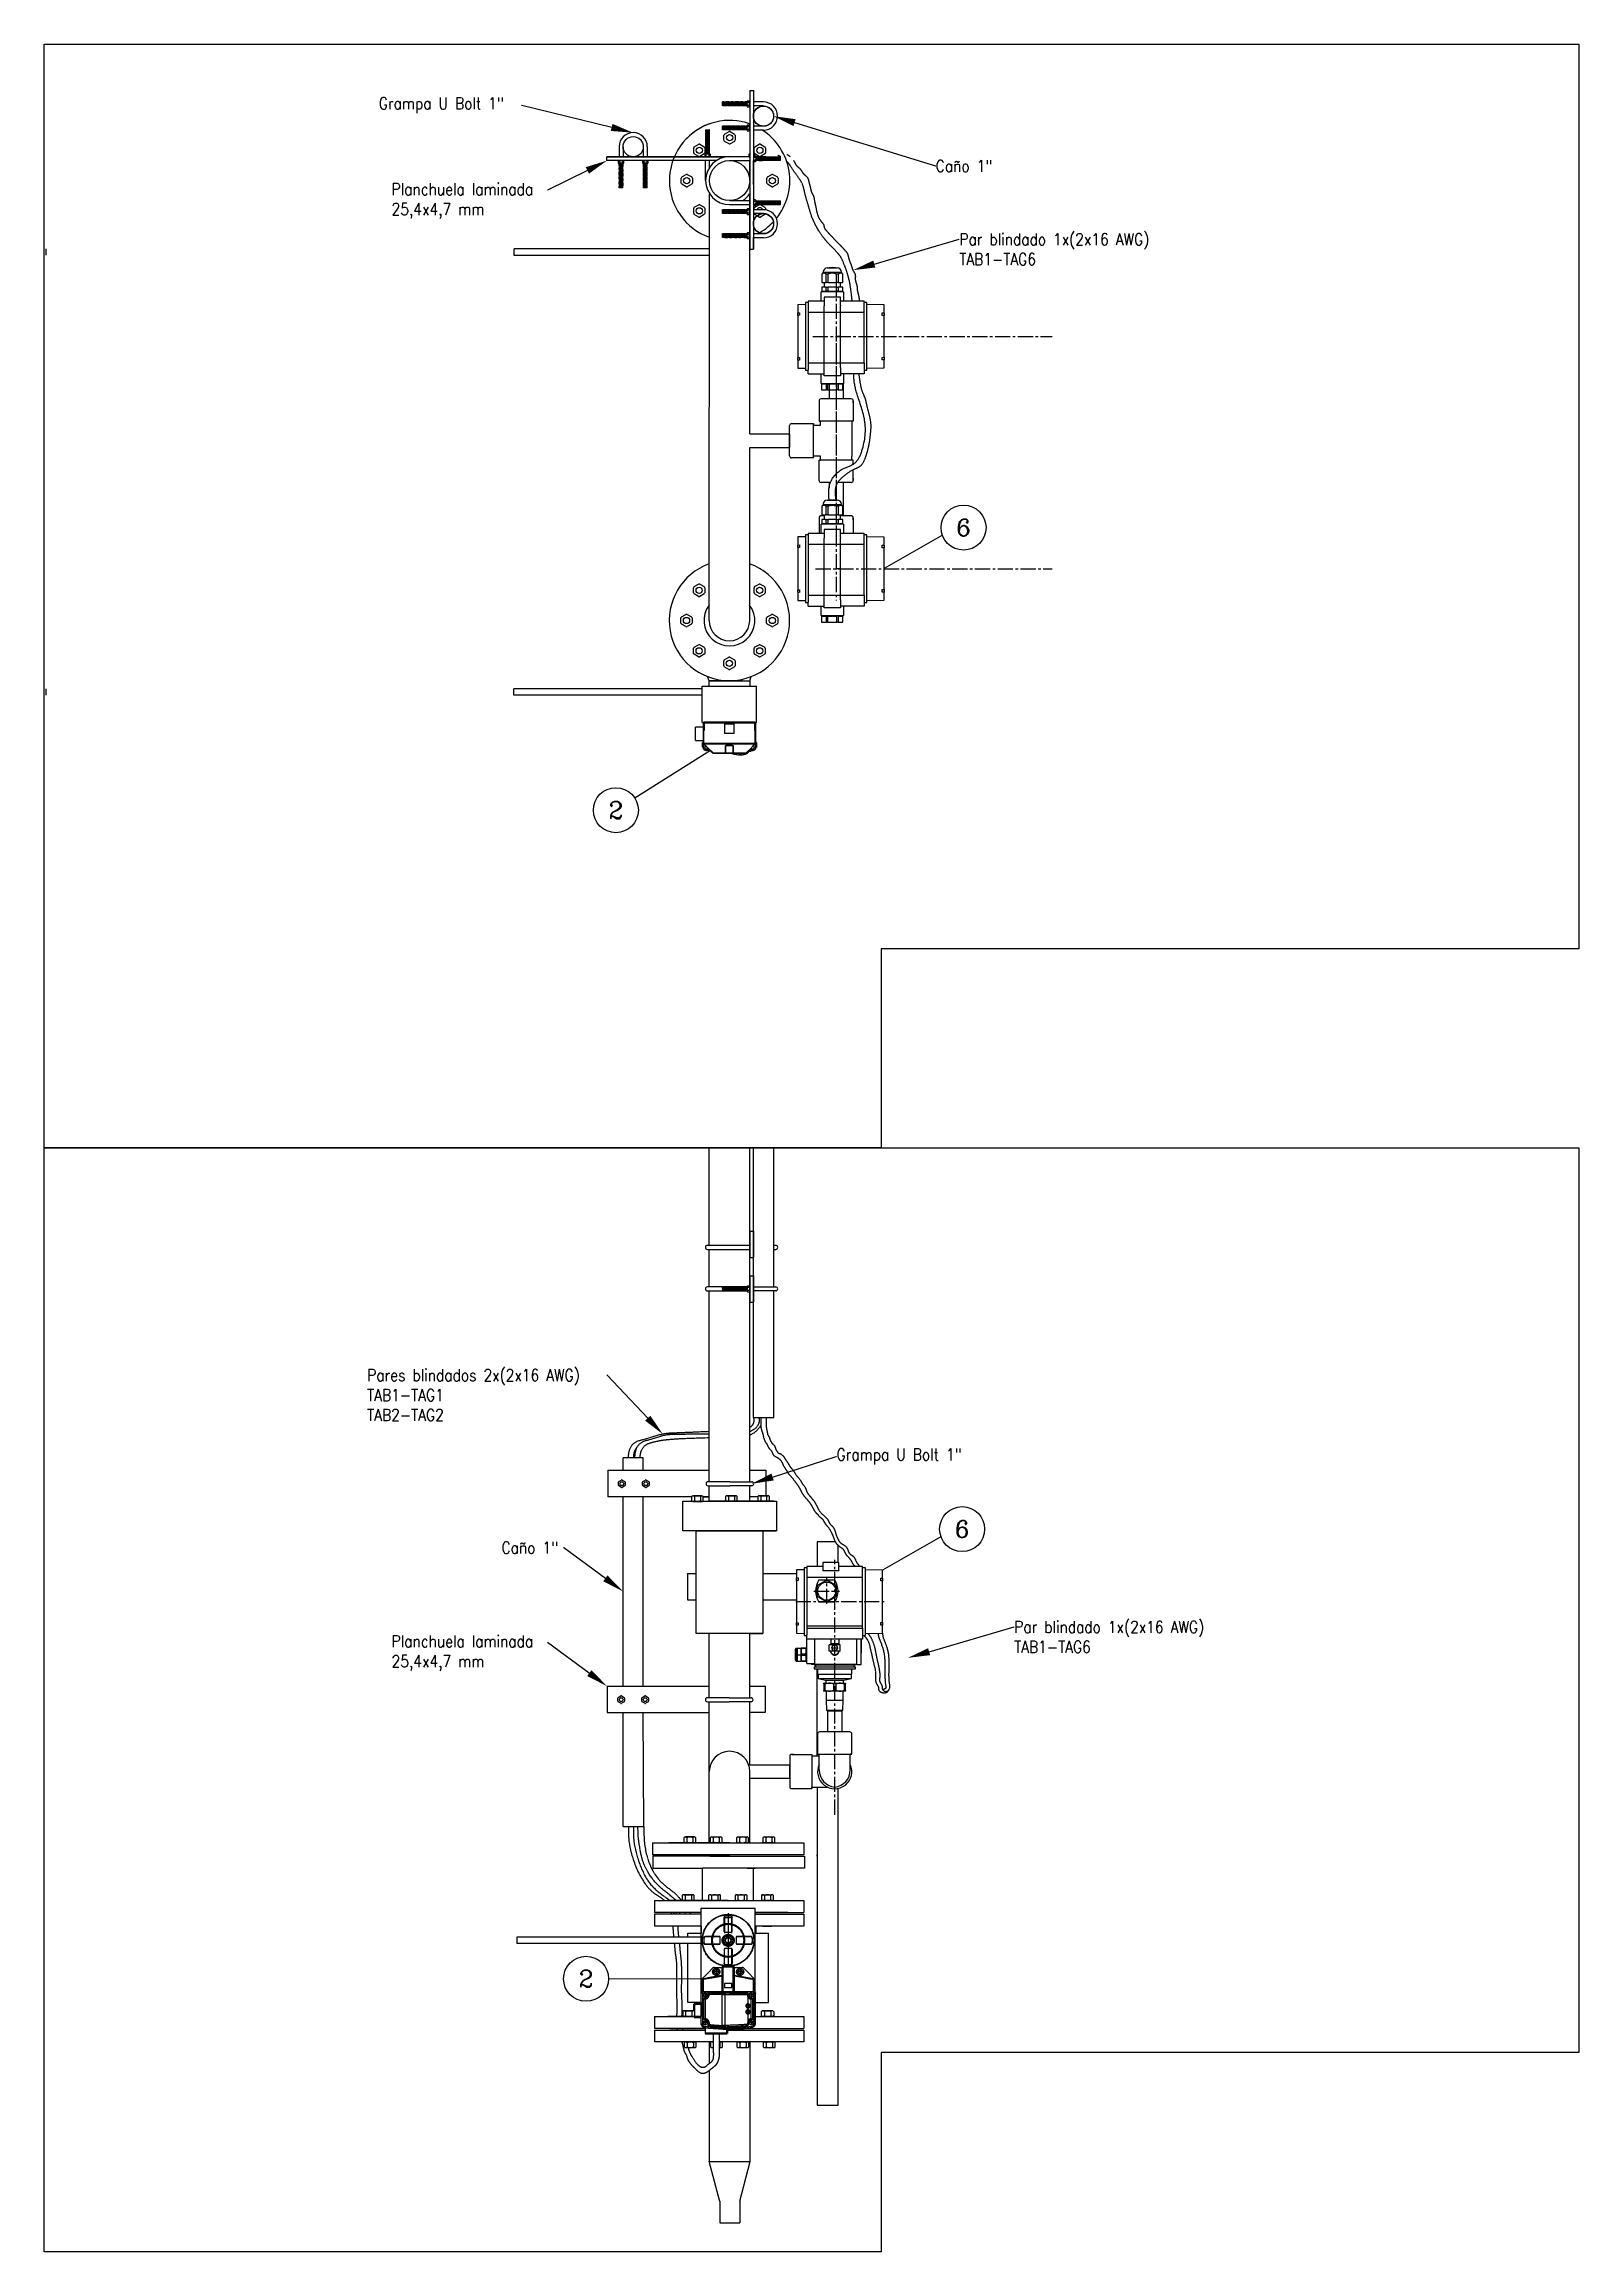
# Model space of a CAD drawing. Header units: millimetres. Extents: x -17263 to -7565, y 1486 to 4446.
# Drawn here: x -15514 to -13589, y 1676 to 4446 of the extents above; entities that cross this region are included whole.
import ezdxf
from ezdxf import colors
from ezdxf.entities.mleader import LeaderData, LeaderLine
from ezdxf.enums import TextEntityAlignment as Align
from ezdxf.math import Vec2, Vec3

# ---------------------------------------------------------------- set-up
doc = ezdxf.new("R2010")
doc.units = ezdxf.units.MM
for name, pattern in [('1 PULG', [10, 10, 0]), ('CENTER', [50.8, 31.75, -6.35, 6.35, -6.35]), ('CENTER2', [28.575, 19.05, -3.175, 3.175, -3.175]), ('Dashed', [2, 1, -1])]:
    doc.linetypes.add(name, pattern=pattern)
for name, color, linetype, lineweight in [('AM_0', 7, 'Continuous', 50), ('AM_4', 3, 'Continuous', 25), ('AM_7', 7, 'CENTER', 25), ('AM_9', 6, 'Dashed', 25), ('Color-7', 7, 'Continuous', 0)]:
    doc.layers.add(name, color=color, linetype=linetype, lineweight=lineweight)
for name, color, linetype in [('Canalización nueva', 6, 'Continuous'), ('Conductor nuevo', 1, '1 PULG'), ('Instrumentos nuevos', 3, '1 PULG'), ('PIPING', 3, 'Continuous'), ('REFERENCIAS', 1, 'Continuous'), ('TRDETAIL3', 7, 'Continuous'), ('TRMODEL1', 7, 'Continuous')]:
    doc.layers.add(name, color=color, linetype=linetype)
doc.styles.add('ROMANC', font='romanc')
doc.styles.get("Standard").update_dxf_attribs({"font": 'arial.ttf'})

# ---------------------------------------------------------------- blocks, each defined once
blk = doc.blocks.new('REF_NUM')
at = {"layer": 'REFERENCIAS'}
blk.add_circle((0, 0), 7.9, dxfattribs=at)
at = {"layer": 'REFERENCIAS', "style": 'ROMANC'}
blk.add_attdef('NUM', text='', height=6, dxfattribs=at).set_placement((0, 0), align=Align.MIDDLE)

msp = doc.modelspace()

# ---------------------------------------------------------------- linework, layer by layer
for p, q in [((-14653.4, 4336.5), (-14647.8, 4333.3)), ((-14646.6, 4340), (-14646.6, 4340)), ((-14679.3, 4300.2), (-14699.4, 4300.2)), ((-14691.4, 4320.8), (-14685.8, 4317.5)), ((-14691.4, 4320.8), (-14685.8, 4317.5)), ((-14679.3, 4300.2), (-14684.6, 4300.2)), ((-14628.9, 4275.2), (-14628.9, 4300.2)), ((-14628.9, 4300.2), (-14628.9, 4300.2)), ((-14628.9, 4300.2), (-14628.9, 4300.2)), ((-14608.8, 4300.2), (-14624.3, 4300.2)), ((-14623.6, 4300.2), (-14624.3, 4300.2)), ((-14612.5, 4300.2), (-14617.8, 4300.2)), ((-14617.6, 4300.2), (-14612.6, 4300.2)), ((-14615.4, 4320.8), (-14609.8, 4317.5)), ((-14758.9, 4282.6), (-14758.9, 4282.6)), ((-14707.1, 4282.8), (-14701.5, 4279.6)), ((-14679.3, 4274.7), (-14679.3, 4275.5)), ((-14599.7, 4282.8), (-14594.1, 4279.6)), ((-14599.7, 4282.8), (-14594.1, 4279.6)), ((-14691.4, 4244.8), (-14685.8, 4241.6)), ((-14691.4, 4244.8), (-14685.8, 4241.6)), ((-14679.7, 3723.1), (-14679.3, 4257.9)), ((-14663, 4238.5), (-14662.9, 4238.8)), ((-14663, 4234.1), (-14663, 4238.5)), ((-14662.7, 4238.5), (-14662.9, 4238.8)), ((-14662.8, 4233.8), (-14662.9, 4238.8)), ((-14662.7, 4238.5), (-14662.5, 4238.8)), ((-14662.6, 4234.1), (-14662.7, 4238.5)), ((-14662.6, 4234.1), (-14662.7, 4238.5)), ((-14662.6, 4234.1), (-14662.7, 4238.5)), ((-14662.3, 4238.5), (-14662.5, 4238.8)), ((-14662.4, 4233.8), (-14662.5, 4238.8)), ((-14662.3, 4238.5), (-14662.1, 4238.8)), ((-14662.2, 4234.1), (-14662.3, 4238.5)), ((-14662.2, 4234.1), (-14662.3, 4238.5)), ((-14662.2, 4234.1), (-14662.3, 4238.5)), ((-14661.9, 4238.5), (-14662.1, 4238.8)), ((-14662, 4233.8), (-14662.1, 4238.8)), ((-14661.9, 4238.5), (-14661.7, 4238.8)), ((-14661.8, 4234.1), (-14661.9, 4238.5)), ((-14661.8, 4234.1), (-14661.9, 4238.5)), ((-14661.8, 4234.1), (-14661.9, 4238.5)), ((-14661.5, 4238.5), (-14661.7, 4238.8)), ((-14661.6, 4233.8), (-14661.7, 4238.8)), ((-14661.5, 4238.5), (-14661.3, 4238.8)), ((-14661.4, 4234.1), (-14661.5, 4238.5)), ((-14661.4, 4234.1), (-14661.5, 4238.5)), ((-14661.4, 4234.1), (-14661.5, 4238.5)), ((-14661.1, 4238.5), (-14661.3, 4238.8)), ((-14661.2, 4233.8), (-14661.3, 4238.8)), ((-14661.1, 4238.5), (-14660.9, 4238.8)), ((-14661, 4234.1), (-14661.1, 4238.5)), ((-14661, 4234.1), (-14661.1, 4238.5)), ((-14661, 4234.1), (-14661.1, 4238.5)), ((-14660.7, 4238.5), (-14660.9, 4238.8)), ((-14660.8, 4233.8), (-14660.9, 4238.8)), ((-14660.7, 4238.5), (-14660.5, 4238.8)), ((-14660.6, 4234.1), (-14660.7, 4238.5)), ((-14660.6, 4234.1), (-14660.7, 4238.5)), ((-14660.6, 4234.1), (-14660.7, 4238.5)), ((-14660.3, 4238.5), (-14660.5, 4238.8)), ((-14660.4, 4233.8), (-14660.5, 4238.8)), ((-14660.3, 4238.5), (-14660.1, 4238.8)), ((-14660.2, 4234.1), (-14660.3, 4238.5)), ((-14660.2, 4234.1), (-14660.3, 4238.5)), ((-14660.2, 4234.1), (-14660.3, 4238.5)), ((-14659.9, 4238.5), (-14660.1, 4238.8)), ((-14660, 4233.8), (-14660.1, 4238.8)), ((-14659.9, 4238.5), (-14659.7, 4238.8)), ((-14659.9, 4234.1), (-14659.9, 4238.5)), ((-14659.9, 4234.1), (-14659.9, 4238.5)), ((-14659.9, 4234.1), (-14659.9, 4238.5)), ((-14659.5, 4238.5), (-14659.7, 4238.8)), ((-14659.7, 4233.8), (-14659.7, 4238.8)), ((-14659.5, 4238.5), (-14659.3, 4238.8)), ((-14659.5, 4234.1), (-14659.5, 4238.5)), ((-14659.5, 4234.1), (-14659.5, 4238.5)), ((-14659.5, 4234.1), (-14659.5, 4238.5)), ((-14659.1, 4238.5), (-14659.3, 4238.8)), ((-14659.3, 4233.8), (-14659.3, 4238.8)), ((-14659.1, 4238.5), (-14658.9, 4238.8)), ((-14659.1, 4234.1), (-14659.1, 4238.5)), ((-14659.1, 4234.1), (-14659.1, 4238.5)), ((-14659.1, 4234.1), (-14659.1, 4238.5)), ((-14658.8, 4238.5), (-14658.9, 4238.8)), ((-14658.9, 4233.8), (-14658.9, 4238.8)), ((-14658.8, 4238.5), (-14658.6, 4238.8)), ((-14658.7, 4234.1), (-14658.8, 4238.5)), ((-14658.7, 4234.1), (-14658.8, 4238.5)), ((-14658.7, 4234.1), (-14658.8, 4238.5)), ((-14658.4, 4238.5), (-14658.6, 4238.8)), ((-14658.5, 4233.8), (-14658.6, 4238.8)), ((-14658.4, 4238.5), (-14658.2, 4238.8)), ((-14658.3, 4234.1), (-14658.4, 4238.5)), ((-14658.3, 4234.1), (-14658.4, 4238.5)), ((-14658.3, 4234.1), (-14658.4, 4238.5)), ((-14658, 4238.5), (-14658.2, 4238.8)), ((-14658.1, 4233.8), (-14658.2, 4238.8)), ((-14658, 4238.5), (-14657.8, 4238.8)), ((-14657.9, 4234.1), (-14658, 4238.5)), ((-14657.9, 4234.1), (-14658, 4238.5)), ((-14657.9, 4234.1), (-14658, 4238.5)), ((-14657.6, 4238.5), (-14657.8, 4238.8)), ((-14657.7, 4233.8), (-14657.8, 4238.8)), ((-14657.6, 4238.5), (-14657.4, 4238.8)), ((-14657.5, 4234.1), (-14657.6, 4238.5)), ((-14657.5, 4234.1), (-14657.6, 4238.5)), ((-14657.5, 4234.1), (-14657.6, 4238.5)), ((-14657.2, 4238.5), (-14657.4, 4238.8)), ((-14657.3, 4233.8), (-14657.4, 4238.8)), ((-14657.2, 4238.5), (-14657, 4238.8)), ((-14657.1, 4234.1), (-14657.2, 4238.5)), ((-14657.1, 4234.1), (-14657.2, 4238.5)), ((-14657.1, 4234.1), (-14657.2, 4238.5)), ((-14656.8, 4238.5), (-14657, 4238.8)), ((-14656.9, 4233.8), (-14657, 4238.8)), ((-14656.8, 4238.5), (-14656.6, 4238.8)), ((-14656.7, 4234.1), (-14656.8, 4238.5)), ((-14656.7, 4234.1), (-14656.8, 4238.5)), ((-14656.7, 4234.1), (-14656.8, 4238.5)), ((-14656.4, 4238.5), (-14656.6, 4238.8)), ((-14656.5, 4233.8), (-14656.6, 4238.8)), ((-14656.4, 4238.5), (-14656.2, 4238.8)), ((-14656.3, 4234.1), (-14656.4, 4238.5)), ((-14656.3, 4234.1), (-14656.4, 4238.5)), ((-14656.3, 4234.1), (-14656.4, 4238.5)), ((-14656, 4238.5), (-14656.2, 4238.8)), ((-14656.1, 4233.8), (-14656.2, 4238.8)), ((-14656, 4238.5), (-14655.8, 4238.8)), ((-14656, 4234.1), (-14656, 4238.5)), ((-14656, 4234.1), (-14656, 4238.5)), ((-14656, 4234.1), (-14656, 4238.5)), ((-14655.6, 4238.5), (-14655.8, 4238.8)), ((-14655.8, 4233.8), (-14655.8, 4238.8)), ((-14655.6, 4238.5), (-14655.4, 4238.8)), ((-14655.6, 4234.1), (-14655.6, 4238.5)), ((-14655.6, 4234.1), (-14655.6, 4238.5)), ((-14655.6, 4234.1), (-14655.6, 4238.5)), ((-14655.2, 4238.5), (-14655.4, 4238.8)), ((-14655.4, 4233.8), (-14655.4, 4238.8)), ((-14655.2, 4238.5), (-14655, 4238.8)), ((-14655.2, 4234.1), (-14655.2, 4238.5)), ((-14655.2, 4234.1), (-14655.2, 4238.5)), ((-14655.2, 4234.1), (-14655.2, 4238.5)), ((-14654.8, 4238.5), (-14655, 4238.8)), ((-14655, 4233.8), (-14655, 4238.8)), ((-14654.8, 4238.5), (-14654.7, 4238.8)), ((-14654.8, 4234.1), (-14654.8, 4238.5)), ((-14654.8, 4234.1), (-14654.8, 4238.5)), ((-14654.8, 4234.1), (-14654.8, 4238.5)), ((-14654.5, 4238.5), (-14654.7, 4238.8)), ((-14654.6, 4233.8), (-14654.7, 4238.8)), ((-14654.5, 4238.5), (-14654.3, 4238.8)), ((-14654.4, 4234.1), (-14654.5, 4238.5)), ((-14654.4, 4234.1), (-14654.5, 4238.5)), ((-14654.4, 4234.1), (-14654.5, 4238.5)), ((-14654.1, 4238.5), (-14654.3, 4238.8)), ((-14654.2, 4233.8), (-14654.3, 4238.8)), ((-14654.1, 4238.5), (-14653.9, 4238.8)), ((-14654, 4234.1), (-14654.1, 4238.5)), ((-14654, 4234.1), (-14654.1, 4238.5)), ((-14654, 4234.1), (-14654.1, 4238.5)), ((-14653.7, 4238.5), (-14653.9, 4238.8)), ((-14653.8, 4233.8), (-14653.9, 4238.8)), ((-14653.7, 4238.5), (-14653.5, 4238.8)), ((-14653.6, 4234.1), (-14653.7, 4238.5)), ((-14653.6, 4234.1), (-14653.7, 4238.5)), ((-14653.6, 4234.1), (-14653.7, 4238.5)), ((-14653.3, 4238.5), (-14653.5, 4238.8)), ((-14653.4, 4233.8), (-14653.5, 4238.8)), ((-14653.3, 4238.5), (-14653.1, 4238.8)), ((-14653.2, 4234.1), (-14653.3, 4238.5)), ((-14653.2, 4234.1), (-14653.3, 4238.5)), ((-14653.2, 4234.1), (-14653.3, 4238.5)), ((-14652.9, 4238.5), (-14653.1, 4238.8)), ((-14653, 4233.8), (-14653.1, 4238.8)), ((-14652.9, 4238.5), (-14652.7, 4238.8)), ((-14652.8, 4234.1), (-14652.9, 4238.5)), ((-14652.8, 4234.1), (-14652.9, 4238.5)), ((-14652.8, 4234.1), (-14652.9, 4238.5)), ((-14652.5, 4238.5), (-14652.7, 4238.8)), ((-14652.6, 4233.8), (-14652.7, 4238.8)), ((-14652.5, 4238.5), (-14652.3, 4238.8)), ((-14652.4, 4234.1), (-14652.5, 4238.5)), ((-14652.4, 4234.1), (-14652.5, 4238.5)), ((-14652.4, 4234.1), (-14652.5, 4238.5)), ((-14652.1, 4238.5), (-14652.3, 4238.8)), ((-14652.2, 4233.8), (-14652.3, 4238.8)), ((-14652.1, 4238.5), (-14651.9, 4238.8)), ((-14652, 4234.1), (-14652.1, 4238.5)), ((-14652, 4234.1), (-14652.1, 4238.5)), ((-14652, 4234.1), (-14652.1, 4238.5)), ((-14651.7, 4238.5), (-14651.9, 4238.8)), ((-14651.8, 4233.8), (-14651.9, 4238.8)), ((-14651.7, 4238.5), (-14651.5, 4238.8)), ((-14651.7, 4234.1), (-14651.7, 4238.5)), ((-14651.7, 4234.1), (-14651.7, 4238.5)), ((-14651.7, 4234.1), (-14651.7, 4238.5)), ((-14651.3, 4238.5), (-14651.5, 4238.8)), ((-14651.5, 4233.8), (-14651.5, 4238.8)), ((-14651.3, 4238.5), (-14651.1, 4238.8)), ((-14651.3, 4234.1), (-14651.3, 4238.5)), ((-14651.3, 4234.1), (-14651.3, 4238.5)), ((-14651.3, 4234.1), (-14651.3, 4238.5)), ((-14650.9, 4238.5), (-14651.1, 4238.8)), ((-14651.1, 4233.8), (-14651.1, 4238.8)), ((-14650.9, 4238.5), (-14650.8, 4238.8)), ((-14650.9, 4234.1), (-14650.9, 4238.5)), ((-14650.9, 4234.1), (-14650.9, 4238.5)), ((-14650.9, 4234.1), (-14650.9, 4238.5)), ((-14650.6, 4238.5), (-14650.8, 4238.8)), ((-14650.7, 4233.8), (-14650.8, 4238.8)), ((-14650.6, 4238.5), (-14650.4, 4238.8)), ((-14650.5, 4234.1), (-14650.6, 4238.5)), ((-14650.5, 4234.1), (-14650.6, 4238.5)), ((-14650.5, 4234.1), (-14650.6, 4238.5)), ((-14650.2, 4238.5), (-14650.4, 4238.8)), ((-14650.3, 4233.8), (-14650.4, 4238.8)), ((-14650.2, 4238.5), (-14650, 4238.8)), ((-14650.1, 4234.1), (-14650.2, 4238.5)), ((-14650.1, 4234.1), (-14650.2, 4238.5)), ((-14650.1, 4234.1), (-14650.2, 4238.5)), ((-14649.8, 4238.5), (-14650, 4238.8)), ((-14649.9, 4233.8), (-14650, 4238.8)), ((-14649.8, 4238.5), (-14649.6, 4238.8)), ((-14649.7, 4234.1), (-14649.8, 4238.5)), ((-14649.7, 4234.1), (-14649.8, 4238.5)), ((-14649.7, 4234.1), (-14649.8, 4238.5)), ((-14649.4, 4238.5), (-14649.6, 4238.8)), ((-14649.5, 4233.8), (-14649.6, 4238.8)), ((-14649.4, 4238.5), (-14649.2, 4238.8)), ((-14649.3, 4234.1), (-14649.4, 4238.5)), ((-14649.3, 4234.1), (-14649.4, 4238.5)), ((-14649.3, 4234.1), (-14649.4, 4238.5)), ((-14649, 4238.5), (-14649.2, 4238.8)), ((-14649.1, 4233.8), (-14649.2, 4238.8)), ((-14649, 4238.5), (-14648.8, 4238.8)), ((-14648.9, 4234.1), (-14649, 4238.5)), ((-14648.9, 4234.1), (-14649, 4238.5)), ((-14648.9, 4234.1), (-14649, 4238.5)), ((-14648.6, 4238.5), (-14648.8, 4238.8)), ((-14648.7, 4233.8), (-14648.8, 4238.8)), ((-14648.6, 4238.5), (-14648.4, 4238.8)), ((-14648.5, 4234.1), (-14648.6, 4238.5)), ((-14648.5, 4234.1), (-14648.6, 4238.5)), ((-14648.5, 4234.1), (-14648.6, 4238.5)), ((-14648.2, 4238.5), (-14648.4, 4238.8)), ((-14648.3, 4233.8), (-14648.4, 4238.8)), ((-14648.2, 4238.5), (-14648, 4238.8)), ((-14648.1, 4234.1), (-14648.2, 4238.5)), ((-14648.1, 4234.1), (-14648.2, 4238.5)), ((-14648.1, 4234.1), (-14648.2, 4238.5)), ((-14647.8, 4238.5), (-14648, 4238.8)), ((-14647.9, 4233.8), (-14648, 4238.8)), ((-14647.8, 4238.5), (-14647.6, 4238.8)), ((-14647.8, 4234.1), (-14647.8, 4238.5)), ((-14647.8, 4234.1), (-14647.8, 4238.5)), ((-14647.8, 4234.1), (-14647.8, 4238.5)), ((-14647.4, 4238.5), (-14647.6, 4238.8)), ((-14647.6, 4233.8), (-14647.6, 4238.8)), ((-14647.4, 4238.5), (-14647.2, 4238.8)), ((-14647.4, 4234.1), (-14647.4, 4238.5)), ((-14647.4, 4234.1), (-14647.4, 4238.5)), ((-14647.4, 4234.1), (-14647.4, 4238.5)), ((-14647, 4238.5), (-14647.2, 4238.8)), ((-14647.2, 4233.8), (-14647.2, 4238.8)), ((-14647, 4238.5), (-14646.8, 4238.8)), ((-14647, 4234.1), (-14647, 4238.5)), ((-14647, 4234.1), (-14647, 4238.5)), ((-14647, 4234.1), (-14647, 4238.5)), ((-14646.7, 4238.5), (-14646.8, 4238.8)), ((-14646.8, 4233.8), (-14646.8, 4238.8)), ((-14646.7, 4238.5), (-14646.5, 4238.8)), ((-14646.6, 4234.1), (-14646.7, 4238.5)), ((-14646.6, 4234.1), (-14646.7, 4238.5)), ((-14646.6, 4234.1), (-14646.7, 4238.5)), ((-14646.3, 4238.5), (-14646.5, 4238.8)), ((-14646.4, 4233.8), (-14646.5, 4238.8)), ((-14646.3, 4238.5), (-14646.1, 4238.8)), ((-14646.2, 4234.1), (-14646.3, 4238.5)), ((-14646.2, 4234.1), (-14646.3, 4238.5)), ((-14646.2, 4234.1), (-14646.3, 4238.5)), ((-14645.9, 4238.5), (-14646.1, 4238.8)), ((-14646, 4233.8), (-14646.1, 4238.8)), ((-14645.9, 4238.5), (-14645.7, 4238.8)), ((-14645.8, 4234.1), (-14645.9, 4238.5)), ((-14645.8, 4234.1), (-14645.9, 4238.5)), ((-14645.8, 4234.1), (-14645.9, 4238.5)), ((-14645.5, 4238.5), (-14645.7, 4238.8)), ((-14645.6, 4233.8), (-14645.7, 4238.8)), ((-14645.5, 4238.5), (-14645.3, 4238.8)), ((-14645.4, 4234.1), (-14645.5, 4238.5)), ((-14645.4, 4234.1), (-14645.5, 4238.5)), ((-14645.4, 4234.1), (-14645.5, 4238.5)), ((-14645.1, 4238.5), (-14645.3, 4238.8)), ((-14645.2, 4233.8), (-14645.3, 4238.8)), ((-14645.1, 4238.5), (-14644.9, 4238.8)), ((-14645, 4234.1), (-14645.1, 4238.5)), ((-14645, 4234.1), (-14645.1, 4238.5)), ((-14645, 4234.1), (-14645.1, 4238.5)), ((-14644.7, 4238.5), (-14644.9, 4238.8)), ((-14644.8, 4233.8), (-14644.9, 4238.8)), ((-14644.7, 4238.5), (-14644.5, 4238.8)), ((-14644.6, 4234.1), (-14644.7, 4238.5)), ((-14644.6, 4234.1), (-14644.7, 4238.5)), ((-14644.6, 4234.1), (-14644.7, 4238.5)), ((-14644.3, 4238.5), (-14644.5, 4238.8)), ((-14644.4, 4233.8), (-14644.5, 4238.8)), ((-14644.3, 4238.5), (-14644.1, 4238.8)), ((-14644.2, 4234.1), (-14644.3, 4238.5)), ((-14644.2, 4234.1), (-14644.3, 4238.5)), ((-14644.2, 4234.1), (-14644.3, 4238.5)), ((-14643.9, 4238.5), (-14644.1, 4238.8)), ((-14644, 4233.8), (-14644.1, 4238.8)), ((-14643.9, 4238.5), (-14643.7, 4238.8)), ((-14643.9, 4234.1), (-14643.9, 4238.5)), ((-14643.9, 4234.1), (-14643.9, 4238.5)), ((-14643.9, 4234.1), (-14643.9, 4238.5)), ((-14643.5, 4238.5), (-14643.7, 4238.8)), ((-14643.7, 4233.8), (-14643.7, 4238.8)), ((-14643.5, 4238.5), (-14643.3, 4238.8)), ((-14643.5, 4234.1), (-14643.5, 4238.5)), ((-14643.5, 4234.1), (-14643.5, 4238.5)), ((-14643.5, 4234.1), (-14643.5, 4238.5)), ((-14643.1, 4238.5), (-14643.3, 4238.8)), ((-14643.3, 4233.8), (-14643.3, 4238.8)), ((-14643.1, 4238.5), (-14642.9, 4238.8)), ((-14643.1, 4234.1), (-14643.1, 4238.5)), ((-14643.1, 4234.1), (-14643.1, 4238.5)), ((-14643.1, 4234.1), (-14643.1, 4238.5)), ((-14642.7, 4238.5), (-14642.9, 4238.8)), ((-14642.9, 4233.8), (-14642.9, 4238.8)), ((-14642.7, 4238.5), (-14642.6, 4238.8)), ((-14642.7, 4234.1), (-14642.7, 4238.5)), ((-14642.7, 4234.1), (-14642.7, 4238.5)), ((-14642.7, 4234.1), (-14642.7, 4238.5)), ((-14642.4, 4238.5), (-14642.6, 4238.8)), ((-14642.5, 4233.8), (-14642.6, 4238.8)), ((-14642.4, 4238.5), (-14642.2, 4238.8)), ((-14642.3, 4234.1), (-14642.4, 4238.5)), ((-14642.3, 4234.1), (-14642.4, 4238.5)), ((-14642.3, 4234.1), (-14642.4, 4238.5)), ((-14642, 4238.5), (-14642.2, 4238.8)), ((-14642.1, 4233.8), (-14642.2, 4238.8)), ((-14642, 4238.5), (-14641.8, 4238.8)), ((-14641.9, 4234.1), (-14642, 4238.5)), ((-14641.9, 4234.1), (-14642, 4238.5)), ((-14641.9, 4234.1), (-14642, 4238.5)), ((-14641.6, 4238.5), (-14641.8, 4238.8)), ((-14641.7, 4233.8), (-14641.8, 4238.8)), ((-14641.6, 4238.5), (-14641.4, 4238.8)), ((-14641.5, 4234.1), (-14641.6, 4238.5)), ((-14641.5, 4234.1), (-14641.6, 4238.5)), ((-14641.5, 4234.1), (-14641.6, 4238.5)), ((-14641.2, 4238.5), (-14641.4, 4238.8)), ((-14641.3, 4233.8), (-14641.4, 4238.8)), ((-14641.2, 4238.5), (-14641, 4238.8)), ((-14641.1, 4234.1), (-14641.2, 4238.5)), ((-14641.1, 4234.1), (-14641.2, 4238.5)), ((-14641.1, 4234.1), (-14641.2, 4238.5)), ((-14640.8, 4238.5), (-14641, 4238.8)), ((-14640.9, 4233.8), (-14641, 4238.8)), ((-14640.8, 4238.5), (-14640.6, 4238.8)), ((-14640.7, 4234.1), (-14640.8, 4238.5)), ((-14640.7, 4234.1), (-14640.8, 4238.5)), ((-14640.7, 4234.1), (-14640.8, 4238.5)), ((-14640.4, 4238.5), (-14640.6, 4238.8)), ((-14640.5, 4233.8), (-14640.6, 4238.8)), ((-14640.4, 4238.5), (-14640.2, 4238.8)), ((-14640.3, 4234.1), (-14640.4, 4238.5)), ((-14640.3, 4234.1), (-14640.4, 4238.5)), ((-14640.3, 4234.1), (-14640.4, 4238.5)), ((-14640, 4238.5), (-14640.2, 4238.8)), ((-14640.1, 4233.8), (-14640.2, 4238.8)), ((-14640, 4238.5), (-14639.8, 4238.8)), ((-14640, 4234.1), (-14640, 4238.5)), ((-14640, 4234.1), (-14640, 4238.5)), ((-14640, 4234.1), (-14640, 4238.5)), ((-14639.6, 4238.5), (-14639.8, 4238.8)), ((-14639.8, 4233.8), (-14639.8, 4238.8)), ((-14639.6, 4238.5), (-14639.4, 4238.8)), ((-14639.6, 4234.1), (-14639.6, 4238.5)), ((-14639.6, 4234.1), (-14639.6, 4238.5)), ((-14639.6, 4234.1), (-14639.6, 4238.5)), ((-14639.2, 4238.5), (-14639.4, 4238.8)), ((-14639.4, 4233.8), (-14639.4, 4238.8)), ((-14639.2, 4238.5), (-14639, 4238.8)), ((-14639.2, 4234.1), (-14639.2, 4238.5)), ((-14639.2, 4234.1), (-14639.2, 4238.5)), ((-14639.2, 4234.1), (-14639.2, 4238.5)), ((-14638.8, 4238.5), (-14639, 4238.8)), ((-14639, 4233.8), (-14639, 4238.8)), ((-14638.8, 4238.5), (-14638.7, 4238.8)), ((-14638.8, 4234.1), (-14638.8, 4238.5)), ((-14638.8, 4234.1), (-14638.8, 4238.5)), ((-14638.8, 4234.1), (-14638.8, 4238.5)), ((-14638.5, 4238.5), (-14638.7, 4238.8)), ((-14638.6, 4233.8), (-14638.7, 4238.8)), ((-14638.5, 4238.5), (-14638.3, 4238.8)), ((-14638.4, 4234.1), (-14638.5, 4238.5)), ((-14638.4, 4234.1), (-14638.5, 4238.5)), ((-14638.4, 4234.1), (-14638.5, 4238.5)), ((-14638.1, 4238.5), (-14638.3, 4238.8)), ((-14638.2, 4233.8), (-14638.3, 4238.8)), ((-14638.1, 4238.5), (-14637.9, 4238.8)), ((-14638, 4234.1), (-14638.1, 4238.5)), ((-14638, 4234.1), (-14638.1, 4238.5)), ((-14638, 4234.1), (-14638.1, 4238.5)), ((-14637.7, 4238.5), (-14637.9, 4238.8)), ((-14637.8, 4233.8), (-14637.9, 4238.8)), ((-14637.7, 4238.5), (-14637.5, 4238.8)), ((-14637.6, 4234.1), (-14637.7, 4238.5)), ((-14637.6, 4234.1), (-14637.7, 4238.5)), ((-14637.6, 4234.1), (-14637.7, 4238.5)), ((-14637.3, 4238.5), (-14637.5, 4238.8)), ((-14637.4, 4233.8), (-14637.5, 4238.8)), ((-14637.3, 4238.5), (-14637.1, 4238.8)), ((-14637.2, 4234.1), (-14637.3, 4238.5)), ((-14637.2, 4234.1), (-14637.3, 4238.5)), ((-14637.2, 4234.1), (-14637.3, 4238.5)), ((-14636.9, 4238.5), (-14637.1, 4238.8)), ((-14637, 4233.8), (-14637.1, 4238.8)), ((-14636.9, 4238.5), (-14636.7, 4238.8)), ((-14636.8, 4234.1), (-14636.9, 4238.5)), ((-14636.8, 4234.1), (-14636.9, 4238.5)), ((-14636.8, 4234.1), (-14636.9, 4238.5)), ((-14636.5, 4238.5), (-14636.7, 4238.8)), ((-14636.6, 4233.8), (-14636.7, 4238.8)), ((-14636.5, 4238.5), (-14636.3, 4238.8)), ((-14636.4, 4234.1), (-14636.5, 4238.5)), ((-14636.4, 4234.1), (-14636.5, 4238.5)), ((-14636.4, 4234.1), (-14636.5, 4238.5)), ((-14636.1, 4238.5), (-14636.3, 4238.8)), ((-14636.2, 4233.8), (-14636.3, 4238.8)), ((-14636.1, 4238.5), (-14635.9, 4238.8)), ((-14636, 4234.1), (-14636.1, 4238.5)), ((-14636, 4234.1), (-14636.1, 4238.5)), ((-14636, 4234.1), (-14636.1, 4238.5)), ((-14635.7, 4238.5), (-14635.9, 4238.8)), ((-14635.8, 4233.8), (-14635.9, 4238.8)), ((-14635.7, 4238.5), (-14635.5, 4238.8)), ((-14635.7, 4234.1), (-14635.7, 4238.5)), ((-14635.7, 4234.1), (-14635.7, 4238.5)), ((-14635.7, 4234.1), (-14635.7, 4238.5)), ((-14635.3, 4238.5), (-14635.5, 4238.8)), ((-14635.5, 4233.8), (-14635.5, 4238.8)), ((-14635.3, 4238.5), (-14635.1, 4238.8)), ((-14635.3, 4234.1), (-14635.3, 4238.5)), ((-14635.3, 4234.1), (-14635.3, 4238.5)), ((-14635.3, 4234.1), (-14635.3, 4238.5)), ((-14634.9, 4238.5), (-14635.1, 4238.8)), ((-14635.1, 4233.8), (-14635.1, 4238.8)), ((-14634.9, 4238.5), (-14634.8, 4238.8)), ((-14634.9, 4238.5), (-14634.7, 4238.8)), ((-14634.9, 4234.1), (-14634.9, 4238.5)), ((-14634.9, 4234.1), (-14634.9, 4238.5)), ((-14634.5, 4238.5), (-14634.7, 4238.8)), ((-14634.7, 4233.8), (-14634.7, 4238.8)), ((-14634.5, 4238.5), (-14634.4, 4238.8)), ((-14634.5, 4234.1), (-14634.5, 4238.5)), ((-14634.5, 4234.1), (-14634.5, 4238.5)), ((-14634.5, 4234.1), (-14634.5, 4238.5)), ((-14634.2, 4238.5), (-14634.4, 4238.8)), ((-14634.3, 4233.8), (-14634.4, 4238.8)), ((-14634.2, 4238.5), (-14634, 4238.8)), ((-14634.1, 4234.1), (-14634.2, 4238.5)), ((-14634.1, 4234.1), (-14634.2, 4238.5)), ((-14634.1, 4234.1), (-14634.2, 4238.5)), ((-14633.8, 4238.5), (-14634, 4238.8)), ((-14633.9, 4233.8), (-14634, 4238.8)), ((-14633.8, 4238.5), (-14633.6, 4238.8)), ((-14633.7, 4234.1), (-14633.8, 4238.5)), ((-14633.7, 4234.1), (-14633.8, 4238.5)), ((-14633.7, 4234.1), (-14633.8, 4238.5)), ((-14633.4, 4238.5), (-14633.6, 4238.8)), ((-14633.5, 4233.8), (-14633.6, 4238.8)), ((-14633.4, 4238.5), (-14633.2, 4238.8)), ((-14633.3, 4234.1), (-14633.4, 4238.5)), ((-14633.3, 4234.1), (-14633.4, 4238.5)), ((-14633.3, 4234.1), (-14633.4, 4238.5)), ((-14633, 4238.5), (-14633.2, 4238.8)), ((-14633.1, 4233.8), (-14633.2, 4238.8)), ((-14633, 4238.5), (-14632.8, 4238.8)), ((-14632.9, 4234.1), (-14633, 4238.5)), ((-14632.9, 4234.1), (-14633, 4238.5)), ((-14632.9, 4234.1), (-14633, 4238.5)), ((-14632.6, 4238.5), (-14632.8, 4238.8)), ((-14632.7, 4233.8), (-14632.8, 4238.8)), ((-14632.6, 4238.5), (-14632.4, 4238.8)), ((-14632.5, 4234.1), (-14632.6, 4238.5)), ((-14632.5, 4234.1), (-14632.6, 4238.5)), ((-14632.5, 4234.1), (-14632.6, 4238.5)), ((-14632.3, 4238.6), (-14632.4, 4238.8)), ((-14632.3, 4233.8), (-14632.4, 4238.8)), ((-14632.3, 4238.8), (-14632.3, 4233.8)), ((-14632.3, 4238.8), (-14632.3, 4233.4)), ((-14629.4, 4239.7), (-14631.9, 4239.7)), ((-14628.9, 3957.2), (-14628.9, 4257.9)), ((-14628.9, 4233.4), (-14628.9, 4238.8)), ((-14628.9, 4238.6), (-14628.9, 4233.6)), ((-14611.6, 4238.6), (-14624.3, 4238.6)), ((-14615.4, 4244.8), (-14609.8, 4241.6)), ((-14615.4, 4244.8), (-14609.8, 4241.6)), ((-14663, 4234.1), (-14662.8, 4233.8)), ((-14662.6, 4234.1), (-14662.8, 4233.8)), ((-14662.6, 4234.1), (-14662.4, 4233.8)), ((-14662.2, 4234.1), (-14662.4, 4233.8)), ((-14662.2, 4234.1), (-14662, 4233.8)), ((-14661.8, 4234.1), (-14662, 4233.8)), ((-14661.8, 4234.1), (-14661.6, 4233.8)), ((-14661.4, 4234.1), (-14661.6, 4233.8)), ((-14661.4, 4234.1), (-14661.2, 4233.8)), ((-14661, 4234.1), (-14661.2, 4233.8)), ((-14661, 4234.1), (-14660.8, 4233.8)), ((-14660.6, 4234.1), (-14660.8, 4233.8)), ((-14660.6, 4234.1), (-14660.4, 4233.8)), ((-14660.2, 4234.1), (-14660.4, 4233.8)), ((-14660.2, 4234.1), (-14660, 4233.8)), ((-14659.9, 4234.1), (-14660, 4233.8)), ((-14659.9, 4234.1), (-14659.7, 4233.8)), ((-14659.5, 4234.1), (-14659.7, 4233.8)), ((-14659.5, 4234.1), (-14659.3, 4233.8)), ((-14659.1, 4234.1), (-14659.3, 4233.8)), ((-14659.1, 4234.1), (-14658.9, 4233.8)), ((-14658.7, 4234.1), (-14658.9, 4233.8)), ((-14658.7, 4234.1), (-14658.5, 4233.8)), ((-14658.3, 4234.1), (-14658.5, 4233.8)), ((-14658.3, 4234.1), (-14658.1, 4233.8)), ((-14657.9, 4234.1), (-14658.1, 4233.8)), ((-14657.9, 4234.1), (-14657.7, 4233.8)), ((-14657.5, 4234.1), (-14657.7, 4233.8)), ((-14657.5, 4234.1), (-14657.3, 4233.8)), ((-14657.1, 4234.1), (-14657.3, 4233.8)), ((-14657.1, 4234.1), (-14656.9, 4233.8)), ((-14656.7, 4234.1), (-14656.9, 4233.8)), ((-14656.7, 4234.1), (-14656.5, 4233.8)), ((-14656.3, 4234.1), (-14656.5, 4233.8)), ((-14656.3, 4234.1), (-14656.1, 4233.8)), ((-14656, 4234.1), (-14656.1, 4233.8)), ((-14656, 4234.1), (-14655.8, 4233.8)), ((-14655.6, 4234.1), (-14655.8, 4233.8)), ((-14655.6, 4234.1), (-14655.4, 4233.8)), ((-14655.2, 4234.1), (-14655.4, 4233.8)), ((-14655.2, 4234.1), (-14655, 4233.8)), ((-14654.8, 4234.1), (-14655, 4233.8)), ((-14654.8, 4234.1), (-14654.6, 4233.8)), ((-14654.4, 4234.1), (-14654.6, 4233.8)), ((-14654.4, 4234.1), (-14654.2, 4233.8)), ((-14654, 4234.1), (-14654.2, 4233.8)), ((-14654, 4234.1), (-14653.8, 4233.8)), ((-14653.6, 4234.1), (-14653.8, 4233.8)), ((-14653.6, 4234.1), (-14653.4, 4233.8)), ((-14653.2, 4234.1), (-14653.4, 4233.8)), ((-14653.2, 4234.1), (-14653, 4233.8)), ((-14652.8, 4234.1), (-14653, 4233.8)), ((-14652.8, 4234.1), (-14652.6, 4233.8)), ((-14652.4, 4234.1), (-14652.6, 4233.8)), ((-14652.4, 4234.1), (-14652.2, 4233.8)), ((-14652, 4234.1), (-14652.2, 4233.8)), ((-14652, 4234.1), (-14651.8, 4233.8)), ((-14651.7, 4234.1), (-14651.8, 4233.8)), ((-14651.7, 4234.1), (-14651.5, 4233.8)), ((-14651.3, 4234.1), (-14651.5, 4233.8)), ((-14651.3, 4234.1), (-14651.1, 4233.8)), ((-14650.9, 4234.1), (-14651.1, 4233.8)), ((-14650.9, 4234.1), (-14650.7, 4233.8)), ((-14650.5, 4234.1), (-14650.7, 4233.8)), ((-14650.5, 4234.1), (-14650.3, 4233.8)), ((-14650.1, 4234.1), (-14650.3, 4233.8)), ((-14650.1, 4234.1), (-14649.9, 4233.8)), ((-14649.7, 4234.1), (-14649.9, 4233.8)), ((-14649.7, 4234.1), (-14649.5, 4233.8)), ((-14649.3, 4234.1), (-14649.5, 4233.8)), ((-14649.3, 4234.1), (-14649.1, 4233.8)), ((-14648.9, 4234.1), (-14649.1, 4233.8)), ((-14648.9, 4234.1), (-14648.7, 4233.8)), ((-14648.5, 4234.1), (-14648.7, 4233.8)), ((-14648.5, 4234.1), (-14648.3, 4233.8)), ((-14648.1, 4234.1), (-14648.3, 4233.8)), ((-14648.1, 4234.1), (-14647.9, 4233.8)), ((-14647.8, 4234.1), (-14647.9, 4233.8)), ((-14647.8, 4234.1), (-14647.6, 4233.8)), ((-14647.4, 4234.1), (-14647.6, 4233.8)), ((-14647.4, 4234.1), (-14647.2, 4233.8)), ((-14647, 4234.1), (-14647.2, 4233.8)), ((-14647, 4234.1), (-14646.8, 4233.8)), ((-14646.6, 4234.1), (-14646.8, 4233.8)), ((-14646.6, 4234.1), (-14646.4, 4233.8)), ((-14646.2, 4234.1), (-14646.4, 4233.8)), ((-14646.2, 4234.1), (-14646, 4233.8)), ((-14645.8, 4234.1), (-14646, 4233.8)), ((-14645.8, 4234.1), (-14645.6, 4233.8)), ((-14645.4, 4234.1), (-14645.6, 4233.8)), ((-14645.4, 4234.1), (-14645.2, 4233.8)), ((-14645, 4234.1), (-14645.2, 4233.8)), ((-14645, 4234.1), (-14644.8, 4233.8)), ((-14644.6, 4234.1), (-14644.8, 4233.8)), ((-14644.6, 4234.1), (-14644.4, 4233.8)), ((-14644.2, 4234.1), (-14644.4, 4233.8)), ((-14644.2, 4234.1), (-14644, 4233.8)), ((-14643.9, 4234.1), (-14644, 4233.8)), ((-14643.9, 4234.1), (-14643.7, 4233.8)), ((-14643.5, 4234.1), (-14643.7, 4233.8)), ((-14643.5, 4234.1), (-14643.3, 4233.8)), ((-14643.1, 4234.1), (-14643.3, 4233.8)), ((-14643.1, 4234.1), (-14642.9, 4233.8)), ((-14642.7, 4234.1), (-14642.9, 4233.8)), ((-14642.7, 4234.1), (-14642.5, 4233.8)), ((-14642.3, 4234.1), (-14642.5, 4233.8)), ((-14642.3, 4234.1), (-14642.1, 4233.8)), ((-14641.9, 4234.1), (-14642.1, 4233.8)), ((-14641.9, 4234.1), (-14641.7, 4233.8)), ((-14641.5, 4234.1), (-14641.7, 4233.8)), ((-14641.5, 4234.1), (-14641.3, 4233.8)), ((-14641.1, 4234.1), (-14641.3, 4233.8)), ((-14641.1, 4234.1), (-14640.9, 4233.8)), ((-14640.7, 4234.1), (-14640.9, 4233.8)), ((-14640.7, 4234.1), (-14640.5, 4233.8)), ((-14640.3, 4234.1), (-14640.5, 4233.8)), ((-14640.3, 4234.1), (-14640.1, 4233.8)), ((-14640, 4234.1), (-14640.1, 4233.8)), ((-14640, 4234.1), (-14639.8, 4233.8)), ((-14639.6, 4234.1), (-14639.8, 4233.8)), ((-14639.6, 4234.1), (-14639.4, 4233.8)), ((-14639.2, 4234.1), (-14639.4, 4233.8)), ((-14639.2, 4234.1), (-14639, 4233.8)), ((-14638.8, 4234.1), (-14639, 4233.8)), ((-14638.8, 4234.1), (-14638.6, 4233.8)), ((-14638.4, 4234.1), (-14638.6, 4233.8)), ((-14638.4, 4234.1), (-14638.2, 4233.8)), ((-14638, 4234.1), (-14638.2, 4233.8)), ((-14638, 4234.1), (-14637.8, 4233.8)), ((-14637.6, 4234.1), (-14637.8, 4233.8)), ((-14637.6, 4234.1), (-14637.4, 4233.8)), ((-14637.2, 4234.1), (-14637.4, 4233.8)), ((-14637.2, 4234.1), (-14637, 4233.8)), ((-14636.8, 4234.1), (-14637, 4233.8)), ((-14636.8, 4234.1), (-14636.6, 4233.8)), ((-14636.4, 4234.1), (-14636.6, 4233.8)), ((-14636.4, 4234.1), (-14636.2, 4233.8)), ((-14636, 4234.1), (-14636.2, 4233.8)), ((-14636, 4234.1), (-14635.8, 4233.8)), ((-14635.7, 4234.1), (-14635.8, 4233.8)), ((-14635.7, 4234.1), (-14635.5, 4233.8)), ((-14635.3, 4234.1), (-14635.5, 4233.8)), ((-14635.3, 4234.1), (-14635.1, 4233.8)), ((-14634.9, 4234.1), (-14635.1, 4233.8)), ((-14634.9, 4234.1), (-14634.7, 4233.8)), ((-14634.9, 4234.1), (-14634.7, 4233.8)), ((-14634.5, 4234.1), (-14634.7, 4233.8)), ((-14634.5, 4234.1), (-14634.3, 4233.8)), ((-14634.1, 4234.1), (-14634.3, 4233.8)), ((-14634.1, 4234.1), (-14633.9, 4233.8)), ((-14633.7, 4234.1), (-14633.9, 4233.8)), ((-14633.7, 4234.1), (-14633.5, 4233.8)), ((-14633.3, 4234.1), (-14633.5, 4233.8)), ((-14633.3, 4234.1), (-14633.1, 4233.8)), ((-14632.9, 4234.1), (-14633.1, 4233.8)), ((-14632.9, 4234.1), (-14632.7, 4233.8)), ((-14632.5, 4234.1), (-14632.7, 4233.8)), ((-14632.5, 4234.1), (-14632.3, 4233.8)), ((-14632.3, 4233.8), (-14632.3, 4233.8)), ((-14631.9, 4232.6), (-14629.4, 4232.6)), ((-14629.4, 4237.9), (-14631.8, 4237.9)), ((-14629.4, 4234.3), (-14631.8, 4234.3)), ((-14611.6, 4233.6), (-14624.3, 4233.6)), ((-15511.7, 4189.4), (-15511.7, 4181.4)), ((-14679.3, 4189.3), (-14924.5, 4189.3)), ((-14924.5, 4181.3), (-14924.5, 4189.3)), ((-14663, 4208.2), (-14662.9, 4208.5)), ((-14663, 4203.8), (-14663, 4208.2)), ((-14663, 4203.8), (-14662.8, 4203.5)), ((-14662.7, 4208.2), (-14662.9, 4208.5)), ((-14662.8, 4203.5), (-14662.9, 4208.5)), ((-14662.6, 4203.8), (-14662.8, 4203.5)), ((-14662.7, 4208.2), (-14662.5, 4208.5)), ((-14662.6, 4203.8), (-14662.7, 4208.2)), ((-14662.6, 4203.8), (-14662.7, 4208.2)), ((-14662.6, 4203.8), (-14662.7, 4208.2)), ((-14662.6, 4203.8), (-14662.4, 4203.5)), ((-14662.3, 4208.2), (-14662.5, 4208.5)), ((-14662.4, 4203.5), (-14662.5, 4208.5)), ((-14662.2, 4203.8), (-14662.4, 4203.5)), ((-14662.3, 4208.2), (-14662.1, 4208.5)), ((-14662.2, 4203.8), (-14662.3, 4208.2)), ((-14662.2, 4203.8), (-14662.3, 4208.2)), ((-14662.2, 4203.8), (-14662.3, 4208.2)), ((-14662.2, 4203.8), (-14662, 4203.5)), ((-14661.9, 4208.2), (-14662.1, 4208.5)), ((-14662, 4203.5), (-14662.1, 4208.5)), ((-14661.8, 4203.8), (-14662, 4203.5)), ((-14661.9, 4208.2), (-14661.7, 4208.5)), ((-14661.8, 4203.8), (-14661.9, 4208.2)), ((-14661.8, 4203.8), (-14661.9, 4208.2)), ((-14661.8, 4203.8), (-14661.9, 4208.2)), ((-14661.8, 4203.8), (-14661.6, 4203.5)), ((-14661.5, 4208.2), (-14661.7, 4208.5)), ((-14661.6, 4203.5), (-14661.7, 4208.5)), ((-14661.4, 4203.8), (-14661.6, 4203.5)), ((-14661.5, 4208.2), (-14661.3, 4208.5)), ((-14661.4, 4203.8), (-14661.5, 4208.2)), ((-14661.4, 4203.8), (-14661.5, 4208.2)), ((-14661.4, 4203.8), (-14661.5, 4208.2)), ((-14661.5, 4207.2), (-14661.5, 4207.2)), ((-14661.5, 4207.2), (-14661.5, 4207.2)), ((-14661.4, 4203.8), (-14661.2, 4203.5)), ((-14661.1, 4208.2), (-14661.3, 4208.5)), ((-14661.2, 4203.5), (-14661.3, 4208.5)), ((-14661, 4203.8), (-14661.2, 4203.5)), ((-14661.1, 4208.2), (-14660.9, 4208.5)), ((-14661, 4203.8), (-14661.1, 4208.2)), ((-14661, 4203.8), (-14661.1, 4208.2)), ((-14661, 4203.8), (-14661.1, 4208.2)), ((-14661.1, 4207.9), (-14661.1, 4207.9)), ((-14661.1, 4207.9), (-14661.1, 4207.9)), ((-14661, 4203.8), (-14660.8, 4203.5)), ((-14661, 4203.8), (-14661, 4203.8)), ((-14661, 4203.8), (-14661, 4203.8)), ((-14660.7, 4208.2), (-14660.9, 4208.5)), ((-14660.8, 4203.5), (-14660.9, 4208.5)), ((-14660.6, 4203.8), (-14660.8, 4203.5)), ((-14660.7, 4208.2), (-14660.5, 4208.5)), ((-14660.6, 4203.8), (-14660.7, 4208.2)), ((-14660.6, 4203.8), (-14660.7, 4208.2)), ((-14660.6, 4203.8), (-14660.7, 4208.2)), ((-14660.6, 4203.8), (-14660.4, 4203.5)), ((-14660.3, 4208.2), (-14660.5, 4208.5)), ((-14660.4, 4203.5), (-14660.5, 4208.5)), ((-14660.2, 4203.8), (-14660.4, 4203.5)), ((-14660.3, 4208.2), (-14660.1, 4208.5)), ((-14660.2, 4203.8), (-14660.3, 4208.2)), ((-14660.2, 4203.8), (-14660.3, 4208.2)), ((-14660.2, 4203.8), (-14660.3, 4208.2)), ((-14660.2, 4203.8), (-14660, 4203.5)), ((-14659.9, 4208.2), (-14660.1, 4208.5)), ((-14660, 4203.5), (-14660.1, 4208.5)), ((-14659.9, 4203.8), (-14660, 4203.5)), ((-14659.9, 4208.2), (-14659.7, 4208.5)), ((-14659.9, 4203.8), (-14659.9, 4208.2)), ((-14659.9, 4203.8), (-14659.9, 4208.2)), ((-14659.9, 4203.8), (-14659.9, 4208.2)), ((-14659.9, 4203.8), (-14659.7, 4203.5)), ((-14659.5, 4208.2), (-14659.7, 4208.5)), ((-14659.7, 4203.5), (-14659.7, 4208.5)), ((-14659.5, 4203.8), (-14659.7, 4203.5)), ((-14659.5, 4208.2), (-14659.3, 4208.5)), ((-14659.5, 4203.8), (-14659.5, 4208.2)), ((-14659.5, 4203.8), (-14659.5, 4208.2)), ((-14659.5, 4203.8), (-14659.5, 4208.2)), ((-14659.5, 4203.8), (-14659.3, 4203.5)), ((-14659.1, 4208.2), (-14659.3, 4208.5)), ((-14659.3, 4203.5), (-14659.3, 4208.5)), ((-14659.1, 4203.8), (-14659.3, 4203.5)), ((-14659.1, 4208.2), (-14658.9, 4208.5)), ((-14659.1, 4203.8), (-14659.1, 4208.2)), ((-14659.1, 4203.8), (-14659.1, 4208.2)), ((-14659.1, 4203.8), (-14659.1, 4208.2)), ((-14659.1, 4203.8), (-14658.9, 4203.5)), ((-14658.8, 4208.2), (-14658.9, 4208.5)), ((-14658.9, 4203.5), (-14658.9, 4208.5)), ((-14658.7, 4203.8), (-14658.9, 4203.5)), ((-14658.8, 4208.2), (-14658.6, 4208.5)), ((-14658.7, 4203.8), (-14658.8, 4208.2)), ((-14658.7, 4203.8), (-14658.8, 4208.2)), ((-14658.7, 4203.8), (-14658.8, 4208.2)), ((-14658.7, 4203.8), (-14658.5, 4203.5)), ((-14658.4, 4208.2), (-14658.6, 4208.5)), ((-14658.5, 4203.5), (-14658.6, 4208.5)), ((-14658.3, 4203.8), (-14658.5, 4203.5)), ((-14658.4, 4208.2), (-14658.2, 4208.5)), ((-14658.3, 4203.8), (-14658.4, 4208.2)), ((-14658.3, 4203.8), (-14658.4, 4208.2)), ((-14658.3, 4203.8), (-14658.4, 4208.2)), ((-14658.3, 4203.8), (-14658.1, 4203.5)), ((-14658, 4208.2), (-14658.2, 4208.5)), ((-14658.1, 4203.5), (-14658.2, 4208.5)), ((-14657.9, 4203.8), (-14658.1, 4203.5)), ((-14658, 4208.2), (-14657.8, 4208.5)), ((-14657.9, 4203.8), (-14658, 4208.2)), ((-14657.9, 4203.8), (-14658, 4208.2)), ((-14657.9, 4203.8), (-14658, 4208.2)), ((-14657.9, 4203.8), (-14657.7, 4203.5)), ((-14657.6, 4208.2), (-14657.8, 4208.5)), ((-14657.7, 4203.5), (-14657.8, 4208.5)), ((-14657.5, 4203.8), (-14657.7, 4203.5)), ((-14657.6, 4208.2), (-14657.4, 4208.5)), ((-14657.5, 4203.8), (-14657.6, 4208.2)), ((-14657.5, 4203.8), (-14657.6, 4208.2)), ((-14657.5, 4203.8), (-14657.6, 4208.2)), ((-14657.5, 4203.8), (-14657.3, 4203.5)), ((-14657.2, 4208.2), (-14657.4, 4208.5)), ((-14657.3, 4203.5), (-14657.4, 4208.5)), ((-14657.1, 4203.8), (-14657.3, 4203.5)), ((-14657.2, 4208.2), (-14657, 4208.5)), ((-14657.1, 4203.8), (-14657.2, 4208.2)), ((-14657.1, 4203.8), (-14657.2, 4208.2)), ((-14657.1, 4203.8), (-14657.2, 4208.2)), ((-14657.1, 4203.8), (-14656.9, 4203.5)), ((-14656.8, 4208.2), (-14657, 4208.5)), ((-14656.9, 4203.5), (-14657, 4208.5)), ((-14656.7, 4203.8), (-14656.9, 4203.5)), ((-14656.8, 4208.2), (-14656.6, 4208.5)), ((-14656.7, 4203.8), (-14656.8, 4208.2)), ((-14656.7, 4203.8), (-14656.8, 4208.2)), ((-14656.7, 4203.8), (-14656.8, 4208.2)), ((-14656.7, 4203.8), (-14656.5, 4203.5)), ((-14656.4, 4208.2), (-14656.6, 4208.5)), ((-14656.5, 4203.5), (-14656.6, 4208.5)), ((-14656.3, 4203.8), (-14656.5, 4203.5)), ((-14656.4, 4208.2), (-14656.2, 4208.5)), ((-14656.3, 4203.8), (-14656.4, 4208.2)), ((-14656.3, 4203.8), (-14656.4, 4208.2)), ((-14656.3, 4203.8), (-14656.4, 4208.2)), ((-14656.3, 4203.8), (-14656.1, 4203.5)), ((-14656, 4208.2), (-14656.2, 4208.5)), ((-14656.1, 4203.5), (-14656.2, 4208.5)), ((-14656, 4203.8), (-14656.1, 4203.5)), ((-14656, 4208.2), (-14655.8, 4208.5)), ((-14656, 4203.8), (-14656, 4208.2)), ((-14656, 4203.8), (-14656, 4208.2)), ((-14656, 4203.8), (-14656, 4208.2)), ((-14656, 4203.8), (-14655.8, 4203.5)), ((-14655.6, 4208.2), (-14655.8, 4208.5)), ((-14655.8, 4203.5), (-14655.8, 4208.5)), ((-14655.6, 4203.8), (-14655.8, 4203.5)), ((-14655.6, 4208.2), (-14655.4, 4208.5)), ((-14655.6, 4203.8), (-14655.6, 4208.2)), ((-14655.6, 4203.8), (-14655.6, 4208.2)), ((-14655.6, 4203.8), (-14655.6, 4208.2)), ((-14655.6, 4203.8), (-14655.4, 4203.5)), ((-14655.2, 4208.2), (-14655.4, 4208.5)), ((-14655.4, 4203.5), (-14655.4, 4208.5)), ((-14655.2, 4203.8), (-14655.4, 4203.5)), ((-14655.2, 4208.2), (-14655, 4208.5)), ((-14655.2, 4203.8), (-14655.2, 4208.2)), ((-14655.2, 4203.8), (-14655.2, 4208.2)), ((-14655.2, 4203.8), (-14655.2, 4208.2)), ((-14655.2, 4203.8), (-14655, 4203.5)), ((-14654.8, 4208.2), (-14655, 4208.5)), ((-14655, 4203.5), (-14655, 4208.5)), ((-14654.8, 4203.8), (-14655, 4203.5)), ((-14654.8, 4208.2), (-14654.7, 4208.5)), ((-14654.8, 4203.8), (-14654.8, 4208.2)), ((-14654.8, 4203.8), (-14654.8, 4208.2)), ((-14654.8, 4203.8), (-14654.8, 4208.2)), ((-14654.8, 4203.8), (-14654.6, 4203.5)), ((-14654.5, 4208.2), (-14654.7, 4208.5)), ((-14654.6, 4203.5), (-14654.7, 4208.5)), ((-14654.4, 4203.8), (-14654.6, 4203.5)), ((-14654.5, 4208.2), (-14654.3, 4208.5)), ((-14654.4, 4203.8), (-14654.5, 4208.2)), ((-14654.4, 4203.8), (-14654.5, 4208.2)), ((-14654.4, 4203.8), (-14654.5, 4208.2)), ((-14654.4, 4203.8), (-14654.2, 4203.5)), ((-14654.1, 4208.2), (-14654.3, 4208.5)), ((-14654.2, 4203.5), (-14654.3, 4208.5)), ((-14654, 4203.8), (-14654.2, 4203.5)), ((-14654.1, 4208.2), (-14653.9, 4208.5)), ((-14654, 4203.8), (-14654.1, 4208.2)), ((-14654, 4203.8), (-14654.1, 4208.2)), ((-14654, 4203.8), (-14654.1, 4208.2)), ((-14654, 4203.8), (-14653.8, 4203.5)), ((-14653.7, 4208.2), (-14653.9, 4208.5)), ((-14653.8, 4203.5), (-14653.9, 4208.5)), ((-14653.6, 4203.8), (-14653.8, 4203.5)), ((-14653.7, 4208.2), (-14653.5, 4208.5)), ((-14653.6, 4203.8), (-14653.7, 4208.2)), ((-14653.6, 4203.8), (-14653.7, 4208.2)), ((-14653.6, 4203.8), (-14653.7, 4208.2)), ((-14653.6, 4203.8), (-14653.4, 4203.5)), ((-14653.3, 4208.2), (-14653.5, 4208.5)), ((-14653.4, 4203.5), (-14653.5, 4208.5)), ((-14653.2, 4203.8), (-14653.4, 4203.5)), ((-14653.3, 4208.2), (-14653.1, 4208.5)), ((-14653.2, 4203.8), (-14653.3, 4208.2)), ((-14653.2, 4203.8), (-14653.3, 4208.2)), ((-14653.2, 4203.8), (-14653.3, 4208.2)), ((-14653.2, 4203.8), (-14653, 4203.5)), ((-14652.9, 4208.2), (-14653.1, 4208.5)), ((-14653, 4203.5), (-14653.1, 4208.5)), ((-14652.8, 4203.8), (-14653, 4203.5)), ((-14652.9, 4208.2), (-14652.7, 4208.5)), ((-14652.8, 4203.8), (-14652.9, 4208.2)), ((-14652.8, 4203.8), (-14652.9, 4208.2)), ((-14652.8, 4203.8), (-14652.9, 4208.2)), ((-14652.8, 4203.8), (-14652.6, 4203.5)), ((-14652.5, 4208.2), (-14652.7, 4208.5)), ((-14652.6, 4203.5), (-14652.7, 4208.5)), ((-14652.4, 4203.8), (-14652.6, 4203.5)), ((-14652.5, 4208.2), (-14652.3, 4208.5)), ((-14652.4, 4203.8), (-14652.5, 4208.2)), ((-14652.4, 4203.8), (-14652.5, 4208.2)), ((-14652.4, 4203.8), (-14652.5, 4208.2)), ((-14652.4, 4203.8), (-14652.2, 4203.5)), ((-14652.1, 4208.2), (-14652.3, 4208.5)), ((-14652.2, 4203.5), (-14652.3, 4208.5)), ((-14652, 4203.8), (-14652.2, 4203.5)), ((-14652.1, 4208.2), (-14651.9, 4208.5)), ((-14652, 4203.8), (-14652.1, 4208.2)), ((-14652, 4203.8), (-14652.1, 4208.2)), ((-14652, 4203.8), (-14652.1, 4208.2)), ((-14652, 4203.8), (-14651.8, 4203.5)), ((-14651.7, 4208.2), (-14651.9, 4208.5)), ((-14651.8, 4203.5), (-14651.9, 4208.5)), ((-14651.7, 4203.8), (-14651.8, 4203.5)), ((-14651.7, 4208.2), (-14651.5, 4208.5)), ((-14651.7, 4203.8), (-14651.7, 4208.2)), ((-14651.7, 4203.8), (-14651.7, 4208.2)), ((-14651.7, 4203.8), (-14651.7, 4208.2)), ((-14651.7, 4203.8), (-14651.5, 4203.5)), ((-14651.3, 4208.2), (-14651.5, 4208.5)), ((-14651.5, 4203.5), (-14651.5, 4208.5)), ((-14651.3, 4203.8), (-14651.5, 4203.5)), ((-14651.3, 4208.2), (-14651.1, 4208.5)), ((-14651.3, 4203.8), (-14651.3, 4208.2)), ((-14651.3, 4203.8), (-14651.3, 4208.2)), ((-14651.3, 4203.8), (-14651.3, 4208.2)), ((-14651.3, 4203.8), (-14651.1, 4203.5)), ((-14651.1, 4203.5), (-14651.1, 4208.5)), ((-14650.9, 4203.8), (-14651.1, 4203.5)), ((-14650.9, 4208.2), (-14650.8, 4208.5)), ((-14650.9, 4203.8), (-14650.9, 4208.2)), ((-14650.9, 4203.8), (-14650.9, 4208.2)), ((-14650.9, 4203.8), (-14650.9, 4208.2)), ((-14650.9, 4203.8), (-14650.7, 4203.5)), ((-14650.6, 4208.2), (-14650.8, 4208.5)), ((-14650.7, 4203.5), (-14650.8, 4208.5)), ((-14650.5, 4203.8), (-14650.7, 4203.5)), ((-14650.6, 4208.2), (-14650.4, 4208.5)), ((-14650.5, 4203.8), (-14650.6, 4208.2)), ((-14650.5, 4203.8), (-14650.6, 4208.2)), ((-14650.5, 4203.8), (-14650.6, 4208.2)), ((-14650.5, 4203.8), (-14650.3, 4203.5)), ((-14650.2, 4208.2), (-14650.4, 4208.5)), ((-14650.3, 4203.5), (-14650.4, 4208.5)), ((-14650.1, 4203.8), (-14650.3, 4203.5)), ((-14650.2, 4208.2), (-14650, 4208.5)), ((-14650.1, 4203.8), (-14650.2, 4208.2)), ((-14650.1, 4203.8), (-14650.2, 4208.2)), ((-14650.1, 4203.8), (-14650.2, 4208.2)), ((-14650.1, 4203.8), (-14649.9, 4203.5)), ((-14649.8, 4208.2), (-14650, 4208.5)), ((-14649.9, 4203.5), (-14650, 4208.5)), ((-14649.7, 4203.8), (-14649.9, 4203.5)), ((-14649.8, 4208.2), (-14649.6, 4208.5)), ((-14649.7, 4203.8), (-14649.8, 4208.2)), ((-14649.7, 4203.8), (-14649.8, 4208.2)), ((-14649.7, 4203.8), (-14649.8, 4208.2)), ((-14649.7, 4203.8), (-14649.5, 4203.5)), ((-14649.4, 4208.2), (-14649.6, 4208.5)), ((-14649.5, 4203.5), (-14649.6, 4208.5)), ((-14649.3, 4203.8), (-14649.5, 4203.5)), ((-14649.4, 4208.2), (-14649.2, 4208.5)), ((-14649.3, 4203.8), (-14649.4, 4208.2)), ((-14649.3, 4203.8), (-14649.4, 4208.2)), ((-14649.3, 4203.8), (-14649.4, 4208.2)), ((-14649.3, 4203.8), (-14649.1, 4203.5)), ((-14649, 4208.2), (-14649.2, 4208.5)), ((-14649.1, 4203.5), (-14649.2, 4208.5)), ((-14648.9, 4203.8), (-14649.1, 4203.5)), ((-14649, 4208.2), (-14648.8, 4208.5)), ((-14648.9, 4203.8), (-14649, 4208.2)), ((-14648.9, 4203.8), (-14649, 4208.2)), ((-14648.9, 4203.8), (-14649, 4208.2)), ((-14648.9, 4203.8), (-14648.7, 4203.5)), ((-14648.6, 4208.2), (-14648.8, 4208.5)), ((-14648.7, 4203.5), (-14648.8, 4208.5)), ((-14648.5, 4203.8), (-14648.7, 4203.5)), ((-14648.6, 4208.2), (-14648.4, 4208.5)), ((-14648.5, 4203.8), (-14648.6, 4208.2)), ((-14648.5, 4203.8), (-14648.6, 4208.2)), ((-14648.5, 4203.8), (-14648.6, 4208.2)), ((-14648.5, 4203.8), (-14648.3, 4203.5)), ((-14648.2, 4208.2), (-14648.4, 4208.5)), ((-14648.3, 4203.5), (-14648.4, 4208.5)), ((-14648.1, 4203.8), (-14648.3, 4203.5)), ((-14648.2, 4208.2), (-14648, 4208.5)), ((-14648.1, 4203.8), (-14648.2, 4208.2)), ((-14648.1, 4203.8), (-14648.2, 4208.2)), ((-14648.1, 4203.8), (-14648.2, 4208.2)), ((-14648.1, 4203.8), (-14647.9, 4203.5)), ((-14647.8, 4208.2), (-14648, 4208.5)), ((-14647.9, 4203.5), (-14648, 4208.5)), ((-14647.8, 4203.8), (-14647.9, 4203.5)), ((-14647.8, 4208.2), (-14647.6, 4208.5)), ((-14647.8, 4203.8), (-14647.8, 4208.2)), ((-14647.8, 4203.8), (-14647.8, 4208.2)), ((-14647.8, 4203.8), (-14647.8, 4208.2)), ((-14647.8, 4203.8), (-14647.6, 4203.5)), ((-14647.4, 4208.2), (-14647.6, 4208.5)), ((-14647.6, 4203.5), (-14647.6, 4208.5)), ((-14647.4, 4203.8), (-14647.6, 4203.5)), ((-14647.4, 4203.8), (-14647.4, 4208.2)), ((-14647.4, 4203.8), (-14647.4, 4208.2)), ((-14647.4, 4203.8), (-14647.4, 4208.2)), ((-14647.4, 4203.8), (-14647.2, 4203.5)), ((-14647, 4208.2), (-14647.2, 4208.5)), ((-14647.2, 4203.5), (-14647.2, 4208.5)), ((-14647, 4203.8), (-14647.2, 4203.5)), ((-14647, 4208.2), (-14646.8, 4208.5)), ((-14647, 4203.8), (-14647, 4208.2)), ((-14647, 4203.8), (-14647, 4208.2)), ((-14647, 4203.8), (-14647, 4208.2)), ((-14647, 4204.2), (-14647, 4204.2)), ((-14647, 4203.8), (-14646.8, 4203.5)), ((-14646.7, 4208.2), (-14646.8, 4208.5)), ((-14646.8, 4203.5), (-14646.8, 4208.5)), ((-14646.6, 4203.8), (-14646.8, 4203.5)), ((-14646.7, 4208.2), (-14646.5, 4208.5)), ((-14646.6, 4203.8), (-14646.7, 4208.2)), ((-14646.6, 4203.8), (-14646.7, 4208.2)), ((-14646.6, 4203.8), (-14646.7, 4208.2)), ((-14646.6, 4204.8), (-14646.6, 4204.8)), ((-14646.6, 4203.8), (-14646.4, 4203.5)), ((-14646.3, 4208.2), (-14646.5, 4208.5)), ((-14646.4, 4203.5), (-14646.5, 4208.5)), ((-14646.4, 4205.2), (-14646.4, 4205.2)), ((-14646.2, 4203.8), (-14646.4, 4203.5)), ((-14646.3, 4208.2), (-14646.1, 4208.5)), ((-14646.2, 4203.8), (-14646.3, 4208.2)), ((-14646.2, 4203.8), (-14646.3, 4208.2)), ((-14646.2, 4203.8), (-14646.3, 4208.2)), ((-14646.2, 4203.8), (-14646, 4203.5)), ((-14645.9, 4208.2), (-14646.1, 4208.5)), ((-14646, 4203.5), (-14646.1, 4208.5)), ((-14645.8, 4203.8), (-14646, 4203.5)), ((-14645.9, 4208.2), (-14645.7, 4208.5)), ((-14645.8, 4203.8), (-14645.9, 4208.2)), ((-14645.8, 4203.8), (-14645.9, 4208.2)), ((-14645.8, 4203.8), (-14645.9, 4208.2)), ((-14645.8, 4203.8), (-14645.6, 4203.5)), ((-14645.5, 4208.2), (-14645.7, 4208.5)), ((-14645.6, 4203.5), (-14645.7, 4208.5)), ((-14645.4, 4203.8), (-14645.6, 4203.5)), ((-14645.5, 4208.2), (-14645.3, 4208.5)), ((-14645.4, 4203.8), (-14645.5, 4208.2)), ((-14645.4, 4203.8), (-14645.5, 4208.2)), ((-14645.4, 4203.8), (-14645.5, 4208.2)), ((-14645.4, 4203.8), (-14645.2, 4203.5)), ((-14645.1, 4208.2), (-14645.3, 4208.5)), ((-14645.2, 4203.5), (-14645.3, 4208.5)), ((-14645, 4203.8), (-14645.2, 4203.5)), ((-14645.1, 4208.2), (-14644.9, 4208.5)), ((-14645, 4203.8), (-14645.1, 4208.2)), ((-14645, 4203.8), (-14645.1, 4208.2)), ((-14645, 4203.8), (-14645.1, 4208.2)), ((-14645, 4203.8), (-14644.8, 4203.5)), ((-14644.7, 4208.2), (-14644.9, 4208.5)), ((-14644.8, 4203.5), (-14644.9, 4208.5)), ((-14644.6, 4203.8), (-14644.8, 4203.5)), ((-14644.7, 4208.2), (-14644.5, 4208.5)), ((-14644.6, 4203.8), (-14644.7, 4208.2)), ((-14644.6, 4203.8), (-14644.7, 4208.2)), ((-14644.6, 4203.8), (-14644.7, 4208.2)), ((-14644.6, 4203.8), (-14644.4, 4203.5)), ((-14644.3, 4208.2), (-14644.5, 4208.5)), ((-14644.4, 4203.5), (-14644.5, 4208.5)), ((-14644.2, 4203.8), (-14644.4, 4203.5)), ((-14644.3, 4208.2), (-14644.1, 4208.5)), ((-14644.2, 4203.8), (-14644.3, 4208.2)), ((-14644.2, 4203.8), (-14644.3, 4208.2)), ((-14644.2, 4203.8), (-14644.3, 4208.2)), ((-14644.2, 4203.8), (-14644, 4203.5)), ((-14643.9, 4208.2), (-14644.1, 4208.5)), ((-14644, 4203.5), (-14644.1, 4208.5)), ((-14643.9, 4203.8), (-14644, 4203.5)), ((-14643.9, 4208.2), (-14643.7, 4208.5)), ((-14643.9, 4203.8), (-14643.9, 4208.2)), ((-14643.9, 4203.8), (-14643.9, 4208.2)), ((-14643.9, 4203.8), (-14643.9, 4208.2)), ((-14643.9, 4203.8), (-14643.7, 4203.5)), ((-14643.5, 4208.2), (-14643.7, 4208.5)), ((-14643.7, 4203.5), (-14643.7, 4208.5)), ((-14643.5, 4203.8), (-14643.7, 4203.5)), ((-14643.5, 4208.2), (-14643.3, 4208.5)), ((-14643.5, 4203.8), (-14643.5, 4208.2)), ((-14643.5, 4203.8), (-14643.5, 4208.2)), ((-14643.5, 4203.8), (-14643.5, 4208.2)), ((-14643.5, 4203.8), (-14643.3, 4203.5)), ((-14643.1, 4208.2), (-14643.3, 4208.5)), ((-14643.3, 4203.5), (-14643.3, 4208.5)), ((-14643.1, 4203.8), (-14643.3, 4203.5)), ((-14643.1, 4208.2), (-14642.9, 4208.5)), ((-14643.1, 4203.8), (-14643.1, 4208.2)), ((-14643.1, 4203.8), (-14643.1, 4208.2)), ((-14643.1, 4203.8), (-14643.1, 4208.2)), ((-14643.1, 4203.8), (-14642.9, 4203.5)), ((-14642.7, 4208.2), (-14642.9, 4208.5)), ((-14642.9, 4203.5), (-14642.9, 4208.5)), ((-14642.7, 4203.8), (-14642.9, 4203.5)), ((-14642.7, 4208.2), (-14642.6, 4208.5)), ((-14642.7, 4203.8), (-14642.7, 4208.2)), ((-14642.7, 4203.8), (-14642.7, 4208.2)), ((-14642.7, 4203.8), (-14642.7, 4208.2)), ((-14642.7, 4203.8), (-14642.5, 4203.5)), ((-14642.4, 4208.2), (-14642.6, 4208.5)), ((-14642.5, 4203.5), (-14642.6, 4208.5)), ((-14642.3, 4203.8), (-14642.5, 4203.5)), ((-14642.4, 4208.2), (-14642.2, 4208.5)), ((-14642.3, 4203.8), (-14642.4, 4208.2)), ((-14642.3, 4203.8), (-14642.4, 4208.2)), ((-14642.3, 4203.8), (-14642.4, 4208.2)), ((-14642.3, 4203.8), (-14642.1, 4203.5)), ((-14642, 4208.2), (-14642.2, 4208.5)), ((-14642.1, 4203.5), (-14642.2, 4208.5)), ((-14641.9, 4203.8), (-14642.1, 4203.5)), ((-14642, 4208.2), (-14641.8, 4208.5)), ((-14641.9, 4203.8), (-14642, 4208.2)), ((-14641.9, 4203.8), (-14642, 4208.2)), ((-14641.9, 4203.8), (-14642, 4208.2)), ((-14641.9, 4203.8), (-14641.7, 4203.5)), ((-14641.6, 4208.2), (-14641.8, 4208.5)), ((-14641.7, 4203.5), (-14641.8, 4208.5)), ((-14641.5, 4203.8), (-14641.7, 4203.5)), ((-14641.6, 4208.2), (-14641.4, 4208.5)), ((-14641.5, 4203.8), (-14641.6, 4208.2)), ((-14641.5, 4203.8), (-14641.6, 4208.2)), ((-14641.5, 4203.8), (-14641.6, 4208.2)), ((-14641.5, 4203.8), (-14641.3, 4203.5)), ((-14641.2, 4208.2), (-14641.4, 4208.5)), ((-14641.3, 4203.5), (-14641.4, 4208.5)), ((-14641.1, 4203.8), (-14641.3, 4203.5)), ((-14641.2, 4208.2), (-14641, 4208.5)), ((-14641.1, 4203.8), (-14641.2, 4208.2)), ((-14641.1, 4203.8), (-14641.2, 4208.2)), ((-14641.1, 4203.8), (-14641.2, 4208.2)), ((-14641.1, 4203.8), (-14640.9, 4203.5)), ((-14640.8, 4208.2), (-14641, 4208.5)), ((-14640.9, 4203.5), (-14641, 4208.5)), ((-14640.7, 4203.8), (-14640.9, 4203.5)), ((-14640.8, 4208.2), (-14640.6, 4208.5)), ((-14640.7, 4203.8), (-14640.8, 4208.2)), ((-14640.7, 4203.8), (-14640.8, 4208.2)), ((-14640.7, 4203.8), (-14640.8, 4208.2)), ((-14640.7, 4203.8), (-14640.5, 4203.5)), ((-14640.4, 4208.2), (-14640.6, 4208.5)), ((-14640.5, 4203.5), (-14640.6, 4208.5)), ((-14640.3, 4203.8), (-14640.5, 4203.5)), ((-14640.4, 4208.2), (-14640.2, 4208.5)), ((-14640.3, 4203.8), (-14640.4, 4208.2)), ((-14640.3, 4203.8), (-14640.4, 4208.2)), ((-14640.3, 4203.8), (-14640.4, 4208.2)), ((-14640.3, 4203.8), (-14640.1, 4203.5)), ((-14640, 4208.2), (-14640.2, 4208.5)), ((-14640.1, 4203.5), (-14640.2, 4208.5)), ((-14640, 4203.8), (-14640.1, 4203.5)), ((-14640, 4208.2), (-14639.8, 4208.5)), ((-14640, 4203.8), (-14640, 4208.2)), ((-14640, 4203.8), (-14640, 4208.2)), ((-14640, 4203.8), (-14640, 4208.2)), ((-14640, 4203.8), (-14639.8, 4203.5)), ((-14639.6, 4208.2), (-14639.8, 4208.5)), ((-14639.8, 4203.5), (-14639.8, 4208.5)), ((-14639.6, 4203.8), (-14639.8, 4203.5)), ((-14639.6, 4208.2), (-14639.4, 4208.5)), ((-14639.6, 4203.8), (-14639.6, 4208.2)), ((-14639.6, 4203.8), (-14639.6, 4208.2)), ((-14639.6, 4203.8), (-14639.6, 4208.2)), ((-14639.6, 4203.8), (-14639.4, 4203.5)), ((-14639.2, 4208.2), (-14639.4, 4208.5)), ((-14639.4, 4203.5), (-14639.4, 4208.5)), ((-14639.2, 4203.8), (-14639.4, 4203.5)), ((-14639.2, 4208.2), (-14639, 4208.5)), ((-14639.2, 4203.8), (-14639.2, 4208.2)), ((-14639.2, 4203.8), (-14639.2, 4208.2)), ((-14639.2, 4203.8), (-14639.2, 4208.2)), ((-14639.2, 4203.8), (-14639, 4203.5)), ((-14638.8, 4208.2), (-14639, 4208.5)), ((-14639, 4203.5), (-14639, 4208.5)), ((-14638.8, 4203.8), (-14639, 4203.5)), ((-14638.8, 4208.2), (-14638.7, 4208.5)), ((-14638.8, 4203.8), (-14638.8, 4208.2)), ((-14638.8, 4203.8), (-14638.8, 4208.2)), ((-14638.8, 4203.8), (-14638.8, 4208.2)), ((-14638.8, 4203.8), (-14638.6, 4203.5)), ((-14638.5, 4208.2), (-14638.7, 4208.5)), ((-14638.6, 4203.5), (-14638.7, 4208.5)), ((-14638.4, 4203.8), (-14638.6, 4203.5)), ((-14638.5, 4208.2), (-14638.3, 4208.5)), ((-14638.4, 4203.8), (-14638.5, 4208.2)), ((-14638.4, 4203.8), (-14638.5, 4208.2)), ((-14638.4, 4203.8), (-14638.5, 4208.2)), ((-14638.4, 4203.8), (-14638.2, 4203.5)), ((-14638.1, 4208.2), (-14638.3, 4208.5)), ((-14638.2, 4203.5), (-14638.3, 4208.5)), ((-14638, 4203.8), (-14638.2, 4203.5)), ((-14638.1, 4208.2), (-14637.9, 4208.5)), ((-14638, 4203.8), (-14638.1, 4208.2)), ((-14638, 4203.8), (-14638.1, 4208.2)), ((-14638, 4203.8), (-14638.1, 4208.2)), ((-14638, 4203.8), (-14637.8, 4203.5)), ((-14637.7, 4208.2), (-14637.9, 4208.5)), ((-14637.8, 4203.5), (-14637.9, 4208.5)), ((-14637.6, 4203.8), (-14637.8, 4203.5)), ((-14637.7, 4208.2), (-14637.5, 4208.5)), ((-14637.6, 4203.8), (-14637.7, 4208.2)), ((-14637.6, 4203.8), (-14637.7, 4208.2)), ((-14637.6, 4203.8), (-14637.7, 4208.2)), ((-14637.6, 4203.8), (-14637.4, 4203.5)), ((-14637.3, 4208.2), (-14637.5, 4208.5)), ((-14637.4, 4203.5), (-14637.5, 4208.5)), ((-14637.2, 4203.8), (-14637.4, 4203.5)), ((-14637.3, 4208.2), (-14637.1, 4208.5)), ((-14637.2, 4203.8), (-14637.3, 4208.2)), ((-14637.2, 4203.8), (-14637.3, 4208.2)), ((-14637.2, 4203.8), (-14637.3, 4208.2)), ((-14637.2, 4203.8), (-14637, 4203.5)), ((-14636.9, 4208.2), (-14637.1, 4208.5)), ((-14637, 4203.5), (-14637.1, 4208.5)), ((-14636.8, 4203.8), (-14637, 4203.5)), ((-14636.9, 4208.2), (-14636.7, 4208.5)), ((-14636.8, 4203.8), (-14636.9, 4208.2)), ((-14636.8, 4203.8), (-14636.9, 4208.2)), ((-14636.8, 4203.8), (-14636.9, 4208.2)), ((-14636.8, 4203.8), (-14636.6, 4203.5)), ((-14636.5, 4208.2), (-14636.7, 4208.5)), ((-14636.6, 4203.5), (-14636.7, 4208.5)), ((-14636.4, 4203.8), (-14636.6, 4203.5)), ((-14636.5, 4208.2), (-14636.3, 4208.5)), ((-14636.4, 4203.8), (-14636.5, 4208.2)), ((-14636.4, 4203.8), (-14636.5, 4208.2)), ((-14636.4, 4203.8), (-14636.5, 4208.2)), ((-14636.4, 4203.8), (-14636.2, 4203.5)), ((-14636.1, 4208.2), (-14636.3, 4208.5)), ((-14636.2, 4203.5), (-14636.3, 4208.5)), ((-14636, 4203.8), (-14636.2, 4203.5)), ((-14636.1, 4208.2), (-14635.9, 4208.5)), ((-14636, 4203.8), (-14636.1, 4208.2)), ((-14636, 4203.8), (-14636.1, 4208.2)), ((-14636, 4203.8), (-14636.1, 4208.2)), ((-14636, 4203.8), (-14635.8, 4203.5)), ((-14635.7, 4208.2), (-14635.9, 4208.5)), ((-14635.8, 4203.5), (-14635.9, 4208.5)), ((-14635.7, 4203.8), (-14635.8, 4203.5)), ((-14635.7, 4208.2), (-14635.5, 4208.5)), ((-14635.7, 4203.8), (-14635.7, 4208.2)), ((-14635.7, 4203.8), (-14635.7, 4208.2)), ((-14635.7, 4203.8), (-14635.7, 4208.2)), ((-14635.7, 4203.8), (-14635.5, 4203.5)), ((-14635.3, 4208.2), (-14635.5, 4208.5)), ((-14635.5, 4203.5), (-14635.5, 4208.5)), ((-14635.3, 4203.8), (-14635.5, 4203.5)), ((-14635.3, 4208.2), (-14635.1, 4208.5)), ((-14635.3, 4203.8), (-14635.3, 4208.2)), ((-14635.3, 4203.8), (-14635.3, 4208.2)), ((-14635.3, 4203.8), (-14635.3, 4208.2)), ((-14635.3, 4203.8), (-14635.1, 4203.5)), ((-14634.9, 4208.2), (-14635.1, 4208.5)), ((-14635.1, 4203.5), (-14635.1, 4208.5)), ((-14634.9, 4203.8), (-14635.1, 4203.5)), ((-14634.9, 4208.2), (-14634.7, 4208.5)), ((-14634.9, 4208.2), (-14634.8, 4208.4)), ((-14634.9, 4203.8), (-14634.9, 4208.2)), ((-14634.9, 4203.8), (-14634.9, 4208.2)), ((-14634.9, 4203.8), (-14634.7, 4203.5)), ((-14634.9, 4203.8), (-14634.7, 4203.5)), ((-14634.5, 4208.2), (-14634.7, 4208.5)), ((-14634.7, 4203.5), (-14634.7, 4208.5)), ((-14634.5, 4203.8), (-14634.7, 4203.5)), ((-14634.5, 4208.2), (-14634.4, 4208.5)), ((-14634.5, 4203.8), (-14634.5, 4208.2)), ((-14634.5, 4203.8), (-14634.5, 4208.2)), ((-14634.5, 4203.8), (-14634.5, 4208.2)), ((-14634.5, 4203.8), (-14634.3, 4203.5)), ((-14634.2, 4208.2), (-14634.4, 4208.5)), ((-14634.3, 4203.5), (-14634.4, 4208.5)), ((-14634.1, 4203.8), (-14634.3, 4203.5)), ((-14634.2, 4208.2), (-14634, 4208.5)), ((-14634.1, 4203.8), (-14634.2, 4208.2)), ((-14634.1, 4203.8), (-14634.2, 4208.2)), ((-14634.1, 4203.8), (-14634.2, 4208.2)), ((-14634.1, 4203.8), (-14633.9, 4203.5)), ((-14633.8, 4208.2), (-14634, 4208.5)), ((-14633.9, 4203.5), (-14634, 4208.5)), ((-14633.7, 4203.8), (-14633.9, 4203.5)), ((-14633.8, 4208.2), (-14633.6, 4208.5)), ((-14633.7, 4203.8), (-14633.8, 4208.2)), ((-14633.7, 4203.8), (-14633.8, 4208.2)), ((-14633.7, 4203.8), (-14633.8, 4208.2)), ((-14633.7, 4203.8), (-14633.5, 4203.5)), ((-14633.4, 4208.2), (-14633.6, 4208.5)), ((-14633.5, 4203.5), (-14633.6, 4208.5)), ((-14633.3, 4203.8), (-14633.5, 4203.5)), ((-14633.4, 4208.2), (-14633.2, 4208.5)), ((-14633.3, 4203.8), (-14633.4, 4208.2)), ((-14633.3, 4203.8), (-14633.4, 4208.2)), ((-14633.3, 4203.8), (-14633.4, 4208.2)), ((-14633.3, 4203.8), (-14633.1, 4203.5)), ((-14633, 4208.2), (-14633.2, 4208.5)), ((-14633.1, 4203.5), (-14633.2, 4208.5)), ((-14632.9, 4203.8), (-14633.1, 4203.5)), ((-14633, 4208.2), (-14632.8, 4208.5)), ((-14632.9, 4203.8), (-14633, 4208.2)), ((-14632.9, 4203.8), (-14633, 4208.2)), ((-14632.9, 4203.8), (-14633, 4208.2)), ((-14632.9, 4203.8), (-14632.7, 4203.5)), ((-14632.6, 4208.2), (-14632.8, 4208.5)), ((-14632.7, 4203.5), (-14632.8, 4208.5)), ((-14632.5, 4203.8), (-14632.7, 4203.5)), ((-14632.6, 4208.2), (-14632.4, 4208.5)), ((-14632.5, 4203.8), (-14632.6, 4208.2)), ((-14632.5, 4203.8), (-14632.6, 4208.2)), ((-14632.5, 4203.8), (-14632.6, 4208.2)), ((-14632.5, 4203.8), (-14632.3, 4203.5)), ((-14632.3, 4208.3), (-14632.4, 4208.5)), ((-14632.3, 4203.5), (-14632.4, 4208.5)), ((-14632.3, 4208.5), (-14632.3, 4203.5)), ((-14632.3, 4208.5), (-14632.3, 4203.1)), ((-14632.3, 4203.5), (-14632.3, 4203.5)), ((-14629.4, 4209.4), (-14631.9, 4209.4)), ((-14631.9, 4202.3), (-14629.4, 4202.3)), ((-14629.4, 4207.6), (-14631.8, 4207.6)), ((-14629.4, 4203.9), (-14631.8, 4203.9)), ((-14628.9, 4203.1), (-14628.9, 4208.4)), ((-14628.9, 4208.3), (-14628.9, 4203.3)), ((-14611.6, 4208.3), (-14624.3, 4208.3)), ((-14611.6, 4203.3), (-14624.3, 4203.3)), ((-14679.3, 4181.3), (-14924.5, 4181.3)), ((-14521.3, 4165.6), (-14529.3, 4165.6)), ((-14521.3, 4165.6), (-14529.3, 4165.6)), ((-14525.3, 4165.6), (-14521.3, 4165.6)), ((-14515.1, 4079.3), (-14520.4, 4079.3)), ((-14555.4, 4032.6), (-14535.5, 4032.6)), ((-14529.3, 4020.6), (-14529.3, 4001.2)), ((-14485.4, 4032.6), (-14515.1, 4032.6)), ((-14511.5, 4020.6), (-14511.5, 4001.2)), ((-14541.9, 3998.7), (-14541.9, 3996.2)), ((-14501.4, 4001.2), (-14539.4, 4001.2)), ((-14498.9, 3996.2), (-14498.9, 3998.7)), ((-14578.9, 3929.7), (-14578.9, 3967.7)), ((-14549, 3927.2), (-14549, 3970.2)), ((-14549, 3970.2), (-14549, 3968.2)), ((-14549, 3968.2), (-14539.9, 3968.2)), ((-14498.9, 3973.2), (-14541.9, 3973.2)), ((-14541.7, 3973.2), (-14541.9, 3973.2)), ((-14541.9, 3973.2), (-14539.9, 3973.2)), ((-14539.9, 3968.2), (-14539.9, 3973.2)), ((-14500.9, 3973.2), (-14500.9, 3929.2)), ((-14498.9, 3973.2), (-14500.9, 3973.2)), ((-14498.9, 3973.2), (-14499.2, 3973.2)), ((-14628.9, 3957.2), (-14578.9, 3957.2)), ((-14628.9, 3723.1), (-14628.9, 3940.2)), ((-14628.9, 3940.2), (-14578.9, 3940.2)), ((-14578.9, 3939.8), (-14578.9, 3957.6)), ((-14578.9, 3957.2), (-14578.9, 3940.2)), ((-14578.9, 3957.2), (-14578.9, 3940.2)), ((-14578.9, 3929.7), (-14578.9, 3932.2)), ((-14549, 3927.2), (-14549, 3929.2)), ((-14539.9, 3929.2), (-14549, 3929.2)), ((-14498.9, 3924.2), (-14541.9, 3924.2)), ((-14541.7, 3924.2), (-14541.9, 3924.2)), ((-14541.9, 3924.2), (-14539.9, 3924.2)), ((-14539.9, 3924.2), (-14539.9, 3929.2)), ((-14500.9, 3924.2), (-14500.9, 3929.2)), ((-14498.9, 3924.2), (-14500.9, 3924.2)), ((-14498.9, 3924.2), (-14499.2, 3924.2)), ((-14541.9, 3898.8), (-14541.9, 3901.3)), ((-14527.6, 3896.3), (-14539.4, 3896.3)), ((-14529.3, 3896.3), (-14529.3, 3889.6)), ((-14501.4, 3896.3), (-14518.5, 3896.3)), ((-14511.5, 3896.3), (-14511.5, 3854.4)), ((-14498.9, 3901.3), (-14498.9, 3898.8)), ((-14529.3, 3874.3), (-14529.3, 3874.2)), ((-14691.6, 3768.8), (-14686, 3765.6)), ((-14615.6, 3768.8), (-14610, 3765.6)), ((-14707.3, 3730.8), (-14701.8, 3727.6)), ((-14599.9, 3730.8), (-14594.3, 3727.6)), ((-14691.6, 3692.8), (-14686, 3689.6)), ((-14615.6, 3692.8), (-14610, 3689.6)), ((-14653.6, 3677.1), (-14648, 3673.9)), ((-15511.9, 3637.4), (-15511.9, 3629.4)), ((-14688.3, 3637.3), (-14924.7, 3637.3)), ((-14924.7, 3629.3), (-14924.7, 3637.3)), ((-14688.3, 3629.3), (-14924.7, 3629.3)), ((-14688.3, 3598.7), (-14688.3, 3640.9)), ((-14688.3, 3640.9), (-14620.3, 3640.9)), ((-14679.8, 3647.6), (-14681.8, 3652.8)), ((-14637.9, 3647.6), (-14679.8, 3647.6)), ((-14679.8, 3640.9), (-14679.8, 3647.6)), ((-14679.8, 3647.6), (-14628.9, 3647.6)), ((-14679.8, 3640.9), (-14628.9, 3640.9)), ((-14628.9, 3647.6), (-14627.1, 3652.7)), ((-14628.9, 3647.6), (-14628.9, 3640.9)), ((-14620.3, 3595), (-14620.3, 3640.9)), ((-14688.3, 3595), (-14688.3, 3598.7)), ((-14644.8, 3595), (-14663.9, 3595)), ((-14644.8, 3595), (-14633, 3595)), ((-14679.5, 2939), (-14679.5, 3061.3)), ((-14628.7, 2887.1), (-14628.7, 3061.3)), ((-14624, 2887), (-14624, 3061.3)), ((-14598.7, 2887), (-14598.7, 3061.3)), ((-14679.5, 2943), (-14679.5, 2953.7)), ((-14628.7, 2674.1), (-14628.7, 2939.1)), ((-14624, 2779.2), (-14624, 2937.6)), ((-14598.7, 2887), (-14598.7, 2937.6)), ((-14679.5, 2887.1), (-14679.5, 2934.1)), ((-14628.7, 2901), (-14628.7, 2923.7)), ((-14624, 2779.2), (-14624, 2923.7)), ((-14632.1, 2887), (-14682, 2887)), ((-14682, 2882.1), (-14632.1, 2882.1)), ((-14679.5, 2887), (-14679.5, 2897.7)), ((-14679.5, 2887), (-14679.5, 2887.1)), ((-14679.5, 2642.4), (-14679.5, 2882.1)), ((-14662.8, 2886.7), (-14662.6, 2887)), ((-14662.7, 2882.3), (-14662.8, 2886.7)), ((-14662.7, 2882.3), (-14662.5, 2882.1)), ((-14662.4, 2886.7), (-14662.6, 2887)), ((-14662.5, 2882.1), (-14662.6, 2887)), ((-14662.3, 2882.3), (-14662.5, 2882.1)), ((-14662.4, 2886.7), (-14662.2, 2887)), ((-14662.3, 2882.3), (-14662.4, 2886.7)), ((-14662.3, 2882.3), (-14662.4, 2886.7)), ((-14662.3, 2882.3), (-14662.4, 2886.7)), ((-14662.3, 2882.3), (-14662.1, 2882.1)), ((-14662, 2886.7), (-14662.2, 2887)), ((-14662.1, 2882.1), (-14662.2, 2887)), ((-14661.9, 2882.3), (-14662.1, 2882.1)), ((-14662, 2886.7), (-14661.8, 2887)), ((-14661.9, 2882.3), (-14662, 2886.7)), ((-14661.9, 2882.3), (-14662, 2886.7)), ((-14661.9, 2882.3), (-14662, 2886.7)), ((-14661.9, 2882.3), (-14661.7, 2882.1)), ((-14661.6, 2886.7), (-14661.8, 2887)), ((-14661.7, 2882.1), (-14661.8, 2887)), ((-14661.6, 2882.3), (-14661.7, 2882.1)), ((-14661.6, 2886.7), (-14661.4, 2887)), ((-14661.6, 2882.3), (-14661.6, 2886.7)), ((-14661.6, 2882.3), (-14661.6, 2886.7)), ((-14661.6, 2882.3), (-14661.6, 2886.7)), ((-14661.6, 2882.3), (-14661.4, 2882.1)), ((-14661.2, 2886.7), (-14661.4, 2887)), ((-14661.4, 2882.1), (-14661.4, 2887)), ((-14661.2, 2882.3), (-14661.4, 2882.1)), ((-14661.2, 2886.7), (-14661, 2887)), ((-14661.2, 2882.3), (-14661.2, 2886.7)), ((-14661.2, 2882.3), (-14661.2, 2886.7)), ((-14661.2, 2882.3), (-14661.2, 2886.7)), ((-14661.2, 2882.3), (-14661, 2882.1)), ((-14660.8, 2886.7), (-14661, 2887)), ((-14661, 2882.1), (-14661, 2887)), ((-14660.8, 2882.3), (-14661, 2882.1)), ((-14660.8, 2886.7), (-14660.7, 2887)), ((-14660.8, 2882.3), (-14660.8, 2886.7)), ((-14660.8, 2882.3), (-14660.8, 2886.7)), ((-14660.8, 2882.3), (-14660.8, 2886.7)), ((-14660.8, 2882.3), (-14660.6, 2882.1)), ((-14660.5, 2886.7), (-14660.7, 2887)), ((-14660.6, 2882.1), (-14660.7, 2887)), ((-14660.4, 2882.3), (-14660.6, 2882.1)), ((-14660.5, 2886.7), (-14660.3, 2887)), ((-14660.4, 2882.3), (-14660.5, 2886.7)), ((-14660.4, 2882.3), (-14660.5, 2886.7)), ((-14660.4, 2882.3), (-14660.5, 2886.7)), ((-14660.4, 2882.3), (-14660.2, 2882.1)), ((-14660.1, 2886.7), (-14660.3, 2887)), ((-14660.2, 2882.1), (-14660.3, 2887)), ((-14660, 2882.3), (-14660.2, 2882.1)), ((-14660.1, 2886.7), (-14659.9, 2887)), ((-14660, 2882.3), (-14660.1, 2886.7)), ((-14660, 2882.3), (-14660.1, 2886.7)), ((-14660, 2882.3), (-14660.1, 2886.7)), ((-14660, 2882.3), (-14659.8, 2882.1)), ((-14659.7, 2886.7), (-14659.9, 2887)), ((-14659.8, 2882.1), (-14659.9, 2887)), ((-14659.6, 2882.3), (-14659.8, 2882.1)), ((-14659.7, 2886.7), (-14659.5, 2887)), ((-14659.6, 2882.3), (-14659.7, 2886.7)), ((-14659.6, 2882.3), (-14659.7, 2886.7)), ((-14659.6, 2882.3), (-14659.7, 2886.7)), ((-14659.6, 2882.3), (-14659.4, 2882.1)), ((-14659.3, 2886.7), (-14659.5, 2887)), ((-14659.4, 2882.1), (-14659.5, 2887)), ((-14659.2, 2882.3), (-14659.4, 2882.1)), ((-14659.3, 2886.7), (-14659.1, 2887)), ((-14659.2, 2882.3), (-14659.3, 2886.7)), ((-14659.2, 2882.3), (-14659.3, 2886.7)), ((-14659.2, 2882.3), (-14659.3, 2886.7)), ((-14659.2, 2882.3), (-14659, 2882.1)), ((-14658.9, 2886.7), (-14659.1, 2887)), ((-14659, 2882.1), (-14659.1, 2887)), ((-14658.8, 2882.3), (-14659, 2882.1)), ((-14658.9, 2886.7), (-14658.7, 2887)), ((-14658.8, 2882.3), (-14658.9, 2886.7)), ((-14658.8, 2882.3), (-14658.9, 2886.7)), ((-14658.8, 2882.3), (-14658.9, 2886.7)), ((-14658.8, 2882.3), (-14658.6, 2882.1)), ((-14658.5, 2886.7), (-14658.7, 2887)), ((-14658.6, 2882.1), (-14658.7, 2887)), ((-14658.4, 2882.3), (-14658.6, 2882.1)), ((-14658.5, 2886.7), (-14658.3, 2887)), ((-14658.4, 2882.3), (-14658.5, 2886.7)), ((-14658.4, 2882.3), (-14658.5, 2886.7)), ((-14658.4, 2882.3), (-14658.5, 2886.7)), ((-14658.4, 2882.3), (-14658.2, 2882.1)), ((-14658.1, 2886.7), (-14658.3, 2887)), ((-14658.2, 2882.1), (-14658.3, 2887)), ((-14658, 2882.3), (-14658.2, 2882.1)), ((-14658.1, 2886.7), (-14657.9, 2887)), ((-14658, 2882.3), (-14658.1, 2886.7)), ((-14658, 2882.3), (-14658.1, 2886.7)), ((-14658, 2882.3), (-14658.1, 2886.7)), ((-14658, 2882.3), (-14657.8, 2882.1)), ((-14657.7, 2886.7), (-14657.9, 2887)), ((-14657.8, 2882.1), (-14657.9, 2887)), ((-14657.7, 2882.3), (-14657.8, 2882.1)), ((-14657.7, 2886.7), (-14657.5, 2887)), ((-14657.7, 2882.3), (-14657.7, 2886.7)), ((-14657.7, 2882.3), (-14657.7, 2886.7)), ((-14657.7, 2882.3), (-14657.7, 2886.7)), ((-14657.7, 2882.3), (-14657.5, 2882.1)), ((-14657.3, 2886.7), (-14657.5, 2887)), ((-14657.5, 2882.1), (-14657.5, 2887)), ((-14657.3, 2882.3), (-14657.5, 2882.1)), ((-14657.3, 2886.7), (-14657.1, 2887)), ((-14657.3, 2882.3), (-14657.3, 2886.7)), ((-14657.3, 2882.3), (-14657.3, 2886.7)), ((-14657.3, 2882.3), (-14657.3, 2886.7)), ((-14657.3, 2882.3), (-14657.1, 2882.1)), ((-14656.9, 2886.7), (-14657.1, 2887)), ((-14657.1, 2882.1), (-14657.1, 2887)), ((-14656.9, 2882.3), (-14657.1, 2882.1)), ((-14656.9, 2886.7), (-14656.8, 2887)), ((-14656.9, 2882.3), (-14656.9, 2886.7)), ((-14656.9, 2882.3), (-14656.9, 2886.7)), ((-14656.9, 2882.3), (-14656.9, 2886.7)), ((-14656.9, 2882.3), (-14656.7, 2882.1)), ((-14656.6, 2886.7), (-14656.8, 2887)), ((-14656.7, 2882.1), (-14656.8, 2887)), ((-14656.5, 2882.3), (-14656.7, 2882.1)), ((-14656.6, 2886.7), (-14656.4, 2887)), ((-14656.5, 2882.3), (-14656.6, 2886.7)), ((-14656.5, 2882.3), (-14656.6, 2886.7)), ((-14656.5, 2882.3), (-14656.6, 2886.7)), ((-14656.5, 2882.3), (-14656.3, 2882.1)), ((-14656.2, 2886.7), (-14656.4, 2887)), ((-14656.3, 2882.1), (-14656.4, 2887)), ((-14656.1, 2882.3), (-14656.3, 2882.1)), ((-14656.2, 2886.7), (-14656, 2887)), ((-14656.1, 2882.3), (-14656.2, 2886.7)), ((-14656.1, 2882.3), (-14656.2, 2886.7)), ((-14656.1, 2882.3), (-14656.2, 2886.7)), ((-14656.1, 2882.3), (-14655.9, 2882.1)), ((-14655.8, 2886.7), (-14656, 2887)), ((-14655.9, 2882.1), (-14656, 2887)), ((-14655.7, 2882.3), (-14655.9, 2882.1)), ((-14655.8, 2886.7), (-14655.6, 2887)), ((-14655.7, 2882.3), (-14655.8, 2886.7)), ((-14655.7, 2882.3), (-14655.8, 2886.7)), ((-14655.7, 2882.3), (-14655.8, 2886.7)), ((-14655.7, 2882.3), (-14655.5, 2882.1)), ((-14655.4, 2886.7), (-14655.6, 2887)), ((-14655.5, 2882.1), (-14655.6, 2887)), ((-14655.3, 2882.3), (-14655.5, 2882.1)), ((-14655.4, 2886.7), (-14655.2, 2887)), ((-14655.3, 2882.3), (-14655.4, 2886.7)), ((-14655.3, 2882.3), (-14655.4, 2886.7)), ((-14655.3, 2882.3), (-14655.4, 2886.7)), ((-14655.3, 2882.3), (-14655.1, 2882.1)), ((-14655, 2886.7), (-14655.2, 2887)), ((-14655.1, 2882.1), (-14655.2, 2887)), ((-14654.9, 2882.3), (-14655.1, 2882.1)), ((-14655, 2886.7), (-14654.8, 2887)), ((-14654.9, 2882.3), (-14655, 2886.7)), ((-14654.9, 2882.3), (-14655, 2886.7)), ((-14654.9, 2882.3), (-14655, 2886.7)), ((-14654.9, 2882.3), (-14654.7, 2882.1)), ((-14654.6, 2886.7), (-14654.8, 2887)), ((-14654.7, 2882.1), (-14654.8, 2887)), ((-14654.5, 2882.3), (-14654.7, 2882.1)), ((-14654.6, 2886.7), (-14654.4, 2887)), ((-14654.5, 2882.3), (-14654.6, 2886.7)), ((-14654.5, 2882.3), (-14654.6, 2886.7)), ((-14654.5, 2882.3), (-14654.6, 2886.7)), ((-14654.5, 2882.3), (-14654.3, 2882.1)), ((-14654.2, 2886.7), (-14654.4, 2887)), ((-14654.3, 2882.1), (-14654.4, 2887)), ((-14654.1, 2882.3), (-14654.3, 2882.1)), ((-14654.2, 2886.7), (-14654, 2887)), ((-14654.1, 2882.3), (-14654.2, 2886.7)), ((-14654.1, 2882.3), (-14654.2, 2886.7)), ((-14654.1, 2882.3), (-14654.2, 2886.7)), ((-14654.1, 2882.3), (-14653.9, 2882.1)), ((-14653.8, 2886.7), (-14654, 2887)), ((-14653.9, 2882.1), (-14654, 2887)), ((-14653.8, 2882.3), (-14653.9, 2882.1)), ((-14653.8, 2886.7), (-14653.6, 2887)), ((-14653.8, 2882.3), (-14653.8, 2886.7)), ((-14653.8, 2882.3), (-14653.8, 2886.7)), ((-14653.8, 2882.3), (-14653.8, 2886.7)), ((-14653.8, 2882.3), (-14653.6, 2882.1)), ((-14653.4, 2886.7), (-14653.6, 2887)), ((-14653.6, 2882.1), (-14653.6, 2887)), ((-14653.4, 2882.3), (-14653.6, 2882.1)), ((-14653.4, 2886.7), (-14653.2, 2887)), ((-14653.4, 2882.3), (-14653.4, 2886.7)), ((-14653.4, 2882.3), (-14653.4, 2886.7)), ((-14653.4, 2882.3), (-14653.4, 2886.7)), ((-14653.4, 2882.3), (-14653.2, 2882.1)), ((-14653, 2886.7), (-14653.2, 2887)), ((-14653.2, 2882.1), (-14653.2, 2887)), ((-14653, 2882.3), (-14653.2, 2882.1)), ((-14653, 2886.7), (-14652.8, 2887)), ((-14653, 2882.3), (-14653, 2886.7)), ((-14653, 2882.3), (-14653, 2886.7)), ((-14653, 2882.3), (-14653, 2886.7)), ((-14653, 2882.3), (-14652.8, 2882.1)), ((-14652.6, 2886.7), (-14652.8, 2887)), ((-14652.8, 2882.1), (-14652.8, 2887)), ((-14652.6, 2882.3), (-14652.8, 2882.1)), ((-14652.6, 2886.7), (-14652.5, 2887)), ((-14652.6, 2882.3), (-14652.6, 2886.7)), ((-14652.6, 2882.3), (-14652.6, 2886.7)), ((-14652.6, 2882.3), (-14652.6, 2886.7)), ((-14652.6, 2882.3), (-14652.4, 2882.1)), ((-14652.3, 2886.7), (-14652.5, 2887)), ((-14652.4, 2882.1), (-14652.5, 2887)), ((-14652.2, 2882.3), (-14652.4, 2882.1)), ((-14652.3, 2886.7), (-14652.1, 2887)), ((-14652.2, 2882.3), (-14652.3, 2886.7)), ((-14652.2, 2882.3), (-14652.3, 2886.7)), ((-14652.2, 2882.3), (-14652.3, 2886.7)), ((-14652.2, 2882.3), (-14652, 2882.1)), ((-14651.9, 2886.7), (-14652.1, 2887)), ((-14652, 2882.1), (-14652.1, 2887)), ((-14651.8, 2882.3), (-14652, 2882.1)), ((-14651.9, 2886.7), (-14651.7, 2887)), ((-14651.8, 2882.3), (-14651.9, 2886.7)), ((-14651.8, 2882.3), (-14651.9, 2886.7)), ((-14651.8, 2882.3), (-14651.9, 2886.7)), ((-14651.8, 2882.3), (-14651.6, 2882.1)), ((-14651.5, 2886.7), (-14651.7, 2887)), ((-14651.6, 2882.1), (-14651.7, 2887)), ((-14651.4, 2882.3), (-14651.6, 2882.1)), ((-14651.5, 2886.7), (-14651.3, 2887)), ((-14651.4, 2882.3), (-14651.5, 2886.7)), ((-14651.4, 2882.3), (-14651.5, 2886.7)), ((-14651.4, 2882.3), (-14651.5, 2886.7)), ((-14651.4, 2882.3), (-14651.2, 2882.1)), ((-14651.1, 2886.7), (-14651.3, 2887)), ((-14651.2, 2882.1), (-14651.3, 2887)), ((-14651, 2882.3), (-14651.2, 2882.1)), ((-14651.1, 2886.7), (-14650.9, 2887)), ((-14651, 2882.3), (-14651.1, 2886.7)), ((-14651, 2882.3), (-14651.1, 2886.7)), ((-14651, 2882.3), (-14651.1, 2886.7)), ((-14651, 2882.3), (-14650.8, 2882.1)), ((-14650.7, 2886.7), (-14650.9, 2887)), ((-14650.8, 2882.1), (-14650.9, 2887)), ((-14650.6, 2882.3), (-14650.8, 2882.1)), ((-14650.7, 2886.7), (-14650.5, 2887)), ((-14650.6, 2882.3), (-14650.7, 2886.7)), ((-14650.6, 2882.3), (-14650.7, 2886.7)), ((-14650.6, 2882.3), (-14650.7, 2886.7)), ((-14650.6, 2882.3), (-14650.4, 2882.1)), ((-14650.3, 2886.7), (-14650.5, 2887)), ((-14650.4, 2882.1), (-14650.5, 2887)), ((-14650.2, 2882.3), (-14650.4, 2882.1)), ((-14650.3, 2886.7), (-14650.1, 2887)), ((-14650.2, 2882.3), (-14650.3, 2886.7)), ((-14650.2, 2882.3), (-14650.3, 2886.7)), ((-14650.2, 2882.3), (-14650.3, 2886.7)), ((-14650.2, 2882.3), (-14650, 2882.1)), ((-14649.9, 2886.7), (-14650.1, 2887)), ((-14650, 2882.1), (-14650.1, 2887)), ((-14649.8, 2882.3), (-14650, 2882.1)), ((-14649.9, 2886.7), (-14649.7, 2887)), ((-14649.8, 2882.3), (-14649.9, 2886.7)), ((-14649.8, 2882.3), (-14649.9, 2886.7)), ((-14649.8, 2882.3), (-14649.9, 2886.7)), ((-14649.8, 2882.3), (-14649.7, 2882.1)), ((-14649.5, 2886.7), (-14649.7, 2887)), ((-14649.7, 2882.1), (-14649.7, 2887)), ((-14649.5, 2882.3), (-14649.7, 2882.1)), ((-14649.5, 2886.7), (-14649.3, 2887)), ((-14649.5, 2882.3), (-14649.5, 2886.7)), ((-14649.5, 2882.3), (-14649.5, 2886.7)), ((-14649.5, 2882.3), (-14649.5, 2886.7)), ((-14649.5, 2882.3), (-14649.3, 2882.1)), ((-14649.1, 2886.7), (-14649.3, 2887)), ((-14649.3, 2882.1), (-14649.3, 2887)), ((-14649.1, 2882.3), (-14649.3, 2882.1)), ((-14649.1, 2886.7), (-14648.9, 2887)), ((-14649.1, 2882.3), (-14649.1, 2886.7)), ((-14649.1, 2882.3), (-14649.1, 2886.7)), ((-14649.1, 2882.3), (-14649.1, 2886.7)), ((-14649.1, 2882.3), (-14648.9, 2882.1)), ((-14648.7, 2886.7), (-14648.9, 2887)), ((-14648.9, 2882.1), (-14648.9, 2887)), ((-14648.7, 2882.3), (-14648.9, 2882.1)), ((-14648.7, 2886.7), (-14648.6, 2887)), ((-14648.7, 2882.3), (-14648.7, 2886.7)), ((-14648.7, 2882.3), (-14648.7, 2886.7)), ((-14648.7, 2882.3), (-14648.7, 2886.7)), ((-14648.7, 2882.3), (-14648.5, 2882.1)), ((-14648.4, 2886.7), (-14648.6, 2887)), ((-14648.5, 2882.1), (-14648.6, 2887)), ((-14648.3, 2882.3), (-14648.5, 2882.1)), ((-14648.4, 2886.7), (-14648.2, 2887)), ((-14648.3, 2882.3), (-14648.4, 2886.7)), ((-14648.3, 2882.3), (-14648.4, 2886.7)), ((-14648.3, 2882.3), (-14648.4, 2886.7)), ((-14648.3, 2882.3), (-14648.1, 2882.1)), ((-14648, 2886.7), (-14648.2, 2887)), ((-14648.1, 2882.1), (-14648.2, 2887)), ((-14647.9, 2882.3), (-14648.1, 2882.1)), ((-14648, 2886.7), (-14647.8, 2887)), ((-14647.9, 2882.3), (-14648, 2886.7)), ((-14647.9, 2882.3), (-14648, 2886.7)), ((-14647.9, 2882.3), (-14648, 2886.7)), ((-14647.9, 2882.3), (-14647.7, 2882.1)), ((-14647.6, 2886.7), (-14647.8, 2887)), ((-14647.7, 2882.1), (-14647.8, 2887)), ((-14647.5, 2882.3), (-14647.7, 2882.1)), ((-14647.6, 2886.7), (-14647.4, 2887)), ((-14647.5, 2882.3), (-14647.6, 2886.7)), ((-14647.5, 2882.3), (-14647.6, 2886.7)), ((-14647.5, 2882.3), (-14647.6, 2886.7)), ((-14647.5, 2882.3), (-14647.3, 2882.1)), ((-14647.2, 2886.7), (-14647.4, 2887)), ((-14647.3, 2882.1), (-14647.4, 2887)), ((-14647.1, 2882.3), (-14647.3, 2882.1)), ((-14647.2, 2886.7), (-14647, 2887)), ((-14647.1, 2882.3), (-14647.2, 2886.7)), ((-14647.1, 2882.3), (-14647.2, 2886.7)), ((-14647.1, 2882.3), (-14647.2, 2886.7)), ((-14647.1, 2882.3), (-14646.9, 2882.1)), ((-14646.8, 2886.7), (-14647, 2887)), ((-14646.9, 2882.1), (-14647, 2887)), ((-14646.7, 2882.3), (-14646.9, 2882.1)), ((-14646.8, 2886.7), (-14646.6, 2887)), ((-14646.7, 2882.3), (-14646.8, 2886.7)), ((-14646.7, 2882.3), (-14646.8, 2886.7)), ((-14646.7, 2882.3), (-14646.8, 2886.7)), ((-14646.7, 2882.3), (-14646.5, 2882.1)), ((-14646.4, 2886.7), (-14646.6, 2887)), ((-14646.5, 2882.1), (-14646.6, 2887)), ((-14646.3, 2882.3), (-14646.5, 2882.1)), ((-14646.4, 2886.7), (-14646.2, 2887)), ((-14646.3, 2882.3), (-14646.4, 2886.7)), ((-14646.3, 2882.3), (-14646.4, 2886.7)), ((-14646.3, 2882.3), (-14646.4, 2886.7)), ((-14646.3, 2882.3), (-14646.1, 2882.1)), ((-14646, 2886.7), (-14646.2, 2887)), ((-14646.1, 2882.1), (-14646.2, 2887)), ((-14645.9, 2882.3), (-14646.1, 2882.1)), ((-14646, 2886.7), (-14645.8, 2887)), ((-14645.9, 2882.3), (-14646, 2886.7)), ((-14645.9, 2882.3), (-14646, 2886.7)), ((-14645.9, 2882.3), (-14646, 2886.7)), ((-14645.9, 2882.3), (-14645.7, 2882.1)), ((-14645.6, 2886.7), (-14645.8, 2887)), ((-14645.7, 2882.1), (-14645.8, 2887)), ((-14645.6, 2882.3), (-14645.7, 2882.1)), ((-14645.6, 2886.7), (-14645.4, 2887)), ((-14645.6, 2882.3), (-14645.6, 2886.7)), ((-14645.6, 2882.3), (-14645.6, 2886.7)), ((-14645.6, 2882.3), (-14645.6, 2886.7)), ((-14645.6, 2882.3), (-14645.4, 2882.1)), ((-14645.2, 2886.7), (-14645.4, 2887)), ((-14645.4, 2882.1), (-14645.4, 2887)), ((-14645.2, 2882.3), (-14645.4, 2882.1)), ((-14645.2, 2886.7), (-14645, 2887)), ((-14645.2, 2882.3), (-14645.2, 2886.7)), ((-14645.2, 2882.3), (-14645.2, 2886.7)), ((-14645.2, 2882.3), (-14645.2, 2886.7)), ((-14645.2, 2882.3), (-14645, 2882.1)), ((-14644.8, 2886.7), (-14645, 2887)), ((-14645, 2882.1), (-14645, 2887)), ((-14644.8, 2882.3), (-14645, 2882.1)), ((-14644.8, 2886.7), (-14644.7, 2887)), ((-14644.8, 2882.3), (-14644.8, 2886.7)), ((-14644.8, 2882.3), (-14644.8, 2886.7)), ((-14644.8, 2882.3), (-14644.8, 2886.7)), ((-14644.8, 2882.3), (-14644.6, 2882.1)), ((-14644.5, 2886.7), (-14644.7, 2887)), ((-14644.6, 2882.1), (-14644.7, 2887)), ((-14644.4, 2882.3), (-14644.6, 2882.1)), ((-14644.5, 2886.7), (-14644.3, 2887)), ((-14644.4, 2882.3), (-14644.5, 2886.7)), ((-14644.4, 2882.3), (-14644.5, 2886.7)), ((-14644.4, 2882.3), (-14644.5, 2886.7)), ((-14644.4, 2882.3), (-14644.2, 2882.1)), ((-14644.1, 2886.7), (-14644.3, 2887)), ((-14644.2, 2882.1), (-14644.3, 2887)), ((-14644, 2882.3), (-14644.2, 2882.1)), ((-14644.1, 2886.7), (-14643.9, 2887)), ((-14644, 2882.3), (-14644.1, 2886.7)), ((-14644, 2882.3), (-14644.1, 2886.7)), ((-14644, 2882.3), (-14644.1, 2886.7)), ((-14644, 2882.3), (-14643.8, 2882.1)), ((-14643.7, 2886.7), (-14643.9, 2887)), ((-14643.8, 2882.1), (-14643.9, 2887)), ((-14643.6, 2882.3), (-14643.8, 2882.1)), ((-14643.7, 2886.7), (-14643.5, 2887)), ((-14643.6, 2882.3), (-14643.7, 2886.7)), ((-14643.6, 2882.3), (-14643.7, 2886.7)), ((-14643.6, 2882.3), (-14643.7, 2886.7)), ((-14643.6, 2882.3), (-14643.4, 2882.1)), ((-14643.3, 2886.7), (-14643.5, 2887)), ((-14643.4, 2882.1), (-14643.5, 2887)), ((-14643.2, 2882.3), (-14643.4, 2882.1)), ((-14643.3, 2886.7), (-14643.1, 2887)), ((-14643.2, 2882.3), (-14643.3, 2886.7)), ((-14643.2, 2882.3), (-14643.3, 2886.7)), ((-14643.2, 2882.3), (-14643.3, 2886.7)), ((-14643.2, 2882.3), (-14643, 2882.1)), ((-14642.9, 2886.7), (-14643.1, 2887)), ((-14643, 2882.1), (-14643.1, 2887)), ((-14642.8, 2882.3), (-14643, 2882.1)), ((-14642.9, 2886.7), (-14642.7, 2887)), ((-14642.8, 2882.3), (-14642.9, 2886.7)), ((-14642.8, 2882.3), (-14642.9, 2886.7)), ((-14642.8, 2882.3), (-14642.9, 2886.7)), ((-14642.8, 2882.3), (-14642.6, 2882.1)), ((-14642.5, 2886.7), (-14642.7, 2887)), ((-14642.6, 2882.1), (-14642.7, 2887)), ((-14642.4, 2882.3), (-14642.6, 2882.1)), ((-14642.5, 2886.7), (-14642.3, 2887)), ((-14642.4, 2882.3), (-14642.5, 2886.7)), ((-14642.4, 2882.3), (-14642.5, 2886.7)), ((-14642.4, 2882.3), (-14642.5, 2886.7)), ((-14642.4, 2882.3), (-14642.2, 2882.1)), ((-14642.1, 2886.7), (-14642.3, 2887)), ((-14642.2, 2882.1), (-14642.3, 2887)), ((-14642, 2882.3), (-14642.2, 2882.1)), ((-14642.1, 2886.7), (-14641.9, 2887)), ((-14642, 2882.3), (-14642.1, 2886.7)), ((-14642, 2882.3), (-14642.1, 2886.7)), ((-14642, 2882.3), (-14642.1, 2886.7)), ((-14642, 2882.3), (-14641.8, 2882.1)), ((-14641.7, 2886.7), (-14641.9, 2887)), ((-14641.8, 2882.1), (-14641.9, 2887)), ((-14641.7, 2882.3), (-14641.8, 2882.1)), ((-14641.7, 2886.7), (-14641.5, 2887)), ((-14641.7, 2882.3), (-14641.7, 2886.7)), ((-14641.7, 2882.3), (-14641.7, 2886.7)), ((-14641.7, 2882.3), (-14641.7, 2886.7)), ((-14641.7, 2882.3), (-14641.5, 2882.1)), ((-14641.3, 2886.7), (-14641.5, 2887)), ((-14641.5, 2882.1), (-14641.5, 2887)), ((-14641.3, 2882.3), (-14641.5, 2882.1)), ((-14641.3, 2886.7), (-14641.1, 2887)), ((-14641.3, 2882.3), (-14641.3, 2886.7)), ((-14641.3, 2882.3), (-14641.3, 2886.7)), ((-14641.3, 2882.3), (-14641.3, 2886.7)), ((-14641.3, 2882.3), (-14641.1, 2882.1)), ((-14640.9, 2886.7), (-14641.1, 2887)), ((-14641.1, 2882.1), (-14641.1, 2887)), ((-14640.9, 2882.3), (-14641.1, 2882.1)), ((-14640.9, 2886.7), (-14640.8, 2887)), ((-14640.9, 2882.3), (-14640.9, 2886.7)), ((-14640.9, 2882.3), (-14640.9, 2886.7)), ((-14640.9, 2882.3), (-14640.9, 2886.7)), ((-14640.9, 2882.3), (-14640.7, 2882.1)), ((-14640.6, 2886.7), (-14640.8, 2887)), ((-14640.7, 2882.1), (-14640.8, 2887)), ((-14640.5, 2882.3), (-14640.7, 2882.1)), ((-14640.6, 2886.7), (-14640.4, 2887)), ((-14640.5, 2882.3), (-14640.6, 2886.7)), ((-14640.5, 2882.3), (-14640.6, 2886.7)), ((-14640.5, 2882.3), (-14640.6, 2886.7)), ((-14640.5, 2882.3), (-14640.3, 2882.1)), ((-14640.2, 2886.7), (-14640.4, 2887)), ((-14640.3, 2882.1), (-14640.4, 2887)), ((-14640.1, 2882.3), (-14640.3, 2882.1)), ((-14640.2, 2886.7), (-14640, 2887)), ((-14640.1, 2882.3), (-14640.2, 2886.7)), ((-14640.1, 2882.3), (-14640.2, 2886.7)), ((-14640.1, 2882.3), (-14640.2, 2886.7)), ((-14640.1, 2882.3), (-14639.9, 2882.1)), ((-14639.8, 2886.7), (-14640, 2887)), ((-14639.9, 2882.1), (-14640, 2887)), ((-14639.7, 2882.3), (-14639.9, 2882.1)), ((-14639.8, 2886.7), (-14639.6, 2887)), ((-14639.7, 2882.3), (-14639.8, 2886.7)), ((-14639.7, 2882.3), (-14639.8, 2886.7)), ((-14639.7, 2882.3), (-14639.8, 2886.7)), ((-14639.7, 2882.3), (-14639.5, 2882.1)), ((-14639.4, 2886.7), (-14639.6, 2887)), ((-14639.5, 2882.1), (-14639.6, 2887)), ((-14639.3, 2882.3), (-14639.5, 2882.1)), ((-14639.4, 2886.7), (-14639.2, 2887)), ((-14639.3, 2882.3), (-14639.4, 2886.7)), ((-14639.3, 2882.3), (-14639.4, 2886.7)), ((-14639.3, 2882.3), (-14639.4, 2886.7)), ((-14639.3, 2882.3), (-14639.1, 2882.1)), ((-14639, 2886.7), (-14639.2, 2887)), ((-14639.1, 2882.1), (-14639.2, 2887)), ((-14638.9, 2882.3), (-14639.1, 2882.1)), ((-14639, 2886.7), (-14638.8, 2887)), ((-14638.9, 2882.3), (-14639, 2886.7)), ((-14638.9, 2882.3), (-14639, 2886.7)), ((-14638.9, 2882.3), (-14639, 2886.7)), ((-14638.9, 2882.3), (-14638.7, 2882.1)), ((-14638.6, 2886.7), (-14638.8, 2887)), ((-14638.7, 2882.1), (-14638.8, 2887)), ((-14638.5, 2882.3), (-14638.7, 2882.1)), ((-14638.6, 2886.7), (-14638.4, 2887)), ((-14638.5, 2882.3), (-14638.6, 2886.7)), ((-14638.5, 2882.3), (-14638.6, 2886.7)), ((-14638.5, 2882.3), (-14638.6, 2886.7)), ((-14638.5, 2882.3), (-14638.3, 2882.1)), ((-14638.2, 2886.7), (-14638.4, 2887)), ((-14638.3, 2882.1), (-14638.4, 2887)), ((-14638.1, 2882.3), (-14638.3, 2882.1)), ((-14638.2, 2886.7), (-14638, 2887)), ((-14638.1, 2882.3), (-14638.2, 2886.7)), ((-14638.1, 2882.3), (-14638.2, 2886.7)), ((-14638.1, 2882.3), (-14638.2, 2886.7)), ((-14638.1, 2882.3), (-14637.9, 2882.1)), ((-14637.8, 2886.7), (-14638, 2887)), ((-14637.9, 2882.1), (-14638, 2887)), ((-14637.8, 2882.3), (-14637.9, 2882.1)), ((-14637.8, 2886.7), (-14637.6, 2887)), ((-14637.8, 2882.3), (-14637.8, 2886.7)), ((-14637.8, 2882.3), (-14637.8, 2886.7)), ((-14637.8, 2882.3), (-14637.8, 2886.7)), ((-14637.8, 2882.3), (-14637.6, 2882.1)), ((-14637.4, 2886.7), (-14637.6, 2887)), ((-14637.6, 2882.1), (-14637.6, 2887)), ((-14637.4, 2882.3), (-14637.6, 2882.1)), ((-14637.4, 2886.7), (-14637.2, 2887)), ((-14637.4, 2882.3), (-14637.4, 2886.7)), ((-14637.4, 2882.3), (-14637.4, 2886.7)), ((-14637.4, 2882.3), (-14637.4, 2886.7)), ((-14637.4, 2882.3), (-14637.2, 2882.1)), ((-14637, 2886.7), (-14637.2, 2887)), ((-14637.2, 2882.1), (-14637.2, 2887)), ((-14637, 2882.3), (-14637.2, 2882.1)), ((-14637, 2886.7), (-14636.8, 2887)), ((-14637, 2882.3), (-14637, 2886.7)), ((-14637, 2882.3), (-14637, 2886.7)), ((-14637, 2882.3), (-14637, 2886.7)), ((-14637, 2882.3), (-14636.8, 2882.1)), ((-14636.6, 2886.7), (-14636.8, 2887)), ((-14636.8, 2882.1), (-14636.8, 2887)), ((-14636.6, 2882.3), (-14636.8, 2882.1)), ((-14636.6, 2886.7), (-14636.5, 2887)), ((-14636.6, 2882.3), (-14636.6, 2886.7)), ((-14636.6, 2882.3), (-14636.6, 2886.7)), ((-14636.6, 2882.3), (-14636.6, 2886.7)), ((-14636.6, 2882.3), (-14636.4, 2882.1)), ((-14636.3, 2886.7), (-14636.5, 2887)), ((-14636.4, 2882.1), (-14636.5, 2887)), ((-14636.2, 2882.3), (-14636.4, 2882.1)), ((-14636.3, 2886.7), (-14636.1, 2887)), ((-14636.2, 2882.3), (-14636.3, 2886.7)), ((-14636.2, 2882.3), (-14636.3, 2886.7)), ((-14636.2, 2882.3), (-14636.3, 2886.7)), ((-14636.2, 2882.3), (-14636, 2882.1)), ((-14635.9, 2886.7), (-14636.1, 2887)), ((-14636, 2882.1), (-14636.1, 2887)), ((-14635.8, 2882.3), (-14636, 2882.1)), ((-14635.9, 2886.7), (-14635.7, 2887)), ((-14635.8, 2882.3), (-14635.9, 2886.7)), ((-14635.8, 2882.3), (-14635.9, 2886.7)), ((-14635.8, 2882.3), (-14635.9, 2886.7)), ((-14635.8, 2882.3), (-14635.6, 2882.1)), ((-14635.5, 2886.7), (-14635.7, 2887)), ((-14635.6, 2882.1), (-14635.7, 2887)), ((-14635.4, 2882.3), (-14635.6, 2882.1)), ((-14635.5, 2886.7), (-14635.3, 2887)), ((-14635.4, 2882.3), (-14635.5, 2886.7)), ((-14635.4, 2882.3), (-14635.5, 2886.7)), ((-14635.4, 2882.3), (-14635.5, 2886.7)), ((-14635.4, 2882.3), (-14635.2, 2882.1)), ((-14635.1, 2886.7), (-14635.3, 2887)), ((-14635.2, 2882.1), (-14635.3, 2887)), ((-14635, 2882.3), (-14635.2, 2882.1)), ((-14635.1, 2886.7), (-14634.9, 2887)), ((-14635, 2882.3), (-14635.1, 2886.7)), ((-14635, 2882.3), (-14635.1, 2886.7)), ((-14635, 2882.3), (-14635.1, 2886.7)), ((-14635, 2882.3), (-14634.8, 2882.1)), ((-14634.7, 2886.7), (-14634.9, 2887)), ((-14634.8, 2882.1), (-14634.9, 2887)), ((-14634.6, 2882.3), (-14634.8, 2882.1)), ((-14634.7, 2886.7), (-14634.5, 2887)), ((-14634.7, 2886.7), (-14634.5, 2887)), ((-14634.6, 2882.3), (-14634.7, 2886.7)), ((-14634.6, 2882.3), (-14634.7, 2886.7)), ((-14634.6, 2882.3), (-14634.4, 2882.1)), ((-14634.6, 2882.3), (-14634.4, 2882.1)), ((-14634.3, 2886.7), (-14634.5, 2887)), ((-14634.4, 2882.1), (-14634.5, 2887)), ((-14634.2, 2882.3), (-14634.4, 2882.1)), ((-14634.3, 2886.7), (-14634.1, 2887)), ((-14634.2, 2882.3), (-14634.3, 2886.7)), ((-14634.2, 2882.3), (-14634.3, 2886.7)), ((-14634.2, 2882.3), (-14634.3, 2886.7)), ((-14634.2, 2882.3), (-14634, 2882.1)), ((-14633.9, 2886.7), (-14634.1, 2887)), ((-14634, 2882.1), (-14634.1, 2887)), ((-14633.8, 2882.3), (-14634, 2882.1)), ((-14633.9, 2886.7), (-14633.7, 2887)), ((-14633.8, 2882.3), (-14633.9, 2886.7)), ((-14633.8, 2882.3), (-14633.9, 2886.7)), ((-14633.8, 2882.3), (-14633.9, 2886.7)), ((-14633.8, 2882.3), (-14633.6, 2882.1)), ((-14633.5, 2886.7), (-14633.7, 2887)), ((-14633.6, 2882.1), (-14633.7, 2887)), ((-14633.5, 2882.3), (-14633.6, 2882.1)), ((-14633.5, 2886.7), (-14633.3, 2887)), ((-14633.5, 2882.3), (-14633.5, 2886.7)), ((-14633.5, 2882.3), (-14633.5, 2886.7)), ((-14633.5, 2882.3), (-14633.5, 2886.7)), ((-14633.5, 2882.3), (-14633.3, 2882.1)), ((-14633.1, 2886.7), (-14633.3, 2887)), ((-14633.3, 2882.1), (-14633.3, 2887)), ((-14633.1, 2882.3), (-14633.3, 2882.1)), ((-14633.1, 2886.7), (-14632.9, 2887)), ((-14633.1, 2882.3), (-14633.1, 2886.7)), ((-14633.1, 2882.3), (-14633.1, 2886.7)), ((-14633.1, 2882.3), (-14633.1, 2886.7)), ((-14633.1, 2882.3), (-14632.9, 2882.1)), ((-14632.7, 2886.7), (-14632.9, 2887)), ((-14632.9, 2882.1), (-14632.9, 2887)), ((-14632.7, 2882.3), (-14632.9, 2882.1)), ((-14632.7, 2886.7), (-14632.5, 2887)), ((-14632.7, 2882.3), (-14632.7, 2886.7)), ((-14632.7, 2882.3), (-14632.7, 2886.7)), ((-14632.7, 2882.3), (-14632.7, 2886.7)), ((-14632.7, 2882.3), (-14632.5, 2882.1)), ((-14632.3, 2886.7), (-14632.5, 2887)), ((-14632.5, 2882.1), (-14632.5, 2887)), ((-14632.3, 2882.3), (-14632.5, 2882.1)), ((-14632.3, 2886.7), (-14632.2, 2887)), ((-14632.3, 2882.3), (-14632.3, 2886.7)), ((-14632.3, 2882.3), (-14632.3, 2886.7)), ((-14632.3, 2882.3), (-14632.3, 2886.7)), ((-14632.3, 2882.3), (-14632.1, 2882.1)), ((-14632.1, 2886.9), (-14632.2, 2887)), ((-14632.1, 2882.1), (-14632.2, 2887)), ((-14632.1, 2887), (-14632.1, 2882.1)), ((-14632.1, 2887), (-14632.1, 2881.7)), ((-14632.1, 2882.1), (-14632.1, 2882.1)), ((-14629.2, 2887.9), (-14631.6, 2887.9)), ((-14629.1, 2886.2), (-14631.6, 2886.2)), ((-14629.1, 2882.5), (-14631.6, 2882.5)), ((-14631.6, 2880.8), (-14629.2, 2880.8)), ((-14628.7, 2901), (-14624, 2901)), ((-14628.7, 2901), (-14628.7, 2867.7)), ((-14628.7, 2881.7), (-14628.7, 2887)), ((-14628.7, 2642.4), (-14628.7, 2883.1)), ((-14624, 2901), (-14624, 2867.7)), ((-14624, 2887), (-14596.2, 2887)), ((-14596.2, 2882.1), (-14624, 2882.1)), ((-14624, 2723.2), (-14624, 2881.7)), ((-14598.7, 2779.2), (-14598.7, 2882.1)), ((-14598.7, 2723.2), (-14598.7, 2881.7)), ((-14628.7, 2867.7), (-14624, 2867.7)), ((-14624, 2723.2), (-14624, 2867.7)), ((-14679.5, 2642.4), (-14679.5, 2835.1)), ((-14624, 2723.2), (-14598.7, 2723.2)), ((-14679.5, 2618.1), (-14679.5, 2637.5)), ((-14628.7, 2618.1), (-14628.7, 2637.5)), ((-14687.3, 2623.7), (-14679.5, 2623.7)), ((-14624, 2618.1), (-14679.5, 2618.1)), ((-14598.7, 2618.1), (-14624, 2618.1)), ((-14612.2, 2581.1), (-14595.3, 2581.1)), ((-14521.4, 2567.1), (-14544.1, 2567.1)), ((-14544.1, 2567.1), (-14544.1, 2536.1)), ((-14518.1, 2540.9), (-14518.1, 2562.8)), ((-14707, 2527.6), (-14696, 2527.6)), ((-14707, 2527.6), (-14707, 2494.3)), ((-14612.2, 2527.6), (-14570.2, 2527.6)), ((-14518.1, 2541.4), (-14518.1, 2541.4)), ((-14490, 2536.1), (-14496.7, 2536.1)), ((-14707, 2494.3), (-14696, 2494.3)), ((-14612.2, 2494.3), (-14570.2, 2494.3)), ((-14679.5, 2371.5), (-14679.5, 2452)), ((-14628.7, 2452), (-14612.2, 2452)), ((-14628.7, 2371.5), (-14628.7, 2452)), ((-14679.5, 2371.5), (-14679.5, 2405.1)), ((-14544.1, 2298.5), (-14544.1, 2407.9)), ((-14679.5, 2189.6), (-14679.5, 2366.5)), ((-14679.5, 2212), (-14679.5, 2366.5)), ((-14628.7, 2287.4), (-14628.7, 2366.5)), ((-14531.1, 2354.7), (-14531.1, 2328.6)), ((-14513.3, 2354.7), (-14513.3, 2328.6)), ((-14503.2, 2328.6), (-14541.2, 2328.6)), ((-14503.2, 2328.6), (-14505.7, 2328.6)), ((-14573.7, 2300.5), (-14576.2, 2300.5)), ((-14550.8, 2300.5), (-14550.8, 2257.5)), ((-14550.8, 2300.5), (-14550.8, 2300.2)), ((-14550.8, 2300.5), (-14550.8, 2298.5)), ((-14543.1, 2300.7), (-14543.7, 2300.7)), ((-14543.7, 2300.7), (-14538.7, 2300.7)), ((-14500.7, 2300.7), (-14502.7, 2300.7)), ((-14679.5, 2189.6), (-14679.5, 2278.9)), ((-14628.7, 2287.4), (-14578.7, 2287.4)), ((-14628.6, 2189.6), (-14628.7, 2278.9)), ((-14578.7, 2298), (-14578.7, 2260)), ((-14578.7, 2270.4), (-14578.7, 2287.4)), ((-14578.7, 2287.4), (-14578.7, 2270.4)), ((-14550.8, 2298.5), (-14541.7, 2298.5)), ((-14628.7, 2270.4), (-14578.7, 2270.4)), ((-14576.2, 2257.5), (-14573.7, 2257.5)), ((-14550.8, 2259.5), (-14531.4, 2259.5)), ((-14550.8, 2257.5), (-14550.8, 2259.5)), ((-14550.8, 2257.7), (-14550.8, 2257.5)), ((-14544.1, 2259.5), (-14544.1, 1860.5)), ((-14518.1, 1971.6), (-14518.1, 2257.9)), ((-14750.9, 2189.6), (-14750.9, 2174.6)), ((-14750.9, 2189.6), (-14655.9, 2189.6)), ((-14654.1, 2189.6), (-14730.1, 2189.6)), ((-14708.9, 2189.6), (-14730.1, 2189.6)), ((-14679.5, 2189.6), (-14628.7, 2189.6)), ((-14655.9, 2189.6), (-14580.9, 2189.6)), ((-14655.9, 2189.6), (-14580.3, 2189.6)), ((-14655.9, 2189.6), (-14560.9, 2189.6)), ((-14654.1, 2189.6), (-14591.6, 2189.6)), ((-14654.1, 2189.6), (-14579.1, 2189.6)), ((-14612.2, 2189.6), (-14612.2, 2190.4)), ((-14599.3, 2189.6), (-14591.6, 2189.6)), ((-14560.9, 2189.6), (-14560.9, 2174.6)), ((-14560.9, 2174.6), (-14750.9, 2174.6)), ((-14750.4, 2172.6), (-14750.4, 2157.6)), ((-14708.3, 2172.6), (-14750.4, 2172.6)), ((-14653.6, 2172.6), (-14729.6, 2172.6)), ((-14679, 2172.6), (-14628.2, 2172.6)), ((-14653.6, 2172.6), (-14591.1, 2172.6)), ((-14653.5, 2172.6), (-14560.3, 2172.6)), ((-14560.3, 2172.6), (-14560.3, 2157.6)), ((-14544.1, 2172.6), (-14544.1, 2174.6)), ((-14750.4, 2157.6), (-14687.9, 2157.6)), ((-14560.3, 2157.6), (-14687.9, 2157.6)), ((-14687.9, 2117.1), (-14687.9, 2157.6)), ((-14632.2, 2157.6), (-14621.7, 2157.6)), ((-14624, 2117.1), (-14624, 2157.6)), ((-14748.2, 2117.1), (-14748.2, 2102.1)), ((-14748.2, 2117.1), (-14653.2, 2117.1)), ((-14656, 2117.1), (-14732, 2117.1)), ((-14710.7, 2117.1), (-14732, 2117.1)), ((-14689.9, 2000.9), (-14689.9, 2107.3)), ((-14689.9, 2107.3), (-14621.9, 2107.3)), ((-14687.9, 2117.1), (-14624, 2117.1)), ((-14681.4, 2117.1), (-14630.6, 2117.1)), ((-14656, 2117.1), (-14593.5, 2117.1)), ((-14655.9, 2117.1), (-14580.9, 2117.1)), ((-14655.9, 2117.1), (-14580.3, 2117.1)), ((-14655.9, 2117.1), (-14560.9, 2117.1)), ((-14621.9, 2000.9), (-14621.9, 2107.3)), ((-14601.2, 2117.1), (-14593.5, 2117.1)), ((-14560.9, 2117.1), (-14560.9, 2102.1)), ((-14689.9, 2102.1), (-14748.2, 2102.1)), ((-14689.9, 2100.1), (-14748.2, 2100.1)), ((-14748.2, 2100.1), (-14748.2, 2085.1)), ((-14710.2, 2100.1), (-14748.2, 2100.1)), ((-14689.9, 2085.1), (-14748.2, 2085.1)), ((-14689.9, 2102.1), (-14732, 2102.1)), ((-14689.7, 2085.1), (-14689.7, 2076.1)), ((-14580.9, 2102.1), (-14621.9, 2102.1)), ((-14621.9, 2102.1), (-14560.9, 2102.1)), ((-14621.9, 2100.1), (-14592.9, 2100.1)), ((-14621.9, 2100.1), (-14560.9, 2100.1)), ((-14560.9, 2085.1), (-14621.9, 2085.1)), ((-14621.9, 2085.1), (-14621, 2085.1)), ((-14621, 2085.1), (-14621, 2076.1)), ((-14560.9, 2100.1), (-14560.9, 2085.1)), ((-14689.9, 2071.1), (-14920.9, 2071.1)), ((-14920.9, 2071.1), (-14920.9, 2067.1)), ((-14920.9, 2067.1), (-14920.9, 2063.1)), ((-14689.9, 2063.1), (-14920.9, 2063.1)), ((-14706.4, 2071.1), (-14706.4, 2076.1)), ((-14706.4, 2076.1), (-14689.9, 2076.1)), ((-14706.4, 1989.1), (-14706.4, 2063.1)), ((-14693.9, 2076.1), (-14689.9, 2076.1)), ((-14621.9, 2076.1), (-14618.1, 2076.1)), ((-14621.9, 2076.1), (-14605.4, 2076.1)), ((-14605.4, 1989.1), (-14605.4, 2076.1)), ((-14748.2, 1971.6), (-14748.2, 1956.6)), ((-14748.2, 1971.6), (-14689.7, 1971.6)), ((-14689.7, 1971.6), (-14731.5, 1971.6)), ((-14710.2, 1971.6), (-14731.5, 1971.6)), ((-14689.9, 1989.1), (-14706.4, 1989.1)), ((-14689.7, 1989.1), (-14689.7, 1971.6)), ((-14622, 1989.1), (-14622, 1971.6)), ((-14622, 1971.6), (-14580.3, 1971.6)), ((-14622, 1971.6), (-14560.9, 1971.6)), ((-14621.9, 1989.1), (-14605.4, 1989.1)), ((-14601.6, 1971.6), (-14580.3, 1971.6)), ((-14560.9, 1971.6), (-14560.9, 1956.6)), ((-14518.1, 1860.5), (-14518.1, 1971.6)), ((-14684.7, 1956.6), (-14748.2, 1956.6)), ((-14748.2, 1954.6), (-14748.2, 1939.6)), ((-14748.2, 1954.6), (-14684.7, 1954.6)), ((-14674.5, 1939.6), (-14748.2, 1939.6)), ((-14707.8, 1954.6), (-14729.1, 1954.6)), ((-14684.7, 1954.6), (-14729.1, 1954.6)), ((-14679.5, 1939.6), (-14679.5, 1912.4)), ((-14670.9, 1950.1), (-14674.5, 1950.1)), ((-14674.5, 1950.1), (-14667.1, 1950.1)), ((-14560.9, 1939.6), (-14667.1, 1939.6)), ((-14657, 1954.6), (-14654.7, 1954.6)), ((-14654.7, 1954.6), (-14657, 1954.6)), ((-14657, 1954.6), (-14653.2, 1954.6)), ((-14655.9, 1954.6), (-14580.3, 1954.6)), ((-14655.9, 1954.6), (-14560.9, 1954.6)), ((-14638, 1956.6), (-14560.9, 1956.6)), ((-14628.2, 1789.7), (-14628.4, 1939.6)), ((-14607.6, 1954.6), (-14590.5, 1954.6)), ((-14607.6, 1954.6), (-14578, 1954.6)), ((-14560.9, 1954.6), (-14560.9, 1939.6)), ((-14679.5, 1903.9), (-14679.5, 1789.6)), ((-14544.1, 1860.5), (-14518.1, 1860.5)), ((-14679.5, 1789.6), (-14628.2, 1789.7)), ((-14666.3, 1739.6), (-14679.5, 1789.6)), ((-14641.3, 1739.7), (-14628.2, 1789.7)), ((-14666.3, 1739.7), (-14666.3, 1712.6)), ((-14641.3, 1739.7), (-14641.3, 1712.6)), ((-14666.3, 1712.6), (-14641.3, 1712.6))]:
    msp.add_line(p, q)
at = {"ltscale": 25}
for p, q in [((-14628.9, 4233.4), (-14628.9, 4238.8)), ((-14628.9, 4203.1), (-14628.9, 4208.5))]:
    msp.add_line(p, q, dxfattribs=at)
at = {"color": 7, "linetype": 'Continuous'}
for p, q in [((-14661.4, 4204.5), (-14661.4, 4204.5)), ((-14661.4, 4204.5), (-14661.4, 4204.5)), ((-14647, 4207.7), (-14647, 4207.7)), ((-14646.6, 4207), (-14646.6, 4207))]:
    msp.add_line(p, q, dxfattribs=at)
at = {"linetype": 'Continuous', "lineweight": 0}
for p, q in [((-14650.9, 4208.2), (-14651.1, 4208.5)), ((-14647.4, 4208.2), (-14647.2, 4208.5))]:
    msp.add_line(p, q, dxfattribs=at)
for points in [[(-15513.8, 4446.3), (-13588.8, 4446.3), (-13588.8, 3311.3), (-14463.8, 3311.3), (-14463.8, 3061.3), (-15513.8, 3061.3), (-15513.8, 4446.3)], [(-15513.8, 3061.3), (-13588.8, 3061.3), (-13588.8, 1926.3), (-14463.8, 1926.3), (-14463.8, 1676.3), (-15513.8, 1676.3), (-15513.8, 3061.3)], [(-14712.9, 2618.1), (-14595.3, 2618.1), (-14595.3, 2581.1), (-14712.9, 2581.1)], [(-14696, 2581.1), (-14612.2, 2581.1), (-14612.2, 2452), (-14696, 2452)]]:
    msp.add_lwpolyline(points, close=True)
for centre, radius in [((-14654.1, 4328.8), 3.91), ((-14692.1, 4313.1), 3.91), ((-14692.1, 4313.1), 3.91), ((-14654.1, 4275.1), 25.2), ((-14616.1, 4313.1), 3.91), ((-14707.8, 4275.1), 3.91), ((-14600.4, 4275.1), 3.91), ((-14600.4, 4275.1), 3.91), ((-14692.1, 4237.1), 3.91), ((-14692.1, 4237.1), 3.91), ((-14611.6, 4221.2), 12.7), ((-14611.6, 4220.9), 12.7), ((-14692.3, 3761.1), 3.91), ((-14616.4, 3761.1), 3.91), ((-14708.1, 3723.1), 3.91), ((-14600.6, 3723.1), 3.91), ((-14692.3, 3685.1), 3.91), ((-14616.4, 3685.1), 3.91), ((-14654.3, 3669.4), 3.91)]:
    msp.add_circle(centre, radius)
for centre, radius, start, end in [((-14654.1, 4275.1), 75.5, 70.5465, 135.9096), ((-14654.1, 4275.1), 75.5, 109.5976, 250.499), ((-14654.1, 4341.1), 3.91, 209.1577, 209.1652), ((-14654.1, 4341.1), 3.91, 337.3871, 337.3966), ((-14654.1, 4275.1), 75.5, 64.8588, 66.755), ((-14654.1, 4275.1), 75.5, 64.8588, 66.755), ((-14654.1, 4275.1), 75.5, 51.1273, 57.054), ((-14654.1, 4275.1), 75.5, 321.1273, 57.054), ((-14760, 4275.1), 3.91, 67.3871, 67.3966), ((-14760, 4275.1), 3.91, 299.1577, 299.1652), ((-14631.3, 4238.8), 1.05, 124.3451, 235.6549), ((-14616.1, 4237.1), 3.91, 22.8568, 157.1432), ((-14616.1, 4237.1), 3.91, 22.8568, 157.1432), ((-14611.6, 4220.9), 17.7, 270, 90), ((-14628.4, 4236.1), 3.89, 151.8929, 208.1071), ((-14631.3, 4233.4), 0.988, 122.4052, 237.5948), ((-14654.1, 4275.1), 75.5, 297.8346, 316.7026), ((-14616.1, 4237.1), 3.91, 242.7057, 297.2943), ((-14616.1, 4237.1), 3.91, 275.4648, 297.2943), ((-14654.1, 4205.9), 7.74, 178.4926, 185.38), ((-14654.1, 4205.9), 3.91, 169.4608, 169.4934), ((-14654.1, 4205.9), 3.91, 192.2375, 192.2701), ((-14654.1, 4205.9), 3.91, 152.5657, 152.5775), ((-14654.1, 4205.9), 3.91, 209.1577, 209.1652), ((-14654.1, 4205.9), 3.91, 24.3343, 24.3481), ((-14654.1, 4205.9), 3.91, 337.3871, 337.3966), ((-14631.3, 4208.5), 1.05, 124.3451, 235.6549), ((-14628.4, 4205.8), 3.89, 151.8929, 208.1071), ((-14631.3, 4203.1), 0.988, 122.4052, 237.5948), ((-14630, 4208.5), 1.05, 304.3451, 55.6549), ((-14632.8, 4205.8), 3.89, 331.8929, 28.1071), ((-14629.9, 4203.1), 0.988, 302.4052, 57.5948), ((-14539.4, 3998.7), 2.5, 90, 180), ((-14501.4, 3998.7), 2.5, 0, 90), ((-14576.4, 3967.7), 2.5, 90, 180), ((-14576.4, 3929.7), 2.5, 180, 270), ((-14539.4, 3898.8), 2.5, 180, 270), ((-14501.4, 3898.8), 2.5, 270, 0), ((-14654.3, 3723.1), 75.5, 109.5976, 70.3518), ((-14654.3, 3723.1), 31.9, 142.6929, 37.2564), ((-14654.3, 3723.1), 25.4, 180, 270), ((-14654.3, 3723.1), 25.4, 270, 0), ((-14682, 2884.5), 2.47, 90.0001, 270.0001), ((-14631, 2887), 1.05, 124.3451, 235.6549), ((-14628.2, 2884.3), 3.89, 151.8929, 208.1071), ((-14631.1, 2881.7), 0.988, 122.4052, 237.5948), ((-14629.8, 2887), 1.05, 304.3451, 55.6549), ((-14632.6, 2884.3), 3.89, 331.8929, 28.1071), ((-14629.7, 2881.7), 0.988, 302.4052, 57.5948), ((-14596.2, 2884.5), 2.47, 270, 90), ((-14541.2, 2326.1), 2.5, 90, 180), ((-14503.2, 2326.1), 2.5, 0, 90), ((-14654.1, 2278.9), 25.4, 360, 180), ((-14576.2, 2298), 2.5, 90, 180), ((-14522.2, 2278.9), 21.5, 155.0908, 24.9092), ((-14520.2, 2280.9), 21.5, 180, 264.6624), ((-14524.2, 2280.9), 21.5, 275.3376, 0), ((-14576.2, 2260), 2.5, 180, 270)]:
    msp.add_arc(centre, radius, start, end)
at = {"color": 7, "linetype": 'Continuous'}
msp.add_arc((-14616.1, 4340), 7.74, 26.4046, 28.4486, dxfattribs=at)
at = {"ltscale": 25}
for centre, radius, start, end in [((-14630, 4238.8), 1.05, 304.3451, 55.6549), ((-14632.8, 4236.1), 3.89, 331.8929, 28.1071), ((-14629.9, 4233.4), 0.988, 302.4052, 57.5948)]:
    msp.add_arc(centre, radius, start, end, dxfattribs=at)
for points in [[(-14722.7, 2063.1), (-14722.7, 2063), (-14722.6, 2062.9), (-14722.6, 2062.8)], [(-14716.5, 2063.1), (-14716.5, 2063.1), (-14716.5, 2063.1), (-14716.5, 2063.1)], [(-14719.1, 1954.6), (-14719.2, 1955.3), (-14719.4, 1956), (-14719.5, 1956.6)]]:
    msp.add_open_spline(points, degree=3)
msp.add_open_spline([(-14712.4, 1954.6), (-14712.5, 1955), (-14712.7, 1955.7), (-14712.9, 1956.3), (-14713, 1956.6)], degree=3, knots=[79.291079, 79.291079, 79.291079, 79.291079, 80.442328, 81.36762, 81.36762, 81.36762, 81.36762])
at = {"layer": 'AM_0'}
for p, q in [((-14621.8, 3595), (-14686.8, 3595)), ((-14685.7, 3595), (-14623, 3595)), ((-14673.6, 3595), (-14673.8, 3595)), ((-14634.9, 3595), (-14635.1, 3595)), ((-14622.9, 3594.9), (-14623, 3595)), ((-14622.5, 3594.9), (-14622.9, 3594.9)), ((-14622.4, 3594.9), (-14622.3, 3594.9)), ((-14622.3, 3594.9), (-14622.3, 3594.9)), ((-14698.4, 1978.4), (-14698.4, 1987.3)), ((-14689.9, 1987.3), (-14698.4, 1987.3)), ((-14698.4, 1970.8), (-14698.4, 1972)), ((-14698.4, 1970.8), (-14689.9, 1970.8)), ((-14684.7, 1950.1), (-14657, 1950.1)), ((-14657, 1950.1), (-14657, 1955.8))]:
    msp.add_line(p, q, dxfattribs=at)
for points in [[(-14622.3, 3594.8), (-14622.4, 3594.9), (-14622.5, 3594.9)], [(-14621.9, 2000.9), (-14621.9, 2001), (-14621.9, 2001.1), (-14621.9, 2001.1), (-14622, 2001.2)], [(-14633.4, 1956.9), (-14634.7, 1956.8), (-14636.2, 1956.7), (-14637.6, 1956.6), (-14639.2, 1956.4), (-14640.7, 1956.3), (-14642.2, 1956.2), (-14643.6, 1956.1), (-14645, 1956), (-14646.4, 1956)]]:
    msp.add_lwpolyline(points, dxfattribs=at)
at = {"layer": 'AM_4'}
for p, q in [((-14622, 2001.2), (-14622.1, 2001.2)), ((-14621.9, 2000.9), (-14622, 2000.9))]:
    msp.add_line(p, q, dxfattribs=at)
msp.add_lwpolyline([(-14622, 2000.9), (-14622, 2001), (-14622, 2001.1), (-14622.1, 2001.1), (-14622.1, 2001.2)], dxfattribs=at)
at = {"layer": 'AM_7'}
for p, q in [((-14689.9, 2067.1), (-14690, 2067.1)), ((-14621.7, 2067.1), (-14621.9, 2067.1))]:
    msp.add_line(p, q, dxfattribs=at)
at = {"layer": 'AM_9'}
for p, q in [((-14622.7, 3595), (-14623, 3595)), ((-14622.5, 3594.9), (-14622.4, 3594.9))]:
    msp.add_line(p, q, dxfattribs=at)
msp.add_lwpolyline([(-14622.7, 3595), (-14622.5, 3594.9), (-14622.5, 3594.9)], dxfattribs=at)
at = {"layer": 'Canalización nueva'}
for p, q in [((-14628.9, 4388.1), (-14628.9, 4189)), ((-14628.9, 4388.1), (-14624.3, 4388.1)), ((-14624.3, 4388.4), (-14624.3, 4189)), ((-14624.3, 4388.1), (-14624.3, 4373.2)), ((-14663, 4373.7), (-14662.9, 4373.9)), ((-14663, 4369.3), (-14663, 4373.7)), ((-14663, 4369.3), (-14662.8, 4369)), ((-14662.7, 4373.7), (-14662.9, 4373.9)), ((-14662.8, 4369), (-14662.9, 4373.9)), ((-14662.6, 4369.3), (-14662.8, 4369)), ((-14662.7, 4373.7), (-14662.5, 4373.9)), ((-14662.6, 4369.3), (-14662.7, 4373.7)), ((-14662.6, 4369.3), (-14662.7, 4373.7)), ((-14662.6, 4369.3), (-14662.7, 4373.7)), ((-14662.6, 4369.3), (-14662.4, 4369)), ((-14662.3, 4373.7), (-14662.5, 4373.9)), ((-14662.4, 4369), (-14662.5, 4373.9)), ((-14662.2, 4369.3), (-14662.4, 4369)), ((-14662.3, 4373.7), (-14662.1, 4373.9)), ((-14662.2, 4369.3), (-14662.3, 4373.7)), ((-14662.2, 4369.3), (-14662.3, 4373.7)), ((-14662.2, 4369.3), (-14662.3, 4373.7)), ((-14662.2, 4369.3), (-14662, 4369)), ((-14661.9, 4373.7), (-14662.1, 4373.9)), ((-14662, 4369), (-14662.1, 4373.9)), ((-14661.8, 4369.3), (-14662, 4369)), ((-14661.9, 4373.7), (-14661.7, 4373.9)), ((-14661.8, 4369.3), (-14661.9, 4373.7)), ((-14661.8, 4369.3), (-14661.9, 4373.7)), ((-14661.8, 4369.3), (-14661.9, 4373.7)), ((-14661.8, 4369.3), (-14661.6, 4369)), ((-14661.5, 4373.7), (-14661.7, 4373.9)), ((-14661.6, 4369), (-14661.7, 4373.9)), ((-14661.4, 4369.3), (-14661.6, 4369)), ((-14661.5, 4373.7), (-14661.3, 4373.9)), ((-14661.4, 4369.3), (-14661.5, 4373.7)), ((-14661.4, 4369.3), (-14661.5, 4373.7)), ((-14661.4, 4369.3), (-14661.5, 4373.7)), ((-14661.4, 4369.3), (-14661.2, 4369)), ((-14661.1, 4373.7), (-14661.3, 4373.9)), ((-14661.2, 4369), (-14661.3, 4373.9)), ((-14661, 4369.3), (-14661.2, 4369)), ((-14661.1, 4373.7), (-14660.9, 4373.9)), ((-14661, 4369.3), (-14661.1, 4373.7)), ((-14661, 4369.3), (-14661.1, 4373.7)), ((-14661, 4369.3), (-14661.1, 4373.7)), ((-14661, 4369.3), (-14660.8, 4369)), ((-14660.7, 4373.7), (-14660.9, 4373.9)), ((-14660.8, 4369), (-14660.9, 4373.9)), ((-14660.6, 4369.3), (-14660.8, 4369)), ((-14660.7, 4373.7), (-14660.5, 4373.9)), ((-14660.6, 4369.3), (-14660.7, 4373.7)), ((-14660.6, 4369.3), (-14660.7, 4373.7)), ((-14660.6, 4369.3), (-14660.7, 4373.7)), ((-14660.6, 4369.3), (-14660.4, 4369)), ((-14660.3, 4373.7), (-14660.5, 4373.9)), ((-14660.4, 4369), (-14660.5, 4373.9)), ((-14660.2, 4369.3), (-14660.4, 4369)), ((-14660.3, 4373.7), (-14660.1, 4373.9)), ((-14660.2, 4369.3), (-14660.3, 4373.7)), ((-14660.2, 4369.3), (-14660.3, 4373.7)), ((-14660.2, 4369.3), (-14660.3, 4373.7)), ((-14660.2, 4369.3), (-14660, 4369)), ((-14659.9, 4373.7), (-14660.1, 4373.9)), ((-14660, 4369), (-14660.1, 4373.9)), ((-14659.9, 4369.3), (-14660, 4369)), ((-14659.9, 4373.7), (-14659.7, 4373.9)), ((-14659.9, 4369.3), (-14659.9, 4373.7)), ((-14659.9, 4369.3), (-14659.9, 4373.7)), ((-14659.9, 4369.3), (-14659.9, 4373.7)), ((-14659.9, 4369.3), (-14659.7, 4369)), ((-14659.5, 4373.7), (-14659.7, 4373.9)), ((-14659.7, 4369), (-14659.7, 4373.9)), ((-14659.5, 4369.3), (-14659.7, 4369)), ((-14659.5, 4373.7), (-14659.3, 4373.9)), ((-14659.5, 4369.3), (-14659.5, 4373.7)), ((-14659.5, 4369.3), (-14659.5, 4373.7)), ((-14659.5, 4369.3), (-14659.5, 4373.7)), ((-14659.5, 4369.3), (-14659.3, 4369)), ((-14659.1, 4373.7), (-14659.3, 4373.9)), ((-14659.3, 4369), (-14659.3, 4373.9)), ((-14659.1, 4369.3), (-14659.3, 4369)), ((-14659.1, 4373.7), (-14658.9, 4373.9)), ((-14659.1, 4369.3), (-14659.1, 4373.7)), ((-14659.1, 4369.3), (-14659.1, 4373.7)), ((-14659.1, 4369.3), (-14659.1, 4373.7)), ((-14659.1, 4369.3), (-14658.9, 4369)), ((-14658.8, 4373.7), (-14658.9, 4373.9)), ((-14658.9, 4369), (-14658.9, 4373.9)), ((-14658.7, 4369.3), (-14658.9, 4369)), ((-14658.8, 4373.7), (-14658.6, 4373.9)), ((-14658.7, 4369.3), (-14658.8, 4373.7)), ((-14658.7, 4369.3), (-14658.8, 4373.7)), ((-14658.7, 4369.3), (-14658.8, 4373.7)), ((-14658.7, 4369.3), (-14658.5, 4369)), ((-14658.4, 4373.7), (-14658.6, 4373.9)), ((-14658.5, 4369), (-14658.6, 4373.9)), ((-14658.3, 4369.3), (-14658.5, 4369)), ((-14658.4, 4373.7), (-14658.2, 4373.9)), ((-14658.3, 4369.3), (-14658.4, 4373.7)), ((-14658.3, 4369.3), (-14658.4, 4373.7)), ((-14658.3, 4369.3), (-14658.4, 4373.7)), ((-14658.3, 4369.3), (-14658.1, 4369)), ((-14658, 4373.7), (-14658.2, 4373.9)), ((-14658.1, 4369), (-14658.2, 4373.9)), ((-14657.9, 4369.3), (-14658.1, 4369)), ((-14658, 4373.7), (-14657.8, 4373.9)), ((-14657.9, 4369.3), (-14658, 4373.7)), ((-14657.9, 4369.3), (-14658, 4373.7)), ((-14657.9, 4369.3), (-14658, 4373.7)), ((-14657.9, 4369.3), (-14657.7, 4369)), ((-14657.6, 4373.7), (-14657.8, 4373.9)), ((-14657.7, 4369), (-14657.8, 4373.9)), ((-14657.5, 4369.3), (-14657.7, 4369)), ((-14657.6, 4373.7), (-14657.4, 4373.9)), ((-14657.5, 4369.3), (-14657.6, 4373.7)), ((-14657.5, 4369.3), (-14657.6, 4373.7)), ((-14657.5, 4369.3), (-14657.6, 4373.7)), ((-14657.5, 4369.3), (-14657.3, 4369)), ((-14657.2, 4373.7), (-14657.4, 4373.9)), ((-14657.3, 4369), (-14657.4, 4373.9)), ((-14657.1, 4369.3), (-14657.3, 4369)), ((-14657.2, 4373.7), (-14657, 4373.9)), ((-14657.1, 4369.3), (-14657.2, 4373.7)), ((-14657.1, 4369.3), (-14657.2, 4373.7)), ((-14657.1, 4369.3), (-14657.2, 4373.7)), ((-14657.1, 4369.3), (-14656.9, 4369)), ((-14656.8, 4373.7), (-14657, 4373.9)), ((-14656.9, 4369), (-14657, 4373.9)), ((-14656.7, 4369.3), (-14656.9, 4369)), ((-14656.8, 4373.7), (-14656.6, 4373.9)), ((-14656.7, 4369.3), (-14656.8, 4373.7)), ((-14656.7, 4369.3), (-14656.8, 4373.7)), ((-14656.7, 4369.3), (-14656.8, 4373.7)), ((-14656.7, 4369.3), (-14656.5, 4369)), ((-14656.4, 4373.7), (-14656.6, 4373.9)), ((-14656.5, 4369), (-14656.6, 4373.9)), ((-14656.3, 4369.3), (-14656.5, 4369)), ((-14656.4, 4373.7), (-14656.2, 4373.9)), ((-14656.3, 4369.3), (-14656.4, 4373.7)), ((-14656.3, 4369.3), (-14656.4, 4373.7)), ((-14656.3, 4369.3), (-14656.4, 4373.7)), ((-14656.3, 4369.3), (-14656.1, 4369)), ((-14656, 4373.7), (-14656.2, 4373.9)), ((-14656.1, 4369), (-14656.2, 4373.9)), ((-14656, 4369.3), (-14656.1, 4369)), ((-14656, 4373.7), (-14655.8, 4373.9)), ((-14656, 4369.3), (-14656, 4373.7)), ((-14656, 4369.3), (-14656, 4373.7)), ((-14656, 4369.3), (-14656, 4373.7)), ((-14656, 4369.3), (-14655.8, 4369)), ((-14655.6, 4373.7), (-14655.8, 4373.9)), ((-14655.8, 4369), (-14655.8, 4373.9)), ((-14655.6, 4369.3), (-14655.8, 4369)), ((-14655.6, 4373.7), (-14655.4, 4373.9)), ((-14655.6, 4369.3), (-14655.6, 4373.7)), ((-14655.6, 4369.3), (-14655.6, 4373.7)), ((-14655.6, 4369.3), (-14655.6, 4373.7)), ((-14655.6, 4369.3), (-14655.4, 4369)), ((-14655.2, 4373.7), (-14655.4, 4373.9)), ((-14655.4, 4369), (-14655.4, 4373.9)), ((-14655.2, 4369.3), (-14655.4, 4369)), ((-14655.2, 4373.7), (-14655, 4373.9)), ((-14655.2, 4369.3), (-14655.2, 4373.7)), ((-14655.2, 4369.3), (-14655.2, 4373.7)), ((-14655.2, 4369.3), (-14655.2, 4373.7)), ((-14655.2, 4369.3), (-14655, 4369)), ((-14654.8, 4373.7), (-14655, 4373.9)), ((-14655, 4369), (-14655, 4373.9)), ((-14654.8, 4369.3), (-14655, 4369)), ((-14654.8, 4373.7), (-14654.7, 4373.9)), ((-14654.8, 4369.3), (-14654.8, 4373.7)), ((-14654.8, 4369.3), (-14654.8, 4373.7)), ((-14654.8, 4369.3), (-14654.8, 4373.7)), ((-14654.8, 4369.3), (-14654.6, 4369)), ((-14654.5, 4373.7), (-14654.7, 4373.9)), ((-14654.6, 4369), (-14654.7, 4373.9)), ((-14654.4, 4369.3), (-14654.6, 4369)), ((-14654.5, 4373.7), (-14654.3, 4373.9)), ((-14654.4, 4369.3), (-14654.5, 4373.7)), ((-14654.4, 4369.3), (-14654.5, 4373.7)), ((-14654.4, 4369.3), (-14654.5, 4373.7)), ((-14654.4, 4369.3), (-14654.2, 4369)), ((-14654.1, 4373.7), (-14654.3, 4373.9)), ((-14654.2, 4369), (-14654.3, 4373.9)), ((-14654, 4369.3), (-14654.2, 4369)), ((-14654.1, 4373.7), (-14653.9, 4373.9)), ((-14654, 4369.3), (-14654.1, 4373.7)), ((-14654, 4369.3), (-14654.1, 4373.7)), ((-14654, 4369.3), (-14654.1, 4373.7)), ((-14654, 4369.3), (-14653.8, 4369)), ((-14653.7, 4373.7), (-14653.9, 4373.9)), ((-14653.8, 4369), (-14653.9, 4373.9)), ((-14653.6, 4369.3), (-14653.8, 4369)), ((-14653.7, 4373.7), (-14653.5, 4373.9)), ((-14653.6, 4369.3), (-14653.7, 4373.7)), ((-14653.6, 4369.3), (-14653.7, 4373.7)), ((-14653.6, 4369.3), (-14653.7, 4373.7)), ((-14653.6, 4369.3), (-14653.4, 4369)), ((-14653.3, 4373.7), (-14653.5, 4373.9)), ((-14653.4, 4369), (-14653.5, 4373.9)), ((-14653.2, 4369.3), (-14653.4, 4369)), ((-14653.3, 4373.7), (-14653.1, 4373.9)), ((-14653.2, 4369.3), (-14653.3, 4373.7)), ((-14653.2, 4369.3), (-14653.3, 4373.7)), ((-14653.2, 4369.3), (-14653.3, 4373.7)), ((-14653.2, 4369.3), (-14653, 4369)), ((-14652.9, 4373.7), (-14653.1, 4373.9)), ((-14653, 4369), (-14653.1, 4373.9)), ((-14652.8, 4369.3), (-14653, 4369)), ((-14652.9, 4373.7), (-14652.7, 4373.9)), ((-14652.8, 4369.3), (-14652.9, 4373.7)), ((-14652.8, 4369.3), (-14652.9, 4373.7)), ((-14652.8, 4369.3), (-14652.9, 4373.7)), ((-14652.8, 4369.3), (-14652.6, 4369)), ((-14652.5, 4373.7), (-14652.7, 4373.9)), ((-14652.6, 4369), (-14652.7, 4373.9)), ((-14652.4, 4369.3), (-14652.6, 4369)), ((-14652.5, 4373.7), (-14652.3, 4373.9)), ((-14652.4, 4369.3), (-14652.5, 4373.7)), ((-14652.4, 4369.3), (-14652.5, 4373.7)), ((-14652.4, 4369.3), (-14652.5, 4373.7)), ((-14652.4, 4369.3), (-14652.2, 4369)), ((-14652.1, 4373.7), (-14652.3, 4373.9)), ((-14652.2, 4369), (-14652.3, 4373.9)), ((-14652, 4369.3), (-14652.2, 4369)), ((-14652.1, 4373.7), (-14651.9, 4373.9)), ((-14652, 4369.3), (-14652.1, 4373.7)), ((-14652, 4369.3), (-14652.1, 4373.7)), ((-14652, 4369.3), (-14652.1, 4373.7)), ((-14652, 4369.3), (-14651.8, 4369)), ((-14651.7, 4373.7), (-14651.9, 4373.9)), ((-14651.8, 4369), (-14651.9, 4373.9)), ((-14651.7, 4369.3), (-14651.8, 4369)), ((-14651.7, 4373.7), (-14651.5, 4373.9)), ((-14651.7, 4369.3), (-14651.7, 4373.7)), ((-14651.7, 4369.3), (-14651.7, 4373.7)), ((-14651.7, 4369.3), (-14651.7, 4373.7)), ((-14651.7, 4369.3), (-14651.5, 4369)), ((-14651.3, 4373.7), (-14651.5, 4373.9)), ((-14651.5, 4369), (-14651.5, 4373.9)), ((-14651.3, 4369.3), (-14651.5, 4369)), ((-14651.3, 4373.7), (-14651.1, 4373.9)), ((-14651.3, 4369.3), (-14651.3, 4373.7)), ((-14651.3, 4369.3), (-14651.3, 4373.7)), ((-14651.3, 4369.3), (-14651.3, 4373.7)), ((-14651.3, 4369.3), (-14651.1, 4369)), ((-14650.9, 4373.7), (-14651.1, 4373.9)), ((-14651.1, 4369), (-14651.1, 4373.9)), ((-14650.9, 4369.3), (-14651.1, 4369)), ((-14650.9, 4373.7), (-14650.8, 4373.9)), ((-14650.9, 4369.3), (-14650.9, 4373.7)), ((-14650.9, 4369.3), (-14650.9, 4373.7)), ((-14650.9, 4369.3), (-14650.9, 4373.7)), ((-14650.9, 4369.3), (-14650.7, 4369)), ((-14650.6, 4373.7), (-14650.8, 4373.9)), ((-14650.7, 4369), (-14650.8, 4373.9)), ((-14650.5, 4369.3), (-14650.7, 4369)), ((-14650.6, 4373.7), (-14650.4, 4373.9)), ((-14650.5, 4369.3), (-14650.6, 4373.7)), ((-14650.5, 4369.3), (-14650.6, 4373.7)), ((-14650.5, 4369.3), (-14650.6, 4373.7)), ((-14650.5, 4369.3), (-14650.3, 4369)), ((-14650.2, 4373.7), (-14650.4, 4373.9)), ((-14650.3, 4369), (-14650.4, 4373.9)), ((-14650.1, 4369.3), (-14650.3, 4369)), ((-14650.2, 4373.7), (-14650, 4373.9)), ((-14650.1, 4369.3), (-14650.2, 4373.7)), ((-14650.1, 4369.3), (-14650.2, 4373.7)), ((-14650.1, 4369.3), (-14650.2, 4373.7)), ((-14650.1, 4369.3), (-14649.9, 4369)), ((-14649.8, 4373.7), (-14650, 4373.9)), ((-14649.9, 4369), (-14650, 4373.9)), ((-14649.7, 4369.3), (-14649.9, 4369)), ((-14649.8, 4373.7), (-14649.6, 4373.9)), ((-14649.7, 4369.3), (-14649.8, 4373.7)), ((-14649.7, 4369.3), (-14649.8, 4373.7)), ((-14649.7, 4369.3), (-14649.8, 4373.7)), ((-14649.7, 4369.3), (-14649.5, 4369)), ((-14649.4, 4373.7), (-14649.6, 4373.9)), ((-14649.5, 4369), (-14649.6, 4373.9)), ((-14649.3, 4369.3), (-14649.5, 4369)), ((-14649.4, 4373.7), (-14649.2, 4373.9)), ((-14649.3, 4369.3), (-14649.4, 4373.7)), ((-14649.3, 4369.3), (-14649.4, 4373.7)), ((-14649.3, 4369.3), (-14649.4, 4373.7)), ((-14649.3, 4369.3), (-14649.1, 4369)), ((-14649, 4373.7), (-14649.2, 4373.9)), ((-14649.1, 4369), (-14649.2, 4373.9)), ((-14648.9, 4369.3), (-14649.1, 4369)), ((-14649, 4373.7), (-14648.8, 4373.9)), ((-14648.9, 4369.3), (-14649, 4373.7)), ((-14648.9, 4369.3), (-14649, 4373.7)), ((-14648.9, 4369.3), (-14649, 4373.7)), ((-14648.9, 4369.3), (-14648.7, 4369)), ((-14648.6, 4373.7), (-14648.8, 4373.9)), ((-14648.7, 4369), (-14648.8, 4373.9)), ((-14648.5, 4369.3), (-14648.7, 4369)), ((-14648.6, 4373.7), (-14648.4, 4373.9)), ((-14648.5, 4369.3), (-14648.6, 4373.7)), ((-14648.5, 4369.3), (-14648.6, 4373.7)), ((-14648.5, 4369.3), (-14648.6, 4373.7)), ((-14648.5, 4369.3), (-14648.3, 4369)), ((-14648.2, 4373.7), (-14648.4, 4373.9)), ((-14648.3, 4369), (-14648.4, 4373.9)), ((-14648.1, 4369.3), (-14648.3, 4369)), ((-14648.2, 4373.7), (-14648, 4373.9)), ((-14648.1, 4369.3), (-14648.2, 4373.7)), ((-14648.1, 4369.3), (-14648.2, 4373.7)), ((-14648.1, 4369.3), (-14648.2, 4373.7)), ((-14648.1, 4369.3), (-14647.9, 4369)), ((-14647.8, 4373.7), (-14648, 4373.9)), ((-14647.9, 4369), (-14648, 4373.9)), ((-14647.8, 4369.3), (-14647.9, 4369)), ((-14647.8, 4373.7), (-14647.6, 4373.9)), ((-14647.8, 4369.3), (-14647.8, 4373.7)), ((-14647.8, 4369.3), (-14647.8, 4373.7)), ((-14647.8, 4369.3), (-14647.8, 4373.7)), ((-14647.8, 4369.3), (-14647.6, 4369)), ((-14647.4, 4373.7), (-14647.6, 4373.9)), ((-14647.6, 4369), (-14647.6, 4373.9)), ((-14647.4, 4369.3), (-14647.6, 4369)), ((-14647.4, 4373.7), (-14647.2, 4373.9)), ((-14647.4, 4369.3), (-14647.4, 4373.7)), ((-14647.4, 4369.3), (-14647.4, 4373.7)), ((-14647.4, 4369.3), (-14647.4, 4373.7)), ((-14647.4, 4369.3), (-14647.2, 4369)), ((-14647, 4373.7), (-14647.2, 4373.9)), ((-14647.2, 4369), (-14647.2, 4373.9)), ((-14647, 4369.3), (-14647.2, 4369)), ((-14647, 4373.7), (-14646.8, 4373.9)), ((-14647, 4369.3), (-14647, 4373.7)), ((-14647, 4369.3), (-14647, 4373.7)), ((-14647, 4369.3), (-14647, 4373.7)), ((-14647, 4369.3), (-14646.8, 4369)), ((-14646.7, 4373.7), (-14646.8, 4373.9)), ((-14646.8, 4369), (-14646.8, 4373.9)), ((-14646.6, 4369.3), (-14646.8, 4369)), ((-14646.7, 4373.7), (-14646.5, 4373.9)), ((-14646.6, 4369.3), (-14646.7, 4373.7)), ((-14646.6, 4369.3), (-14646.7, 4373.7)), ((-14646.6, 4369.3), (-14646.7, 4373.7)), ((-14646.6, 4369.3), (-14646.4, 4369)), ((-14646.3, 4373.7), (-14646.5, 4373.9)), ((-14646.4, 4369), (-14646.5, 4373.9)), ((-14646.2, 4369.3), (-14646.4, 4369)), ((-14646.3, 4373.7), (-14646.1, 4373.9)), ((-14646.2, 4369.3), (-14646.3, 4373.7)), ((-14646.2, 4369.3), (-14646.3, 4373.7)), ((-14646.2, 4369.3), (-14646.3, 4373.7)), ((-14646.2, 4369.3), (-14646, 4369)), ((-14645.9, 4373.7), (-14646.1, 4373.9)), ((-14646, 4369), (-14646.1, 4373.9)), ((-14645.8, 4369.3), (-14646, 4369)), ((-14645.9, 4373.7), (-14645.7, 4373.9)), ((-14645.8, 4369.3), (-14645.9, 4373.7)), ((-14645.8, 4369.3), (-14645.9, 4373.7)), ((-14645.8, 4369.3), (-14645.9, 4373.7)), ((-14645.8, 4369.3), (-14645.6, 4369)), ((-14645.5, 4373.7), (-14645.7, 4373.9)), ((-14645.6, 4369), (-14645.7, 4373.9)), ((-14645.4, 4369.3), (-14645.6, 4369)), ((-14645.5, 4373.7), (-14645.3, 4373.9)), ((-14645.4, 4369.3), (-14645.5, 4373.7)), ((-14645.4, 4369.3), (-14645.5, 4373.7)), ((-14645.4, 4369.3), (-14645.5, 4373.7)), ((-14645.4, 4369.3), (-14645.2, 4369)), ((-14645.1, 4373.7), (-14645.3, 4373.9)), ((-14645.2, 4369), (-14645.3, 4373.9)), ((-14645, 4369.3), (-14645.2, 4369)), ((-14645.1, 4373.7), (-14644.9, 4373.9)), ((-14645, 4369.3), (-14645.1, 4373.7)), ((-14645, 4369.3), (-14645.1, 4373.7)), ((-14645, 4369.3), (-14645.1, 4373.7)), ((-14645, 4369.3), (-14644.8, 4369)), ((-14644.7, 4373.7), (-14644.9, 4373.9)), ((-14644.8, 4369), (-14644.9, 4373.9)), ((-14644.6, 4369.3), (-14644.8, 4369)), ((-14644.7, 4373.7), (-14644.5, 4373.9)), ((-14644.6, 4369.3), (-14644.7, 4373.7)), ((-14644.6, 4369.3), (-14644.7, 4373.7)), ((-14644.6, 4369.3), (-14644.7, 4373.7)), ((-14644.6, 4369.3), (-14644.4, 4369)), ((-14644.3, 4373.7), (-14644.5, 4373.9)), ((-14644.4, 4369), (-14644.5, 4373.9)), ((-14644.2, 4369.3), (-14644.4, 4369)), ((-14644.3, 4373.7), (-14644.1, 4373.9)), ((-14644.2, 4369.3), (-14644.3, 4373.7)), ((-14644.2, 4369.3), (-14644.3, 4373.7)), ((-14644.2, 4369.3), (-14644.3, 4373.7)), ((-14644.2, 4369.3), (-14644, 4369)), ((-14643.9, 4373.7), (-14644.1, 4373.9)), ((-14644, 4369), (-14644.1, 4373.9)), ((-14643.9, 4369.3), (-14644, 4369)), ((-14643.9, 4373.7), (-14643.7, 4373.9)), ((-14643.9, 4369.3), (-14643.9, 4373.7)), ((-14643.9, 4369.3), (-14643.9, 4373.7)), ((-14643.9, 4369.3), (-14643.9, 4373.7)), ((-14643.9, 4369.3), (-14643.7, 4369)), ((-14643.5, 4373.7), (-14643.7, 4373.9)), ((-14643.7, 4369), (-14643.7, 4373.9)), ((-14643.5, 4369.3), (-14643.7, 4369)), ((-14643.5, 4373.7), (-14643.3, 4373.9)), ((-14643.5, 4369.3), (-14643.5, 4373.7)), ((-14643.5, 4369.3), (-14643.5, 4373.7)), ((-14643.5, 4369.3), (-14643.5, 4373.7)), ((-14643.5, 4369.3), (-14643.3, 4369)), ((-14643.1, 4373.7), (-14643.3, 4373.9)), ((-14643.3, 4369), (-14643.3, 4373.9)), ((-14643.1, 4369.3), (-14643.3, 4369)), ((-14643.1, 4373.7), (-14642.9, 4373.9)), ((-14643.1, 4369.3), (-14643.1, 4373.7)), ((-14643.1, 4369.3), (-14643.1, 4373.7)), ((-14643.1, 4369.3), (-14643.1, 4373.7)), ((-14643.1, 4369.3), (-14642.9, 4369)), ((-14642.7, 4373.7), (-14642.9, 4373.9)), ((-14642.9, 4369), (-14642.9, 4373.9)), ((-14642.7, 4369.3), (-14642.9, 4369)), ((-14642.7, 4373.7), (-14642.6, 4373.9)), ((-14642.7, 4369.3), (-14642.7, 4373.7)), ((-14642.7, 4369.3), (-14642.7, 4373.7)), ((-14642.7, 4369.3), (-14642.7, 4373.7)), ((-14642.7, 4369.3), (-14642.5, 4369)), ((-14642.4, 4373.7), (-14642.6, 4373.9)), ((-14642.5, 4369), (-14642.6, 4373.9)), ((-14642.3, 4369.3), (-14642.5, 4369)), ((-14642.4, 4373.7), (-14642.2, 4373.9)), ((-14642.3, 4369.3), (-14642.4, 4373.7)), ((-14642.3, 4369.3), (-14642.4, 4373.7)), ((-14642.3, 4369.3), (-14642.4, 4373.7)), ((-14642.3, 4369.3), (-14642.1, 4369)), ((-14642, 4373.7), (-14642.2, 4373.9)), ((-14642.1, 4369), (-14642.2, 4373.9)), ((-14641.9, 4369.3), (-14642.1, 4369)), ((-14642, 4373.7), (-14641.8, 4373.9)), ((-14641.9, 4369.3), (-14642, 4373.7)), ((-14641.9, 4369.3), (-14642, 4373.7)), ((-14641.9, 4369.3), (-14642, 4373.7)), ((-14641.9, 4369.3), (-14641.7, 4369)), ((-14641.6, 4373.7), (-14641.8, 4373.9)), ((-14641.7, 4369), (-14641.8, 4373.9)), ((-14641.5, 4369.3), (-14641.7, 4369)), ((-14641.6, 4373.7), (-14641.4, 4373.9)), ((-14641.5, 4369.3), (-14641.6, 4373.7)), ((-14641.5, 4369.3), (-14641.6, 4373.7)), ((-14641.5, 4369.3), (-14641.6, 4373.7)), ((-14641.5, 4369.3), (-14641.3, 4369)), ((-14641.2, 4373.7), (-14641.4, 4373.9)), ((-14641.3, 4369), (-14641.4, 4373.9)), ((-14641.1, 4369.3), (-14641.3, 4369)), ((-14641.2, 4373.7), (-14641, 4373.9)), ((-14641.1, 4369.3), (-14641.2, 4373.7)), ((-14641.1, 4369.3), (-14641.2, 4373.7)), ((-14641.1, 4369.3), (-14641.2, 4373.7)), ((-14641.1, 4369.3), (-14640.9, 4369)), ((-14640.8, 4373.7), (-14641, 4373.9)), ((-14640.9, 4369), (-14641, 4373.9)), ((-14640.7, 4369.3), (-14640.9, 4369)), ((-14640.8, 4373.7), (-14640.6, 4373.9)), ((-14640.7, 4369.3), (-14640.8, 4373.7)), ((-14640.7, 4369.3), (-14640.8, 4373.7)), ((-14640.7, 4369.3), (-14640.8, 4373.7)), ((-14640.7, 4369.3), (-14640.5, 4369)), ((-14640.4, 4373.7), (-14640.6, 4373.9)), ((-14640.5, 4369), (-14640.6, 4373.9)), ((-14640.3, 4369.3), (-14640.5, 4369)), ((-14640.4, 4373.7), (-14640.2, 4373.9)), ((-14640.3, 4369.3), (-14640.4, 4373.7)), ((-14640.3, 4369.3), (-14640.4, 4373.7)), ((-14640.3, 4369.3), (-14640.4, 4373.7)), ((-14640.3, 4369.3), (-14640.1, 4369)), ((-14640, 4373.7), (-14640.2, 4373.9)), ((-14640.1, 4369), (-14640.2, 4373.9)), ((-14640, 4369.3), (-14640.1, 4369)), ((-14640, 4373.7), (-14639.8, 4373.9)), ((-14640, 4369.3), (-14640, 4373.7)), ((-14640, 4369.3), (-14640, 4373.7)), ((-14640, 4369.3), (-14640, 4373.7)), ((-14640, 4369.3), (-14639.8, 4369)), ((-14639.6, 4373.7), (-14639.8, 4373.9)), ((-14639.8, 4369), (-14639.8, 4373.9)), ((-14639.6, 4369.3), (-14639.8, 4369)), ((-14639.6, 4373.7), (-14639.4, 4373.9)), ((-14639.6, 4369.3), (-14639.6, 4373.7)), ((-14639.6, 4369.3), (-14639.6, 4373.7)), ((-14639.6, 4369.3), (-14639.6, 4373.7)), ((-14639.6, 4369.3), (-14639.4, 4369)), ((-14639.2, 4373.7), (-14639.4, 4373.9)), ((-14639.4, 4369), (-14639.4, 4373.9)), ((-14639.2, 4369.3), (-14639.4, 4369)), ((-14639.2, 4373.7), (-14639, 4373.9)), ((-14639.2, 4369.3), (-14639.2, 4373.7)), ((-14639.2, 4369.3), (-14639.2, 4373.7)), ((-14639.2, 4369.3), (-14639.2, 4373.7)), ((-14639.2, 4369.3), (-14639, 4369)), ((-14638.8, 4373.7), (-14639, 4373.9)), ((-14639, 4369), (-14639, 4373.9)), ((-14638.8, 4369.3), (-14639, 4369)), ((-14638.8, 4373.7), (-14638.7, 4373.9)), ((-14638.8, 4369.3), (-14638.8, 4373.7)), ((-14638.8, 4369.3), (-14638.8, 4373.7)), ((-14638.8, 4369.3), (-14638.8, 4373.7)), ((-14638.8, 4369.3), (-14638.6, 4369)), ((-14638.5, 4373.7), (-14638.7, 4373.9)), ((-14638.6, 4369), (-14638.7, 4373.9)), ((-14638.4, 4369.3), (-14638.6, 4369)), ((-14638.5, 4373.7), (-14638.3, 4373.9)), ((-14638.4, 4369.3), (-14638.5, 4373.7)), ((-14638.4, 4369.3), (-14638.5, 4373.7)), ((-14638.4, 4369.3), (-14638.5, 4373.7)), ((-14638.4, 4369.3), (-14638.2, 4369)), ((-14638.1, 4373.7), (-14638.3, 4373.9)), ((-14638.2, 4369), (-14638.3, 4373.9)), ((-14638, 4369.3), (-14638.2, 4369)), ((-14638.1, 4373.7), (-14637.9, 4373.9)), ((-14638, 4369.3), (-14638.1, 4373.7)), ((-14638, 4369.3), (-14638.1, 4373.7)), ((-14638, 4369.3), (-14638.1, 4373.7)), ((-14638, 4369.3), (-14637.8, 4369)), ((-14637.7, 4373.7), (-14637.9, 4373.9)), ((-14637.8, 4369), (-14637.9, 4373.9)), ((-14637.6, 4369.3), (-14637.8, 4369)), ((-14637.7, 4373.7), (-14637.5, 4373.9)), ((-14637.6, 4369.3), (-14637.7, 4373.7)), ((-14637.6, 4369.3), (-14637.7, 4373.7)), ((-14637.6, 4369.3), (-14637.7, 4373.7)), ((-14637.6, 4369.3), (-14637.4, 4369)), ((-14637.3, 4373.7), (-14637.5, 4373.9)), ((-14637.4, 4369), (-14637.5, 4373.9)), ((-14637.2, 4369.3), (-14637.4, 4369)), ((-14637.3, 4373.7), (-14637.1, 4373.9)), ((-14637.2, 4369.3), (-14637.3, 4373.7)), ((-14637.2, 4369.3), (-14637.3, 4373.7)), ((-14637.2, 4369.3), (-14637.3, 4373.7)), ((-14637.2, 4369.3), (-14637, 4369)), ((-14636.9, 4373.7), (-14637.1, 4373.9)), ((-14637, 4369), (-14637.1, 4373.9)), ((-14636.8, 4369.3), (-14637, 4369)), ((-14636.9, 4373.7), (-14636.7, 4373.9)), ((-14636.8, 4369.3), (-14636.9, 4373.7)), ((-14636.8, 4369.3), (-14636.9, 4373.7)), ((-14636.8, 4369.3), (-14636.9, 4373.7)), ((-14636.8, 4369.3), (-14636.6, 4369)), ((-14636.5, 4373.7), (-14636.7, 4373.9)), ((-14636.6, 4369), (-14636.7, 4373.9)), ((-14636.4, 4369.3), (-14636.6, 4369)), ((-14636.5, 4373.7), (-14636.3, 4373.9)), ((-14636.4, 4369.3), (-14636.5, 4373.7)), ((-14636.4, 4369.3), (-14636.5, 4373.7)), ((-14636.4, 4369.3), (-14636.5, 4373.7)), ((-14636.4, 4369.3), (-14636.2, 4369)), ((-14636.1, 4373.7), (-14636.3, 4373.9)), ((-14636.2, 4369), (-14636.3, 4373.9)), ((-14636, 4369.3), (-14636.2, 4369)), ((-14636.1, 4373.7), (-14635.9, 4373.9)), ((-14636, 4369.3), (-14636.1, 4373.7)), ((-14636, 4369.3), (-14636.1, 4373.7)), ((-14636, 4369.3), (-14636.1, 4373.7)), ((-14636, 4369.3), (-14635.8, 4369)), ((-14635.7, 4373.7), (-14635.9, 4373.9)), ((-14635.8, 4369), (-14635.9, 4373.9)), ((-14635.7, 4369.3), (-14635.8, 4369)), ((-14635.7, 4373.7), (-14635.5, 4373.9)), ((-14635.7, 4369.3), (-14635.7, 4373.7)), ((-14635.7, 4369.3), (-14635.7, 4373.7)), ((-14635.7, 4369.3), (-14635.7, 4373.7)), ((-14635.7, 4369.3), (-14635.5, 4369)), ((-14635.3, 4373.7), (-14635.5, 4373.9)), ((-14635.5, 4369), (-14635.5, 4373.9)), ((-14635.3, 4369.3), (-14635.5, 4369)), ((-14635.3, 4373.7), (-14635.1, 4373.9)), ((-14635.3, 4369.3), (-14635.3, 4373.7)), ((-14635.3, 4369.3), (-14635.3, 4373.7)), ((-14635.3, 4369.3), (-14635.3, 4373.7)), ((-14635.3, 4369.3), (-14635.1, 4369)), ((-14634.9, 4373.7), (-14635.1, 4373.9)), ((-14635.1, 4369), (-14635.1, 4373.9)), ((-14634.9, 4369.3), (-14635.1, 4369)), ((-14634.9, 4373.7), (-14634.8, 4373.9)), ((-14634.9, 4373.7), (-14634.7, 4373.9)), ((-14634.9, 4369.3), (-14634.9, 4373.7)), ((-14634.9, 4369.3), (-14634.9, 4373.7)), ((-14634.9, 4369.3), (-14634.7, 4369)), ((-14634.9, 4369.3), (-14634.7, 4369)), ((-14634.5, 4373.7), (-14634.7, 4373.9)), ((-14634.7, 4369), (-14634.7, 4373.9)), ((-14634.5, 4369.3), (-14634.7, 4369)), ((-14634.5, 4373.7), (-14634.4, 4373.9)), ((-14634.5, 4369.3), (-14634.5, 4373.7)), ((-14634.5, 4369.3), (-14634.5, 4373.7)), ((-14634.5, 4369.3), (-14634.5, 4373.7)), ((-14634.5, 4369.3), (-14634.3, 4369)), ((-14634.2, 4373.7), (-14634.4, 4373.9)), ((-14634.3, 4369), (-14634.4, 4373.9)), ((-14634.1, 4369.3), (-14634.3, 4369)), ((-14634.2, 4373.7), (-14634, 4373.9)), ((-14634.1, 4369.3), (-14634.2, 4373.7)), ((-14634.1, 4369.3), (-14634.2, 4373.7)), ((-14634.1, 4369.3), (-14634.2, 4373.7)), ((-14634.1, 4369.3), (-14633.9, 4369)), ((-14633.8, 4373.7), (-14634, 4373.9)), ((-14633.9, 4369), (-14634, 4373.9)), ((-14633.7, 4369.3), (-14633.9, 4369)), ((-14633.8, 4373.7), (-14633.6, 4373.9)), ((-14633.7, 4369.3), (-14633.8, 4373.7)), ((-14633.7, 4369.3), (-14633.8, 4373.7)), ((-14633.7, 4369.3), (-14633.8, 4373.7)), ((-14633.7, 4369.3), (-14633.5, 4369)), ((-14633.4, 4373.7), (-14633.6, 4373.9)), ((-14633.5, 4369), (-14633.6, 4373.9)), ((-14633.3, 4369.3), (-14633.5, 4369)), ((-14633.4, 4373.7), (-14633.2, 4373.9)), ((-14633.3, 4369.3), (-14633.4, 4373.7)), ((-14633.3, 4369.3), (-14633.4, 4373.7)), ((-14633.3, 4369.3), (-14633.4, 4373.7)), ((-14633.3, 4369.3), (-14633.1, 4369)), ((-14633, 4373.7), (-14633.2, 4373.9)), ((-14633.1, 4369), (-14633.2, 4373.9)), ((-14632.9, 4369.3), (-14633.1, 4369)), ((-14633, 4373.7), (-14632.8, 4373.9)), ((-14632.9, 4369.3), (-14633, 4373.7)), ((-14632.9, 4369.3), (-14633, 4373.7)), ((-14632.9, 4369.3), (-14633, 4373.7)), ((-14632.9, 4369.3), (-14632.7, 4369)), ((-14632.6, 4373.7), (-14632.8, 4373.9)), ((-14632.7, 4369), (-14632.8, 4373.9)), ((-14632.5, 4369.3), (-14632.7, 4369)), ((-14632.6, 4373.7), (-14632.4, 4373.9)), ((-14632.5, 4369.3), (-14632.6, 4373.7)), ((-14632.5, 4369.3), (-14632.6, 4373.7)), ((-14632.5, 4369.3), (-14632.6, 4373.7)), ((-14632.5, 4369.3), (-14632.3, 4369)), ((-14632.3, 4373.8), (-14632.4, 4373.9)), ((-14632.3, 4369), (-14632.4, 4373.9)), ((-14632.3, 4374), (-14632.3, 4369)), ((-14632.3, 4374), (-14632.3, 4368.6)), ((-14632.3, 4369), (-14632.3, 4369)), ((-14629.4, 4374.8), (-14631.9, 4374.8)), ((-14631.9, 4367.8), (-14629.4, 4367.8)), ((-14629.4, 4373.1), (-14631.8, 4373.1)), ((-14629.4, 4369.4), (-14631.8, 4369.4)), ((-14628.9, 4368.6), (-14628.9, 4373.9)), ((-14628.9, 4373.8), (-14628.9, 4368.8)), ((-14611.6, 4373.8), (-14624.3, 4373.8)), ((-14624.3, 4373.8), (-14624.3, 4368.8)), ((-14611.6, 4368.8), (-14624.3, 4368.8)), ((-14663, 4343.3), (-14662.9, 4343.6)), ((-14663, 4339), (-14663, 4343.3)), ((-14663, 4339), (-14662.8, 4338.7)), ((-14662.7, 4343.3), (-14662.9, 4343.6)), ((-14662.8, 4338.7), (-14662.9, 4343.6)), ((-14662.6, 4339), (-14662.8, 4338.7)), ((-14662.7, 4343.3), (-14662.5, 4343.6)), ((-14662.6, 4339), (-14662.7, 4343.4)), ((-14662.6, 4339), (-14662.7, 4343.3)), ((-14662.6, 4339), (-14662.7, 4343.3)), ((-14662.6, 4339), (-14662.4, 4338.7)), ((-14662.3, 4343.3), (-14662.5, 4343.6)), ((-14662.4, 4338.7), (-14662.5, 4343.6)), ((-14662.2, 4339), (-14662.4, 4338.7)), ((-14662.3, 4343.3), (-14662.1, 4343.6)), ((-14662.2, 4339), (-14662.3, 4343.4)), ((-14662.2, 4339), (-14662.3, 4343.3)), ((-14662.2, 4339), (-14662.3, 4343.3)), ((-14662.2, 4339), (-14662, 4338.7)), ((-14661.9, 4343.3), (-14662.1, 4343.6)), ((-14662, 4338.7), (-14662.1, 4343.6)), ((-14661.8, 4339), (-14662, 4338.7)), ((-14661.9, 4343.3), (-14661.7, 4343.6)), ((-14661.8, 4339), (-14661.9, 4343.4)), ((-14661.8, 4339), (-14661.9, 4343.3)), ((-14661.8, 4339), (-14661.9, 4343.3)), ((-14661.8, 4339), (-14661.6, 4338.7)), ((-14661.5, 4343.3), (-14661.7, 4343.6)), ((-14661.6, 4338.7), (-14661.7, 4343.6)), ((-14661.4, 4339), (-14661.6, 4338.7)), ((-14661.5, 4343.3), (-14661.3, 4343.6)), ((-14661.4, 4339), (-14661.5, 4343.4)), ((-14661.4, 4339), (-14661.5, 4343.3)), ((-14661.4, 4339), (-14661.5, 4343.3)), ((-14661.5, 4342.4), (-14661.5, 4342.4)), ((-14661.5, 4342.4), (-14661.5, 4342.4)), ((-14661.4, 4339), (-14661.2, 4338.7)), ((-14661.1, 4343.3), (-14661.3, 4343.6)), ((-14661.2, 4338.7), (-14661.3, 4343.6)), ((-14661, 4339), (-14661.2, 4338.7)), ((-14661.1, 4343.3), (-14660.9, 4343.6)), ((-14661, 4339), (-14661.1, 4343.4)), ((-14661, 4339), (-14661.1, 4343.3)), ((-14661, 4339), (-14661.1, 4343.3)), ((-14661.1, 4343.1), (-14661.1, 4343.1)), ((-14661.1, 4343.1), (-14661.1, 4343.1)), ((-14661, 4339), (-14660.8, 4338.7)), ((-14661, 4339), (-14661, 4339)), ((-14661, 4339), (-14661, 4339)), ((-14660.7, 4343.3), (-14660.9, 4343.6)), ((-14660.8, 4338.7), (-14660.9, 4343.6)), ((-14660.6, 4339), (-14660.8, 4338.7)), ((-14660.7, 4343.3), (-14660.5, 4343.6)), ((-14660.6, 4339), (-14660.7, 4343.4)), ((-14660.6, 4339), (-14660.7, 4343.3)), ((-14660.6, 4339), (-14660.7, 4343.3)), ((-14660.6, 4339), (-14660.4, 4338.7)), ((-14660.3, 4343.3), (-14660.5, 4343.6)), ((-14660.4, 4338.7), (-14660.5, 4343.6)), ((-14660.2, 4339), (-14660.4, 4338.7)), ((-14660.3, 4343.3), (-14660.1, 4343.6)), ((-14660.2, 4339), (-14660.3, 4343.4)), ((-14660.2, 4339), (-14660.3, 4343.3)), ((-14660.2, 4339), (-14660.3, 4343.3)), ((-14660.2, 4339), (-14660, 4338.7)), ((-14659.9, 4343.3), (-14660.1, 4343.6)), ((-14660, 4338.7), (-14660.1, 4343.6)), ((-14659.9, 4339), (-14660, 4338.7)), ((-14659.9, 4343.3), (-14659.7, 4343.6)), ((-14659.9, 4339), (-14659.9, 4343.4)), ((-14659.9, 4339), (-14659.9, 4343.3)), ((-14659.9, 4339), (-14659.9, 4343.3)), ((-14659.9, 4339), (-14659.7, 4338.7)), ((-14659.5, 4343.3), (-14659.7, 4343.6)), ((-14659.7, 4338.7), (-14659.7, 4343.6)), ((-14659.5, 4339), (-14659.7, 4338.7)), ((-14659.5, 4343.3), (-14659.3, 4343.6)), ((-14659.5, 4339), (-14659.5, 4343.4)), ((-14659.5, 4339), (-14659.5, 4343.3)), ((-14659.5, 4339), (-14659.5, 4343.3)), ((-14659.5, 4339), (-14659.3, 4338.7)), ((-14659.1, 4343.3), (-14659.3, 4343.6)), ((-14659.3, 4338.7), (-14659.3, 4343.6)), ((-14659.1, 4339), (-14659.3, 4338.7)), ((-14659.1, 4343.3), (-14658.9, 4343.6)), ((-14659.1, 4339), (-14659.1, 4343.4)), ((-14659.1, 4339), (-14659.1, 4343.3)), ((-14659.1, 4339), (-14659.1, 4343.3)), ((-14659.1, 4339), (-14658.9, 4338.7)), ((-14658.8, 4343.3), (-14658.9, 4343.6)), ((-14658.9, 4338.7), (-14658.9, 4343.6)), ((-14658.7, 4339), (-14658.9, 4338.7)), ((-14658.8, 4343.3), (-14658.6, 4343.6)), ((-14658.7, 4339), (-14658.8, 4343.3)), ((-14658.7, 4339), (-14658.8, 4343.4)), ((-14658.7, 4339), (-14658.8, 4343.3)), ((-14658.7, 4339), (-14658.5, 4338.7)), ((-14658.4, 4343.3), (-14658.6, 4343.6)), ((-14658.5, 4338.7), (-14658.6, 4343.6)), ((-14658.3, 4339), (-14658.5, 4338.7)), ((-14658.4, 4343.3), (-14658.2, 4343.6)), ((-14658.3, 4339), (-14658.4, 4343.4)), ((-14658.3, 4339), (-14658.4, 4343.3)), ((-14658.3, 4339), (-14658.4, 4343.3)), ((-14658.3, 4339), (-14658.1, 4338.7)), ((-14658, 4343.3), (-14658.2, 4343.6)), ((-14658.1, 4338.7), (-14658.2, 4343.6)), ((-14657.9, 4339), (-14658.1, 4338.7)), ((-14658, 4343.3), (-14657.8, 4343.6)), ((-14657.9, 4339), (-14658, 4343.4)), ((-14657.9, 4339), (-14658, 4343.3)), ((-14657.9, 4339), (-14658, 4343.3)), ((-14657.9, 4339), (-14657.7, 4338.7)), ((-14657.6, 4343.3), (-14657.8, 4343.6)), ((-14657.7, 4338.7), (-14657.8, 4343.6)), ((-14657.5, 4339), (-14657.7, 4338.7)), ((-14657.6, 4343.3), (-14657.4, 4343.6)), ((-14657.5, 4339), (-14657.6, 4343.4)), ((-14657.5, 4339), (-14657.6, 4343.3)), ((-14657.5, 4339), (-14657.6, 4343.3)), ((-14657.5, 4339), (-14657.3, 4338.7)), ((-14657.2, 4343.3), (-14657.4, 4343.6)), ((-14657.3, 4338.7), (-14657.4, 4343.6)), ((-14657.1, 4339), (-14657.3, 4338.7)), ((-14657.2, 4343.3), (-14657, 4343.6)), ((-14657.1, 4339), (-14657.2, 4343.4)), ((-14657.1, 4339), (-14657.2, 4343.3)), ((-14657.1, 4339), (-14657.2, 4343.3)), ((-14657.1, 4339), (-14656.9, 4338.7)), ((-14656.8, 4343.3), (-14657, 4343.6)), ((-14656.9, 4338.7), (-14657, 4343.6)), ((-14656.7, 4339), (-14656.9, 4338.7)), ((-14656.8, 4343.3), (-14656.6, 4343.6)), ((-14656.7, 4339), (-14656.8, 4343.4)), ((-14656.7, 4339), (-14656.8, 4343.3)), ((-14656.7, 4339), (-14656.8, 4343.3)), ((-14656.7, 4339), (-14656.5, 4338.7)), ((-14656.4, 4343.3), (-14656.6, 4343.6)), ((-14656.5, 4338.7), (-14656.6, 4343.6)), ((-14656.3, 4339), (-14656.5, 4338.7)), ((-14656.4, 4343.3), (-14656.2, 4343.6)), ((-14656.3, 4339), (-14656.4, 4343.4)), ((-14656.3, 4339), (-14656.4, 4343.3)), ((-14656.3, 4339), (-14656.4, 4343.3)), ((-14656.3, 4339), (-14656.1, 4338.7)), ((-14656, 4343.3), (-14656.2, 4343.6)), ((-14656.1, 4338.7), (-14656.2, 4343.6)), ((-14656, 4339), (-14656.1, 4338.7)), ((-14656, 4343.3), (-14655.8, 4343.6)), ((-14656, 4339), (-14656, 4343.4)), ((-14656, 4339), (-14656, 4343.3)), ((-14656, 4339), (-14656, 4343.3)), ((-14656, 4339), (-14655.8, 4338.7)), ((-14655.6, 4343.3), (-14655.8, 4343.6)), ((-14655.8, 4338.7), (-14655.8, 4343.6)), ((-14655.6, 4339), (-14655.8, 4338.7)), ((-14655.6, 4343.3), (-14655.4, 4343.6)), ((-14655.6, 4339), (-14655.6, 4343.4)), ((-14655.6, 4339), (-14655.6, 4343.3)), ((-14655.6, 4339), (-14655.6, 4343.3)), ((-14655.6, 4339), (-14655.4, 4338.7)), ((-14655.2, 4343.3), (-14655.4, 4343.6)), ((-14655.4, 4338.7), (-14655.4, 4343.6)), ((-14655.2, 4339), (-14655.4, 4338.7)), ((-14655.2, 4343.3), (-14655, 4343.6)), ((-14655.2, 4339), (-14655.2, 4343.4)), ((-14655.2, 4339), (-14655.2, 4343.3)), ((-14655.2, 4339), (-14655.2, 4343.3)), ((-14655.2, 4339), (-14655, 4338.7)), ((-14654.8, 4343.3), (-14655, 4343.6)), ((-14655, 4338.7), (-14655, 4343.6)), ((-14654.8, 4339), (-14655, 4338.7)), ((-14654.8, 4343.3), (-14654.7, 4343.6)), ((-14654.8, 4339), (-14654.8, 4343.4)), ((-14654.8, 4339), (-14654.8, 4343.3)), ((-14654.8, 4339), (-14654.8, 4343.3)), ((-14654.8, 4339), (-14654.6, 4338.7)), ((-14654.5, 4343.3), (-14654.7, 4343.6)), ((-14654.6, 4338.7), (-14654.7, 4343.6)), ((-14654.4, 4339), (-14654.6, 4338.7)), ((-14654.5, 4343.3), (-14654.3, 4343.6)), ((-14654.4, 4339), (-14654.5, 4343.4)), ((-14654.4, 4339), (-14654.5, 4343.3)), ((-14654.4, 4339), (-14654.5, 4343.3)), ((-14654.4, 4339), (-14654.2, 4338.7)), ((-14654.1, 4343.3), (-14654.3, 4343.6)), ((-14654.2, 4338.7), (-14654.3, 4343.6)), ((-14654, 4339), (-14654.2, 4338.7)), ((-14654.1, 4343.3), (-14653.9, 4343.6)), ((-14654, 4339), (-14654.1, 4343.4)), ((-14654, 4339), (-14654.1, 4343.3)), ((-14654, 4339), (-14654.1, 4343.3)), ((-14654, 4339), (-14653.8, 4338.7)), ((-14653.7, 4343.3), (-14653.9, 4343.6)), ((-14653.8, 4338.7), (-14653.9, 4343.6)), ((-14653.6, 4339), (-14653.8, 4338.7)), ((-14653.7, 4343.3), (-14653.5, 4343.6)), ((-14653.6, 4339), (-14653.7, 4343.4)), ((-14653.6, 4339), (-14653.7, 4343.3)), ((-14653.6, 4339), (-14653.7, 4343.3)), ((-14653.6, 4339), (-14653.4, 4338.7)), ((-14653.3, 4343.3), (-14653.5, 4343.6)), ((-14653.4, 4338.7), (-14653.5, 4343.6)), ((-14653.2, 4339), (-14653.4, 4338.7)), ((-14653.3, 4343.3), (-14653.1, 4343.6)), ((-14653.2, 4339), (-14653.3, 4343.4)), ((-14653.2, 4339), (-14653.3, 4343.3)), ((-14653.2, 4339), (-14653.3, 4343.3)), ((-14653.2, 4339), (-14653, 4338.7)), ((-14652.9, 4343.3), (-14653.1, 4343.6)), ((-14653, 4338.7), (-14653.1, 4343.6)), ((-14652.8, 4339), (-14653, 4338.7)), ((-14652.9, 4343.3), (-14652.7, 4343.6)), ((-14652.8, 4339), (-14652.9, 4343.4)), ((-14652.8, 4339), (-14652.9, 4343.3)), ((-14652.8, 4339), (-14652.9, 4343.3)), ((-14652.8, 4339), (-14652.6, 4338.7)), ((-14652.5, 4343.3), (-14652.7, 4343.6)), ((-14652.6, 4338.7), (-14652.7, 4343.6)), ((-14652.4, 4339), (-14652.6, 4338.7)), ((-14652.5, 4343.3), (-14652.3, 4343.6)), ((-14652.4, 4339), (-14652.5, 4343.4)), ((-14652.4, 4339), (-14652.5, 4343.3)), ((-14652.4, 4339), (-14652.5, 4343.3)), ((-14652.4, 4339), (-14652.2, 4338.7)), ((-14652.1, 4343.3), (-14652.3, 4343.6)), ((-14652.2, 4338.7), (-14652.3, 4343.6)), ((-14652, 4339), (-14652.2, 4338.7)), ((-14652.1, 4343.3), (-14651.9, 4343.6)), ((-14652, 4339), (-14652.1, 4343.4)), ((-14652, 4339), (-14652.1, 4343.3)), ((-14652, 4339), (-14652.1, 4343.3)), ((-14652, 4339), (-14651.8, 4338.7)), ((-14651.7, 4343.3), (-14651.9, 4343.6)), ((-14651.8, 4338.7), (-14651.9, 4343.6)), ((-14651.7, 4339), (-14651.8, 4338.7)), ((-14651.7, 4343.3), (-14651.5, 4343.6)), ((-14651.7, 4339), (-14651.7, 4343.4)), ((-14651.7, 4339), (-14651.7, 4343.3)), ((-14651.7, 4339), (-14651.7, 4343.3)), ((-14651.7, 4339), (-14651.5, 4338.7)), ((-14651.3, 4343.3), (-14651.5, 4343.6)), ((-14651.5, 4338.7), (-14651.5, 4343.6)), ((-14651.3, 4339), (-14651.5, 4338.7)), ((-14651.3, 4343.3), (-14651.1, 4343.6)), ((-14651.3, 4339), (-14651.3, 4343.4)), ((-14651.3, 4339), (-14651.3, 4343.3)), ((-14651.3, 4339), (-14651.3, 4343.3)), ((-14651.3, 4339), (-14651.1, 4338.7)), ((-14651.1, 4338.7), (-14651.1, 4343.6)), ((-14650.9, 4339), (-14651.1, 4338.7)), ((-14650.9, 4343.3), (-14650.8, 4343.6)), ((-14650.9, 4339), (-14650.9, 4343.4)), ((-14650.9, 4339), (-14650.9, 4343.3)), ((-14650.9, 4339), (-14650.9, 4343.3)), ((-14650.9, 4339), (-14650.7, 4338.7)), ((-14650.6, 4343.3), (-14650.8, 4343.6)), ((-14650.7, 4338.7), (-14650.8, 4343.6)), ((-14650.5, 4339), (-14650.7, 4338.7)), ((-14650.6, 4343.3), (-14650.4, 4343.6)), ((-14650.5, 4339), (-14650.6, 4343.4)), ((-14650.5, 4339), (-14650.6, 4343.3)), ((-14650.5, 4339), (-14650.6, 4343.3)), ((-14650.5, 4339), (-14650.3, 4338.7)), ((-14650.2, 4343.3), (-14650.4, 4343.6)), ((-14650.3, 4338.7), (-14650.4, 4343.6)), ((-14650.1, 4339), (-14650.3, 4338.7)), ((-14650.2, 4343.3), (-14650, 4343.6)), ((-14650.1, 4339), (-14650.2, 4343.4)), ((-14650.1, 4339), (-14650.2, 4343.3)), ((-14650.1, 4339), (-14650.2, 4343.3)), ((-14650.1, 4339), (-14649.9, 4338.7)), ((-14649.8, 4343.3), (-14650, 4343.6)), ((-14649.9, 4338.7), (-14650, 4343.6)), ((-14649.7, 4339), (-14649.9, 4338.7)), ((-14649.8, 4343.3), (-14649.6, 4343.6)), ((-14649.7, 4339), (-14649.8, 4343.4)), ((-14649.7, 4339), (-14649.8, 4343.3)), ((-14649.7, 4339), (-14649.8, 4343.3)), ((-14649.7, 4339), (-14649.5, 4338.7)), ((-14649.4, 4343.3), (-14649.6, 4343.6)), ((-14649.5, 4338.7), (-14649.6, 4343.6)), ((-14649.3, 4339), (-14649.5, 4338.7)), ((-14649.4, 4343.3), (-14649.2, 4343.6)), ((-14649.3, 4339), (-14649.4, 4343.4)), ((-14649.3, 4339), (-14649.4, 4343.3)), ((-14649.3, 4339), (-14649.4, 4343.3)), ((-14649.3, 4339), (-14649.1, 4338.7)), ((-14649, 4343.3), (-14649.2, 4343.6)), ((-14649.1, 4338.7), (-14649.2, 4343.6)), ((-14648.9, 4339), (-14649.1, 4338.7)), ((-14649, 4343.3), (-14648.8, 4343.6)), ((-14648.9, 4339), (-14649, 4343.4)), ((-14648.9, 4339), (-14649, 4343.3)), ((-14648.9, 4339), (-14649, 4343.3)), ((-14648.9, 4339), (-14648.7, 4338.7)), ((-14648.6, 4343.3), (-14648.8, 4343.6)), ((-14648.7, 4338.7), (-14648.8, 4343.6)), ((-14648.5, 4339), (-14648.7, 4338.7)), ((-14648.6, 4343.3), (-14648.4, 4343.6)), ((-14648.5, 4339), (-14648.6, 4343.4)), ((-14648.5, 4339), (-14648.6, 4343.3)), ((-14648.5, 4339), (-14648.6, 4343.3)), ((-14648.5, 4339), (-14648.3, 4338.7)), ((-14648.2, 4343.3), (-14648.4, 4343.6)), ((-14648.3, 4338.7), (-14648.4, 4343.6)), ((-14648.1, 4339), (-14648.3, 4338.7)), ((-14648.2, 4343.3), (-14648, 4343.6)), ((-14648.1, 4339), (-14648.2, 4343.4)), ((-14648.1, 4339), (-14648.2, 4343.3)), ((-14648.1, 4339), (-14648.2, 4343.3)), ((-14648.1, 4339), (-14647.9, 4338.7)), ((-14647.8, 4343.3), (-14648, 4343.6)), ((-14647.9, 4338.7), (-14648, 4343.6)), ((-14647.8, 4339), (-14647.9, 4338.7)), ((-14647.8, 4343.3), (-14647.6, 4343.6)), ((-14647.8, 4339), (-14647.8, 4343.4)), ((-14647.8, 4339), (-14647.8, 4343.3)), ((-14647.8, 4339), (-14647.8, 4343.3)), ((-14647.8, 4339), (-14647.6, 4338.7)), ((-14647.4, 4343.3), (-14647.6, 4343.6)), ((-14647.6, 4338.7), (-14647.6, 4343.6)), ((-14647.4, 4339), (-14647.6, 4338.7)), ((-14647.4, 4339), (-14647.4, 4343.4)), ((-14647.4, 4339), (-14647.4, 4343.3)), ((-14647.4, 4339), (-14647.4, 4343.3)), ((-14647.4, 4339), (-14647.2, 4338.7)), ((-14647, 4343.3), (-14647.2, 4343.6)), ((-14647.2, 4338.7), (-14647.2, 4343.6)), ((-14647, 4339), (-14647.2, 4338.7)), ((-14647, 4343.3), (-14646.8, 4343.6)), ((-14647, 4339), (-14647, 4343.4)), ((-14647, 4339), (-14647, 4343.3)), ((-14647, 4339), (-14647, 4343.3)), ((-14647, 4339.4), (-14647, 4339.4)), ((-14647, 4339), (-14646.8, 4338.7)), ((-14646.7, 4343.3), (-14646.8, 4343.6)), ((-14646.8, 4338.7), (-14646.8, 4343.6)), ((-14646.6, 4339), (-14646.8, 4338.7)), ((-14646.7, 4343.3), (-14646.5, 4343.6)), ((-14646.6, 4339), (-14646.7, 4343.4)), ((-14646.6, 4339), (-14646.7, 4343.3)), ((-14646.6, 4339), (-14646.7, 4343.3)), ((-14646.6, 4339), (-14646.4, 4338.7)), ((-14646.3, 4343.3), (-14646.5, 4343.6)), ((-14646.4, 4338.7), (-14646.5, 4343.6)), ((-14646.4, 4340.4), (-14646.4, 4340.4)), ((-14646.2, 4339), (-14646.4, 4338.7)), ((-14646.3, 4343.3), (-14646.1, 4343.6)), ((-14646.2, 4339), (-14646.3, 4343.4)), ((-14646.2, 4339), (-14646.3, 4343.3)), ((-14646.2, 4339), (-14646.3, 4343.3)), ((-14646.2, 4339), (-14646, 4338.7)), ((-14645.9, 4343.3), (-14646.1, 4343.6)), ((-14646, 4338.7), (-14646.1, 4343.6)), ((-14645.8, 4339), (-14646, 4338.7)), ((-14645.9, 4343.3), (-14645.7, 4343.6)), ((-14645.8, 4339), (-14645.9, 4343.4)), ((-14645.8, 4339), (-14645.9, 4343.3)), ((-14645.8, 4339), (-14645.9, 4343.3)), ((-14645.8, 4339), (-14645.6, 4338.7)), ((-14645.5, 4343.3), (-14645.7, 4343.6)), ((-14645.6, 4338.7), (-14645.7, 4343.6)), ((-14645.4, 4339), (-14645.6, 4338.7)), ((-14645.5, 4343.3), (-14645.3, 4343.6)), ((-14645.4, 4339), (-14645.5, 4343.4)), ((-14645.4, 4339), (-14645.5, 4343.3)), ((-14645.4, 4339), (-14645.5, 4343.3)), ((-14645.4, 4339), (-14645.2, 4338.7)), ((-14645.1, 4343.3), (-14645.3, 4343.6)), ((-14645.2, 4338.7), (-14645.3, 4343.6)), ((-14645, 4339), (-14645.2, 4338.7)), ((-14645.1, 4343.3), (-14644.9, 4343.6)), ((-14645, 4339), (-14645.1, 4343.4)), ((-14645, 4339), (-14645.1, 4343.3)), ((-14645, 4339), (-14645.1, 4343.3)), ((-14645, 4339), (-14644.8, 4338.7)), ((-14644.7, 4343.3), (-14644.9, 4343.6)), ((-14644.8, 4338.7), (-14644.9, 4343.6)), ((-14644.6, 4339), (-14644.8, 4338.7)), ((-14644.7, 4343.3), (-14644.5, 4343.6)), ((-14644.6, 4339), (-14644.7, 4343.4)), ((-14644.6, 4339), (-14644.7, 4343.3)), ((-14644.6, 4339), (-14644.7, 4343.3)), ((-14644.6, 4339), (-14644.4, 4338.7)), ((-14644.3, 4343.3), (-14644.5, 4343.6)), ((-14644.4, 4338.7), (-14644.5, 4343.6)), ((-14644.2, 4339), (-14644.4, 4338.7)), ((-14644.3, 4343.3), (-14644.1, 4343.6)), ((-14644.2, 4339), (-14644.3, 4343.4)), ((-14644.2, 4339), (-14644.3, 4343.3)), ((-14644.2, 4339), (-14644.3, 4343.3)), ((-14644.2, 4339), (-14644, 4338.7)), ((-14643.9, 4343.3), (-14644.1, 4343.6)), ((-14644, 4338.7), (-14644.1, 4343.6)), ((-14643.9, 4339), (-14644, 4338.7)), ((-14643.9, 4343.3), (-14643.7, 4343.6)), ((-14643.9, 4339), (-14643.9, 4343.4)), ((-14643.9, 4339), (-14643.9, 4343.3)), ((-14643.9, 4339), (-14643.9, 4343.3)), ((-14643.9, 4339), (-14643.7, 4338.7)), ((-14643.5, 4343.3), (-14643.7, 4343.6)), ((-14643.7, 4338.7), (-14643.7, 4343.6)), ((-14643.5, 4339), (-14643.7, 4338.7)), ((-14643.5, 4343.3), (-14643.3, 4343.6)), ((-14643.5, 4339), (-14643.5, 4343.4)), ((-14643.5, 4339), (-14643.5, 4343.3)), ((-14643.5, 4339), (-14643.5, 4343.3)), ((-14643.5, 4339), (-14643.3, 4338.7)), ((-14643.1, 4343.3), (-14643.3, 4343.6)), ((-14643.3, 4338.7), (-14643.3, 4343.6)), ((-14643.1, 4339), (-14643.3, 4338.7)), ((-14643.1, 4343.3), (-14642.9, 4343.6)), ((-14643.1, 4339), (-14643.1, 4343.4)), ((-14643.1, 4339), (-14643.1, 4343.3)), ((-14643.1, 4339), (-14643.1, 4343.3)), ((-14643.1, 4339), (-14642.9, 4338.7)), ((-14642.7, 4343.3), (-14642.9, 4343.6)), ((-14642.9, 4338.7), (-14642.9, 4343.6)), ((-14642.7, 4339), (-14642.9, 4338.7)), ((-14642.7, 4343.3), (-14642.6, 4343.6)), ((-14642.7, 4339), (-14642.7, 4343.4)), ((-14642.7, 4339), (-14642.7, 4343.3)), ((-14642.7, 4339), (-14642.7, 4343.3)), ((-14642.7, 4339), (-14642.5, 4338.7)), ((-14642.4, 4343.3), (-14642.6, 4343.6)), ((-14642.5, 4338.7), (-14642.6, 4343.6)), ((-14642.3, 4339), (-14642.5, 4338.7)), ((-14642.4, 4343.3), (-14642.2, 4343.6)), ((-14642.3, 4339), (-14642.4, 4343.4)), ((-14642.3, 4339), (-14642.4, 4343.3)), ((-14642.3, 4339), (-14642.4, 4343.3)), ((-14642.3, 4339), (-14642.1, 4338.7)), ((-14642, 4343.3), (-14642.2, 4343.6)), ((-14642.1, 4338.7), (-14642.2, 4343.6)), ((-14641.9, 4339), (-14642.1, 4338.7)), ((-14642, 4343.3), (-14641.8, 4343.6)), ((-14641.9, 4339), (-14642, 4343.4)), ((-14641.9, 4339), (-14642, 4343.3)), ((-14641.9, 4339), (-14642, 4343.3)), ((-14641.9, 4339), (-14641.7, 4338.7)), ((-14641.6, 4343.3), (-14641.8, 4343.6)), ((-14641.7, 4338.7), (-14641.8, 4343.6)), ((-14641.5, 4339), (-14641.7, 4338.7)), ((-14641.6, 4343.3), (-14641.4, 4343.6)), ((-14641.5, 4339), (-14641.6, 4343.4)), ((-14641.5, 4339), (-14641.6, 4343.3)), ((-14641.5, 4339), (-14641.6, 4343.3)), ((-14641.5, 4339), (-14641.3, 4338.7)), ((-14641.2, 4343.3), (-14641.4, 4343.6)), ((-14641.3, 4338.7), (-14641.4, 4343.6)), ((-14641.1, 4339), (-14641.3, 4338.7)), ((-14641.2, 4343.3), (-14641, 4343.6)), ((-14641.1, 4339), (-14641.2, 4343.4)), ((-14641.1, 4339), (-14641.2, 4343.3)), ((-14641.1, 4339), (-14641.2, 4343.3)), ((-14641.1, 4339), (-14640.9, 4338.7)), ((-14640.8, 4343.3), (-14641, 4343.6)), ((-14640.9, 4338.7), (-14641, 4343.6)), ((-14640.7, 4339), (-14640.9, 4338.7)), ((-14640.8, 4343.3), (-14640.6, 4343.6)), ((-14640.7, 4339), (-14640.8, 4343.4)), ((-14640.7, 4339), (-14640.8, 4343.3)), ((-14640.7, 4339), (-14640.8, 4343.3)), ((-14640.7, 4339), (-14640.5, 4338.7)), ((-14640.4, 4343.3), (-14640.6, 4343.6)), ((-14640.5, 4338.7), (-14640.6, 4343.6)), ((-14640.3, 4339), (-14640.5, 4338.7)), ((-14640.4, 4343.3), (-14640.2, 4343.6)), ((-14640.3, 4339), (-14640.4, 4343.4)), ((-14640.3, 4339), (-14640.4, 4343.3)), ((-14640.3, 4339), (-14640.4, 4343.3)), ((-14640.3, 4339), (-14640.1, 4338.7)), ((-14640, 4343.3), (-14640.2, 4343.6)), ((-14640.1, 4338.7), (-14640.2, 4343.6)), ((-14640, 4339), (-14640.1, 4338.7)), ((-14640, 4343.3), (-14639.8, 4343.6)), ((-14640, 4339), (-14640, 4343.4)), ((-14640, 4339), (-14640, 4343.3)), ((-14640, 4339), (-14640, 4343.3)), ((-14640, 4339), (-14639.8, 4338.7)), ((-14639.6, 4343.3), (-14639.8, 4343.6)), ((-14639.8, 4338.7), (-14639.8, 4343.6)), ((-14639.6, 4339), (-14639.8, 4338.7)), ((-14639.6, 4343.3), (-14639.4, 4343.6)), ((-14639.6, 4339), (-14639.6, 4343.4)), ((-14639.6, 4339), (-14639.6, 4343.3)), ((-14639.6, 4339), (-14639.6, 4343.3)), ((-14639.6, 4339), (-14639.4, 4338.7)), ((-14639.2, 4343.3), (-14639.4, 4343.6)), ((-14639.4, 4338.7), (-14639.4, 4343.6)), ((-14639.2, 4339), (-14639.4, 4338.7)), ((-14639.2, 4343.3), (-14639, 4343.6)), ((-14639.2, 4339), (-14639.2, 4343.4)), ((-14639.2, 4339), (-14639.2, 4343.3)), ((-14639.2, 4339), (-14639.2, 4343.3)), ((-14639.2, 4339), (-14639, 4338.7)), ((-14638.8, 4343.3), (-14639, 4343.6)), ((-14639, 4338.7), (-14639, 4343.6)), ((-14638.8, 4339), (-14639, 4338.7)), ((-14638.8, 4343.3), (-14638.7, 4343.6)), ((-14638.8, 4339), (-14638.8, 4343.4)), ((-14638.8, 4339), (-14638.8, 4343.3)), ((-14638.8, 4339), (-14638.8, 4343.3)), ((-14638.8, 4339), (-14638.6, 4338.7)), ((-14638.5, 4343.3), (-14638.7, 4343.6)), ((-14638.6, 4338.7), (-14638.7, 4343.6)), ((-14638.4, 4339), (-14638.6, 4338.7)), ((-14638.5, 4343.3), (-14638.3, 4343.6)), ((-14638.4, 4339), (-14638.5, 4343.4)), ((-14638.4, 4339), (-14638.5, 4343.3)), ((-14638.4, 4339), (-14638.5, 4343.3)), ((-14638.4, 4339), (-14638.2, 4338.7)), ((-14638.1, 4343.3), (-14638.3, 4343.6)), ((-14638.2, 4338.7), (-14638.3, 4343.6)), ((-14638, 4339), (-14638.2, 4338.7)), ((-14638.1, 4343.3), (-14637.9, 4343.6)), ((-14638, 4339), (-14638.1, 4343.4)), ((-14638, 4339), (-14638.1, 4343.3)), ((-14638, 4339), (-14638.1, 4343.3)), ((-14638, 4339), (-14637.8, 4338.7)), ((-14637.7, 4343.3), (-14637.9, 4343.6)), ((-14637.8, 4338.7), (-14637.9, 4343.6)), ((-14637.6, 4339), (-14637.8, 4338.7)), ((-14637.7, 4343.3), (-14637.5, 4343.6)), ((-14637.6, 4339), (-14637.7, 4343.4)), ((-14637.6, 4339), (-14637.7, 4343.3)), ((-14637.6, 4339), (-14637.7, 4343.3)), ((-14637.6, 4339), (-14637.4, 4338.7)), ((-14637.3, 4343.3), (-14637.5, 4343.6)), ((-14637.4, 4338.7), (-14637.5, 4343.6)), ((-14637.2, 4339), (-14637.4, 4338.7)), ((-14637.3, 4343.3), (-14637.1, 4343.6)), ((-14637.2, 4339), (-14637.3, 4343.4)), ((-14637.2, 4339), (-14637.3, 4343.3)), ((-14637.2, 4339), (-14637.3, 4343.3)), ((-14637.2, 4339), (-14637, 4338.7)), ((-14636.9, 4343.3), (-14637.1, 4343.6)), ((-14637, 4338.7), (-14637.1, 4343.6)), ((-14636.8, 4339), (-14637, 4338.7)), ((-14636.9, 4343.3), (-14636.7, 4343.6)), ((-14636.8, 4339), (-14636.9, 4343.4)), ((-14636.8, 4339), (-14636.9, 4343.3)), ((-14636.8, 4339), (-14636.9, 4343.3)), ((-14636.8, 4339), (-14636.6, 4338.7)), ((-14636.5, 4343.3), (-14636.7, 4343.6)), ((-14636.6, 4338.7), (-14636.7, 4343.6)), ((-14636.4, 4339), (-14636.6, 4338.7)), ((-14636.5, 4343.3), (-14636.3, 4343.6)), ((-14636.4, 4339), (-14636.5, 4343.4)), ((-14636.4, 4339), (-14636.5, 4343.3)), ((-14636.4, 4339), (-14636.5, 4343.3)), ((-14636.4, 4339), (-14636.2, 4338.7)), ((-14636.1, 4343.3), (-14636.3, 4343.6)), ((-14636.2, 4338.7), (-14636.3, 4343.6)), ((-14636, 4339), (-14636.2, 4338.7)), ((-14636.1, 4343.3), (-14635.9, 4343.6)), ((-14636, 4339), (-14636.1, 4343.4)), ((-14636, 4339), (-14636.1, 4343.3)), ((-14636, 4339), (-14636.1, 4343.3)), ((-14636, 4339), (-14635.8, 4338.7)), ((-14635.7, 4343.3), (-14635.9, 4343.6)), ((-14635.8, 4338.7), (-14635.9, 4343.6)), ((-14635.7, 4339), (-14635.8, 4338.7)), ((-14635.7, 4343.3), (-14635.5, 4343.6)), ((-14635.7, 4339), (-14635.7, 4343.4)), ((-14635.7, 4339), (-14635.7, 4343.3)), ((-14635.7, 4339), (-14635.7, 4343.3)), ((-14635.7, 4339), (-14635.5, 4338.7)), ((-14635.3, 4343.3), (-14635.5, 4343.6)), ((-14635.5, 4338.7), (-14635.5, 4343.6)), ((-14635.3, 4339), (-14635.5, 4338.7)), ((-14635.3, 4343.3), (-14635.1, 4343.6)), ((-14635.3, 4339), (-14635.3, 4343.4)), ((-14635.3, 4339), (-14635.3, 4343.3)), ((-14635.3, 4339), (-14635.3, 4343.3)), ((-14635.3, 4339), (-14635.1, 4338.7)), ((-14634.9, 4343.3), (-14635.1, 4343.6)), ((-14635.1, 4338.7), (-14635.1, 4343.6)), ((-14634.9, 4339), (-14635.1, 4338.7)), ((-14634.9, 4343.4), (-14634.8, 4343.6)), ((-14634.9, 4343.3), (-14634.7, 4343.6)), ((-14634.9, 4339), (-14634.9, 4343.4)), ((-14634.9, 4339), (-14634.9, 4343.3)), ((-14634.9, 4339), (-14634.7, 4338.7)), ((-14634.9, 4339), (-14634.7, 4338.7)), ((-14634.5, 4343.3), (-14634.7, 4343.6)), ((-14634.7, 4338.7), (-14634.7, 4343.6)), ((-14634.5, 4339), (-14634.7, 4338.7)), ((-14634.5, 4343.3), (-14634.4, 4343.6)), ((-14634.5, 4339), (-14634.5, 4343.4)), ((-14634.5, 4339), (-14634.5, 4343.3)), ((-14634.5, 4339), (-14634.5, 4343.3)), ((-14634.5, 4339), (-14634.3, 4338.7)), ((-14634.2, 4343.3), (-14634.4, 4343.6)), ((-14634.3, 4338.7), (-14634.4, 4343.6)), ((-14634.1, 4339), (-14634.3, 4338.7)), ((-14634.2, 4343.3), (-14634, 4343.6)), ((-14634.1, 4339), (-14634.2, 4343.4)), ((-14634.1, 4339), (-14634.2, 4343.3)), ((-14634.1, 4339), (-14634.2, 4343.3)), ((-14634.1, 4339), (-14633.9, 4338.7)), ((-14633.8, 4343.3), (-14634, 4343.6)), ((-14633.9, 4338.7), (-14634, 4343.6)), ((-14633.7, 4339), (-14633.9, 4338.7)), ((-14633.8, 4343.3), (-14633.6, 4343.6)), ((-14633.7, 4339), (-14633.8, 4343.4)), ((-14633.7, 4339), (-14633.8, 4343.3)), ((-14633.7, 4339), (-14633.8, 4343.3)), ((-14633.7, 4339), (-14633.5, 4338.7)), ((-14633.4, 4343.3), (-14633.6, 4343.6)), ((-14633.5, 4338.7), (-14633.6, 4343.6)), ((-14633.3, 4339), (-14633.5, 4338.7)), ((-14633.4, 4343.3), (-14633.2, 4343.6)), ((-14633.3, 4339), (-14633.4, 4343.4)), ((-14633.3, 4339), (-14633.4, 4343.3)), ((-14633.3, 4339), (-14633.4, 4343.3)), ((-14633.3, 4339), (-14633.1, 4338.7)), ((-14633, 4343.3), (-14633.2, 4343.6)), ((-14633.1, 4338.7), (-14633.2, 4343.6)), ((-14632.9, 4339), (-14633.1, 4338.7)), ((-14633, 4343.3), (-14632.8, 4343.6)), ((-14632.9, 4339), (-14633, 4343.4)), ((-14632.9, 4339), (-14633, 4343.3)), ((-14632.9, 4339), (-14633, 4343.3)), ((-14632.9, 4339), (-14632.7, 4338.7)), ((-14632.6, 4343.3), (-14632.8, 4343.6)), ((-14632.7, 4338.7), (-14632.8, 4343.6)), ((-14632.5, 4339), (-14632.7, 4338.7)), ((-14632.6, 4343.3), (-14632.4, 4343.6)), ((-14632.5, 4339), (-14632.6, 4343.4)), ((-14632.5, 4339), (-14632.6, 4343.3)), ((-14632.5, 4339), (-14632.6, 4343.3)), ((-14632.5, 4339), (-14632.3, 4338.7)), ((-14632.3, 4343.5), (-14632.4, 4343.6)), ((-14632.3, 4338.7), (-14632.4, 4343.6)), ((-14632.3, 4343.7), (-14632.3, 4338.7)), ((-14632.3, 4343.7), (-14632.3, 4338.3)), ((-14632.3, 4338.7), (-14632.3, 4338.7)), ((-14629.4, 4344.5), (-14631.9, 4344.5)), ((-14631.9, 4337.5), (-14629.4, 4337.5)), ((-14629.4, 4342.8), (-14631.8, 4342.8)), ((-14629.4, 4339.1), (-14631.8, 4339.1)), ((-14628.9, 4338.3), (-14628.9, 4343.6)), ((-14628.9, 4343.5), (-14628.9, 4338.5)), ((-14611.6, 4343.5), (-14624.3, 4343.5)), ((-14611.6, 4338.5), (-14624.3, 4338.5)), ((-14808, 4300.2), (-14808, 4304.9)), ((-14808, 4304.9), (-14793.1, 4304.9)), ((-14628.9, 4304.9), (-14808, 4304.9)), ((-14670.7, 4300.2), (-14808, 4300.2)), ((-14793.7, 4299.8), (-14793.7, 4297.3)), ((-14793.1, 4304.9), (-14661, 4304.9)), ((-14792.9, 4296.9), (-14787.9, 4296.9)), ((-14792.9, 4296.9), (-14787.5, 4296.9)), ((-14787.5, 4300.2), (-14792.8, 4300.2)), ((-14792.7, 4296.9), (-14792.8, 4296.8)), ((-14787.9, 4296.9), (-14792.8, 4296.8)), ((-14792.6, 4296.6), (-14792.8, 4296.8)), ((-14792.6, 4296.6), (-14792.8, 4296.4)), ((-14787.9, 4296.5), (-14792.8, 4296.4)), ((-14792.6, 4296.2), (-14792.8, 4296.4)), ((-14792.6, 4296.2), (-14792.8, 4296)), ((-14787.9, 4296.1), (-14792.8, 4296)), ((-14792.6, 4295.8), (-14792.8, 4296)), ((-14792.6, 4295.8), (-14792.8, 4295.6)), ((-14787.9, 4295.7), (-14792.8, 4295.6)), ((-14792.6, 4295.4), (-14792.8, 4295.6)), ((-14792.6, 4295.4), (-14792.8, 4295.2)), ((-14787.9, 4295.3), (-14792.8, 4295.2)), ((-14792.6, 4295), (-14792.8, 4295.2)), ((-14792.6, 4295), (-14792.8, 4294.8)), ((-14787.9, 4294.9), (-14792.8, 4294.8)), ((-14792.6, 4294.6), (-14792.8, 4294.8)), ((-14792.6, 4294.6), (-14792.8, 4294.4)), ((-14787.9, 4294.5), (-14792.8, 4294.4)), ((-14792.6, 4294.2), (-14792.8, 4294.4)), ((-14792.6, 4294.2), (-14792.8, 4294.4)), ((-14792.6, 4294.2), (-14792.8, 4294)), ((-14787.9, 4294.1), (-14792.8, 4294)), ((-14792.6, 4293.8), (-14792.8, 4294)), ((-14792.6, 4293.8), (-14792.8, 4293.6)), ((-14787.9, 4293.7), (-14792.8, 4293.6)), ((-14792.6, 4293.5), (-14792.8, 4293.6)), ((-14792.7, 4317.6), (-14792.7, 4304.9)), ((-14792.7, 4300.2), (-14787.7, 4300.2)), ((-14788.2, 4296.7), (-14792.6, 4296.6)), ((-14788.2, 4296.7), (-14792.6, 4296.6)), ((-14788.2, 4296.7), (-14792.6, 4296.6)), ((-14788.2, 4296.3), (-14792.6, 4296.2)), ((-14788.2, 4296.3), (-14792.6, 4296.2)), ((-14788.2, 4296.3), (-14792.6, 4296.2)), ((-14788.2, 4295.9), (-14792.6, 4295.8)), ((-14788.2, 4295.9), (-14792.6, 4295.8)), ((-14788.2, 4295.9), (-14792.6, 4295.8)), ((-14788.2, 4295.5), (-14792.6, 4295.4)), ((-14788.2, 4295.5), (-14792.6, 4295.4)), ((-14788.2, 4295.5), (-14792.6, 4295.4)), ((-14788.2, 4295.1), (-14792.6, 4295)), ((-14788.2, 4295.1), (-14792.6, 4295)), ((-14788.2, 4295.1), (-14792.6, 4295)), ((-14788.2, 4294.7), (-14792.6, 4294.6)), ((-14788.2, 4294.7), (-14792.6, 4294.6)), ((-14788.2, 4294.7), (-14792.6, 4294.6)), ((-14788.2, 4294.3), (-14792.6, 4294.2)), ((-14788.2, 4294.3), (-14792.6, 4294.2)), ((-14788.2, 4293.9), (-14792.6, 4293.8)), ((-14788.2, 4293.9), (-14792.6, 4293.8)), ((-14788.2, 4293.9), (-14792.6, 4293.8)), ((-14788.2, 4293.5), (-14792.6, 4293.5)), ((-14788.2, 4293.5), (-14792.6, 4293.5)), ((-14788.2, 4293.5), (-14792.6, 4293.5)), ((-14792, 4299.8), (-14792, 4297.4)), ((-14788.3, 4299.8), (-14788.3, 4297.4)), ((-14788.2, 4296.7), (-14787.9, 4296.9)), ((-14788.2, 4296.7), (-14787.9, 4296.5)), ((-14788.2, 4296.3), (-14787.9, 4296.5)), ((-14788.2, 4296.3), (-14787.9, 4296.1)), ((-14788.2, 4295.9), (-14787.9, 4296.1)), ((-14788.2, 4295.9), (-14787.9, 4295.7)), ((-14788.2, 4295.5), (-14787.9, 4295.7)), ((-14788.2, 4295.5), (-14787.9, 4295.3)), ((-14788.2, 4295.1), (-14787.9, 4295.3)), ((-14788.2, 4295.1), (-14787.9, 4294.9)), ((-14788.2, 4294.7), (-14787.9, 4294.9)), ((-14788.2, 4294.7), (-14787.9, 4294.5)), ((-14788.2, 4294.3), (-14787.9, 4294.5)), ((-14788.2, 4294.3), (-14787.9, 4294.5)), ((-14788.2, 4294.3), (-14787.9, 4294.1)), ((-14788.2, 4293.9), (-14787.9, 4294.1)), ((-14788.2, 4293.9), (-14787.9, 4293.7)), ((-14788.2, 4293.5), (-14787.9, 4293.7)), ((-14788.2, 4293.5), (-14787.9, 4293.3)), ((-14787.9, 4296.9), (-14787.9, 4296.9)), ((-14787.7, 4317.6), (-14787.7, 4304.9)), ((-14786.7, 4297.3), (-14786.7, 4299.8)), ((-14763.4, 4299.8), (-14763.4, 4297.3)), ((-14762.6, 4296.9), (-14757.6, 4296.9)), ((-14762.6, 4296.9), (-14757.2, 4296.9)), ((-14757.2, 4300.2), (-14762.5, 4300.2)), ((-14762.4, 4296.9), (-14762.5, 4296.8)), ((-14757.6, 4296.9), (-14762.5, 4296.8)), ((-14762.2, 4296.6), (-14762.5, 4296.8)), ((-14762.2, 4296.6), (-14762.5, 4296.4)), ((-14757.6, 4296.5), (-14762.5, 4296.4)), ((-14762.2, 4296.2), (-14762.5, 4296.4)), ((-14762.2, 4296.2), (-14762.5, 4296)), ((-14757.6, 4296.1), (-14762.5, 4296)), ((-14762.2, 4295.8), (-14762.5, 4296)), ((-14762.2, 4295.8), (-14762.5, 4295.6)), ((-14757.6, 4295.7), (-14762.5, 4295.6)), ((-14762.2, 4295.4), (-14762.5, 4295.6)), ((-14762.2, 4295.4), (-14762.5, 4295.2)), ((-14757.6, 4295.3), (-14762.5, 4295.2)), ((-14762.2, 4295), (-14762.5, 4295.2)), ((-14762.2, 4295), (-14762.5, 4294.8)), ((-14757.6, 4294.9), (-14762.5, 4294.8)), ((-14762.2, 4294.6), (-14762.5, 4294.8)), ((-14762.2, 4294.6), (-14762.5, 4294.4)), ((-14757.6, 4294.5), (-14762.5, 4294.4)), ((-14762.2, 4294.2), (-14762.5, 4294.4)), ((-14762.2, 4294.2), (-14762.5, 4294.4)), ((-14762.2, 4294.2), (-14762.5, 4294)), ((-14757.6, 4294.1), (-14762.5, 4294)), ((-14762.2, 4293.8), (-14762.5, 4294)), ((-14762.2, 4293.8), (-14762.5, 4293.6)), ((-14757.6, 4293.7), (-14762.5, 4293.6)), ((-14762.2, 4293.5), (-14762.5, 4293.6)), ((-14762.4, 4317.6), (-14762.4, 4304.9)), ((-14762.4, 4300.2), (-14757.4, 4300.2)), ((-14757.9, 4296.7), (-14762.2, 4296.6)), ((-14757.9, 4296.7), (-14762.2, 4296.6)), ((-14757.8, 4296.7), (-14762.2, 4296.6)), ((-14757.9, 4296.3), (-14762.2, 4296.2)), ((-14757.9, 4296.3), (-14762.2, 4296.2)), ((-14757.8, 4296.3), (-14762.2, 4296.2)), ((-14757.9, 4295.9), (-14762.2, 4295.8)), ((-14757.9, 4295.9), (-14762.2, 4295.8)), ((-14757.8, 4295.9), (-14762.2, 4295.8)), ((-14757.9, 4295.5), (-14762.2, 4295.4)), ((-14757.9, 4295.5), (-14762.2, 4295.4)), ((-14757.8, 4295.5), (-14762.2, 4295.4)), ((-14757.9, 4295.1), (-14762.2, 4295)), ((-14757.9, 4295.1), (-14762.2, 4295)), ((-14757.8, 4295.1), (-14762.2, 4295)), ((-14757.9, 4294.7), (-14762.2, 4294.6)), ((-14757.9, 4294.7), (-14762.2, 4294.6)), ((-14757.8, 4294.7), (-14762.2, 4294.6)), ((-14757.9, 4294.3), (-14762.2, 4294.2)), ((-14757.9, 4294.3), (-14762.2, 4294.2)), ((-14757.9, 4293.9), (-14762.2, 4293.8)), ((-14757.9, 4293.9), (-14762.2, 4293.8)), ((-14757.8, 4293.9), (-14762.2, 4293.8)), ((-14757.9, 4293.5), (-14762.2, 4293.5)), ((-14757.9, 4293.5), (-14762.2, 4293.5)), ((-14757.8, 4293.5), (-14762.2, 4293.5)), ((-14761.7, 4299.8), (-14761.7, 4297.4)), ((-14758, 4299.8), (-14758, 4297.4)), ((-14757.9, 4296.7), (-14757.6, 4296.5)), ((-14757.9, 4296.3), (-14757.6, 4296.1)), ((-14757.9, 4295.9), (-14757.6, 4295.7)), ((-14757.9, 4295.5), (-14757.6, 4295.3)), ((-14757.9, 4295.1), (-14757.6, 4294.9)), ((-14757.9, 4294.7), (-14757.6, 4294.5)), ((-14757.9, 4294.3), (-14757.6, 4294.5)), ((-14757.9, 4294.3), (-14757.6, 4294.1)), ((-14757.9, 4293.9), (-14757.6, 4293.7)), ((-14757.9, 4293.5), (-14757.6, 4293.3)), ((-14757.8, 4296.7), (-14757.6, 4296.9)), ((-14757.8, 4296.3), (-14757.6, 4296.5)), ((-14757.8, 4295.9), (-14757.6, 4296.1)), ((-14757.8, 4295.5), (-14757.6, 4295.7)), ((-14757.8, 4295.1), (-14757.6, 4295.3)), ((-14757.8, 4294.7), (-14757.6, 4294.9)), ((-14757.8, 4294.3), (-14757.6, 4294.5)), ((-14757.8, 4293.9), (-14757.6, 4294.1)), ((-14757.8, 4293.5), (-14757.6, 4293.7)), ((-14757.6, 4296.9), (-14757.6, 4296.9)), ((-14757.4, 4317.6), (-14757.4, 4304.9)), ((-14756.4, 4297.3), (-14756.4, 4299.8)), ((-14679.1, 4308.3), (-14684.4, 4308.3)), ((-14684.4, 4304.9), (-14679.1, 4304.9)), ((-14684.3, 4304.9), (-14679.3, 4304.9)), ((-14684.3, 4275.1), (-14684.3, 4300.2)), ((-14679.3, 4291.7), (-14679.3, 4300.2)), ((-14654.5, 4300.2), (-14628.9, 4300.2)), ((-14654.1, 4305.2), (-14628.9, 4305.2)), ((-14628.9, 4308.3), (-14629.1, 4308.3)), ((-14629.1, 4304.9), (-14628.9, 4304.9)), ((-14628.9, 4304.9), (-14628.9, 4304.9)), ((-14623.8, 4308.3), (-14624.3, 4308.3)), ((-14624.3, 4305.4), (-14624.3, 4300.1)), ((-14624.3, 4305.2), (-14624.3, 4300.2)), ((-14608.6, 4304.9), (-14624.3, 4304.9)), ((-14624.3, 4304.9), (-14624, 4304.9)), ((-14624.3, 4304.9), (-14623.8, 4304.9)), ((-14608.8, 4300.2), (-14624.3, 4300.2)), ((-14624, 4275.1), (-14624, 4300.2)), ((-14620.9, 4300), (-14620.9, 4305.4)), ((-14608.6, 4304.9), (-14608.8, 4300.2)), ((-14792.6, 4293.5), (-14792.8, 4293.3)), ((-14792.6, 4293.1), (-14792.8, 4293.3)), ((-14787.9, 4293.3), (-14792.8, 4293.3)), ((-14792.6, 4293.1), (-14792.8, 4292.9)), ((-14792.6, 4292.7), (-14792.8, 4292.9)), ((-14787.9, 4292.9), (-14792.8, 4292.9)), ((-14792.6, 4292.7), (-14792.8, 4292.5)), ((-14787.9, 4292.6), (-14792.8, 4292.5)), ((-14792.6, 4292.3), (-14792.8, 4292.5)), ((-14792.6, 4292.3), (-14792.8, 4292.1)), ((-14787.9, 4292.2), (-14792.8, 4292.1)), ((-14792.6, 4291.9), (-14792.8, 4292.1)), ((-14792.6, 4291.9), (-14792.8, 4291.7)), ((-14787.9, 4291.8), (-14792.8, 4291.7)), ((-14792.6, 4291.5), (-14792.8, 4291.7)), ((-14792.6, 4291.5), (-14792.8, 4291.3)), ((-14787.9, 4291.4), (-14792.8, 4291.3)), ((-14792.6, 4291.1), (-14792.8, 4291.3)), ((-14792.6, 4291.1), (-14792.8, 4290.9)), ((-14787.9, 4291), (-14792.8, 4290.9)), ((-14792.6, 4290.7), (-14792.8, 4290.9)), ((-14792.6, 4290.7), (-14792.8, 4290.5)), ((-14787.9, 4290.6), (-14792.8, 4290.5)), ((-14792.6, 4290.3), (-14792.8, 4290.5)), ((-14792.6, 4290.3), (-14792.8, 4290.1)), ((-14787.9, 4290.2), (-14792.8, 4290.1)), ((-14792.6, 4289.9), (-14792.8, 4290.1)), ((-14792.6, 4289.9), (-14792.8, 4289.7)), ((-14787.9, 4289.8), (-14792.8, 4289.7)), ((-14792.6, 4289.6), (-14792.8, 4289.7)), ((-14792.6, 4289.6), (-14792.8, 4289.4)), ((-14792.6, 4289.2), (-14792.8, 4289.4)), ((-14787.9, 4289.4), (-14792.8, 4289.4)), ((-14792.6, 4289.2), (-14792.8, 4289)), ((-14792.6, 4288.8), (-14792.8, 4289)), ((-14787.9, 4289), (-14792.8, 4289)), ((-14792.6, 4288.8), (-14792.8, 4288.6)), ((-14792.6, 4288.4), (-14792.8, 4288.6)), ((-14787.9, 4288.6), (-14792.8, 4288.6)), ((-14792.6, 4288.4), (-14792.8, 4288.2)), ((-14787.9, 4288.3), (-14792.8, 4288.2)), ((-14792.6, 4288), (-14792.8, 4288.2)), ((-14792.6, 4288), (-14792.8, 4287.8)), ((-14787.9, 4287.9), (-14792.8, 4287.8)), ((-14792.6, 4287.6), (-14792.8, 4287.8)), ((-14792.6, 4287.6), (-14792.8, 4287.4)), ((-14787.9, 4287.5), (-14792.8, 4287.4)), ((-14792.6, 4287.2), (-14792.8, 4287.4)), ((-14792.6, 4287.2), (-14792.8, 4287)), ((-14787.9, 4287.1), (-14792.8, 4287)), ((-14792.6, 4286.8), (-14792.8, 4287)), ((-14792.6, 4286.8), (-14792.8, 4286.6)), ((-14787.9, 4286.7), (-14792.8, 4286.6)), ((-14792.6, 4286.4), (-14792.8, 4286.6)), ((-14792.6, 4286.4), (-14792.8, 4286.2)), ((-14787.9, 4286.3), (-14792.8, 4286.2)), ((-14792.6, 4286), (-14792.8, 4286.2)), ((-14792.6, 4286), (-14792.8, 4285.8)), ((-14787.9, 4285.9), (-14792.8, 4285.8)), ((-14792.6, 4285.7), (-14792.8, 4285.8)), ((-14792.6, 4285.7), (-14792.8, 4285.5)), ((-14792.6, 4285.3), (-14792.8, 4285.5)), ((-14787.9, 4285.5), (-14792.8, 4285.5)), ((-14792.6, 4285.3), (-14792.8, 4285.1)), ((-14792.6, 4284.9), (-14792.8, 4285.1)), ((-14787.9, 4285.1), (-14792.8, 4285.1)), ((-14792.6, 4284.9), (-14792.8, 4284.7)), ((-14792.6, 4284.5), (-14792.8, 4284.7)), ((-14787.9, 4284.7), (-14792.8, 4284.7)), ((-14792.6, 4284.5), (-14792.8, 4284.3)), ((-14787.9, 4284.4), (-14792.8, 4284.3)), ((-14792.6, 4284.1), (-14792.8, 4284.3)), ((-14792.6, 4284.1), (-14792.8, 4283.9)), ((-14787.9, 4284), (-14792.8, 4283.9)), ((-14792.6, 4283.7), (-14792.8, 4283.9)), ((-14792.6, 4283.7), (-14792.8, 4283.5)), ((-14787.9, 4283.6), (-14792.8, 4283.5)), ((-14792.6, 4283.3), (-14792.8, 4283.5)), ((-14792.6, 4283.3), (-14792.8, 4283.1)), ((-14787.9, 4283.2), (-14792.8, 4283.1)), ((-14792.6, 4282.9), (-14792.8, 4283.1)), ((-14792.6, 4282.9), (-14792.8, 4282.7)), ((-14787.9, 4282.8), (-14792.8, 4282.7)), ((-14792.6, 4282.5), (-14792.8, 4282.7)), ((-14792.6, 4282.5), (-14792.8, 4282.3)), ((-14787.9, 4282.4), (-14792.8, 4282.3)), ((-14792.6, 4282.1), (-14792.8, 4282.3)), ((-14792.6, 4282.1), (-14792.8, 4281.9)), ((-14787.9, 4282), (-14792.8, 4281.9)), ((-14792.6, 4281.7), (-14792.8, 4281.9)), ((-14792.6, 4281.7), (-14792.8, 4281.6)), ((-14792.6, 4281.4), (-14792.8, 4281.6)), ((-14787.9, 4281.6), (-14792.8, 4281.6)), ((-14792.6, 4281.4), (-14792.8, 4281.2)), ((-14792.6, 4281), (-14792.8, 4281.2)), ((-14787.9, 4281.2), (-14792.8, 4281.2)), ((-14792.6, 4281), (-14792.8, 4280.8)), ((-14792.6, 4280.6), (-14792.8, 4280.8)), ((-14787.9, 4280.8), (-14792.8, 4280.8)), ((-14792.6, 4280.6), (-14792.8, 4280.4)), ((-14787.9, 4280.5), (-14792.8, 4280.4)), ((-14792.6, 4280.2), (-14792.8, 4280.4)), ((-14792.6, 4280.2), (-14792.8, 4280)), ((-14787.9, 4280.1), (-14792.8, 4280)), ((-14792.6, 4279.8), (-14792.8, 4280)), ((-14792.6, 4279.8), (-14792.8, 4279.6)), ((-14787.9, 4279.7), (-14792.8, 4279.6)), ((-14792.6, 4279.4), (-14792.8, 4279.6)), ((-14792.6, 4279.4), (-14792.8, 4279.2)), ((-14787.9, 4279.3), (-14792.8, 4279.2)), ((-14792.6, 4279), (-14792.8, 4279.2)), ((-14792.6, 4279), (-14792.8, 4278.8)), ((-14787.9, 4278.9), (-14792.8, 4278.8)), ((-14792.6, 4278.6), (-14792.8, 4278.8)), ((-14792.6, 4278.6), (-14792.8, 4278.4)), ((-14787.9, 4278.5), (-14792.8, 4278.4)), ((-14792.6, 4278.2), (-14792.8, 4278.4)), ((-14792.6, 4278.2), (-14792.8, 4278)), ((-14787.9, 4278.1), (-14792.8, 4278)), ((-14792.6, 4277.8), (-14792.8, 4278)), ((-14792.6, 4277.8), (-14792.8, 4277.6)), ((-14787.9, 4277.7), (-14792.8, 4277.6)), ((-14792.6, 4277.5), (-14792.8, 4277.6)), ((-14792.6, 4277.5), (-14792.8, 4277.3)), ((-14792.6, 4277.1), (-14792.8, 4277.3)), ((-14787.9, 4277.3), (-14792.8, 4277.3)), ((-14792.6, 4277.1), (-14792.8, 4276.9)), ((-14792.6, 4276.7), (-14792.8, 4276.9)), ((-14787.9, 4276.9), (-14792.8, 4276.9)), ((-14792.6, 4276.7), (-14792.8, 4276.5)), ((-14792.6, 4276.3), (-14792.8, 4276.5)), ((-14787.9, 4276.5), (-14792.8, 4276.5)), ((-14792.6, 4276.3), (-14792.8, 4276.1)), ((-14787.9, 4276.2), (-14792.8, 4276.1)), ((-14792.6, 4275.9), (-14792.8, 4276.1)), ((-14792.6, 4275.9), (-14792.8, 4275.7)), ((-14787.9, 4275.8), (-14792.8, 4275.7)), ((-14792.6, 4275.5), (-14792.8, 4275.7)), ((-14792.6, 4275.5), (-14792.8, 4275.3)), ((-14787.9, 4275.4), (-14792.8, 4275.3)), ((-14792.6, 4275.1), (-14792.8, 4275.3)), ((-14792.6, 4275.1), (-14792.8, 4274.9)), ((-14787.9, 4275), (-14792.8, 4274.9)), ((-14792.6, 4274.7), (-14792.8, 4274.9)), ((-14792.6, 4274.7), (-14792.8, 4274.5)), ((-14787.9, 4274.6), (-14792.8, 4274.5)), ((-14792.6, 4274.3), (-14792.8, 4274.5)), ((-14792.6, 4274.3), (-14792.8, 4274.1)), ((-14787.9, 4274.2), (-14792.8, 4274.1)), ((-14792.6, 4273.9), (-14792.8, 4274.1)), ((-14792.6, 4273.9), (-14792.8, 4273.7)), ((-14787.9, 4273.8), (-14792.8, 4273.7)), ((-14792.6, 4273.6), (-14792.8, 4273.7)), ((-14792.6, 4273.6), (-14792.8, 4273.4)), ((-14792.6, 4273.2), (-14792.8, 4273.4)), ((-14787.9, 4273.4), (-14792.8, 4273.4)), ((-14792.6, 4273.2), (-14792.8, 4273)), ((-14792.6, 4272.8), (-14792.8, 4273)), ((-14787.9, 4273), (-14792.8, 4273)), ((-14792.6, 4272.8), (-14792.8, 4272.6)), ((-14792.6, 4272.4), (-14792.8, 4272.6)), ((-14787.9, 4272.6), (-14792.8, 4272.6)), ((-14792.6, 4272.4), (-14792.8, 4272.2)), ((-14787.9, 4272.3), (-14792.8, 4272.2)), ((-14792.6, 4272), (-14792.8, 4272.2)), ((-14792.6, 4272), (-14792.8, 4271.8)), ((-14787.9, 4271.9), (-14792.8, 4271.8)), ((-14792.6, 4271.6), (-14792.8, 4271.8)), ((-14792.6, 4271.6), (-14792.8, 4271.4)), ((-14787.9, 4271.5), (-14792.8, 4271.4)), ((-14792.6, 4271.2), (-14792.8, 4271.4)), ((-14792.6, 4271.2), (-14792.8, 4271)), ((-14787.9, 4271.1), (-14792.8, 4271)), ((-14792.6, 4270.8), (-14792.8, 4271)), ((-14792.6, 4270.8), (-14792.8, 4270.6)), ((-14787.9, 4270.7), (-14792.8, 4270.6)), ((-14792.6, 4270.4), (-14792.8, 4270.6)), ((-14792.6, 4270.4), (-14792.8, 4270.2)), ((-14787.9, 4270.3), (-14792.8, 4270.2)), ((-14792.6, 4270), (-14792.8, 4270.2)), ((-14792.6, 4270), (-14792.8, 4269.8)), ((-14787.9, 4269.9), (-14792.8, 4269.8)), ((-14792.6, 4269.6), (-14792.8, 4269.8)), ((-14792.6, 4269.6), (-14792.8, 4269.5)), ((-14792.6, 4269.3), (-14792.8, 4269.5)), ((-14787.9, 4269.5), (-14792.8, 4269.5)), ((-14792.6, 4269.3), (-14792.8, 4269.1)), ((-14792.6, 4268.9), (-14792.8, 4269.1)), ((-14787.9, 4269.1), (-14792.8, 4269.1)), ((-14792.6, 4268.9), (-14792.8, 4268.7)), ((-14792.6, 4268.5), (-14792.8, 4268.7)), ((-14787.9, 4268.7), (-14792.8, 4268.7)), ((-14792.6, 4268.5), (-14792.8, 4268.3)), ((-14787.9, 4268.4), (-14792.8, 4268.3)), ((-14792.6, 4268.1), (-14792.8, 4268.3)), ((-14792.6, 4268.1), (-14792.8, 4267.9)), ((-14787.9, 4268), (-14792.8, 4267.9)), ((-14792.6, 4267.7), (-14792.8, 4267.9)), ((-14792.6, 4267.7), (-14792.8, 4267.5)), ((-14787.9, 4267.6), (-14792.8, 4267.5)), ((-14792.6, 4267.3), (-14792.8, 4267.5)), ((-14792.6, 4267.3), (-14792.8, 4267.1)), ((-14787.9, 4267.2), (-14792.8, 4267.1)), ((-14792.6, 4266.9), (-14792.8, 4267.1)), ((-14792.6, 4266.9), (-14792.8, 4266.7)), ((-14787.9, 4266.8), (-14792.8, 4266.7)), ((-14792.6, 4266.5), (-14792.8, 4266.7)), ((-14792.6, 4266.5), (-14792.8, 4266.3)), ((-14787.9, 4266.4), (-14792.8, 4266.3)), ((-14792.6, 4266.1), (-14792.8, 4266.3)), ((-14788.2, 4293.1), (-14792.6, 4293.1)), ((-14788.2, 4293.1), (-14792.6, 4293.1)), ((-14788.2, 4293.1), (-14792.6, 4293.1)), ((-14788.2, 4292.7), (-14792.6, 4292.7)), ((-14788.2, 4292.7), (-14792.6, 4292.7)), ((-14788.2, 4292.7), (-14792.6, 4292.7)), ((-14788.2, 4292.4), (-14792.6, 4292.3)), ((-14788.2, 4292.4), (-14792.6, 4292.3)), ((-14788.2, 4292.4), (-14792.6, 4292.3)), ((-14788.2, 4292), (-14792.6, 4291.9)), ((-14788.2, 4292), (-14792.6, 4291.9)), ((-14788.2, 4292), (-14792.6, 4291.9)), ((-14788.2, 4291.6), (-14792.6, 4291.5)), ((-14788.2, 4291.6), (-14792.6, 4291.5)), ((-14788.2, 4291.6), (-14792.6, 4291.5)), ((-14788.2, 4291.2), (-14792.6, 4291.1)), ((-14788.2, 4291.2), (-14792.6, 4291.1)), ((-14788.2, 4291.2), (-14792.6, 4291.1)), ((-14788.2, 4290.8), (-14792.6, 4290.7)), ((-14788.2, 4290.8), (-14792.6, 4290.7)), ((-14788.2, 4290.8), (-14792.6, 4290.7)), ((-14788.2, 4290.4), (-14792.6, 4290.3)), ((-14788.2, 4290.4), (-14792.6, 4290.3)), ((-14788.2, 4290.4), (-14792.6, 4290.3)), ((-14788.2, 4290), (-14792.6, 4289.9)), ((-14788.2, 4290), (-14792.6, 4289.9)), ((-14788.2, 4290), (-14792.6, 4289.9)), ((-14788.2, 4289.6), (-14792.6, 4289.6)), ((-14788.2, 4289.6), (-14792.6, 4289.6)), ((-14788.2, 4289.6), (-14792.6, 4289.6)), ((-14788.2, 4289.2), (-14792.6, 4289.2)), ((-14788.2, 4289.2), (-14792.6, 4289.2)), ((-14788.2, 4289.2), (-14792.6, 4289.2)), ((-14788.2, 4288.8), (-14792.6, 4288.8)), ((-14788.2, 4288.8), (-14792.6, 4288.8)), ((-14788.2, 4288.8), (-14792.6, 4288.8)), ((-14788.2, 4288.4), (-14792.6, 4288.4)), ((-14788.2, 4288.4), (-14792.6, 4288.4)), ((-14788.2, 4288.4), (-14792.6, 4288.4)), ((-14788.2, 4288.1), (-14792.6, 4288)), ((-14788.2, 4288.1), (-14792.6, 4288)), ((-14788.2, 4288.1), (-14792.6, 4288)), ((-14788.2, 4287.7), (-14792.6, 4287.6)), ((-14788.2, 4287.7), (-14792.6, 4287.6)), ((-14788.2, 4287.7), (-14792.6, 4287.6)), ((-14788.2, 4287.3), (-14792.6, 4287.2)), ((-14788.2, 4287.3), (-14792.6, 4287.2)), ((-14788.2, 4287.3), (-14792.6, 4287.2)), ((-14788.2, 4286.9), (-14792.6, 4286.8)), ((-14788.2, 4286.9), (-14792.6, 4286.8)), ((-14788.2, 4286.9), (-14792.6, 4286.8)), ((-14788.2, 4286.5), (-14792.6, 4286.4)), ((-14788.2, 4286.5), (-14792.6, 4286.4)), ((-14788.2, 4286.5), (-14792.6, 4286.4)), ((-14788.2, 4286.1), (-14792.6, 4286)), ((-14788.2, 4286.1), (-14792.6, 4286)), ((-14788.2, 4286.1), (-14792.6, 4286)), ((-14788.2, 4285.7), (-14792.6, 4285.7)), ((-14788.2, 4285.7), (-14792.6, 4285.7)), ((-14788.2, 4285.7), (-14792.6, 4285.7)), ((-14788.2, 4285.3), (-14792.6, 4285.3)), ((-14788.2, 4285.3), (-14792.6, 4285.3)), ((-14788.2, 4285.3), (-14792.6, 4285.3)), ((-14788.2, 4284.9), (-14792.6, 4284.9)), ((-14788.2, 4284.9), (-14792.6, 4284.9)), ((-14788.2, 4284.9), (-14792.6, 4284.9)), ((-14788.2, 4284.5), (-14792.6, 4284.5)), ((-14788.2, 4284.5), (-14792.6, 4284.5)), ((-14788.2, 4284.5), (-14792.6, 4284.5)), ((-14788.2, 4284.2), (-14792.6, 4284.1)), ((-14788.2, 4284.2), (-14792.6, 4284.1)), ((-14788.2, 4284.2), (-14792.6, 4284.1)), ((-14788.2, 4283.8), (-14792.6, 4283.7)), ((-14788.2, 4283.8), (-14792.6, 4283.7)), ((-14788.2, 4283.8), (-14792.6, 4283.7)), ((-14788.2, 4283.4), (-14792.6, 4283.3)), ((-14788.2, 4283.4), (-14792.6, 4283.3)), ((-14788.2, 4283.4), (-14792.6, 4283.3)), ((-14788.2, 4283), (-14792.6, 4282.9)), ((-14788.2, 4283), (-14792.6, 4282.9)), ((-14788.2, 4283), (-14792.6, 4282.9)), ((-14788.2, 4282.6), (-14792.6, 4282.5)), ((-14788.2, 4282.6), (-14792.6, 4282.5)), ((-14788.2, 4282.6), (-14792.6, 4282.5)), ((-14788.2, 4282.2), (-14792.6, 4282.1)), ((-14788.2, 4282.2), (-14792.6, 4282.1)), ((-14788.2, 4282.2), (-14792.6, 4282.1)), ((-14788.2, 4281.8), (-14792.6, 4281.7)), ((-14788.2, 4281.8), (-14792.6, 4281.7)), ((-14788.2, 4281.8), (-14792.6, 4281.7)), ((-14788.2, 4281.4), (-14792.6, 4281.4)), ((-14788.2, 4281.4), (-14792.6, 4281.4)), ((-14788.2, 4281.4), (-14792.6, 4281.4)), ((-14788.2, 4281), (-14792.6, 4281)), ((-14788.2, 4281), (-14792.6, 4281)), ((-14788.2, 4281), (-14792.6, 4281)), ((-14788.2, 4280.6), (-14792.6, 4280.6)), ((-14788.2, 4280.6), (-14792.6, 4280.6)), ((-14788.2, 4280.6), (-14792.6, 4280.6)), ((-14788.2, 4280.3), (-14792.6, 4280.2)), ((-14788.2, 4280.3), (-14792.6, 4280.2)), ((-14788.2, 4280.3), (-14792.6, 4280.2)), ((-14788.2, 4279.9), (-14792.6, 4279.8)), ((-14788.2, 4279.9), (-14792.6, 4279.8)), ((-14788.2, 4279.9), (-14792.6, 4279.8)), ((-14788.2, 4279.5), (-14792.6, 4279.4)), ((-14788.2, 4279.5), (-14792.6, 4279.4)), ((-14788.2, 4279.5), (-14792.6, 4279.4)), ((-14788.2, 4279.1), (-14792.6, 4279)), ((-14788.2, 4279.1), (-14792.6, 4279)), ((-14788.2, 4279.1), (-14792.6, 4279)), ((-14788.2, 4278.7), (-14792.6, 4278.6)), ((-14788.2, 4278.7), (-14792.6, 4278.6)), ((-14788.2, 4278.7), (-14792.6, 4278.6)), ((-14788.2, 4278.3), (-14792.6, 4278.2)), ((-14788.2, 4278.3), (-14792.6, 4278.2)), ((-14788.2, 4278.3), (-14792.6, 4278.2)), ((-14788.2, 4277.9), (-14792.6, 4277.8)), ((-14788.2, 4277.9), (-14792.6, 4277.8)), ((-14788.2, 4277.9), (-14792.6, 4277.8)), ((-14788.2, 4277.5), (-14792.6, 4277.5)), ((-14788.2, 4277.5), (-14792.6, 4277.5)), ((-14788.2, 4277.5), (-14792.6, 4277.5)), ((-14788.2, 4277.1), (-14792.6, 4277.1)), ((-14788.2, 4277.1), (-14792.6, 4277.1)), ((-14788.2, 4277.1), (-14792.6, 4277.1)), ((-14788.2, 4276.7), (-14792.6, 4276.7)), ((-14788.2, 4276.7), (-14792.6, 4276.7)), ((-14788.2, 4276.7), (-14792.6, 4276.7)), ((-14788.2, 4276.4), (-14792.6, 4276.3)), ((-14788.2, 4276.4), (-14792.6, 4276.3)), ((-14788.2, 4276.4), (-14792.6, 4276.3)), ((-14788.2, 4276), (-14792.6, 4275.9)), ((-14788.2, 4276), (-14792.6, 4275.9)), ((-14788.2, 4276), (-14792.6, 4275.9)), ((-14788.2, 4275.6), (-14792.6, 4275.5)), ((-14788.2, 4275.6), (-14792.6, 4275.5)), ((-14788.2, 4275.6), (-14792.6, 4275.5)), ((-14788.2, 4275.2), (-14792.6, 4275.1)), ((-14788.2, 4275.2), (-14792.6, 4275.1)), ((-14788.2, 4275.2), (-14792.6, 4275.1)), ((-14788.2, 4274.8), (-14792.6, 4274.7)), ((-14788.2, 4274.8), (-14792.6, 4274.7)), ((-14788.2, 4274.8), (-14792.6, 4274.7)), ((-14788.2, 4274.4), (-14792.6, 4274.3)), ((-14788.2, 4274.4), (-14792.6, 4274.3)), ((-14788.2, 4274.4), (-14792.6, 4274.3)), ((-14788.2, 4274), (-14792.6, 4273.9)), ((-14788.2, 4274), (-14792.6, 4273.9)), ((-14788.2, 4274), (-14792.6, 4273.9)), ((-14788.2, 4273.6), (-14792.6, 4273.6)), ((-14788.2, 4273.6), (-14792.6, 4273.6)), ((-14788.2, 4273.6), (-14792.6, 4273.6)), ((-14788.2, 4273.2), (-14792.6, 4273.2)), ((-14788.2, 4273.2), (-14792.6, 4273.2)), ((-14788.2, 4273.2), (-14792.6, 4273.2)), ((-14788.2, 4272.8), (-14792.6, 4272.8)), ((-14788.2, 4272.8), (-14792.6, 4272.8)), ((-14788.2, 4272.8), (-14792.6, 4272.8)), ((-14788.2, 4272.4), (-14792.6, 4272.4)), ((-14788.2, 4272.4), (-14792.6, 4272.4)), ((-14788.2, 4272.4), (-14792.6, 4272.4)), ((-14788.2, 4272.1), (-14792.6, 4272)), ((-14788.2, 4272.1), (-14792.6, 4272)), ((-14788.2, 4272.1), (-14792.6, 4272)), ((-14788.2, 4271.7), (-14792.6, 4271.6)), ((-14788.2, 4271.7), (-14792.6, 4271.6)), ((-14788.2, 4271.7), (-14792.6, 4271.6)), ((-14788.2, 4271.3), (-14792.6, 4271.2)), ((-14788.2, 4271.3), (-14792.6, 4271.2)), ((-14788.2, 4271.3), (-14792.6, 4271.2)), ((-14788.2, 4270.9), (-14792.6, 4270.8)), ((-14788.2, 4270.9), (-14792.6, 4270.8)), ((-14788.2, 4270.9), (-14792.6, 4270.8)), ((-14788.2, 4270.5), (-14792.6, 4270.4)), ((-14788.2, 4270.5), (-14792.6, 4270.4)), ((-14788.2, 4270.5), (-14792.6, 4270.4)), ((-14788.2, 4270.1), (-14792.6, 4270)), ((-14788.2, 4270.1), (-14792.6, 4270)), ((-14788.2, 4270.1), (-14792.6, 4270)), ((-14788.2, 4269.7), (-14792.6, 4269.6)), ((-14788.2, 4269.7), (-14792.6, 4269.6)), ((-14788.2, 4269.7), (-14792.6, 4269.6)), ((-14788.2, 4269.3), (-14792.6, 4269.3)), ((-14788.2, 4269.3), (-14792.6, 4269.3)), ((-14788.2, 4269.3), (-14792.6, 4269.3)), ((-14788.2, 4268.9), (-14792.6, 4268.9)), ((-14788.2, 4268.9), (-14792.6, 4268.9)), ((-14788.2, 4268.9), (-14792.6, 4268.9)), ((-14788.2, 4268.5), (-14792.6, 4268.5)), ((-14788.2, 4268.5), (-14792.6, 4268.5)), ((-14788.2, 4268.5), (-14792.6, 4268.5)), ((-14788.2, 4268.2), (-14792.6, 4268.1)), ((-14788.2, 4268.2), (-14792.6, 4268.1)), ((-14788.2, 4268.2), (-14792.6, 4268.1)), ((-14788.2, 4267.8), (-14792.6, 4267.7)), ((-14788.2, 4267.8), (-14792.6, 4267.7)), ((-14788.2, 4267.8), (-14792.6, 4267.7)), ((-14788.2, 4267.4), (-14792.6, 4267.3)), ((-14788.2, 4267.4), (-14792.6, 4267.3)), ((-14788.2, 4267.4), (-14792.6, 4267.3)), ((-14788.2, 4267), (-14792.6, 4266.9)), ((-14788.2, 4267), (-14792.6, 4266.9)), ((-14788.2, 4267), (-14792.6, 4266.9)), ((-14788.2, 4266.6), (-14792.6, 4266.5)), ((-14788.2, 4266.6), (-14792.6, 4266.5)), ((-14788.2, 4266.6), (-14792.6, 4266.5)), ((-14788.2, 4266.2), (-14792.6, 4266.1)), ((-14788.2, 4293.1), (-14787.9, 4293.3)), ((-14788.2, 4293.1), (-14787.9, 4292.9)), ((-14788.2, 4292.7), (-14787.9, 4292.9)), ((-14788.2, 4292.7), (-14787.9, 4292.6)), ((-14788.2, 4292.4), (-14787.9, 4292.6)), ((-14788.2, 4292.4), (-14787.9, 4292.2)), ((-14788.2, 4292), (-14787.9, 4292.2)), ((-14788.2, 4292), (-14787.9, 4291.8)), ((-14788.2, 4291.6), (-14787.9, 4291.8)), ((-14788.2, 4291.6), (-14787.9, 4291.4)), ((-14788.2, 4291.2), (-14787.9, 4291.4)), ((-14788.2, 4291.2), (-14787.9, 4291)), ((-14788.2, 4290.8), (-14787.9, 4291)), ((-14788.2, 4290.8), (-14787.9, 4290.6)), ((-14788.2, 4290.4), (-14787.9, 4290.6)), ((-14788.2, 4290.4), (-14787.9, 4290.2)), ((-14788.2, 4290), (-14787.9, 4290.2)), ((-14788.2, 4290), (-14787.9, 4289.8)), ((-14788.2, 4289.6), (-14787.9, 4289.8)), ((-14788.2, 4289.6), (-14787.9, 4289.4)), ((-14788.2, 4289.2), (-14787.9, 4289.4)), ((-14788.2, 4289.2), (-14787.9, 4289)), ((-14788.2, 4288.8), (-14787.9, 4289)), ((-14788.2, 4288.8), (-14787.9, 4288.6)), ((-14788.2, 4288.4), (-14787.9, 4288.6)), ((-14788.2, 4288.4), (-14787.9, 4288.3)), ((-14788.2, 4288.1), (-14787.9, 4288.3)), ((-14788.2, 4288.1), (-14787.9, 4287.9)), ((-14788.2, 4287.7), (-14787.9, 4287.9)), ((-14788.2, 4287.7), (-14787.9, 4287.5)), ((-14788.2, 4287.3), (-14787.9, 4287.5)), ((-14788.2, 4287.3), (-14787.9, 4287.1)), ((-14788.2, 4286.9), (-14787.9, 4287.1)), ((-14788.2, 4286.9), (-14787.9, 4286.7)), ((-14788.2, 4286.5), (-14787.9, 4286.7)), ((-14788.2, 4286.5), (-14787.9, 4286.3)), ((-14788.2, 4286.1), (-14787.9, 4286.3)), ((-14788.2, 4286.1), (-14787.9, 4285.9)), ((-14788.2, 4285.7), (-14787.9, 4285.9)), ((-14788.2, 4285.7), (-14787.9, 4285.5)), ((-14788.2, 4285.3), (-14787.9, 4285.5)), ((-14788.2, 4285.3), (-14787.9, 4285.1)), ((-14788.2, 4284.9), (-14787.9, 4285.1)), ((-14788.2, 4284.9), (-14787.9, 4284.7)), ((-14788.2, 4284.5), (-14787.9, 4284.7)), ((-14788.2, 4284.5), (-14787.9, 4284.4)), ((-14788.2, 4284.2), (-14787.9, 4284.4)), ((-14788.2, 4284.2), (-14787.9, 4284)), ((-14788.2, 4283.8), (-14787.9, 4284)), ((-14788.2, 4283.8), (-14787.9, 4283.6)), ((-14788.2, 4283.4), (-14787.9, 4283.6)), ((-14788.2, 4283.4), (-14787.9, 4283.2)), ((-14788.2, 4283), (-14787.9, 4283.2)), ((-14788.2, 4283), (-14787.9, 4282.8)), ((-14788.2, 4282.6), (-14787.9, 4282.8)), ((-14788.2, 4282.6), (-14787.9, 4282.4)), ((-14788.2, 4282.2), (-14787.9, 4282.4)), ((-14788.2, 4282.2), (-14787.9, 4282)), ((-14788.2, 4281.8), (-14787.9, 4282)), ((-14788.2, 4281.8), (-14787.9, 4281.6)), ((-14788.2, 4281.4), (-14787.9, 4281.6)), ((-14788.2, 4281.4), (-14787.9, 4281.2)), ((-14788.2, 4281), (-14787.9, 4281.2)), ((-14788.2, 4281), (-14787.9, 4280.8)), ((-14788.2, 4280.6), (-14787.9, 4280.8)), ((-14788.2, 4280.6), (-14787.9, 4280.5)), ((-14788.2, 4280.3), (-14787.9, 4280.5)), ((-14788.2, 4280.3), (-14787.9, 4280.1)), ((-14788.2, 4279.9), (-14787.9, 4280.1)), ((-14788.2, 4279.9), (-14787.9, 4279.7)), ((-14788.2, 4279.5), (-14787.9, 4279.7)), ((-14788.2, 4279.5), (-14787.9, 4279.3)), ((-14788.2, 4279.1), (-14787.9, 4279.3)), ((-14788.2, 4279.1), (-14787.9, 4278.9)), ((-14788.2, 4278.7), (-14787.9, 4278.9)), ((-14788.2, 4278.7), (-14787.9, 4278.5)), ((-14788.2, 4278.3), (-14787.9, 4278.5)), ((-14788.2, 4278.3), (-14787.9, 4278.1)), ((-14788.2, 4277.9), (-14787.9, 4278.1)), ((-14788.2, 4277.9), (-14787.9, 4277.7)), ((-14788.2, 4277.5), (-14787.9, 4277.7)), ((-14788.2, 4277.5), (-14787.9, 4277.3)), ((-14788.2, 4277.1), (-14787.9, 4277.3)), ((-14788.2, 4277.1), (-14787.9, 4276.9)), ((-14788.2, 4276.7), (-14787.9, 4276.9)), ((-14788.2, 4276.7), (-14787.9, 4276.5)), ((-14788.2, 4276.4), (-14787.9, 4276.5)), ((-14788.2, 4276.4), (-14787.9, 4276.2)), ((-14788.2, 4276), (-14787.9, 4276.2)), ((-14788.2, 4276), (-14787.9, 4275.8)), ((-14788.2, 4275.6), (-14787.9, 4275.8)), ((-14788.2, 4275.6), (-14787.9, 4275.4)), ((-14788.2, 4275.2), (-14787.9, 4275.4)), ((-14788.2, 4275.2), (-14787.9, 4275)), ((-14788.2, 4274.8), (-14787.9, 4275)), ((-14788.2, 4274.8), (-14787.9, 4274.6)), ((-14788.2, 4274.4), (-14787.9, 4274.6)), ((-14788.2, 4274.4), (-14787.9, 4274.2)), ((-14788.2, 4274), (-14787.9, 4274.2)), ((-14788.2, 4274), (-14787.9, 4273.8)), ((-14788.2, 4273.6), (-14787.9, 4273.8)), ((-14788.2, 4273.6), (-14787.9, 4273.4)), ((-14788.2, 4273.2), (-14787.9, 4273.4)), ((-14788.2, 4273.2), (-14787.9, 4273)), ((-14788.2, 4272.8), (-14787.9, 4273)), ((-14788.2, 4272.8), (-14787.9, 4272.6)), ((-14788.2, 4272.4), (-14787.9, 4272.6)), ((-14788.2, 4272.4), (-14787.9, 4272.3)), ((-14788.2, 4272.1), (-14787.9, 4272.3)), ((-14788.2, 4272.1), (-14787.9, 4271.9)), ((-14788.2, 4271.7), (-14787.9, 4271.9)), ((-14788.2, 4271.7), (-14787.9, 4271.5)), ((-14788.2, 4271.3), (-14787.9, 4271.5)), ((-14788.2, 4271.3), (-14787.9, 4271.1)), ((-14788.2, 4270.9), (-14787.9, 4271.1)), ((-14788.2, 4270.9), (-14787.9, 4270.7)), ((-14788.2, 4270.5), (-14787.9, 4270.7)), ((-14788.2, 4270.5), (-14787.9, 4270.3)), ((-14788.2, 4270.1), (-14787.9, 4270.3)), ((-14788.2, 4270.1), (-14787.9, 4269.9)), ((-14788.2, 4269.7), (-14787.9, 4269.9)), ((-14788.2, 4269.7), (-14787.9, 4269.5)), ((-14788.2, 4269.3), (-14787.9, 4269.5)), ((-14788.2, 4269.3), (-14787.9, 4269.1)), ((-14788.2, 4268.9), (-14787.9, 4269.1)), ((-14788.2, 4268.9), (-14787.9, 4268.7)), ((-14788.2, 4268.5), (-14787.9, 4268.7)), ((-14788.2, 4268.5), (-14787.9, 4268.4)), ((-14788.2, 4268.2), (-14787.9, 4268.4)), ((-14788.2, 4268.2), (-14787.9, 4268)), ((-14788.2, 4267.8), (-14787.9, 4268)), ((-14788.2, 4267.8), (-14787.9, 4267.6)), ((-14788.2, 4267.4), (-14787.9, 4267.6)), ((-14788.2, 4267.4), (-14787.9, 4267.2)), ((-14788.2, 4267), (-14787.9, 4267.2)), ((-14788.2, 4267), (-14787.9, 4266.8)), ((-14788.2, 4266.6), (-14787.9, 4266.8)), ((-14788.2, 4266.6), (-14787.9, 4266.4)), ((-14788.2, 4266.2), (-14787.9, 4266.4)), ((-14762.2, 4293.5), (-14762.5, 4293.3)), ((-14762.2, 4293.1), (-14762.5, 4293.3)), ((-14757.6, 4293.3), (-14762.5, 4293.3)), ((-14762.2, 4293.1), (-14762.5, 4292.9)), ((-14762.2, 4292.7), (-14762.5, 4292.9)), ((-14757.6, 4292.9), (-14762.5, 4292.9)), ((-14762.2, 4292.7), (-14762.5, 4292.5)), ((-14757.6, 4292.6), (-14762.5, 4292.5)), ((-14762.2, 4292.3), (-14762.5, 4292.5)), ((-14762.2, 4292.3), (-14762.5, 4292.1)), ((-14757.6, 4292.2), (-14762.5, 4292.1)), ((-14762.2, 4291.9), (-14762.5, 4292.1)), ((-14762.2, 4291.9), (-14762.5, 4291.7)), ((-14757.6, 4291.8), (-14762.5, 4291.7)), ((-14762.2, 4291.5), (-14762.5, 4291.7)), ((-14762.2, 4291.5), (-14762.5, 4291.3)), ((-14757.6, 4291.4), (-14762.5, 4291.3)), ((-14762.2, 4291.1), (-14762.5, 4291.3)), ((-14762.2, 4291.1), (-14762.5, 4290.9)), ((-14757.6, 4291), (-14762.5, 4290.9)), ((-14762.2, 4290.7), (-14762.5, 4290.9)), ((-14762.2, 4290.7), (-14762.5, 4290.5)), ((-14757.6, 4290.6), (-14762.5, 4290.5)), ((-14762.2, 4290.3), (-14762.5, 4290.5)), ((-14762.2, 4290.3), (-14762.5, 4290.1)), ((-14757.6, 4290.2), (-14762.5, 4290.1)), ((-14762.2, 4289.9), (-14762.5, 4290.1)), ((-14762.2, 4289.9), (-14762.5, 4289.7)), ((-14757.6, 4289.8), (-14762.5, 4289.7)), ((-14762.2, 4289.6), (-14762.5, 4289.7)), ((-14762.2, 4289.6), (-14762.5, 4289.4)), ((-14762.2, 4289.2), (-14762.5, 4289.4)), ((-14757.6, 4289.4), (-14762.5, 4289.4)), ((-14762.2, 4289.2), (-14762.5, 4289)), ((-14762.2, 4288.8), (-14762.5, 4289)), ((-14757.6, 4289), (-14762.5, 4289)), ((-14762.2, 4288.8), (-14762.5, 4288.6)), ((-14762.2, 4288.4), (-14762.5, 4288.6)), ((-14757.6, 4288.6), (-14762.5, 4288.6)), ((-14762.2, 4288.4), (-14762.5, 4288.2)), ((-14757.6, 4288.3), (-14762.5, 4288.2)), ((-14762.2, 4288), (-14762.5, 4288.2)), ((-14762.2, 4288), (-14762.5, 4287.8)), ((-14757.6, 4287.9), (-14762.5, 4287.8)), ((-14762.2, 4287.6), (-14762.5, 4287.8)), ((-14762.2, 4287.6), (-14762.5, 4287.4)), ((-14757.6, 4287.5), (-14762.5, 4287.4)), ((-14762.2, 4287.2), (-14762.5, 4287.4)), ((-14762.2, 4287.2), (-14762.5, 4287)), ((-14757.6, 4287.1), (-14762.5, 4287)), ((-14762.2, 4286.8), (-14762.5, 4287)), ((-14762.2, 4286.8), (-14762.5, 4286.6)), ((-14757.6, 4286.7), (-14762.5, 4286.6)), ((-14762.2, 4286.4), (-14762.5, 4286.6)), ((-14762.2, 4286.4), (-14762.5, 4286.2)), ((-14757.6, 4286.3), (-14762.5, 4286.2)), ((-14762.2, 4286), (-14762.5, 4286.2)), ((-14762.2, 4286), (-14762.5, 4285.8)), ((-14757.6, 4285.9), (-14762.5, 4285.8)), ((-14762.2, 4285.7), (-14762.5, 4285.8)), ((-14762.2, 4285.7), (-14762.5, 4285.5)), ((-14762.2, 4285.3), (-14762.5, 4285.5)), ((-14757.6, 4285.5), (-14762.5, 4285.5)), ((-14762.2, 4285.3), (-14762.5, 4285.1)), ((-14762.2, 4284.9), (-14762.5, 4285.1)), ((-14757.6, 4285.1), (-14762.5, 4285.1)), ((-14762.2, 4284.9), (-14762.5, 4284.7)), ((-14762.2, 4284.5), (-14762.5, 4284.7)), ((-14757.6, 4284.7), (-14762.5, 4284.7)), ((-14762.2, 4284.5), (-14762.5, 4284.3)), ((-14757.6, 4284.4), (-14762.5, 4284.3)), ((-14762.2, 4284.1), (-14762.5, 4284.3)), ((-14762.2, 4284.1), (-14762.5, 4283.9)), ((-14757.6, 4284), (-14762.5, 4283.9)), ((-14762.2, 4283.7), (-14762.5, 4283.9)), ((-14762.2, 4283.7), (-14762.5, 4283.5)), ((-14757.6, 4283.6), (-14762.5, 4283.5)), ((-14762.2, 4283.3), (-14762.5, 4283.5)), ((-14762.2, 4283.3), (-14762.5, 4283.1)), ((-14757.6, 4283.2), (-14762.5, 4283.1)), ((-14762.2, 4282.9), (-14762.5, 4283.1)), ((-14762.2, 4282.9), (-14762.5, 4282.7)), ((-14757.6, 4282.8), (-14762.5, 4282.7)), ((-14762.2, 4282.5), (-14762.5, 4282.7)), ((-14762.2, 4282.5), (-14762.5, 4282.3)), ((-14757.6, 4282.4), (-14762.5, 4282.3)), ((-14762.2, 4282.1), (-14762.5, 4282.3)), ((-14762.2, 4282.1), (-14762.5, 4281.9)), ((-14757.6, 4282), (-14762.5, 4281.9)), ((-14762.2, 4281.7), (-14762.5, 4281.6)), ((-14762.2, 4281.4), (-14762.5, 4281.6)), ((-14757.6, 4281.6), (-14762.5, 4281.6)), ((-14762.2, 4281.4), (-14762.5, 4281.2)), ((-14762.2, 4281), (-14762.5, 4281.2)), ((-14757.6, 4281.2), (-14762.5, 4281.2)), ((-14762.2, 4281), (-14762.5, 4280.8)), ((-14762.2, 4280.6), (-14762.5, 4280.8)), ((-14757.6, 4280.8), (-14762.5, 4280.8)), ((-14762.2, 4280.6), (-14762.5, 4280.4)), ((-14757.6, 4280.5), (-14762.5, 4280.4)), ((-14762.2, 4280.2), (-14762.5, 4280.4)), ((-14762.2, 4280.2), (-14762.5, 4280)), ((-14757.6, 4280.1), (-14762.5, 4280)), ((-14762.2, 4279.8), (-14762.5, 4280)), ((-14762.2, 4279.8), (-14762.5, 4279.6)), ((-14757.6, 4279.7), (-14762.5, 4279.6)), ((-14762.2, 4279.4), (-14762.5, 4279.6)), ((-14762.2, 4279.4), (-14762.5, 4279.2)), ((-14757.6, 4279.3), (-14762.5, 4279.2)), ((-14762.2, 4279), (-14762.5, 4279.2)), ((-14762.2, 4279), (-14762.5, 4278.8)), ((-14757.6, 4278.9), (-14762.5, 4278.8)), ((-14762.2, 4278.6), (-14762.5, 4278.8)), ((-14762.2, 4278.6), (-14762.5, 4278.4)), ((-14757.6, 4278.5), (-14762.5, 4278.4)), ((-14762.2, 4278.2), (-14762.5, 4278.4)), ((-14757.6, 4278.1), (-14762.5, 4278)), ((-14762.2, 4277.8), (-14762.5, 4278)), ((-14762.2, 4277.8), (-14762.5, 4277.6)), ((-14757.6, 4277.7), (-14762.5, 4277.6)), ((-14762.2, 4277.5), (-14762.5, 4277.6)), ((-14762.2, 4277.5), (-14762.5, 4277.3)), ((-14762.2, 4277.1), (-14762.5, 4277.3)), ((-14757.6, 4277.3), (-14762.5, 4277.3)), ((-14762.2, 4277.1), (-14762.5, 4276.9)), ((-14762.2, 4276.7), (-14762.5, 4276.9)), ((-14757.6, 4276.9), (-14762.5, 4276.9)), ((-14762.2, 4276.7), (-14762.5, 4276.5)), ((-14762.2, 4276.3), (-14762.5, 4276.5)), ((-14757.6, 4276.5), (-14762.5, 4276.5)), ((-14762.2, 4276.3), (-14762.5, 4276.1)), ((-14757.6, 4276.2), (-14762.5, 4276.1)), ((-14762.2, 4275.9), (-14762.5, 4276.1)), ((-14762.2, 4275.9), (-14762.5, 4275.7)), ((-14757.6, 4275.8), (-14762.5, 4275.7)), ((-14762.2, 4275.5), (-14762.5, 4275.7)), ((-14762.2, 4275.5), (-14762.5, 4275.3)), ((-14757.6, 4275.4), (-14762.5, 4275.3)), ((-14762.2, 4275.1), (-14762.5, 4275.3)), ((-14762.2, 4275.1), (-14762.5, 4274.9)), ((-14757.6, 4275), (-14762.5, 4274.9)), ((-14762.2, 4274.7), (-14762.5, 4274.9)), ((-14762.2, 4274.7), (-14762.5, 4274.5)), ((-14757.6, 4274.6), (-14762.5, 4274.5)), ((-14762.2, 4274.3), (-14762.5, 4274.5)), ((-14762.2, 4274.3), (-14762.5, 4274.1)), ((-14757.6, 4274.2), (-14762.5, 4274.1)), ((-14762.2, 4273.9), (-14762.5, 4274.1)), ((-14762.2, 4273.9), (-14762.5, 4273.7)), ((-14757.6, 4273.8), (-14762.5, 4273.7)), ((-14762.2, 4273.6), (-14762.5, 4273.7)), ((-14762.2, 4273.6), (-14762.5, 4273.4)), ((-14762.2, 4273.2), (-14762.5, 4273.4)), ((-14757.6, 4273.4), (-14762.5, 4273.4)), ((-14762.2, 4273.2), (-14762.5, 4273)), ((-14762.2, 4272.8), (-14762.5, 4273)), ((-14757.6, 4273), (-14762.5, 4273)), ((-14762.2, 4272.8), (-14762.5, 4272.6)), ((-14762.2, 4272.4), (-14762.5, 4272.6)), ((-14757.6, 4272.6), (-14762.5, 4272.6)), ((-14762.2, 4272.4), (-14762.5, 4272.2)), ((-14757.6, 4272.3), (-14762.5, 4272.2)), ((-14762.2, 4272), (-14762.5, 4272.2)), ((-14762.2, 4272), (-14762.5, 4271.8)), ((-14757.6, 4271.9), (-14762.5, 4271.8)), ((-14762.2, 4271.6), (-14762.5, 4271.8)), ((-14762.2, 4271.6), (-14762.5, 4271.4)), ((-14757.6, 4271.5), (-14762.5, 4271.4)), ((-14762.2, 4271.2), (-14762.5, 4271.4)), ((-14762.2, 4271.2), (-14762.5, 4271)), ((-14757.6, 4271.1), (-14762.5, 4271)), ((-14762.2, 4270.8), (-14762.5, 4271)), ((-14762.2, 4270.8), (-14762.5, 4270.6)), ((-14757.6, 4270.7), (-14762.5, 4270.6)), ((-14762.2, 4270.4), (-14762.5, 4270.6)), ((-14762.2, 4270.4), (-14762.5, 4270.2)), ((-14757.6, 4270.3), (-14762.5, 4270.2)), ((-14762.2, 4270), (-14762.5, 4270.2)), ((-14762.2, 4270), (-14762.5, 4269.8)), ((-14757.6, 4269.9), (-14762.5, 4269.8)), ((-14762.2, 4269.6), (-14762.5, 4269.8)), ((-14762.2, 4269.6), (-14762.5, 4269.5)), ((-14762.2, 4269.3), (-14762.5, 4269.5)), ((-14757.6, 4269.5), (-14762.5, 4269.5)), ((-14762.2, 4269.3), (-14762.5, 4269.1)), ((-14762.2, 4268.9), (-14762.5, 4269.1)), ((-14757.6, 4269.1), (-14762.5, 4269.1)), ((-14762.2, 4268.9), (-14762.5, 4268.7)), ((-14762.2, 4268.5), (-14762.5, 4268.7)), ((-14757.6, 4268.7), (-14762.5, 4268.7)), ((-14762.2, 4268.5), (-14762.5, 4268.3)), ((-14757.6, 4268.4), (-14762.5, 4268.3)), ((-14762.2, 4268.1), (-14762.5, 4268.3)), ((-14762.2, 4268.1), (-14762.5, 4267.9)), ((-14757.6, 4268), (-14762.5, 4267.9)), ((-14762.2, 4267.7), (-14762.5, 4267.9)), ((-14762.2, 4267.7), (-14762.5, 4267.5)), ((-14757.6, 4267.6), (-14762.5, 4267.5)), ((-14762.2, 4267.3), (-14762.5, 4267.5)), ((-14762.2, 4267.3), (-14762.5, 4267.1)), ((-14757.6, 4267.2), (-14762.5, 4267.1)), ((-14762.2, 4266.9), (-14762.5, 4267.1)), ((-14762.2, 4266.9), (-14762.5, 4266.7)), ((-14757.6, 4266.8), (-14762.5, 4266.7)), ((-14762.2, 4266.5), (-14762.5, 4266.7)), ((-14762.2, 4266.5), (-14762.5, 4266.3)), ((-14757.6, 4266.4), (-14762.5, 4266.3)), ((-14762.2, 4266.1), (-14762.5, 4266.3)), ((-14757.9, 4293.1), (-14762.2, 4293.1)), ((-14757.9, 4293.1), (-14762.2, 4293.1)), ((-14757.8, 4293.1), (-14762.2, 4293.1)), ((-14757.9, 4292.7), (-14762.2, 4292.7)), ((-14757.9, 4292.7), (-14762.2, 4292.7)), ((-14757.8, 4292.7), (-14762.2, 4292.7)), ((-14757.9, 4292.4), (-14762.2, 4292.3)), ((-14757.9, 4292.4), (-14762.2, 4292.3)), ((-14757.8, 4292.4), (-14762.2, 4292.3)), ((-14757.9, 4292), (-14762.2, 4291.9)), ((-14757.9, 4292), (-14762.2, 4291.9)), ((-14757.8, 4292), (-14762.2, 4291.9)), ((-14757.9, 4291.6), (-14762.2, 4291.5)), ((-14757.9, 4291.6), (-14762.2, 4291.5)), ((-14757.8, 4291.6), (-14762.2, 4291.5)), ((-14757.9, 4291.2), (-14762.2, 4291.1)), ((-14757.9, 4291.2), (-14762.2, 4291.1)), ((-14757.8, 4291.2), (-14762.2, 4291.1)), ((-14757.9, 4290.8), (-14762.2, 4290.7)), ((-14757.9, 4290.8), (-14762.2, 4290.7)), ((-14757.8, 4290.8), (-14762.2, 4290.7)), ((-14757.9, 4290.4), (-14762.2, 4290.3)), ((-14757.9, 4290.4), (-14762.2, 4290.3)), ((-14757.8, 4290.4), (-14762.2, 4290.3)), ((-14757.9, 4290), (-14762.2, 4289.9)), ((-14757.9, 4290), (-14762.2, 4289.9)), ((-14757.8, 4290), (-14762.2, 4289.9)), ((-14757.9, 4289.6), (-14762.2, 4289.6)), ((-14757.9, 4289.6), (-14762.2, 4289.6)), ((-14757.8, 4289.6), (-14762.2, 4289.6)), ((-14757.9, 4289.2), (-14762.2, 4289.2)), ((-14757.9, 4289.2), (-14762.2, 4289.2)), ((-14757.8, 4289.2), (-14762.2, 4289.2)), ((-14757.9, 4288.8), (-14762.2, 4288.8)), ((-14757.9, 4288.8), (-14762.2, 4288.8)), ((-14757.8, 4288.8), (-14762.2, 4288.8)), ((-14757.9, 4288.4), (-14762.2, 4288.4)), ((-14757.9, 4288.4), (-14762.2, 4288.4)), ((-14757.8, 4288.4), (-14762.2, 4288.4)), ((-14757.9, 4288.1), (-14762.2, 4288)), ((-14757.9, 4288.1), (-14762.2, 4288)), ((-14757.8, 4288.1), (-14762.2, 4288)), ((-14757.9, 4287.7), (-14762.2, 4287.6)), ((-14757.9, 4287.7), (-14762.2, 4287.6)), ((-14757.8, 4287.7), (-14762.2, 4287.6)), ((-14757.9, 4287.3), (-14762.2, 4287.2)), ((-14757.9, 4287.3), (-14762.2, 4287.2)), ((-14757.8, 4287.3), (-14762.2, 4287.2)), ((-14757.9, 4286.9), (-14762.2, 4286.8)), ((-14757.9, 4286.9), (-14762.2, 4286.8)), ((-14757.8, 4286.9), (-14762.2, 4286.8)), ((-14757.9, 4286.5), (-14762.2, 4286.4)), ((-14757.9, 4286.5), (-14762.2, 4286.4)), ((-14757.8, 4286.5), (-14762.2, 4286.4)), ((-14757.9, 4286.1), (-14762.2, 4286)), ((-14757.9, 4286.1), (-14762.2, 4286)), ((-14757.8, 4286.1), (-14762.2, 4286)), ((-14757.9, 4285.7), (-14762.2, 4285.7)), ((-14757.9, 4285.7), (-14762.2, 4285.7)), ((-14757.8, 4285.7), (-14762.2, 4285.7)), ((-14757.9, 4285.3), (-14762.2, 4285.3)), ((-14757.9, 4285.3), (-14762.2, 4285.3)), ((-14757.8, 4285.3), (-14762.2, 4285.3)), ((-14757.9, 4284.9), (-14762.2, 4284.9)), ((-14757.9, 4284.9), (-14762.2, 4284.9)), ((-14757.8, 4284.9), (-14762.2, 4284.9)), ((-14757.9, 4284.5), (-14762.2, 4284.5)), ((-14757.9, 4284.5), (-14762.2, 4284.5)), ((-14757.8, 4284.5), (-14762.2, 4284.5)), ((-14757.9, 4284.2), (-14762.2, 4284.1)), ((-14757.9, 4284.2), (-14762.2, 4284.1)), ((-14757.8, 4284.2), (-14762.2, 4284.1)), ((-14757.9, 4283.8), (-14762.2, 4283.7)), ((-14757.9, 4283.8), (-14762.2, 4283.7)), ((-14757.8, 4283.8), (-14762.2, 4283.7)), ((-14757.9, 4283.4), (-14762.2, 4283.3)), ((-14757.9, 4283.4), (-14762.2, 4283.3)), ((-14757.8, 4283.4), (-14762.2, 4283.3)), ((-14757.9, 4283), (-14762.2, 4282.9)), ((-14757.9, 4283), (-14762.2, 4282.9)), ((-14757.8, 4283), (-14762.2, 4282.9)), ((-14757.9, 4282.6), (-14762.2, 4282.5)), ((-14757.9, 4282.6), (-14762.2, 4282.5)), ((-14757.8, 4282.6), (-14762.2, 4282.5)), ((-14757.9, 4282.2), (-14762.2, 4282.1)), ((-14757.9, 4282.2), (-14762.2, 4282.1)), ((-14757.8, 4282.2), (-14762.2, 4282.1)), ((-14757.9, 4281.8), (-14762.2, 4281.7)), ((-14757.9, 4281.8), (-14762.2, 4281.7)), ((-14757.8, 4281.8), (-14762.2, 4281.7)), ((-14757.9, 4281.4), (-14762.2, 4281.4)), ((-14757.9, 4281.4), (-14762.2, 4281.4)), ((-14757.8, 4281.4), (-14762.2, 4281.4)), ((-14757.9, 4281), (-14762.2, 4281)), ((-14757.9, 4281), (-14762.2, 4281)), ((-14757.8, 4281), (-14762.2, 4281)), ((-14757.9, 4280.6), (-14762.2, 4280.6)), ((-14757.9, 4280.6), (-14762.2, 4280.6)), ((-14757.8, 4280.6), (-14762.2, 4280.6)), ((-14757.9, 4280.3), (-14762.2, 4280.2)), ((-14757.9, 4280.3), (-14762.2, 4280.2)), ((-14757.8, 4280.3), (-14762.2, 4280.2)), ((-14757.9, 4279.9), (-14762.2, 4279.8)), ((-14757.9, 4279.9), (-14762.2, 4279.8)), ((-14757.8, 4279.9), (-14762.2, 4279.8)), ((-14757.9, 4279.5), (-14762.2, 4279.4)), ((-14757.9, 4279.5), (-14762.2, 4279.4)), ((-14757.8, 4279.5), (-14762.2, 4279.4)), ((-14757.9, 4279.1), (-14762.2, 4279)), ((-14757.9, 4279.1), (-14762.2, 4279)), ((-14757.8, 4279.1), (-14762.2, 4279)), ((-14757.9, 4278.7), (-14762.2, 4278.6)), ((-14757.9, 4278.7), (-14762.2, 4278.6)), ((-14757.8, 4278.7), (-14762.2, 4278.6)), ((-14757.9, 4278.3), (-14762.2, 4278.2)), ((-14757.9, 4278.3), (-14762.2, 4278.2)), ((-14757.8, 4278.3), (-14762.2, 4278.2)), ((-14757.9, 4277.9), (-14762.2, 4277.8)), ((-14757.9, 4277.9), (-14762.2, 4277.8)), ((-14757.8, 4277.9), (-14762.2, 4277.8)), ((-14757.9, 4277.5), (-14762.2, 4277.5)), ((-14757.9, 4277.5), (-14762.2, 4277.5)), ((-14757.8, 4277.5), (-14762.2, 4277.5)), ((-14757.9, 4277.1), (-14762.2, 4277.1)), ((-14757.9, 4277.1), (-14762.2, 4277.1)), ((-14757.8, 4277.1), (-14762.2, 4277.1)), ((-14757.9, 4276.7), (-14762.2, 4276.7)), ((-14757.9, 4276.7), (-14762.2, 4276.7)), ((-14757.8, 4276.7), (-14762.2, 4276.7)), ((-14757.9, 4276.4), (-14762.2, 4276.3)), ((-14757.9, 4276.4), (-14762.2, 4276.3)), ((-14757.8, 4276.4), (-14762.2, 4276.3)), ((-14757.9, 4276), (-14762.2, 4275.9)), ((-14757.9, 4276), (-14762.2, 4275.9)), ((-14757.8, 4276), (-14762.2, 4275.9)), ((-14757.9, 4275.6), (-14762.2, 4275.5)), ((-14757.9, 4275.6), (-14762.2, 4275.5)), ((-14757.8, 4275.6), (-14762.2, 4275.5)), ((-14757.9, 4275.2), (-14762.2, 4275.1)), ((-14757.9, 4275.2), (-14762.2, 4275.1)), ((-14757.8, 4275.2), (-14762.2, 4275.1)), ((-14757.9, 4274.8), (-14762.2, 4274.7)), ((-14757.9, 4274.8), (-14762.2, 4274.7)), ((-14757.8, 4274.8), (-14762.2, 4274.7)), ((-14757.9, 4274.4), (-14762.2, 4274.3)), ((-14757.9, 4274.4), (-14762.2, 4274.3)), ((-14757.8, 4274.4), (-14762.2, 4274.3)), ((-14757.9, 4274), (-14762.2, 4273.9)), ((-14757.9, 4274), (-14762.2, 4273.9)), ((-14757.8, 4274), (-14762.2, 4273.9)), ((-14757.9, 4273.6), (-14762.2, 4273.6)), ((-14757.9, 4273.6), (-14762.2, 4273.6)), ((-14757.8, 4273.6), (-14762.2, 4273.6)), ((-14757.9, 4273.2), (-14762.2, 4273.2)), ((-14757.9, 4273.2), (-14762.2, 4273.2)), ((-14757.8, 4273.2), (-14762.2, 4273.2)), ((-14757.9, 4272.8), (-14762.2, 4272.8)), ((-14757.9, 4272.8), (-14762.2, 4272.8)), ((-14757.8, 4272.8), (-14762.2, 4272.8)), ((-14757.9, 4272.4), (-14762.2, 4272.4)), ((-14757.9, 4272.4), (-14762.2, 4272.4)), ((-14757.8, 4272.4), (-14762.2, 4272.4)), ((-14757.9, 4272.1), (-14762.2, 4272)), ((-14757.9, 4272.1), (-14762.2, 4272)), ((-14757.8, 4272.1), (-14762.2, 4272)), ((-14757.9, 4271.7), (-14762.2, 4271.6)), ((-14757.9, 4271.7), (-14762.2, 4271.6)), ((-14757.8, 4271.7), (-14762.2, 4271.6)), ((-14757.9, 4271.3), (-14762.2, 4271.2)), ((-14757.9, 4271.3), (-14762.2, 4271.2)), ((-14757.8, 4271.3), (-14762.2, 4271.2)), ((-14757.9, 4270.9), (-14762.2, 4270.8)), ((-14757.9, 4270.9), (-14762.2, 4270.8)), ((-14757.8, 4270.9), (-14762.2, 4270.8)), ((-14757.9, 4270.5), (-14762.2, 4270.4)), ((-14757.9, 4270.5), (-14762.2, 4270.4)), ((-14757.8, 4270.5), (-14762.2, 4270.4)), ((-14757.9, 4270.1), (-14762.2, 4270)), ((-14757.9, 4270.1), (-14762.2, 4270)), ((-14757.8, 4270.1), (-14762.2, 4270)), ((-14757.9, 4269.7), (-14762.2, 4269.6)), ((-14757.9, 4269.7), (-14762.2, 4269.6)), ((-14757.8, 4269.7), (-14762.2, 4269.6)), ((-14757.9, 4269.3), (-14762.2, 4269.3)), ((-14757.9, 4269.3), (-14762.2, 4269.3)), ((-14757.8, 4269.3), (-14762.2, 4269.3)), ((-14757.9, 4268.9), (-14762.2, 4268.9)), ((-14757.9, 4268.9), (-14762.2, 4268.9)), ((-14757.8, 4268.9), (-14762.2, 4268.9)), ((-14757.9, 4268.5), (-14762.2, 4268.5)), ((-14757.9, 4268.5), (-14762.2, 4268.5)), ((-14757.8, 4268.5), (-14762.2, 4268.5)), ((-14757.9, 4268.2), (-14762.2, 4268.1)), ((-14757.9, 4268.2), (-14762.2, 4268.1)), ((-14757.8, 4268.2), (-14762.2, 4268.1)), ((-14757.9, 4267.8), (-14762.2, 4267.7)), ((-14757.9, 4267.8), (-14762.2, 4267.7)), ((-14757.8, 4267.8), (-14762.2, 4267.7)), ((-14757.9, 4267.4), (-14762.2, 4267.3)), ((-14757.9, 4267.4), (-14762.2, 4267.3)), ((-14757.8, 4267.4), (-14762.2, 4267.3)), ((-14757.9, 4267), (-14762.2, 4266.9)), ((-14757.9, 4267), (-14762.2, 4266.9)), ((-14757.8, 4267), (-14762.2, 4266.9)), ((-14757.9, 4266.6), (-14762.2, 4266.5)), ((-14757.9, 4266.6), (-14762.2, 4266.5)), ((-14757.8, 4266.6), (-14762.2, 4266.5)), ((-14757.8, 4266.2), (-14762.2, 4266.1)), ((-14762, 4268.1), (-14762, 4268.1)), ((-14762, 4268.1), (-14762, 4268.1)), ((-14761.3, 4267.7), (-14761.3, 4267.7)), ((-14761.3, 4267.7), (-14761.3, 4267.7)), ((-14759.3, 4282.8), (-14759.2, 4282.8)), ((-14758.3, 4282.2), (-14758.3, 4282.2)), ((-14757.9, 4293.1), (-14757.6, 4292.9)), ((-14757.9, 4292.7), (-14757.6, 4292.6)), ((-14757.9, 4292.4), (-14757.6, 4292.2)), ((-14757.9, 4292), (-14757.6, 4291.8)), ((-14757.9, 4291.6), (-14757.6, 4291.4)), ((-14757.9, 4291.2), (-14757.6, 4291)), ((-14757.9, 4290.8), (-14757.6, 4290.6)), ((-14757.9, 4290.4), (-14757.6, 4290.2)), ((-14757.9, 4290), (-14757.6, 4289.8)), ((-14757.9, 4289.6), (-14757.6, 4289.4)), ((-14757.9, 4289.2), (-14757.6, 4289)), ((-14757.9, 4288.8), (-14757.6, 4288.6)), ((-14757.9, 4288.4), (-14757.6, 4288.3)), ((-14757.9, 4288.1), (-14757.6, 4287.9)), ((-14757.9, 4287.7), (-14757.6, 4287.5)), ((-14757.9, 4287.3), (-14757.6, 4287.1)), ((-14757.9, 4286.9), (-14757.6, 4286.7)), ((-14757.9, 4286.5), (-14757.6, 4286.3)), ((-14757.9, 4286.1), (-14757.6, 4285.9)), ((-14757.9, 4285.7), (-14757.6, 4285.5)), ((-14757.9, 4285.3), (-14757.6, 4285.1)), ((-14757.9, 4284.9), (-14757.6, 4284.7)), ((-14757.9, 4284.5), (-14757.6, 4284.4)), ((-14757.9, 4284.2), (-14757.6, 4284)), ((-14757.9, 4283.8), (-14757.6, 4283.6)), ((-14757.9, 4283.4), (-14757.6, 4283.2)), ((-14757.9, 4283), (-14757.6, 4282.8)), ((-14757.9, 4282.6), (-14757.6, 4282.4)), ((-14757.9, 4282.2), (-14757.6, 4282)), ((-14757.9, 4281.8), (-14757.6, 4281.6)), ((-14757.9, 4281.4), (-14757.6, 4281.2)), ((-14757.9, 4281), (-14757.6, 4280.8)), ((-14757.9, 4280.6), (-14757.6, 4280.5)), ((-14757.9, 4280.3), (-14757.6, 4280.1)), ((-14757.9, 4279.9), (-14757.6, 4279.7)), ((-14757.9, 4279.5), (-14757.6, 4279.3)), ((-14757.9, 4279.1), (-14757.6, 4278.9)), ((-14757.9, 4278.7), (-14757.6, 4278.5)), ((-14757.9, 4278.3), (-14757.6, 4278.1)), ((-14757.9, 4277.9), (-14757.6, 4277.7)), ((-14757.9, 4277.5), (-14757.6, 4277.3)), ((-14757.9, 4277.1), (-14757.6, 4276.9)), ((-14757.9, 4276.7), (-14757.6, 4276.5)), ((-14757.9, 4276.4), (-14757.6, 4276.2)), ((-14757.9, 4276), (-14757.6, 4275.8)), ((-14757.9, 4275.6), (-14757.6, 4275.4)), ((-14757.9, 4275.2), (-14757.6, 4275)), ((-14757.9, 4274.8), (-14757.6, 4274.6)), ((-14757.9, 4274.4), (-14757.6, 4274.2)), ((-14757.9, 4274), (-14757.6, 4273.8)), ((-14757.9, 4273.6), (-14757.6, 4273.4)), ((-14757.9, 4273.2), (-14757.6, 4273)), ((-14757.9, 4272.8), (-14757.6, 4272.6)), ((-14757.9, 4272.4), (-14757.6, 4272.3)), ((-14757.9, 4272.1), (-14757.6, 4271.9)), ((-14757.9, 4271.7), (-14757.6, 4271.5)), ((-14757.9, 4271.3), (-14757.6, 4271.1)), ((-14757.9, 4270.9), (-14757.6, 4270.7)), ((-14757.9, 4270.5), (-14757.6, 4270.3)), ((-14757.9, 4270.1), (-14757.6, 4269.9)), ((-14757.9, 4269.7), (-14757.6, 4269.5)), ((-14757.9, 4269.3), (-14757.6, 4269.1)), ((-14757.9, 4268.9), (-14757.6, 4268.7)), ((-14757.9, 4268.5), (-14757.6, 4268.4)), ((-14757.9, 4268.2), (-14757.6, 4268)), ((-14757.9, 4268.2), (-14757.9, 4268.2)), ((-14757.9, 4268.2), (-14757.9, 4268.2)), ((-14757.9, 4267.8), (-14757.6, 4267.6)), ((-14757.9, 4267.4), (-14757.6, 4267.2)), ((-14757.9, 4267), (-14757.6, 4266.8)), ((-14757.9, 4266.6), (-14757.6, 4266.4)), ((-14757.8, 4293.1), (-14757.6, 4293.3)), ((-14757.8, 4292.7), (-14757.6, 4292.9)), ((-14757.8, 4292.4), (-14757.6, 4292.6)), ((-14757.8, 4292), (-14757.6, 4292.2)), ((-14757.8, 4291.6), (-14757.6, 4291.8)), ((-14757.8, 4291.2), (-14757.6, 4291.4)), ((-14757.8, 4290.8), (-14757.6, 4291)), ((-14757.8, 4290.4), (-14757.6, 4290.6)), ((-14757.8, 4290), (-14757.6, 4290.2)), ((-14757.8, 4289.6), (-14757.6, 4289.8)), ((-14757.8, 4289.2), (-14757.6, 4289.4)), ((-14757.8, 4288.8), (-14757.6, 4289)), ((-14757.8, 4288.4), (-14757.6, 4288.6)), ((-14757.8, 4288.1), (-14757.6, 4288.3)), ((-14757.8, 4287.7), (-14757.6, 4287.9)), ((-14757.8, 4287.3), (-14757.6, 4287.5)), ((-14757.8, 4286.9), (-14757.6, 4287.1)), ((-14757.8, 4286.5), (-14757.6, 4286.7)), ((-14757.8, 4286.1), (-14757.6, 4286.3)), ((-14757.8, 4285.7), (-14757.6, 4285.9)), ((-14757.8, 4285.3), (-14757.6, 4285.5)), ((-14757.8, 4284.9), (-14757.6, 4285.1)), ((-14757.8, 4284.5), (-14757.6, 4284.7)), ((-14757.8, 4284.2), (-14757.6, 4284.4)), ((-14757.8, 4283.8), (-14757.6, 4284)), ((-14757.8, 4283.4), (-14757.6, 4283.6)), ((-14757.8, 4283), (-14757.6, 4283.2)), ((-14757.8, 4282.6), (-14757.6, 4282.8)), ((-14757.8, 4282.2), (-14757.6, 4282.4)), ((-14757.8, 4281.8), (-14757.6, 4282)), ((-14757.8, 4281.4), (-14757.6, 4281.6)), ((-14757.8, 4281), (-14757.6, 4281.2)), ((-14757.8, 4280.6), (-14757.6, 4280.8)), ((-14757.8, 4280.3), (-14757.6, 4280.5)), ((-14757.8, 4279.9), (-14757.6, 4280.1)), ((-14757.8, 4279.5), (-14757.6, 4279.7)), ((-14757.8, 4279.1), (-14757.6, 4279.3)), ((-14757.8, 4278.7), (-14757.6, 4278.9)), ((-14757.8, 4278.3), (-14757.6, 4278.5)), ((-14757.8, 4277.9), (-14757.6, 4278.1)), ((-14757.8, 4277.5), (-14757.6, 4277.7)), ((-14757.8, 4277.1), (-14757.6, 4277.3)), ((-14757.8, 4276.7), (-14757.6, 4276.9)), ((-14757.8, 4276.4), (-14757.6, 4276.5)), ((-14757.8, 4276), (-14757.6, 4276.2)), ((-14757.8, 4275.6), (-14757.6, 4275.8)), ((-14757.8, 4275.2), (-14757.6, 4275.4)), ((-14757.8, 4274.8), (-14757.6, 4275)), ((-14757.8, 4274.4), (-14757.6, 4274.6)), ((-14757.8, 4274), (-14757.6, 4274.2)), ((-14757.8, 4273.6), (-14757.6, 4273.8)), ((-14757.8, 4273.2), (-14757.6, 4273.4)), ((-14757.8, 4272.8), (-14757.6, 4273)), ((-14757.8, 4272.4), (-14757.6, 4272.6)), ((-14757.8, 4272.1), (-14757.6, 4272.3)), ((-14757.8, 4271.7), (-14757.6, 4271.9)), ((-14757.8, 4271.3), (-14757.6, 4271.5)), ((-14757.8, 4270.9), (-14757.6, 4271.1)), ((-14757.8, 4270.5), (-14757.6, 4270.7)), ((-14757.8, 4270.1), (-14757.6, 4270.3)), ((-14757.8, 4269.7), (-14757.6, 4269.9)), ((-14757.8, 4269.3), (-14757.6, 4269.5)), ((-14757.8, 4268.9), (-14757.6, 4269.1)), ((-14757.8, 4268.5), (-14757.6, 4268.7)), ((-14757.8, 4268.2), (-14757.6, 4268.4)), ((-14757.8, 4267.8), (-14757.6, 4268)), ((-14757.8, 4267.4), (-14757.6, 4267.6)), ((-14757.8, 4267), (-14757.6, 4267.2)), ((-14757.8, 4266.6), (-14757.6, 4266.8)), ((-14757.8, 4266.2), (-14757.6, 4266.4)), ((-14654.1, 4244.9), (-14628.9, 4244.9)), ((-14654, 4249.9), (-14628.9, 4249.9)), ((-14624.3, 4250.1), (-14624.3, 4244.8)), ((-14624.3, 4249.9), (-14624.3, 4244.9)), ((-14624.3, 4238.6), (-14624.3, 4233.6)), ((-14620.9, 4244.7), (-14620.9, 4250.1)), ((-14628.9, 4189), (-14624.3, 4189)), ((-14624.3, 4189), (-14624.3, 4203.8)), ((-14628.7, 2939), (-14682, 2939)), ((-14628.7, 2956.9), (-14624, 2956.9)), ((-14628.7, 2956.9), (-14628.7, 2923.7)), ((-14624, 2956.9), (-14624, 2923.7)), ((-14596.2, 2939), (-14598.7, 2939)), ((-14682, 2934.1), (-14628.7, 2934.1)), ((-14628.7, 2923.7), (-14624, 2923.7)), ((-14598.7, 2934.1), (-14596.2, 2934.1)), ((-14787.7, 2657), (-14787.7, 2672.6)), ((-14762.4, 2672.6), (-14787.7, 2672.6)), ((-14762.4, 2657), (-14762.4, 2672.6)), ((-14806.9, 2657), (-14679.5, 2657)), ((-14806.9, 2657), (-14806.9, 2623.7)), ((-14806.9, 2657), (-14786.8, 2657)), ((-14788.7, 2644.7), (-14785.4, 2642.8)), ((-14758.7, 2644.7), (-14755.4, 2642.8)), ((-14653.7, 2642.4), (-14681.1, 2642.4)), ((-14681.1, 2637.5), (-14653.7, 2637.5)), ((-14653.7, 2642.4), (-14626.2, 2642.4)), ((-14626.2, 2637.5), (-14653.7, 2637.5)), ((-14628.7, 2657), (-14608.6, 2657)), ((-14628.7, 2657), (-14608.6, 2657)), ((-14628.7, 2657), (-14608.6, 2657)), ((-14608.6, 2657), (-14608.6, 2625)), ((-14701.8, 2623.7), (-14806.9, 2623.7)), ((-14787.7, 2386), (-14787.7, 2623.7)), ((-14762.4, 2618.1), (-14762.4, 2623.7)), ((-14762.4, 2386), (-14762.4, 2618.1)), ((-14679.5, 2623.7), (-14687.3, 2623.7)), ((-14618.6, 2623.7), (-14628.7, 2623.7)), ((-14807.8, 2386), (-14679.5, 2386)), ((-14807.8, 2386), (-14807.8, 2352.8)), ((-14807.8, 2386), (-14787.7, 2386)), ((-14628.7, 2386), (-14609.5, 2386)), ((-14628.7, 2386), (-14609.5, 2386)), ((-14628.7, 2386), (-14609.5, 2386)), ((-14609.5, 2386), (-14609.5, 2352.8)), ((-14789.6, 2373.8), (-14786.2, 2371.8)), ((-14759.6, 2373.8), (-14756.2, 2371.8)), ((-14654.5, 2371.5), (-14682, 2371.5)), ((-14682, 2366.5), (-14654.5, 2366.5)), ((-14654.5, 2371.5), (-14627.1, 2371.5)), ((-14627.1, 2366.5), (-14654.5, 2366.5)), ((-14807.8, 2352.8), (-14679.5, 2352.8)), ((-14787.7, 2209.9), (-14787.7, 2352.8)), ((-14761.6, 2209.9), (-14762.4, 2352.8)), ((-14609.5, 2352.8), (-14628.7, 2352.8)), ((-14787.7, 2209.9), (-14761.6, 2209.9))]:
    msp.add_line(p, q, dxfattribs=at)
at = {"layer": 'Canalización nueva', "ltscale": 25}
for p, q in [((-14628.9, 4368.6), (-14628.9, 4374)), ((-14628.9, 4338.3), (-14628.9, 4343.7)), ((-14787.5, 4300.2), (-14792.9, 4300.2)), ((-14757.2, 4300.2), (-14762.6, 4300.2)), ((-14685.3, 4307.8), (-14685.3, 4305.3)), ((-14684.4, 4304.9), (-14679.1, 4304.9)), ((-14683.6, 4305.3), (-14683.6, 4307.8)), ((-14679.9, 4305.3), (-14679.9, 4307.8)), ((-14678.2, 4305.3), (-14678.2, 4307.8)), ((-14630, 4307.8), (-14630, 4305.3)), ((-14629.1, 4304.9), (-14628.9, 4304.9)), ((-14623.8, 4308.3), (-14624.3, 4308.3)), ((-14624.3, 4305.4), (-14624.3, 4300)), ((-14624.3, 4304.9), (-14623.8, 4304.9)), ((-14623.9, 4304.6), (-14621.4, 4304.6)), ((-14623.9, 4300.9), (-14621.4, 4300.9)), ((-14621.4, 4306.2), (-14623.8, 4306.2)), ((-14623.8, 4299.2), (-14621.4, 4299.2)), ((-14622.9, 4305.3), (-14622.9, 4307.8)), ((-14620.9, 4300), (-14620.9, 4305)), ((-14624.3, 4250.1), (-14624.3, 4244.7)), ((-14623.9, 4249.3), (-14621.4, 4249.3)), ((-14623.9, 4245.6), (-14621.4, 4245.6)), ((-14621.4, 4250.9), (-14623.8, 4250.9)), ((-14623.8, 4243.9), (-14621.4, 4243.9)), ((-14620.9, 4244.7), (-14620.9, 4249.7))]:
    msp.add_line(p, q, dxfattribs=at)
at = {"layer": 'Canalización nueva', "linetype": 'Continuous', "lineweight": 0}
for p, q in [((-14683.8, 4338.9), (-14684.1, 4338.7)), ((-14684.1, 4338.7), (-14679.1, 4338.8)), ((-14683.8, 4338.5), (-14684.1, 4338.7)), ((-14683.8, 4338.5), (-14684.1, 4338.3)), ((-14684.1, 4338.3), (-14679.1, 4338.4)), ((-14683.8, 4338.1), (-14684.1, 4338.3)), ((-14683.8, 4338.1), (-14684.1, 4337.9)), ((-14684.1, 4337.9), (-14679.1, 4338)), ((-14683.8, 4337.7), (-14684.1, 4337.9)), ((-14683.8, 4337.7), (-14684.1, 4337.5)), ((-14684.1, 4337.5), (-14679.1, 4337.6)), ((-14683.8, 4337.4), (-14684.1, 4337.5)), ((-14683.8, 4337.4), (-14684.1, 4337.2)), ((-14683.8, 4337), (-14684.1, 4337.2)), ((-14684.1, 4337.2), (-14679.1, 4337.2)), ((-14683.8, 4337), (-14684.1, 4336.8)), ((-14683.8, 4336.6), (-14684.1, 4336.8)), ((-14684.1, 4336.8), (-14679.1, 4336.8)), ((-14683.8, 4336.6), (-14684.1, 4336.4)), ((-14684.1, 4336.4), (-14679.1, 4336.5)), ((-14683.8, 4336.2), (-14684.1, 4336.4)), ((-14683.8, 4336.2), (-14684.1, 4336)), ((-14684.1, 4336), (-14679.1, 4336.1)), ((-14683.8, 4335.8), (-14684.1, 4336)), ((-14683.8, 4335.8), (-14684.1, 4335.6)), ((-14684.1, 4335.6), (-14679.1, 4335.7)), ((-14683.8, 4335.4), (-14684.1, 4335.6)), ((-14683.8, 4335.4), (-14684.1, 4335.2)), ((-14684.1, 4335.2), (-14679.1, 4335.3)), ((-14683.8, 4335), (-14684.1, 4335.2)), ((-14683.8, 4335), (-14684.1, 4334.8)), ((-14684.1, 4334.8), (-14679.1, 4334.9)), ((-14683.8, 4334.6), (-14684.1, 4334.8)), ((-14683.8, 4334.6), (-14684.1, 4334.4)), ((-14684.1, 4334.4), (-14679.1, 4334.5)), ((-14683.8, 4334.2), (-14684.1, 4334.4)), ((-14683.8, 4334.2), (-14684.1, 4334)), ((-14684.1, 4334), (-14679.1, 4334.1)), ((-14683.8, 4333.8), (-14684.1, 4334)), ((-14683.8, 4333.8), (-14684.1, 4333.6)), ((-14684.1, 4333.6), (-14679.1, 4333.7)), ((-14683.8, 4333.5), (-14684.1, 4333.6)), ((-14683.8, 4333.5), (-14684.1, 4333.3)), ((-14683.8, 4333.1), (-14684.1, 4333.3)), ((-14684.1, 4333.3), (-14679.1, 4333.3)), ((-14683.8, 4333.1), (-14684.1, 4332.9)), ((-14683.8, 4332.7), (-14684.1, 4332.9)), ((-14684.1, 4332.9), (-14679.1, 4332.9)), ((-14683.8, 4332.7), (-14684.1, 4332.5)), ((-14684.1, 4332.5), (-14679.1, 4332.6)), ((-14683.8, 4332.3), (-14684.1, 4332.5)), ((-14683.8, 4332.3), (-14684.1, 4332.1)), ((-14684.1, 4332.1), (-14679.1, 4332.2)), ((-14683.8, 4331.9), (-14684.1, 4332.1)), ((-14683.8, 4331.9), (-14684.1, 4331.7)), ((-14684.1, 4331.7), (-14679.1, 4331.8)), ((-14683.8, 4331.5), (-14684.1, 4331.7)), ((-14683.8, 4331.5), (-14684.1, 4331.3)), ((-14684.1, 4331.3), (-14679.1, 4331.4)), ((-14683.8, 4331.1), (-14684.1, 4331.3)), ((-14683.8, 4331.1), (-14684.1, 4330.9)), ((-14684.1, 4330.9), (-14679.1, 4331)), ((-14683.8, 4330.7), (-14684.1, 4330.9)), ((-14683.8, 4330.7), (-14684.1, 4330.5)), ((-14684.1, 4330.5), (-14679.1, 4330.6)), ((-14683.8, 4330.3), (-14684.1, 4330.5)), ((-14683.8, 4330.3), (-14684.1, 4330.1)), ((-14684.1, 4330.1), (-14679.1, 4330.2)), ((-14683.8, 4329.9), (-14684.1, 4330.1)), ((-14683.8, 4329.9), (-14684.1, 4329.7)), ((-14684.1, 4329.7), (-14679.1, 4329.8)), ((-14683.8, 4329.6), (-14684.1, 4329.7)), ((-14683.8, 4329.6), (-14684.1, 4329.4)), ((-14683.8, 4329.2), (-14684.1, 4329.4)), ((-14684.1, 4329.4), (-14679.1, 4329.4)), ((-14683.8, 4329.2), (-14684.1, 4329)), ((-14683.8, 4328.8), (-14684.1, 4329)), ((-14684.1, 4329), (-14679.1, 4329)), ((-14683.8, 4328.8), (-14684.1, 4328.6)), ((-14683.8, 4328.4), (-14684.1, 4328.6)), ((-14684.1, 4328.6), (-14679.1, 4328.6)), ((-14683.8, 4328.4), (-14684.1, 4328.2)), ((-14684.1, 4328.2), (-14679.1, 4328.3)), ((-14683.8, 4328), (-14684.1, 4328.2)), ((-14683.8, 4328), (-14684.1, 4327.8)), ((-14684.1, 4327.8), (-14679.1, 4327.9)), ((-14683.8, 4327.6), (-14684.1, 4327.8)), ((-14683.8, 4327.6), (-14684.1, 4327.4)), ((-14684.1, 4327.4), (-14679.1, 4327.5)), ((-14683.8, 4327.2), (-14684.1, 4327.4)), ((-14683.8, 4327.2), (-14684.1, 4327)), ((-14684.1, 4327), (-14679.1, 4327.1)), ((-14683.8, 4326.8), (-14684.1, 4327)), ((-14683.8, 4326.8), (-14684.1, 4326.6)), ((-14684.1, 4326.6), (-14679.1, 4326.7)), ((-14683.8, 4326.4), (-14684.1, 4326.6)), ((-14683.8, 4326.4), (-14684.1, 4326.2)), ((-14684.1, 4326.2), (-14679.1, 4326.3)), ((-14683.8, 4326), (-14684.1, 4326.2)), ((-14683.8, 4326), (-14684.1, 4325.8)), ((-14684.1, 4325.8), (-14679.1, 4325.9)), ((-14683.8, 4325.6), (-14684.1, 4325.8)), ((-14683.8, 4325.6), (-14684.1, 4325.4)), ((-14684.1, 4325.4), (-14679.1, 4325.5)), ((-14683.8, 4325.3), (-14684.1, 4325.4)), ((-14683.8, 4325.3), (-14684.1, 4325.1)), ((-14683.8, 4324.9), (-14684.1, 4325.1)), ((-14684.1, 4325.1), (-14679.1, 4325.1)), ((-14683.8, 4324.9), (-14684.1, 4324.7)), ((-14683.8, 4324.5), (-14684.1, 4324.7)), ((-14684.1, 4324.7), (-14679.1, 4324.7)), ((-14683.8, 4324.5), (-14684.1, 4324.3)), ((-14684.1, 4324.3), (-14679.1, 4324.4)), ((-14683.8, 4324.1), (-14684.1, 4324.3)), ((-14683.8, 4324.1), (-14684.1, 4323.9)), ((-14684.1, 4323.9), (-14679.1, 4324)), ((-14683.8, 4323.7), (-14684.1, 4323.9)), ((-14683.8, 4323.7), (-14684.1, 4323.5)), ((-14684.1, 4323.5), (-14679.1, 4323.6)), ((-14683.8, 4323.3), (-14684.1, 4323.5)), ((-14683.8, 4323.3), (-14684.1, 4323.1)), ((-14684.1, 4323.1), (-14679.1, 4323.2)), ((-14683.8, 4322.9), (-14684.1, 4323.1)), ((-14683.8, 4322.9), (-14684.1, 4322.7)), ((-14684.1, 4322.7), (-14679.1, 4322.8)), ((-14683.8, 4322.5), (-14684.1, 4322.7)), ((-14683.8, 4322.5), (-14684.1, 4322.3)), ((-14684.1, 4322.3), (-14679.1, 4322.4)), ((-14683.8, 4322.1), (-14684.1, 4322.3)), ((-14683.8, 4322.1), (-14684.1, 4321.9)), ((-14684.1, 4321.9), (-14679.1, 4322)), ((-14683.8, 4321.7), (-14684.1, 4321.9)), ((-14683.8, 4321.7), (-14684.1, 4321.5)), ((-14684.1, 4321.5), (-14679.1, 4321.6)), ((-14683.8, 4321.4), (-14684.1, 4321.5)), ((-14683.8, 4321.4), (-14684.1, 4321.2)), ((-14684.1, 4321.2), (-14679.1, 4321.2)), ((-14683.8, 4338.9), (-14679.4, 4339)), ((-14683.8, 4338.5), (-14679.4, 4338.6)), ((-14683.8, 4338.5), (-14679.4, 4338.6)), ((-14683.8, 4338.5), (-14679.4, 4338.6)), ((-14683.8, 4338.1), (-14679.4, 4338.2)), ((-14683.8, 4338.1), (-14679.4, 4338.2)), ((-14683.8, 4338.1), (-14679.4, 4338.2)), ((-14683.8, 4337.7), (-14679.4, 4337.8)), ((-14683.8, 4337.7), (-14679.4, 4337.8)), ((-14683.8, 4337.7), (-14679.4, 4337.8)), ((-14683.8, 4337.4), (-14679.4, 4337.4)), ((-14683.8, 4337.4), (-14679.4, 4337.4)), ((-14683.8, 4337.4), (-14679.4, 4337.4)), ((-14683.8, 4337), (-14679.4, 4337)), ((-14683.8, 4337), (-14679.4, 4337)), ((-14683.8, 4337), (-14679.4, 4337)), ((-14683.8, 4336.6), (-14679.4, 4336.6)), ((-14683.8, 4336.6), (-14679.4, 4336.6)), ((-14683.8, 4336.6), (-14679.4, 4336.6)), ((-14683.8, 4336.2), (-14679.4, 4336.3)), ((-14683.8, 4336.2), (-14679.4, 4336.3)), ((-14683.8, 4336.2), (-14679.4, 4336.3)), ((-14683.8, 4335.8), (-14679.4, 4335.9)), ((-14683.8, 4335.8), (-14679.4, 4335.9)), ((-14683.8, 4335.8), (-14679.4, 4335.9)), ((-14683.8, 4335.4), (-14679.4, 4335.5)), ((-14683.8, 4335.4), (-14679.4, 4335.5)), ((-14683.8, 4335.4), (-14679.4, 4335.5)), ((-14683.8, 4335), (-14679.4, 4335.1)), ((-14683.8, 4335), (-14679.4, 4335.1)), ((-14683.8, 4335), (-14679.4, 4335.1)), ((-14683.8, 4334.6), (-14679.4, 4334.7)), ((-14683.8, 4334.6), (-14679.4, 4334.7)), ((-14683.8, 4334.6), (-14679.4, 4334.7)), ((-14683.8, 4334.2), (-14679.4, 4334.3)), ((-14683.8, 4334.2), (-14679.4, 4334.3)), ((-14683.8, 4334.2), (-14679.4, 4334.3)), ((-14683.8, 4333.8), (-14679.4, 4333.9)), ((-14683.8, 4333.8), (-14679.4, 4333.9)), ((-14683.8, 4333.8), (-14679.4, 4333.9)), ((-14683.8, 4333.5), (-14679.4, 4333.5)), ((-14683.8, 4333.5), (-14679.4, 4333.5)), ((-14683.8, 4333.5), (-14679.4, 4333.5)), ((-14683.8, 4333.1), (-14679.4, 4333.1)), ((-14683.8, 4333.1), (-14679.4, 4333.1)), ((-14683.8, 4333.1), (-14679.4, 4333.1)), ((-14683.8, 4332.7), (-14679.4, 4332.7)), ((-14683.8, 4332.7), (-14679.4, 4332.7)), ((-14683.8, 4332.7), (-14679.4, 4332.7)), ((-14683.8, 4332.3), (-14679.4, 4332.4)), ((-14683.8, 4332.3), (-14679.4, 4332.4)), ((-14683.8, 4332.3), (-14679.4, 4332.4)), ((-14683.8, 4331.9), (-14679.4, 4332)), ((-14683.8, 4331.9), (-14679.4, 4332)), ((-14683.8, 4331.9), (-14679.4, 4332)), ((-14683.8, 4331.5), (-14679.4, 4331.6)), ((-14683.8, 4331.5), (-14679.4, 4331.6)), ((-14683.8, 4331.5), (-14679.4, 4331.6)), ((-14683.8, 4331.1), (-14679.4, 4331.2)), ((-14683.8, 4331.1), (-14679.4, 4331.2)), ((-14683.8, 4331.1), (-14679.4, 4331.2)), ((-14683.8, 4330.7), (-14679.4, 4330.8)), ((-14683.8, 4330.7), (-14679.4, 4330.8)), ((-14683.8, 4330.7), (-14679.4, 4330.8)), ((-14683.8, 4330.3), (-14679.4, 4330.4)), ((-14683.8, 4330.3), (-14679.4, 4330.4)), ((-14683.8, 4330.3), (-14679.4, 4330.4)), ((-14683.8, 4329.9), (-14679.4, 4330)), ((-14683.8, 4329.9), (-14679.4, 4330)), ((-14683.8, 4329.9), (-14679.4, 4330)), ((-14683.8, 4329.6), (-14679.4, 4329.6)), ((-14683.8, 4329.6), (-14679.4, 4329.6)), ((-14683.8, 4329.6), (-14679.4, 4329.6)), ((-14683.8, 4329.2), (-14679.4, 4329.2)), ((-14683.8, 4329.2), (-14679.4, 4329.2)), ((-14683.8, 4329.2), (-14679.4, 4329.2)), ((-14683.8, 4328.8), (-14679.4, 4328.8)), ((-14683.8, 4328.8), (-14679.4, 4328.8)), ((-14683.8, 4328.8), (-14679.4, 4328.8)), ((-14683.8, 4328.4), (-14679.4, 4328.4)), ((-14683.8, 4328.4), (-14679.4, 4328.4)), ((-14683.8, 4328.4), (-14679.4, 4328.4)), ((-14683.8, 4328), (-14679.4, 4328.1)), ((-14683.8, 4328), (-14679.4, 4328.1)), ((-14683.8, 4328), (-14679.4, 4328.1)), ((-14683.8, 4327.6), (-14679.4, 4327.7)), ((-14683.8, 4327.6), (-14679.4, 4327.7)), ((-14683.8, 4327.6), (-14679.4, 4327.7)), ((-14683.8, 4327.2), (-14679.4, 4327.3)), ((-14683.8, 4327.2), (-14679.4, 4327.3)), ((-14683.8, 4327.2), (-14679.4, 4327.3)), ((-14683.8, 4326.8), (-14679.4, 4326.9)), ((-14683.8, 4326.8), (-14679.4, 4326.9)), ((-14683.8, 4326.8), (-14679.4, 4326.9)), ((-14683.8, 4326.4), (-14679.4, 4326.5)), ((-14683.8, 4326.4), (-14679.4, 4326.5)), ((-14683.8, 4326.4), (-14679.4, 4326.5)), ((-14683.8, 4326), (-14679.4, 4326.1)), ((-14683.8, 4326), (-14679.4, 4326.1)), ((-14683.8, 4326), (-14679.4, 4326.1)), ((-14683.8, 4325.6), (-14679.4, 4325.7)), ((-14683.8, 4325.6), (-14679.4, 4325.7)), ((-14683.8, 4325.6), (-14679.4, 4325.7)), ((-14683.8, 4325.3), (-14679.4, 4325.3)), ((-14683.8, 4325.3), (-14679.4, 4325.3)), ((-14683.8, 4325.3), (-14679.4, 4325.3)), ((-14683.8, 4324.9), (-14679.4, 4324.9)), ((-14683.8, 4324.9), (-14679.4, 4324.9)), ((-14683.8, 4324.9), (-14679.4, 4324.9)), ((-14683.8, 4324.5), (-14679.4, 4324.5)), ((-14683.8, 4324.5), (-14679.4, 4324.5)), ((-14683.8, 4324.5), (-14679.4, 4324.5)), ((-14683.8, 4324.1), (-14679.4, 4324.2)), ((-14683.8, 4324.1), (-14679.4, 4324.2)), ((-14683.8, 4324.1), (-14679.4, 4324.2)), ((-14683.8, 4323.7), (-14679.4, 4323.8)), ((-14683.8, 4323.7), (-14679.4, 4323.8)), ((-14683.8, 4323.7), (-14679.4, 4323.8)), ((-14683.8, 4323.3), (-14679.4, 4323.4)), ((-14683.8, 4323.3), (-14679.4, 4323.4)), ((-14683.8, 4323.3), (-14679.4, 4323.4)), ((-14683.8, 4322.9), (-14679.4, 4323)), ((-14683.8, 4322.9), (-14679.4, 4323)), ((-14683.8, 4322.9), (-14679.4, 4323)), ((-14683.8, 4322.5), (-14679.4, 4322.6)), ((-14683.8, 4322.5), (-14679.4, 4322.6)), ((-14683.8, 4322.5), (-14679.4, 4322.6)), ((-14683.8, 4322.1), (-14679.4, 4322.2)), ((-14683.8, 4322.1), (-14679.4, 4322.2)), ((-14683.8, 4322.1), (-14679.4, 4322.2)), ((-14683.8, 4321.7), (-14679.4, 4321.8)), ((-14683.8, 4321.7), (-14679.4, 4321.8)), ((-14683.8, 4321.7), (-14679.4, 4321.8)), ((-14683.8, 4321.4), (-14679.4, 4321.4)), ((-14683.8, 4321.4), (-14679.4, 4321.4)), ((-14683.8, 4321.4), (-14679.4, 4321.4)), ((-14679.4, 4339), (-14679.1, 4338.8)), ((-14679.4, 4338.6), (-14679.1, 4338.8)), ((-14679.4, 4338.6), (-14679.1, 4338.4)), ((-14679.4, 4338.2), (-14679.1, 4338.4)), ((-14679.4, 4338.2), (-14679.1, 4338)), ((-14679.4, 4337.8), (-14679.1, 4338)), ((-14679.4, 4337.8), (-14679.1, 4337.6)), ((-14679.4, 4337.4), (-14679.1, 4337.6)), ((-14679.4, 4337.4), (-14679.1, 4337.2)), ((-14679.4, 4337), (-14679.1, 4337.2)), ((-14679.4, 4337), (-14679.1, 4336.8)), ((-14679.4, 4336.6), (-14679.1, 4336.8)), ((-14679.4, 4336.6), (-14679.1, 4336.5)), ((-14679.4, 4336.3), (-14679.1, 4336.5)), ((-14679.4, 4336.3), (-14679.1, 4336.1)), ((-14679.4, 4335.9), (-14679.1, 4336.1)), ((-14679.4, 4335.9), (-14679.1, 4335.7)), ((-14679.4, 4335.5), (-14679.1, 4335.7)), ((-14679.4, 4335.5), (-14679.1, 4335.3)), ((-14679.4, 4335.1), (-14679.1, 4335.3)), ((-14679.4, 4335.1), (-14679.1, 4334.9)), ((-14679.4, 4334.7), (-14679.1, 4334.9)), ((-14679.4, 4334.7), (-14679.1, 4334.5)), ((-14679.4, 4334.3), (-14679.1, 4334.5)), ((-14679.4, 4334.3), (-14679.1, 4334.1)), ((-14679.4, 4333.9), (-14679.1, 4334.1)), ((-14679.4, 4333.9), (-14679.1, 4333.7)), ((-14679.4, 4333.5), (-14679.1, 4333.7)), ((-14679.4, 4333.5), (-14679.1, 4333.3)), ((-14679.4, 4333.1), (-14679.1, 4333.3)), ((-14679.4, 4333.1), (-14679.1, 4332.9)), ((-14679.4, 4332.7), (-14679.1, 4332.9)), ((-14679.4, 4332.7), (-14679.1, 4332.6)), ((-14679.4, 4332.4), (-14679.1, 4332.6)), ((-14679.4, 4332.4), (-14679.1, 4332.2)), ((-14679.4, 4332), (-14679.1, 4332.2)), ((-14679.4, 4332), (-14679.1, 4331.8)), ((-14679.4, 4331.6), (-14679.1, 4331.8)), ((-14679.4, 4331.6), (-14679.1, 4331.4)), ((-14679.4, 4331.2), (-14679.1, 4331.4)), ((-14679.4, 4331.2), (-14679.1, 4331)), ((-14679.4, 4330.8), (-14679.1, 4331)), ((-14679.4, 4330.8), (-14679.1, 4330.6)), ((-14679.4, 4330.4), (-14679.1, 4330.6)), ((-14679.4, 4330.4), (-14679.1, 4330.2)), ((-14679.4, 4330), (-14679.1, 4330.2)), ((-14679.4, 4330), (-14679.1, 4329.8)), ((-14679.4, 4329.6), (-14679.1, 4329.8)), ((-14679.4, 4329.6), (-14679.1, 4329.4)), ((-14679.4, 4329.2), (-14679.1, 4329.4)), ((-14679.4, 4329.2), (-14679.1, 4329)), ((-14679.4, 4328.8), (-14679.1, 4329)), ((-14679.4, 4328.8), (-14679.1, 4328.6)), ((-14679.4, 4328.4), (-14679.1, 4328.6)), ((-14679.4, 4328.4), (-14679.1, 4328.3)), ((-14679.4, 4328.1), (-14679.1, 4328.3)), ((-14679.4, 4328.1), (-14679.1, 4327.9)), ((-14679.4, 4327.7), (-14679.1, 4327.9)), ((-14679.4, 4327.7), (-14679.1, 4327.5)), ((-14679.4, 4327.3), (-14679.1, 4327.5)), ((-14679.4, 4327.3), (-14679.1, 4327.1)), ((-14679.4, 4326.9), (-14679.1, 4327.1)), ((-14679.4, 4326.9), (-14679.1, 4326.7)), ((-14679.4, 4326.5), (-14679.1, 4326.7)), ((-14679.4, 4326.5), (-14679.1, 4326.3)), ((-14679.4, 4326.1), (-14679.1, 4326.3)), ((-14679.4, 4326.1), (-14679.1, 4325.9)), ((-14679.4, 4325.7), (-14679.1, 4325.9)), ((-14679.4, 4325.7), (-14679.1, 4325.5)), ((-14679.4, 4325.3), (-14679.1, 4325.5)), ((-14679.4, 4325.3), (-14679.1, 4325.1)), ((-14679.4, 4324.9), (-14679.1, 4325.1)), ((-14679.4, 4324.9), (-14679.1, 4324.7)), ((-14679.4, 4324.5), (-14679.1, 4324.7)), ((-14679.4, 4324.5), (-14679.1, 4324.4)), ((-14679.4, 4324.2), (-14679.1, 4324.4)), ((-14679.4, 4324.2), (-14679.1, 4324)), ((-14679.4, 4323.8), (-14679.1, 4324)), ((-14679.4, 4323.8), (-14679.1, 4323.6)), ((-14679.4, 4323.4), (-14679.1, 4323.6)), ((-14679.4, 4323.4), (-14679.1, 4323.2)), ((-14679.4, 4323), (-14679.1, 4323.2)), ((-14679.4, 4323), (-14679.1, 4322.8)), ((-14679.4, 4322.6), (-14679.1, 4322.8)), ((-14679.4, 4322.6), (-14679.1, 4322.4)), ((-14679.4, 4322.2), (-14679.1, 4322.4)), ((-14679.4, 4322.2), (-14679.1, 4322)), ((-14679.4, 4321.8), (-14679.1, 4322)), ((-14679.4, 4321.8), (-14679.1, 4321.6)), ((-14679.4, 4321.4), (-14679.1, 4321.6)), ((-14679.4, 4321.4), (-14679.1, 4321.2)), ((-14679.4, 4321), (-14679.1, 4321.2)), ((-14624.3, 4339), (-14624.1, 4339)), ((-14624.3, 4338.8), (-14623.8, 4338.8)), ((-14624.3, 4338.6), (-14624.1, 4338.6)), ((-14624.3, 4338.6), (-14624.1, 4338.6)), ((-14624.3, 4338.6), (-14624.1, 4338.6)), ((-14624.3, 4338.4), (-14623.8, 4338.4)), ((-14624.3, 4338.2), (-14624.1, 4338.2)), ((-14624.3, 4338.2), (-14624.1, 4338.2)), ((-14624.3, 4338.2), (-14624.1, 4338.2)), ((-14624.3, 4338), (-14623.8, 4338)), ((-14624.3, 4337.8), (-14624.1, 4337.8)), ((-14624.3, 4337.8), (-14624.1, 4337.8)), ((-14624.3, 4337.8), (-14624.1, 4337.8)), ((-14624.3, 4337.6), (-14623.8, 4337.6)), ((-14624.3, 4337.4), (-14624.1, 4337.4)), ((-14624.3, 4337.4), (-14624.1, 4337.4)), ((-14624.3, 4337.4), (-14624.1, 4337.4)), ((-14624.3, 4337.2), (-14623.8, 4337.2)), ((-14624.3, 4337), (-14624.1, 4337)), ((-14624.3, 4337), (-14624.1, 4337)), ((-14624.3, 4337), (-14624.1, 4337)), ((-14624.3, 4336.8), (-14623.8, 4336.8)), ((-14624.3, 4336.6), (-14624.1, 4336.6)), ((-14624.3, 4336.6), (-14624.1, 4336.6)), ((-14624.3, 4336.6), (-14624.1, 4336.6)), ((-14624.3, 4336.4), (-14623.8, 4336.5)), ((-14624.3, 4336.3), (-14624.1, 4336.3)), ((-14624.3, 4336.3), (-14624.1, 4336.3)), ((-14624.3, 4336.3), (-14624.1, 4336.3)), ((-14624.3, 4336.1), (-14623.8, 4336.1)), ((-14624.3, 4335.9), (-14624.1, 4335.9)), ((-14624.3, 4335.9), (-14624.1, 4335.9)), ((-14624.3, 4335.9), (-14624.1, 4335.9)), ((-14624.3, 4335.7), (-14623.8, 4335.7)), ((-14624.3, 4335.5), (-14624.1, 4335.5)), ((-14624.3, 4335.5), (-14624.1, 4335.5)), ((-14624.3, 4335.5), (-14624.1, 4335.5)), ((-14624.3, 4335.3), (-14623.8, 4335.3)), ((-14624.3, 4335.1), (-14624.1, 4335.1)), ((-14624.3, 4335.1), (-14624.1, 4335.1)), ((-14624.3, 4335.1), (-14624.1, 4335.1)), ((-14624.3, 4334.9), (-14623.8, 4334.9)), ((-14624.3, 4334.7), (-14624.1, 4334.7)), ((-14624.3, 4334.7), (-14624.1, 4334.7)), ((-14624.3, 4334.7), (-14624.1, 4334.7)), ((-14624.3, 4334.5), (-14623.8, 4334.5)), ((-14624.3, 4334.3), (-14624.1, 4334.3)), ((-14624.3, 4334.3), (-14624.1, 4334.3)), ((-14624.3, 4334.3), (-14624.1, 4334.3)), ((-14624.3, 4334.1), (-14623.8, 4334.1)), ((-14624.3, 4333.9), (-14624.1, 4333.9)), ((-14624.3, 4333.9), (-14624.1, 4333.9)), ((-14624.3, 4333.9), (-14624.1, 4333.9)), ((-14624.3, 4333.7), (-14623.8, 4333.7)), ((-14624.3, 4333.5), (-14624.1, 4333.5)), ((-14624.3, 4333.5), (-14624.1, 4333.5)), ((-14624.3, 4333.5), (-14624.1, 4333.5)), ((-14624.3, 4333.3), (-14623.8, 4333.3)), ((-14624.3, 4333.1), (-14624.1, 4333.1)), ((-14624.3, 4333.1), (-14624.1, 4333.1)), ((-14624.3, 4333.1), (-14624.1, 4333.1)), ((-14624.3, 4332.9), (-14623.8, 4332.9)), ((-14624.3, 4332.7), (-14624.1, 4332.7)), ((-14624.3, 4332.7), (-14624.1, 4332.7)), ((-14624.3, 4332.7), (-14624.1, 4332.7)), ((-14624.3, 4332.5), (-14623.8, 4332.6)), ((-14624.3, 4332.3), (-14624.1, 4332.4)), ((-14624.3, 4332.3), (-14624.1, 4332.4)), ((-14624.3, 4332.3), (-14624.1, 4332.4)), ((-14624.3, 4332.2), (-14623.8, 4332.2)), ((-14624.3, 4332), (-14624.1, 4332)), ((-14624.3, 4332), (-14624.1, 4332)), ((-14624.3, 4332), (-14624.1, 4332)), ((-14624.3, 4331.8), (-14623.8, 4331.8)), ((-14624.3, 4331.6), (-14624.1, 4331.6)), ((-14624.3, 4331.6), (-14624.1, 4331.6)), ((-14624.3, 4331.6), (-14624.1, 4331.6)), ((-14624.3, 4331.4), (-14623.8, 4331.4)), ((-14624.3, 4331.2), (-14624.1, 4331.2)), ((-14624.3, 4331.2), (-14624.1, 4331.2)), ((-14624.3, 4331.2), (-14624.1, 4331.2)), ((-14624.3, 4331), (-14623.8, 4331)), ((-14624.3, 4330.8), (-14624.1, 4330.8)), ((-14624.3, 4330.8), (-14624.1, 4330.8)), ((-14624.3, 4330.8), (-14624.1, 4330.8)), ((-14624.3, 4330.6), (-14623.8, 4330.6)), ((-14624.3, 4330.4), (-14624.1, 4330.4)), ((-14624.3, 4330.4), (-14624.1, 4330.4)), ((-14624.3, 4330.4), (-14624.1, 4330.4)), ((-14624.3, 4330.2), (-14623.8, 4330.2)), ((-14624.3, 4330), (-14624.1, 4330)), ((-14624.3, 4330), (-14624.1, 4330)), ((-14624.3, 4330), (-14624.1, 4330)), ((-14624.3, 4329.8), (-14623.8, 4329.8)), ((-14624.3, 4329.6), (-14624.1, 4329.6)), ((-14624.3, 4329.6), (-14624.1, 4329.6)), ((-14624.3, 4329.6), (-14624.1, 4329.6)), ((-14624.3, 4329.4), (-14623.8, 4329.4)), ((-14624.3, 4329.2), (-14624.1, 4329.2)), ((-14624.3, 4329.2), (-14624.1, 4329.2)), ((-14624.3, 4329.2), (-14624.1, 4329.2)), ((-14624.3, 4329), (-14623.8, 4329)), ((-14624.3, 4328.8), (-14624.1, 4328.8)), ((-14624.3, 4328.8), (-14624.1, 4328.8)), ((-14624.3, 4328.8), (-14624.1, 4328.8)), ((-14624.3, 4328.6), (-14623.8, 4328.6)), ((-14624.3, 4328.4), (-14624.1, 4328.4)), ((-14624.3, 4328.4), (-14624.1, 4328.4)), ((-14624.3, 4328.4), (-14624.1, 4328.4)), ((-14624.3, 4328.3), (-14623.8, 4328.3)), ((-14624.3, 4328.1), (-14624.1, 4328.1)), ((-14624.3, 4328.1), (-14624.1, 4328.1)), ((-14624.3, 4328.1), (-14624.1, 4328.1)), ((-14624.3, 4327.9), (-14623.8, 4327.9)), ((-14624.3, 4327.7), (-14624.1, 4327.7)), ((-14624.3, 4327.7), (-14624.1, 4327.7)), ((-14624.3, 4327.7), (-14624.1, 4327.7)), ((-14624.3, 4327.5), (-14623.8, 4327.5)), ((-14624.3, 4327.3), (-14624.1, 4327.3)), ((-14624.3, 4327.3), (-14624.1, 4327.3)), ((-14624.3, 4327.3), (-14624.1, 4327.3)), ((-14624.3, 4327.1), (-14623.8, 4327.1)), ((-14624.3, 4326.9), (-14624.1, 4326.9)), ((-14624.3, 4326.9), (-14624.1, 4326.9)), ((-14624.3, 4326.9), (-14624.1, 4326.9)), ((-14624.3, 4326.7), (-14623.8, 4326.7)), ((-14624.3, 4326.5), (-14624.1, 4326.5)), ((-14624.3, 4326.5), (-14624.1, 4326.5)), ((-14624.3, 4326.5), (-14624.1, 4326.5)), ((-14624.3, 4326.3), (-14623.8, 4326.3)), ((-14624.3, 4326.1), (-14624.1, 4326.1)), ((-14624.3, 4326.1), (-14624.1, 4326.1)), ((-14624.3, 4326.1), (-14624.1, 4326.1)), ((-14624.3, 4325.9), (-14623.8, 4325.9)), ((-14624.3, 4325.7), (-14624.1, 4325.7)), ((-14624.3, 4325.7), (-14624.1, 4325.7)), ((-14624.3, 4325.7), (-14624.1, 4325.7)), ((-14624.3, 4325.5), (-14623.8, 4325.5)), ((-14624.3, 4325.3), (-14624.1, 4325.3)), ((-14624.3, 4325.3), (-14624.1, 4325.3)), ((-14624.3, 4325.3), (-14624.1, 4325.3)), ((-14624.3, 4325.1), (-14623.8, 4325.1)), ((-14624.3, 4324.9), (-14624.1, 4324.9)), ((-14624.3, 4324.9), (-14624.1, 4324.9)), ((-14624.3, 4324.9), (-14624.1, 4324.9)), ((-14624.3, 4324.7), (-14623.8, 4324.7)), ((-14624.3, 4324.5), (-14624.1, 4324.5)), ((-14624.3, 4324.5), (-14624.1, 4324.5)), ((-14624.3, 4324.5), (-14624.1, 4324.5)), ((-14624.3, 4324.3), (-14623.8, 4324.4)), ((-14624.3, 4324.2), (-14624.1, 4324.2)), ((-14624.3, 4324.2), (-14624.1, 4324.2)), ((-14624.3, 4324.2), (-14624.1, 4324.2)), ((-14624.3, 4324), (-14623.8, 4324)), ((-14624.3, 4323.8), (-14624.1, 4323.8)), ((-14624.3, 4323.8), (-14624.1, 4323.8)), ((-14624.3, 4323.8), (-14624.1, 4323.8)), ((-14624.3, 4323.6), (-14623.8, 4323.6)), ((-14624.3, 4323.4), (-14624.1, 4323.4)), ((-14624.3, 4323.4), (-14624.1, 4323.4)), ((-14624.3, 4323.4), (-14624.1, 4323.4)), ((-14624.3, 4323.2), (-14623.8, 4323.2)), ((-14624.3, 4323), (-14624.1, 4323)), ((-14624.3, 4323), (-14624.1, 4323)), ((-14624.3, 4323), (-14624.1, 4323)), ((-14624.3, 4322.8), (-14623.8, 4322.8)), ((-14624.3, 4322.6), (-14624.1, 4322.6)), ((-14624.3, 4322.6), (-14624.1, 4322.6)), ((-14624.3, 4322.6), (-14624.1, 4322.6)), ((-14624.3, 4322.4), (-14623.8, 4322.4)), ((-14624.3, 4322.2), (-14624.1, 4322.2)), ((-14624.3, 4322.2), (-14624.1, 4322.2)), ((-14624.3, 4322.2), (-14624.1, 4322.2)), ((-14624.3, 4322), (-14623.8, 4322)), ((-14624.3, 4321.8), (-14624.1, 4321.8)), ((-14624.3, 4321.8), (-14624.1, 4321.8)), ((-14624.3, 4321.8), (-14624.1, 4321.8)), ((-14624.3, 4321.6), (-14623.8, 4321.6)), ((-14624.3, 4321.4), (-14624.1, 4321.4)), ((-14624.3, 4321.4), (-14624.1, 4321.4)), ((-14624.3, 4321.4), (-14624.1, 4321.4)), ((-14624.3, 4321.2), (-14623.8, 4321.2)), ((-14624.1, 4339), (-14623.8, 4338.8)), ((-14624.1, 4338.6), (-14623.8, 4338.8)), ((-14624.1, 4338.6), (-14623.8, 4338.4)), ((-14624.1, 4338.2), (-14623.8, 4338.4)), ((-14624.1, 4338.2), (-14623.8, 4338)), ((-14624.1, 4337.8), (-14623.8, 4338)), ((-14624.1, 4337.8), (-14623.8, 4337.6)), ((-14624.1, 4337.4), (-14623.8, 4337.6)), ((-14624.1, 4337.4), (-14623.8, 4337.2)), ((-14624.1, 4337), (-14623.8, 4337.2)), ((-14624.1, 4337), (-14623.8, 4336.8)), ((-14624.1, 4336.6), (-14623.8, 4336.8)), ((-14624.1, 4336.6), (-14623.8, 4336.5)), ((-14624.1, 4336.3), (-14623.8, 4336.5)), ((-14624.1, 4336.3), (-14623.8, 4336.1)), ((-14624.1, 4335.9), (-14623.8, 4336.1)), ((-14624.1, 4335.9), (-14623.8, 4335.7)), ((-14624.1, 4335.5), (-14623.8, 4335.7)), ((-14624.1, 4335.5), (-14623.8, 4335.3)), ((-14624.1, 4335.1), (-14623.8, 4335.3)), ((-14624.1, 4335.1), (-14623.8, 4334.9)), ((-14624.1, 4334.7), (-14623.8, 4334.9)), ((-14624.1, 4334.7), (-14623.8, 4334.5)), ((-14624.1, 4334.3), (-14623.8, 4334.5)), ((-14624.1, 4334.3), (-14623.8, 4334.1)), ((-14624.1, 4333.9), (-14623.8, 4334.1)), ((-14624.1, 4333.9), (-14623.8, 4333.7)), ((-14624.1, 4333.5), (-14623.8, 4333.7)), ((-14624.1, 4333.5), (-14623.8, 4333.3)), ((-14624.1, 4333.1), (-14623.8, 4333.3)), ((-14624.1, 4333.1), (-14623.8, 4332.9)), ((-14624.1, 4332.7), (-14623.8, 4332.9)), ((-14624.1, 4332.7), (-14623.8, 4332.6)), ((-14624.1, 4332.4), (-14623.8, 4332.6)), ((-14624.1, 4332.4), (-14623.8, 4332.2)), ((-14624.1, 4332), (-14623.8, 4332.2)), ((-14624.1, 4332), (-14623.8, 4331.8)), ((-14624.1, 4331.6), (-14623.8, 4331.8)), ((-14624.1, 4331.6), (-14623.8, 4331.4)), ((-14624.1, 4331.2), (-14623.8, 4331.4)), ((-14624.1, 4331.2), (-14623.8, 4331)), ((-14624.1, 4330.8), (-14623.8, 4331)), ((-14624.1, 4330.8), (-14623.8, 4330.6)), ((-14624.1, 4330.4), (-14623.8, 4330.6)), ((-14624.1, 4330.4), (-14623.8, 4330.2)), ((-14624.1, 4330), (-14623.8, 4330.2)), ((-14624.1, 4330), (-14623.8, 4329.8)), ((-14624.1, 4329.6), (-14623.8, 4329.8)), ((-14624.1, 4329.6), (-14623.8, 4329.4)), ((-14624.1, 4329.2), (-14623.8, 4329.4)), ((-14624.1, 4329.2), (-14623.8, 4329)), ((-14624.1, 4328.8), (-14623.8, 4329)), ((-14624.1, 4328.8), (-14623.8, 4328.6)), ((-14624.1, 4328.4), (-14623.8, 4328.6)), ((-14624.1, 4328.4), (-14623.8, 4328.3)), ((-14624.1, 4328.1), (-14623.8, 4328.3)), ((-14624.1, 4328.1), (-14623.8, 4327.9)), ((-14624.1, 4327.7), (-14623.8, 4327.9)), ((-14624.1, 4327.7), (-14623.8, 4327.5)), ((-14624.1, 4327.3), (-14623.8, 4327.5)), ((-14624.1, 4327.3), (-14623.8, 4327.1)), ((-14624.1, 4326.9), (-14623.8, 4327.1)), ((-14624.1, 4326.9), (-14623.8, 4326.7)), ((-14624.1, 4326.5), (-14623.8, 4326.7)), ((-14624.1, 4326.5), (-14623.8, 4326.3)), ((-14624.1, 4326.1), (-14623.8, 4326.3)), ((-14624.1, 4326.1), (-14623.8, 4325.9)), ((-14624.1, 4325.7), (-14623.8, 4325.9)), ((-14624.1, 4325.7), (-14623.8, 4325.5)), ((-14624.1, 4325.3), (-14623.8, 4325.5)), ((-14624.1, 4325.3), (-14623.8, 4325.1)), ((-14624.1, 4324.9), (-14623.8, 4325.1)), ((-14624.1, 4324.9), (-14623.8, 4324.7)), ((-14624.1, 4324.5), (-14623.8, 4324.7)), ((-14624.1, 4324.5), (-14623.8, 4324.4)), ((-14624.1, 4324.2), (-14623.8, 4324.4)), ((-14624.1, 4324.2), (-14623.8, 4324)), ((-14624.1, 4323.8), (-14623.8, 4324)), ((-14624.1, 4323.8), (-14623.8, 4323.6)), ((-14624.1, 4323.4), (-14623.8, 4323.6)), ((-14624.1, 4323.4), (-14623.8, 4323.2)), ((-14624.1, 4323), (-14623.8, 4323.2)), ((-14624.1, 4323), (-14623.8, 4322.8)), ((-14624.1, 4322.6), (-14623.8, 4322.8)), ((-14624.1, 4322.6), (-14623.8, 4322.4)), ((-14624.1, 4322.2), (-14623.8, 4322.4)), ((-14624.1, 4322.2), (-14623.8, 4322)), ((-14624.1, 4321.8), (-14623.8, 4322)), ((-14624.1, 4321.8), (-14623.8, 4321.6)), ((-14624.1, 4321.4), (-14623.8, 4321.6)), ((-14624.1, 4321.4), (-14623.8, 4321.2)), ((-14624.1, 4321), (-14623.8, 4321.2)), ((-14683.8, 4321), (-14684.1, 4321.2)), ((-14683.8, 4321), (-14684.1, 4320.8)), ((-14683.8, 4320.6), (-14684.1, 4320.8)), ((-14684.1, 4320.8), (-14679.1, 4320.8)), ((-14683.8, 4320.6), (-14684.1, 4320.4)), ((-14684.1, 4320.4), (-14679.1, 4320.5)), ((-14683.8, 4320.2), (-14684.1, 4320.4)), ((-14683.8, 4320.2), (-14684.1, 4320)), ((-14684.1, 4320), (-14679.1, 4320.1)), ((-14683.8, 4319.8), (-14684.1, 4320)), ((-14683.8, 4319.8), (-14684.1, 4319.6)), ((-14684.1, 4319.6), (-14679.1, 4319.7)), ((-14683.8, 4319.4), (-14684.1, 4319.6)), ((-14683.8, 4319.4), (-14684.1, 4319.2)), ((-14684.1, 4319.2), (-14679.1, 4319.3)), ((-14683.8, 4319), (-14684.1, 4319.2)), ((-14683.8, 4319), (-14684.1, 4318.8)), ((-14684.1, 4318.8), (-14679.1, 4318.9)), ((-14683.8, 4318.6), (-14684.1, 4318.8)), ((-14683.8, 4318.6), (-14684.1, 4318.4)), ((-14684.1, 4318.4), (-14679.1, 4318.5)), ((-14683.8, 4318.2), (-14684.1, 4318.4)), ((-14683.8, 4318.2), (-14684.1, 4318)), ((-14684.1, 4318), (-14679.1, 4318.1)), ((-14683.8, 4317.8), (-14684.1, 4318)), ((-14683.8, 4317.8), (-14684.1, 4317.6)), ((-14684.1, 4317.6), (-14679.1, 4317.7)), ((-14683.8, 4317.5), (-14684.1, 4317.6)), ((-14683.8, 4317.5), (-14684.1, 4317.3)), ((-14683.8, 4317.1), (-14684.1, 4317.3)), ((-14684.1, 4317.3), (-14679.1, 4317.3)), ((-14683.8, 4317.1), (-14684.1, 4316.9)), ((-14683.8, 4316.7), (-14684.1, 4316.9)), ((-14684.1, 4316.9), (-14679.1, 4316.9)), ((-14683.8, 4316.7), (-14684.1, 4316.5)), ((-14684.1, 4316.5), (-14679.1, 4316.6)), ((-14683.8, 4316.3), (-14684.1, 4316.5)), ((-14683.8, 4316.3), (-14684.1, 4316.1)), ((-14684.1, 4316.1), (-14679.1, 4316.2)), ((-14683.8, 4315.9), (-14684.1, 4316.1)), ((-14683.8, 4315.9), (-14684.1, 4315.7)), ((-14684.1, 4315.7), (-14679.1, 4315.8)), ((-14683.8, 4315.5), (-14684.1, 4315.7)), ((-14683.8, 4315.5), (-14684.1, 4315.3)), ((-14684.1, 4315.3), (-14679.1, 4315.4)), ((-14683.8, 4315.1), (-14684.1, 4315.3)), ((-14683.8, 4315.1), (-14684.1, 4314.9)), ((-14684.1, 4314.9), (-14679.1, 4315)), ((-14683.8, 4314.7), (-14684.1, 4314.9)), ((-14683.8, 4314.7), (-14684.1, 4314.5)), ((-14684.1, 4314.5), (-14679.1, 4314.6)), ((-14683.8, 4314.3), (-14684.1, 4314.5)), ((-14683.8, 4314.3), (-14684.1, 4314.1)), ((-14684.1, 4314.1), (-14679.1, 4314.2)), ((-14683.8, 4313.9), (-14684.1, 4314.1)), ((-14683.8, 4313.9), (-14684.1, 4313.7)), ((-14684.1, 4313.7), (-14679.1, 4313.8)), ((-14683.8, 4313.6), (-14684.1, 4313.7)), ((-14683.8, 4313.6), (-14684.1, 4313.4)), ((-14683.8, 4313.2), (-14684.1, 4313.4)), ((-14684.1, 4313.4), (-14679.1, 4313.4)), ((-14683.8, 4313.2), (-14684.1, 4313)), ((-14683.8, 4312.8), (-14684.1, 4313)), ((-14684.1, 4313), (-14679.1, 4313)), ((-14683.8, 4312.8), (-14684.1, 4312.6)), ((-14683.8, 4312.4), (-14684.1, 4312.6)), ((-14684.1, 4312.6), (-14679.1, 4312.6)), ((-14683.8, 4312.4), (-14684.1, 4312.2)), ((-14684.1, 4312.2), (-14679.1, 4312.3)), ((-14683.8, 4312), (-14684.1, 4312.2)), ((-14683.8, 4312), (-14684.1, 4311.8)), ((-14684.1, 4311.8), (-14679.1, 4311.9)), ((-14683.8, 4311.6), (-14684.1, 4311.8)), ((-14683.8, 4311.6), (-14684.1, 4311.4)), ((-14684.1, 4311.4), (-14679.1, 4311.5)), ((-14683.8, 4311.2), (-14684.1, 4311.4)), ((-14683.8, 4311.2), (-14684.1, 4311)), ((-14684.1, 4311), (-14679.1, 4311.1)), ((-14683.8, 4310.8), (-14684.1, 4311)), ((-14683.8, 4310.8), (-14684.1, 4310.6)), ((-14683.8, 4310.8), (-14684.1, 4310.6)), ((-14684.1, 4310.6), (-14679.1, 4310.7)), ((-14683.8, 4310.4), (-14684.1, 4310.6)), ((-14683.8, 4310.4), (-14684.1, 4310.2)), ((-14684.1, 4310.2), (-14679.1, 4310.3)), ((-14683.8, 4310), (-14684.1, 4310.2)), ((-14683.8, 4310), (-14684.1, 4309.8)), ((-14684.1, 4309.8), (-14679.1, 4309.9)), ((-14683.8, 4309.6), (-14684.1, 4309.8)), ((-14683.8, 4309.6), (-14684.1, 4309.4)), ((-14684.1, 4309.4), (-14679.1, 4309.5)), ((-14683.8, 4309.3), (-14684.1, 4309.4)), ((-14683.8, 4309.3), (-14684.1, 4309.1)), ((-14683.8, 4308.9), (-14684.1, 4309.1)), ((-14684.1, 4309.1), (-14679.1, 4309.1)), ((-14683.8, 4308.9), (-14684.1, 4308.7)), ((-14683.8, 4308.5), (-14684.1, 4308.7)), ((-14684.1, 4308.7), (-14679.1, 4308.7)), ((-14683.8, 4308.5), (-14684.1, 4308.3)), ((-14684, 4308.3), (-14684.1, 4308.3)), ((-14684.1, 4308.3), (-14679.1, 4308.3)), ((-14683.8, 4321), (-14679.4, 4321)), ((-14683.8, 4321), (-14679.4, 4321)), ((-14683.8, 4321), (-14679.4, 4321)), ((-14683.8, 4320.6), (-14679.4, 4320.6)), ((-14683.8, 4320.6), (-14679.4, 4320.6)), ((-14683.8, 4320.6), (-14679.4, 4320.6)), ((-14683.8, 4320.2), (-14679.4, 4320.3)), ((-14683.8, 4320.2), (-14679.4, 4320.3)), ((-14683.8, 4320.2), (-14679.4, 4320.3)), ((-14683.8, 4319.8), (-14679.4, 4319.9)), ((-14683.8, 4319.8), (-14679.4, 4319.9)), ((-14683.8, 4319.8), (-14679.4, 4319.9)), ((-14683.8, 4319.4), (-14679.4, 4319.5)), ((-14683.8, 4319.4), (-14679.4, 4319.5)), ((-14683.8, 4319.4), (-14679.4, 4319.5)), ((-14683.8, 4319), (-14679.4, 4319.1)), ((-14683.8, 4319), (-14679.4, 4319.1)), ((-14683.8, 4319), (-14679.4, 4319.1)), ((-14683.8, 4318.6), (-14679.4, 4318.7)), ((-14683.8, 4318.6), (-14679.4, 4318.7)), ((-14683.8, 4318.6), (-14679.4, 4318.7)), ((-14683.8, 4318.2), (-14679.4, 4318.3)), ((-14683.8, 4318.2), (-14679.4, 4318.3)), ((-14683.8, 4318.2), (-14679.4, 4318.3)), ((-14683.8, 4317.8), (-14679.4, 4317.9)), ((-14683.8, 4317.8), (-14679.4, 4317.9)), ((-14683.8, 4317.8), (-14679.4, 4317.9)), ((-14683.8, 4317.5), (-14679.4, 4317.5)), ((-14683.8, 4317.5), (-14679.4, 4317.5)), ((-14683.8, 4317.5), (-14679.4, 4317.5)), ((-14683.8, 4317.1), (-14679.4, 4317.1)), ((-14683.8, 4317.1), (-14679.4, 4317.1)), ((-14683.8, 4317.1), (-14679.4, 4317.1)), ((-14683.8, 4316.7), (-14679.4, 4316.7)), ((-14683.8, 4316.7), (-14679.4, 4316.7)), ((-14683.8, 4316.7), (-14679.4, 4316.7)), ((-14683.8, 4316.3), (-14679.4, 4316.4)), ((-14683.8, 4316.3), (-14679.4, 4316.4)), ((-14683.8, 4316.3), (-14679.4, 4316.4)), ((-14683.8, 4315.9), (-14679.4, 4316)), ((-14683.8, 4315.9), (-14679.4, 4316)), ((-14683.8, 4315.9), (-14679.4, 4316)), ((-14683.8, 4315.5), (-14679.4, 4315.6)), ((-14683.8, 4315.5), (-14679.4, 4315.6)), ((-14683.8, 4315.5), (-14679.4, 4315.6)), ((-14683.8, 4315.1), (-14679.4, 4315.2)), ((-14683.8, 4315.1), (-14679.4, 4315.2)), ((-14683.8, 4315.1), (-14679.4, 4315.2)), ((-14683.8, 4314.7), (-14679.4, 4314.8)), ((-14683.8, 4314.7), (-14679.4, 4314.8)), ((-14683.8, 4314.7), (-14679.4, 4314.8)), ((-14683.8, 4314.3), (-14679.4, 4314.4)), ((-14683.8, 4314.3), (-14679.4, 4314.4)), ((-14683.8, 4314.3), (-14679.4, 4314.4)), ((-14683.8, 4313.9), (-14679.4, 4314)), ((-14683.8, 4313.9), (-14679.4, 4314)), ((-14683.8, 4313.9), (-14679.4, 4314)), ((-14683.8, 4313.6), (-14679.4, 4313.6)), ((-14683.8, 4313.6), (-14679.4, 4313.6)), ((-14683.8, 4313.6), (-14679.4, 4313.6)), ((-14683.8, 4313.2), (-14679.4, 4313.2)), ((-14683.8, 4313.2), (-14679.4, 4313.2)), ((-14683.8, 4313.2), (-14679.4, 4313.2)), ((-14683.8, 4312.8), (-14679.4, 4312.8)), ((-14683.8, 4312.8), (-14679.4, 4312.8)), ((-14683.8, 4312.8), (-14679.4, 4312.8)), ((-14683.8, 4312.4), (-14679.4, 4312.4)), ((-14683.8, 4312.4), (-14679.4, 4312.4)), ((-14683.8, 4312.4), (-14679.4, 4312.4)), ((-14683.8, 4312), (-14679.4, 4312.1)), ((-14683.8, 4312), (-14679.4, 4312.1)), ((-14683.8, 4312), (-14679.4, 4312.1)), ((-14683.8, 4311.6), (-14679.4, 4311.7)), ((-14683.8, 4311.6), (-14679.4, 4311.7)), ((-14683.8, 4311.6), (-14679.4, 4311.7)), ((-14683.8, 4311.2), (-14679.4, 4311.3)), ((-14683.8, 4311.2), (-14679.4, 4311.3)), ((-14683.8, 4311.2), (-14679.4, 4311.3)), ((-14683.8, 4310.8), (-14679.4, 4310.9)), ((-14683.8, 4310.8), (-14679.4, 4310.9)), ((-14683.8, 4310.4), (-14679.4, 4310.5)), ((-14683.8, 4310.4), (-14679.4, 4310.5)), ((-14683.8, 4310.4), (-14679.4, 4310.5)), ((-14683.8, 4310), (-14679.4, 4310.1)), ((-14683.8, 4310), (-14679.4, 4310.1)), ((-14683.8, 4310), (-14679.4, 4310.1)), ((-14683.8, 4309.6), (-14679.4, 4309.7)), ((-14683.8, 4309.6), (-14679.4, 4309.7)), ((-14683.8, 4309.6), (-14679.4, 4309.7)), ((-14683.8, 4309.3), (-14679.4, 4309.3)), ((-14683.8, 4309.3), (-14679.4, 4309.3)), ((-14683.8, 4309.3), (-14679.4, 4309.3)), ((-14683.8, 4308.9), (-14679.4, 4308.9)), ((-14683.8, 4308.9), (-14679.4, 4308.9)), ((-14683.8, 4308.9), (-14679.4, 4308.9)), ((-14683.8, 4308.5), (-14679.4, 4308.5)), ((-14683.8, 4308.5), (-14679.4, 4308.5)), ((-14683.8, 4308.5), (-14679.4, 4308.5)), ((-14679.4, 4321), (-14679.1, 4320.8)), ((-14679.4, 4320.6), (-14679.1, 4320.8)), ((-14679.4, 4320.6), (-14679.1, 4320.5)), ((-14679.4, 4320.3), (-14679.1, 4320.5)), ((-14679.4, 4320.3), (-14679.1, 4320.1)), ((-14679.4, 4319.9), (-14679.1, 4320.1)), ((-14679.4, 4319.9), (-14679.1, 4319.7)), ((-14679.4, 4319.5), (-14679.1, 4319.7)), ((-14679.4, 4319.5), (-14679.1, 4319.3)), ((-14679.4, 4319.1), (-14679.1, 4319.3)), ((-14679.4, 4319.1), (-14679.1, 4318.9)), ((-14679.4, 4318.7), (-14679.1, 4318.9)), ((-14679.4, 4318.7), (-14679.1, 4318.5)), ((-14679.4, 4318.3), (-14679.1, 4318.5)), ((-14679.4, 4318.3), (-14679.1, 4318.1)), ((-14679.4, 4317.9), (-14679.1, 4318.1)), ((-14679.4, 4317.9), (-14679.1, 4317.7)), ((-14679.4, 4317.5), (-14679.1, 4317.7)), ((-14679.4, 4317.5), (-14679.1, 4317.3)), ((-14679.4, 4317.1), (-14679.1, 4317.3)), ((-14679.4, 4317.1), (-14679.1, 4316.9)), ((-14679.4, 4316.7), (-14679.1, 4316.9)), ((-14679.4, 4316.7), (-14679.1, 4316.6)), ((-14679.4, 4316.4), (-14679.1, 4316.6)), ((-14679.4, 4316.4), (-14679.1, 4316.2)), ((-14679.4, 4316), (-14679.1, 4316.2)), ((-14679.4, 4316), (-14679.1, 4315.8)), ((-14679.4, 4315.6), (-14679.1, 4315.8)), ((-14679.4, 4315.6), (-14679.1, 4315.4)), ((-14679.4, 4315.2), (-14679.1, 4315.4)), ((-14679.4, 4315.2), (-14679.1, 4315)), ((-14679.4, 4314.8), (-14679.1, 4315)), ((-14679.4, 4314.8), (-14679.1, 4314.6)), ((-14679.4, 4314.4), (-14679.1, 4314.6)), ((-14679.4, 4314.4), (-14679.1, 4314.2)), ((-14679.4, 4314), (-14679.1, 4314.2)), ((-14679.4, 4314), (-14679.1, 4313.8)), ((-14679.4, 4313.6), (-14679.1, 4313.8)), ((-14679.4, 4313.6), (-14679.1, 4313.4)), ((-14679.4, 4313.2), (-14679.1, 4313.4)), ((-14679.4, 4313.2), (-14679.1, 4313)), ((-14679.4, 4312.8), (-14679.1, 4313)), ((-14679.4, 4312.8), (-14679.1, 4312.6)), ((-14679.4, 4312.4), (-14679.1, 4312.6)), ((-14679.4, 4312.4), (-14679.1, 4312.3)), ((-14679.4, 4312.1), (-14679.1, 4312.3)), ((-14679.4, 4312.1), (-14679.1, 4311.9)), ((-14679.4, 4311.7), (-14679.1, 4311.9)), ((-14679.4, 4311.7), (-14679.1, 4311.5)), ((-14679.4, 4311.3), (-14679.1, 4311.5)), ((-14679.4, 4311.3), (-14679.1, 4311.1)), ((-14679.4, 4310.9), (-14679.1, 4311.1)), ((-14679.4, 4310.9), (-14679.1, 4310.7)), ((-14679.4, 4310.9), (-14679.1, 4310.7)), ((-14679.4, 4310.5), (-14679.1, 4310.7)), ((-14679.4, 4310.5), (-14679.1, 4310.3)), ((-14679.4, 4310.1), (-14679.1, 4310.3)), ((-14679.4, 4310.1), (-14679.1, 4309.9)), ((-14679.4, 4309.7), (-14679.1, 4309.9)), ((-14679.4, 4309.7), (-14679.1, 4309.5)), ((-14679.4, 4309.3), (-14679.1, 4309.5)), ((-14679.4, 4309.3), (-14679.1, 4309.1)), ((-14679.4, 4308.9), (-14679.1, 4309.1)), ((-14679.4, 4308.9), (-14679.1, 4308.7)), ((-14679.4, 4308.5), (-14679.1, 4308.7)), ((-14679.4, 4308.5), (-14679.1, 4308.3)), ((-14679.2, 4308.3), (-14679.1, 4308.3)), ((-14628.7, 4308.3), (-14628.8, 4308.3)), ((-14624.3, 4321), (-14624.1, 4321)), ((-14624.3, 4321), (-14624.1, 4321)), ((-14624.3, 4321), (-14624.1, 4321)), ((-14624.3, 4320.8), (-14623.8, 4320.8)), ((-14624.3, 4320.6), (-14624.1, 4320.6)), ((-14624.3, 4320.6), (-14624.1, 4320.6)), ((-14624.3, 4320.6), (-14624.1, 4320.6)), ((-14624.3, 4320.4), (-14623.8, 4320.5)), ((-14624.3, 4320.3), (-14624.1, 4320.3)), ((-14624.3, 4320.3), (-14624.1, 4320.3)), ((-14624.3, 4320.3), (-14624.1, 4320.3)), ((-14624.3, 4320.1), (-14623.8, 4320.1)), ((-14624.3, 4319.9), (-14624.1, 4319.9)), ((-14624.3, 4319.9), (-14624.1, 4319.9)), ((-14624.3, 4319.9), (-14624.1, 4319.9)), ((-14624.3, 4319.7), (-14623.8, 4319.7)), ((-14624.3, 4319.5), (-14624.1, 4319.5)), ((-14624.3, 4319.5), (-14624.1, 4319.5)), ((-14624.3, 4319.5), (-14624.1, 4319.5)), ((-14624.3, 4319.3), (-14623.8, 4319.3)), ((-14624.3, 4319.1), (-14624.1, 4319.1)), ((-14624.3, 4319.1), (-14624.1, 4319.1)), ((-14624.3, 4319.1), (-14624.1, 4319.1)), ((-14624.3, 4318.9), (-14623.8, 4318.9)), ((-14624.3, 4318.7), (-14624.1, 4318.7)), ((-14624.3, 4318.7), (-14624.1, 4318.7)), ((-14624.3, 4318.7), (-14624.1, 4318.7)), ((-14624.3, 4318.5), (-14623.8, 4318.5)), ((-14624.3, 4318.3), (-14624.1, 4318.3)), ((-14624.3, 4318.3), (-14624.1, 4318.3)), ((-14624.3, 4318.3), (-14624.1, 4318.3)), ((-14624.3, 4318.1), (-14623.8, 4318.1)), ((-14624.3, 4317.9), (-14624.1, 4317.9)), ((-14624.3, 4317.9), (-14624.1, 4317.9)), ((-14624.3, 4317.9), (-14624.1, 4317.9)), ((-14624.3, 4317.7), (-14623.8, 4317.7)), ((-14624.3, 4317.5), (-14624.1, 4317.5)), ((-14624.3, 4317.5), (-14624.1, 4317.5)), ((-14624.3, 4317.5), (-14624.1, 4317.5)), ((-14624.3, 4317.3), (-14623.8, 4317.3)), ((-14624.3, 4317.1), (-14624.1, 4317.1)), ((-14624.3, 4317.1), (-14624.1, 4317.1)), ((-14624.3, 4317.1), (-14624.1, 4317.1)), ((-14624.3, 4316.9), (-14623.8, 4316.9)), ((-14624.3, 4316.7), (-14624.1, 4316.7)), ((-14624.3, 4316.7), (-14624.1, 4316.7)), ((-14624.3, 4316.7), (-14624.1, 4316.7)), ((-14624.3, 4316.5), (-14623.8, 4316.6)), ((-14624.3, 4316.3), (-14624.1, 4316.4)), ((-14624.3, 4316.3), (-14624.1, 4316.4)), ((-14624.3, 4316.3), (-14624.1, 4316.4)), ((-14624.3, 4316.2), (-14623.8, 4316.2)), ((-14624.3, 4316), (-14624.1, 4316)), ((-14624.3, 4316), (-14624.1, 4316)), ((-14624.3, 4316), (-14624.1, 4316)), ((-14624.3, 4315.8), (-14623.8, 4315.8)), ((-14624.3, 4315.6), (-14624.1, 4315.6)), ((-14624.3, 4315.6), (-14624.1, 4315.6)), ((-14624.3, 4315.6), (-14624.1, 4315.6)), ((-14624.3, 4315.4), (-14623.8, 4315.4)), ((-14624.3, 4315.2), (-14624.1, 4315.2)), ((-14624.3, 4315.2), (-14624.1, 4315.2)), ((-14624.3, 4315.2), (-14624.1, 4315.2)), ((-14624.3, 4315), (-14623.8, 4315)), ((-14624.3, 4314.8), (-14624.1, 4314.8)), ((-14624.3, 4314.8), (-14624.1, 4314.8)), ((-14624.3, 4314.8), (-14624.1, 4314.8)), ((-14624.3, 4314.6), (-14623.8, 4314.6)), ((-14624.3, 4314.4), (-14624.1, 4314.4)), ((-14624.3, 4314.4), (-14624.1, 4314.4)), ((-14624.3, 4314.4), (-14624.1, 4314.4)), ((-14624.3, 4314.2), (-14623.8, 4314.2)), ((-14624.3, 4314), (-14624.1, 4314)), ((-14624.3, 4314), (-14624.1, 4314)), ((-14624.3, 4314), (-14624.1, 4314)), ((-14624.3, 4313.8), (-14623.8, 4313.8)), ((-14624.3, 4313.6), (-14624.1, 4313.6)), ((-14624.3, 4313.6), (-14624.1, 4313.6)), ((-14624.3, 4313.6), (-14624.1, 4313.6)), ((-14624.3, 4313.4), (-14623.8, 4313.4)), ((-14624.3, 4313.2), (-14624.1, 4313.2)), ((-14624.3, 4313.2), (-14624.1, 4313.2)), ((-14624.3, 4313.2), (-14624.1, 4313.2)), ((-14624.3, 4313), (-14623.8, 4313)), ((-14624.3, 4312.8), (-14624.1, 4312.8)), ((-14624.3, 4312.8), (-14624.1, 4312.8)), ((-14624.3, 4312.8), (-14624.1, 4312.8)), ((-14624.3, 4312.6), (-14623.8, 4312.6)), ((-14624.3, 4312.4), (-14624.1, 4312.4)), ((-14624.3, 4312.4), (-14624.1, 4312.4)), ((-14624.3, 4312.4), (-14624.1, 4312.4)), ((-14624.3, 4312.2), (-14623.8, 4312.3)), ((-14624.3, 4312.1), (-14624.1, 4312.1)), ((-14624.3, 4312.1), (-14624.1, 4312.1)), ((-14624.3, 4312.1), (-14624.1, 4312.1)), ((-14624.3, 4311.9), (-14623.8, 4311.9)), ((-14624.3, 4311.7), (-14624.1, 4311.7)), ((-14624.3, 4311.7), (-14624.1, 4311.7)), ((-14624.3, 4311.7), (-14624.1, 4311.7)), ((-14624.3, 4311.5), (-14623.8, 4311.5)), ((-14624.3, 4311.3), (-14624.1, 4311.3)), ((-14624.3, 4311.3), (-14624.1, 4311.3)), ((-14624.3, 4311.3), (-14624.1, 4311.3)), ((-14624.3, 4311.1), (-14623.8, 4311.1)), ((-14624.3, 4310.9), (-14624.1, 4310.9)), ((-14624.3, 4310.9), (-14624.1, 4310.9)), ((-14624.3, 4310.7), (-14623.8, 4310.7)), ((-14624.3, 4310.5), (-14624.1, 4310.5)), ((-14624.3, 4310.5), (-14624.1, 4310.5)), ((-14624.3, 4310.5), (-14624.1, 4310.5)), ((-14624.3, 4310.3), (-14623.8, 4310.3)), ((-14624.3, 4310.1), (-14624.1, 4310.1)), ((-14624.3, 4310.1), (-14624.1, 4310.1)), ((-14624.3, 4310.1), (-14624.1, 4310.1)), ((-14624.3, 4309.9), (-14623.8, 4309.9)), ((-14624.3, 4309.7), (-14624.1, 4309.7)), ((-14624.3, 4309.7), (-14624.1, 4309.7)), ((-14624.3, 4309.7), (-14624.1, 4309.7)), ((-14624.3, 4309.5), (-14623.8, 4309.5)), ((-14624.3, 4309.3), (-14624.1, 4309.3)), ((-14624.3, 4309.3), (-14624.1, 4309.3)), ((-14624.3, 4309.3), (-14624.1, 4309.3)), ((-14624.3, 4309.1), (-14623.8, 4309.1)), ((-14624.3, 4308.9), (-14624.1, 4308.9)), ((-14624.3, 4308.9), (-14624.1, 4308.9)), ((-14624.3, 4308.9), (-14624.1, 4308.9)), ((-14624.3, 4308.7), (-14623.8, 4308.7)), ((-14624.3, 4308.5), (-14624.1, 4308.5)), ((-14624.3, 4308.5), (-14624.1, 4308.5)), ((-14624.3, 4308.5), (-14624.1, 4308.5)), ((-14624.3, 4308.3), (-14623.8, 4308.3)), ((-14624.1, 4321), (-14623.8, 4320.8)), ((-14624.1, 4320.6), (-14623.8, 4320.8)), ((-14624.1, 4320.6), (-14623.8, 4320.5)), ((-14624.1, 4320.3), (-14623.8, 4320.5)), ((-14624.1, 4320.3), (-14623.8, 4320.1)), ((-14624.1, 4319.9), (-14623.8, 4320.1)), ((-14624.1, 4319.9), (-14623.8, 4319.7)), ((-14624.1, 4319.5), (-14623.8, 4319.7)), ((-14624.1, 4319.5), (-14623.8, 4319.3)), ((-14624.1, 4319.1), (-14623.8, 4319.3)), ((-14624.1, 4319.1), (-14623.8, 4318.9)), ((-14624.1, 4318.7), (-14623.8, 4318.9)), ((-14624.1, 4318.7), (-14623.8, 4318.5)), ((-14624.1, 4318.3), (-14623.8, 4318.5)), ((-14624.1, 4318.3), (-14623.8, 4318.1)), ((-14624.1, 4317.9), (-14623.8, 4318.1)), ((-14624.1, 4317.9), (-14623.8, 4317.7)), ((-14624.1, 4317.5), (-14623.8, 4317.7)), ((-14624.1, 4317.5), (-14623.8, 4317.3)), ((-14624.1, 4317.1), (-14623.8, 4317.3)), ((-14624.1, 4317.1), (-14623.8, 4316.9)), ((-14624.1, 4316.7), (-14623.8, 4316.9)), ((-14624.1, 4316.7), (-14623.8, 4316.6)), ((-14624.1, 4316.4), (-14623.8, 4316.6)), ((-14624.1, 4316.4), (-14623.8, 4316.2)), ((-14624.1, 4316), (-14623.8, 4316.2)), ((-14624.1, 4316), (-14623.8, 4315.8)), ((-14624.1, 4315.6), (-14623.8, 4315.8)), ((-14624.1, 4315.6), (-14623.8, 4315.4)), ((-14624.1, 4315.2), (-14623.8, 4315.4)), ((-14624.1, 4315.2), (-14623.8, 4315)), ((-14624.1, 4314.8), (-14623.8, 4315)), ((-14624.1, 4314.8), (-14623.8, 4314.6)), ((-14624.1, 4314.4), (-14623.8, 4314.6)), ((-14624.1, 4314.4), (-14623.8, 4314.2)), ((-14624.1, 4314), (-14623.8, 4314.2)), ((-14624.1, 4314), (-14623.8, 4313.8)), ((-14624.1, 4313.6), (-14623.8, 4313.8)), ((-14624.1, 4313.6), (-14623.8, 4313.4)), ((-14624.1, 4313.2), (-14623.8, 4313.4)), ((-14624.1, 4313.2), (-14623.8, 4313)), ((-14624.1, 4312.8), (-14623.8, 4313)), ((-14624.1, 4312.8), (-14623.8, 4312.6)), ((-14624.1, 4312.4), (-14623.8, 4312.6)), ((-14624.1, 4312.4), (-14623.8, 4312.3)), ((-14624.1, 4312.1), (-14623.8, 4312.3)), ((-14624.1, 4312.1), (-14623.8, 4311.9)), ((-14624.1, 4311.7), (-14623.8, 4311.9)), ((-14624.1, 4311.7), (-14623.8, 4311.5)), ((-14624.1, 4311.3), (-14623.8, 4311.5)), ((-14624.1, 4311.3), (-14623.8, 4311.1)), ((-14624.1, 4310.9), (-14623.8, 4311.1)), ((-14624.1, 4310.9), (-14623.8, 4310.7)), ((-14624.1, 4310.9), (-14623.8, 4310.7)), ((-14624.1, 4310.5), (-14623.8, 4310.7)), ((-14624.1, 4310.5), (-14623.8, 4310.3)), ((-14624.1, 4310.1), (-14623.8, 4310.3)), ((-14624.1, 4310.1), (-14623.8, 4309.9)), ((-14624.1, 4309.7), (-14623.8, 4309.9)), ((-14624.1, 4309.7), (-14623.8, 4309.5)), ((-14624.1, 4309.3), (-14623.8, 4309.5)), ((-14624.1, 4309.3), (-14623.8, 4309.1)), ((-14624.1, 4308.9), (-14623.8, 4309.1)), ((-14624.1, 4308.9), (-14623.8, 4308.7)), ((-14624.1, 4308.5), (-14623.8, 4308.7)), ((-14624.1, 4308.5), (-14623.8, 4308.3)), ((-14623.9, 4308.3), (-14623.8, 4308.3)), ((-14620.7, 4304.8), (-14620.9, 4305)), ((-14620.9, 4305), (-14620.9, 4305)), ((-14620.9, 4305), (-14620.8, 4300.1)), ((-14620.9, 4300.2), (-14620.8, 4300.1)), ((-14620.6, 4300.4), (-14620.8, 4300.1)), ((-14620.7, 4304.8), (-14620.5, 4305)), ((-14620.7, 4304.8), (-14620.6, 4300.4)), ((-14620.7, 4304.8), (-14620.6, 4300.4)), ((-14620.7, 4304.8), (-14620.6, 4300.4)), ((-14620.6, 4300.4), (-14620.4, 4300.1)), ((-14620.3, 4304.8), (-14620.5, 4305)), ((-14620.5, 4305), (-14620.4, 4300.1)), ((-14620.3, 4300.4), (-14620.4, 4300.1)), ((-14620.3, 4304.8), (-14620.1, 4305)), ((-14620.3, 4304.8), (-14620.3, 4300.4)), ((-14620.3, 4304.8), (-14620.3, 4300.4)), ((-14620.3, 4304.8), (-14620.3, 4300.4)), ((-14620.3, 4300.4), (-14620.1, 4300.1)), ((-14619.9, 4304.8), (-14620.1, 4305)), ((-14620.1, 4305), (-14620.1, 4300.1)), ((-14619.9, 4300.4), (-14620.1, 4300.1)), ((-14619.9, 4304.8), (-14619.7, 4305)), ((-14619.9, 4304.8), (-14619.9, 4300.4)), ((-14619.9, 4304.8), (-14619.9, 4300.4)), ((-14619.9, 4304.8), (-14619.9, 4300.4)), ((-14619.9, 4300.4), (-14619.7, 4300.1)), ((-14619.5, 4304.8), (-14619.7, 4305)), ((-14619.7, 4305), (-14619.7, 4300.1)), ((-14619.5, 4300.4), (-14619.7, 4300.1)), ((-14619.5, 4304.8), (-14619.3, 4305)), ((-14619.5, 4304.8), (-14619.5, 4300.4)), ((-14619.5, 4304.8), (-14619.5, 4300.4)), ((-14619.5, 4304.8), (-14619.5, 4300.4)), ((-14619.5, 4300.4), (-14619.3, 4300.1)), ((-14619.1, 4304.8), (-14619.3, 4305)), ((-14619.3, 4305), (-14619.3, 4300.1)), ((-14619.1, 4300.4), (-14619.3, 4300.1)), ((-14619.1, 4304.8), (-14619, 4305)), ((-14619.1, 4304.8), (-14619.1, 4300.4)), ((-14619.1, 4304.8), (-14619.1, 4300.4)), ((-14619.1, 4304.8), (-14619.1, 4300.4)), ((-14619.1, 4300.4), (-14618.9, 4300.1)), ((-14618.8, 4304.8), (-14619, 4305)), ((-14619, 4305), (-14618.9, 4300.1)), ((-14618.7, 4300.4), (-14618.9, 4300.1)), ((-14618.8, 4304.8), (-14618.6, 4305)), ((-14618.8, 4304.8), (-14618.7, 4300.4)), ((-14618.8, 4304.8), (-14618.7, 4300.4)), ((-14618.8, 4304.8), (-14618.7, 4300.4)), ((-14618.7, 4300.4), (-14618.5, 4300.1)), ((-14618.4, 4304.8), (-14618.6, 4305)), ((-14618.4, 4304.8), (-14618.6, 4305)), ((-14618.6, 4305), (-14618.5, 4300.1)), ((-14618.3, 4300.4), (-14618.5, 4300.1)), ((-14618.3, 4300.4), (-14618.5, 4300.1)), ((-14618.4, 4304.8), (-14618.2, 4305)), ((-14618.4, 4304.8), (-14618.3, 4300.4)), ((-14618.4, 4304.8), (-14618.3, 4300.4)), ((-14618.3, 4300.4), (-14618.1, 4300.1)), ((-14618, 4304.8), (-14618.2, 4305)), ((-14618.2, 4305), (-14618.1, 4300.1)), ((-14617.9, 4300.4), (-14618.1, 4300.1)), ((-14618, 4304.8), (-14617.8, 4305)), ((-14618, 4304.8), (-14617.9, 4300.4)), ((-14618, 4304.8), (-14617.9, 4300.4)), ((-14618, 4304.8), (-14617.9, 4300.4)), ((-14617.9, 4300.4), (-14617.7, 4300.1)), ((-14617.6, 4304.8), (-14617.8, 4305)), ((-14617.8, 4305), (-14617.7, 4300.1)), ((-14617.5, 4300.4), (-14617.7, 4300.1)), ((-14617.6, 4304.8), (-14617.4, 4305)), ((-14617.6, 4304.8), (-14617.5, 4300.4)), ((-14617.6, 4304.8), (-14617.5, 4300.4)), ((-14617.6, 4304.8), (-14617.5, 4300.4)), ((-14617.5, 4300.4), (-14617.3, 4300.1)), ((-14617.2, 4304.8), (-14617.4, 4305)), ((-14617.4, 4305), (-14617.3, 4300.1)), ((-14617.1, 4300.4), (-14617.3, 4300.1)), ((-14617.2, 4304.8), (-14617, 4305)), ((-14617.2, 4304.8), (-14617.1, 4300.4)), ((-14617.2, 4304.8), (-14617.1, 4300.4)), ((-14617.2, 4304.8), (-14617.1, 4300.4)), ((-14617.1, 4300.4), (-14616.9, 4300.1)), ((-14616.8, 4304.8), (-14617, 4305)), ((-14617, 4305), (-14616.9, 4300.1)), ((-14616.7, 4300.4), (-14616.9, 4300.1)), ((-14616.8, 4304.8), (-14616.6, 4305)), ((-14616.8, 4304.8), (-14616.7, 4300.4)), ((-14616.8, 4304.8), (-14616.7, 4300.4)), ((-14616.8, 4304.8), (-14616.7, 4300.4)), ((-14616.7, 4300.4), (-14616.5, 4300.1)), ((-14616.4, 4304.8), (-14616.6, 4305)), ((-14616.6, 4305), (-14616.5, 4300.1)), ((-14616.3, 4300.4), (-14616.5, 4300.1)), ((-14616.4, 4304.8), (-14616.2, 4305)), ((-14616.4, 4304.8), (-14616.3, 4300.4)), ((-14616.4, 4304.8), (-14616.3, 4300.4)), ((-14616.4, 4304.8), (-14616.3, 4300.4)), ((-14616.3, 4300.4), (-14616.1, 4300.1)), ((-14616, 4304.8), (-14616.2, 4305)), ((-14616.2, 4305), (-14616.1, 4300.1)), ((-14616, 4300.4), (-14616.1, 4300.1)), ((-14616, 4304.8), (-14615.8, 4305)), ((-14616, 4304.8), (-14616, 4300.4)), ((-14616, 4304.8), (-14616, 4300.4)), ((-14616, 4304.8), (-14616, 4300.4)), ((-14616, 4300.4), (-14615.8, 4300.1)), ((-14615.6, 4304.8), (-14615.8, 4305)), ((-14615.8, 4305), (-14615.8, 4300.1)), ((-14615.6, 4300.4), (-14615.8, 4300.1)), ((-14615.6, 4304.8), (-14615.4, 4305)), ((-14615.6, 4304.8), (-14615.6, 4300.4)), ((-14615.6, 4304.8), (-14615.6, 4300.4)), ((-14615.6, 4304.8), (-14615.6, 4300.4)), ((-14615.6, 4300.4), (-14615.4, 4300.1)), ((-14615.2, 4304.8), (-14615.4, 4305)), ((-14615.4, 4305), (-14615.4, 4300.1)), ((-14615.2, 4300.4), (-14615.4, 4300.1)), ((-14615.2, 4304.8), (-14615, 4305)), ((-14615.2, 4304.8), (-14615.2, 4300.4)), ((-14615.2, 4304.8), (-14615.2, 4300.4)), ((-14615.2, 4304.8), (-14615.2, 4300.4)), ((-14615.2, 4300.4), (-14615, 4300.1)), ((-14614.8, 4304.8), (-14615, 4305)), ((-14615, 4305), (-14615, 4300.1)), ((-14614.8, 4300.4), (-14615, 4300.1)), ((-14614.8, 4304.8), (-14614.7, 4305)), ((-14614.8, 4304.8), (-14614.8, 4300.4)), ((-14614.8, 4304.8), (-14614.8, 4300.4)), ((-14614.8, 4304.8), (-14614.8, 4300.4)), ((-14614.8, 4300.4), (-14614.6, 4300.1)), ((-14614.5, 4304.8), (-14614.7, 4305)), ((-14614.7, 4305), (-14614.6, 4300.1)), ((-14614.4, 4300.4), (-14614.6, 4300.1)), ((-14614.5, 4304.8), (-14614.3, 4305)), ((-14614.5, 4304.8), (-14614.4, 4300.4)), ((-14614.5, 4304.8), (-14614.4, 4300.4)), ((-14614.5, 4304.8), (-14614.4, 4300.4)), ((-14614.4, 4300.4), (-14614.2, 4300.1)), ((-14614.1, 4304.8), (-14614.3, 4305)), ((-14614.3, 4305), (-14614.2, 4300.1)), ((-14614, 4300.4), (-14614.2, 4300.1)), ((-14614.1, 4304.8), (-14613.9, 4305)), ((-14614.1, 4304.8), (-14614, 4300.4)), ((-14614.1, 4304.8), (-14614, 4300.4)), ((-14614.1, 4304.8), (-14614, 4300.4)), ((-14614, 4300.4), (-14613.8, 4300.1)), ((-14613.7, 4304.8), (-14613.9, 4305)), ((-14613.9, 4305), (-14613.8, 4300.1)), ((-14613.6, 4300.4), (-14613.8, 4300.1)), ((-14613.7, 4304.8), (-14613.5, 4305)), ((-14613.7, 4304.8), (-14613.6, 4300.4)), ((-14613.7, 4304.8), (-14613.6, 4300.4)), ((-14613.7, 4304.8), (-14613.6, 4300.4)), ((-14613.6, 4300.4), (-14613.4, 4300.1)), ((-14613.3, 4304.8), (-14613.5, 4305)), ((-14613.5, 4305), (-14613.4, 4300.1)), ((-14613.2, 4300.4), (-14613.4, 4300.1)), ((-14613.3, 4304.8), (-14613.1, 4305)), ((-14613.3, 4304.8), (-14613.2, 4300.4)), ((-14613.3, 4304.8), (-14613.2, 4300.4)), ((-14613.3, 4304.8), (-14613.2, 4300.4)), ((-14613.2, 4300.4), (-14613, 4300.1)), ((-14612.9, 4304.8), (-14613.1, 4305)), ((-14613.1, 4305), (-14613, 4300.1)), ((-14612.8, 4300.4), (-14613, 4300.1)), ((-14612.9, 4304.8), (-14612.7, 4305)), ((-14612.9, 4304.8), (-14612.8, 4300.4)), ((-14612.9, 4304.8), (-14612.8, 4300.4)), ((-14612.9, 4304.8), (-14612.8, 4300.4)), ((-14612.8, 4300.4), (-14612.6, 4300.1)), ((-14612.5, 4304.8), (-14612.7, 4305)), ((-14612.7, 4305), (-14612.6, 4300.1)), ((-14612.4, 4300.4), (-14612.6, 4300.1)), ((-14612.5, 4304.8), (-14612.3, 4305)), ((-14612.5, 4304.8), (-14612.4, 4300.4)), ((-14612.5, 4304.8), (-14612.4, 4300.4)), ((-14612.5, 4304.8), (-14612.4, 4300.4)), ((-14612.4, 4300.4), (-14612.2, 4300.1)), ((-14612.1, 4304.8), (-14612.3, 4305)), ((-14612.3, 4305), (-14612.2, 4300.1)), ((-14612, 4300.4), (-14612.2, 4300.1)), ((-14612.1, 4304.8), (-14611.9, 4305)), ((-14612.1, 4304.8), (-14612, 4300.4)), ((-14612.1, 4304.8), (-14612, 4300.4)), ((-14612.1, 4304.8), (-14612, 4300.4)), ((-14612, 4300.4), (-14611.8, 4300.1)), ((-14611.7, 4304.8), (-14611.9, 4305)), ((-14611.9, 4305), (-14611.8, 4300.1)), ((-14611.7, 4300.4), (-14611.8, 4300.1)), ((-14611.7, 4304.8), (-14611.5, 4305)), ((-14611.7, 4304.8), (-14611.7, 4300.4)), ((-14611.7, 4304.8), (-14611.7, 4300.4)), ((-14611.7, 4304.8), (-14611.7, 4300.4)), ((-14611.7, 4300.4), (-14611.5, 4300.1)), ((-14611.3, 4304.8), (-14611.5, 4305)), ((-14611.5, 4305), (-14611.5, 4300.1)), ((-14611.3, 4300.4), (-14611.5, 4300.1)), ((-14611.3, 4304.8), (-14611.1, 4305)), ((-14611.3, 4304.8), (-14611.3, 4300.4)), ((-14611.3, 4304.8), (-14611.3, 4300.4)), ((-14611.3, 4304.8), (-14611.3, 4300.4)), ((-14611.3, 4300.4), (-14611.1, 4300.1)), ((-14610.9, 4304.8), (-14611.1, 4305)), ((-14611.1, 4305), (-14611.1, 4300.1)), ((-14610.9, 4300.4), (-14611.1, 4300.1)), ((-14610.9, 4304.8), (-14610.8, 4305)), ((-14610.9, 4304.8), (-14610.9, 4300.4)), ((-14610.9, 4304.8), (-14610.9, 4300.4)), ((-14610.9, 4304.8), (-14610.9, 4300.4)), ((-14610.9, 4300.4), (-14610.7, 4300.1)), ((-14610.6, 4304.8), (-14610.8, 4305)), ((-14610.8, 4305), (-14610.7, 4300.1)), ((-14610.5, 4300.4), (-14610.7, 4300.1)), ((-14610.6, 4304.8), (-14610.4, 4305)), ((-14610.6, 4304.8), (-14610.5, 4300.4)), ((-14610.6, 4304.8), (-14610.5, 4300.4)), ((-14610.6, 4304.8), (-14610.5, 4300.4)), ((-14610.5, 4300.4), (-14610.3, 4300.1)), ((-14610.2, 4304.8), (-14610.4, 4305)), ((-14610.4, 4305), (-14610.3, 4300.1)), ((-14610.1, 4300.4), (-14610.3, 4300.1)), ((-14610.2, 4304.8), (-14610, 4305)), ((-14610.2, 4304.8), (-14610.1, 4300.4)), ((-14610.2, 4304.8), (-14610.1, 4300.4)), ((-14610.2, 4304.8), (-14610.1, 4300.4)), ((-14610.1, 4300.4), (-14609.9, 4300.1)), ((-14609.8, 4304.8), (-14610, 4305)), ((-14610, 4305), (-14609.9, 4300.1)), ((-14609.7, 4300.4), (-14609.9, 4300.1)), ((-14609.8, 4304.8), (-14609.6, 4305)), ((-14609.8, 4304.8), (-14609.7, 4300.4)), ((-14609.8, 4304.8), (-14609.7, 4300.4)), ((-14609.8, 4304.8), (-14609.7, 4300.4)), ((-14609.7, 4300.4), (-14609.5, 4300.1)), ((-14609.4, 4304.8), (-14609.6, 4305)), ((-14609.6, 4305), (-14609.5, 4300.1)), ((-14609.3, 4300.4), (-14609.5, 4300.1)), ((-14609.4, 4304.8), (-14609.2, 4305)), ((-14609.4, 4304.8), (-14609.3, 4300.4)), ((-14609.4, 4304.8), (-14609.3, 4300.4)), ((-14609.4, 4304.8), (-14609.3, 4300.4)), ((-14609.3, 4300.4), (-14609.1, 4300.1)), ((-14609, 4304.8), (-14609.2, 4305)), ((-14609.2, 4305), (-14609.1, 4300.1)), ((-14608.9, 4300.4), (-14609.1, 4300.1)), ((-14609, 4304.8), (-14608.8, 4305)), ((-14609, 4304.8), (-14608.9, 4300.4)), ((-14609, 4304.8), (-14608.9, 4300.4)), ((-14609, 4304.8), (-14608.9, 4300.4)), ((-14608.9, 4300.4), (-14608.7, 4300.1)), ((-14608.6, 4304.8), (-14608.8, 4305)), ((-14608.8, 4305), (-14608.7, 4300.1)), ((-14608.5, 4300.4), (-14608.7, 4300.1)), ((-14608.6, 4304.8), (-14608.4, 4305)), ((-14608.6, 4304.8), (-14608.5, 4300.4)), ((-14608.6, 4304.8), (-14608.5, 4300.4)), ((-14608.6, 4304.8), (-14608.5, 4300.4)), ((-14608.5, 4300.4), (-14608.3, 4300.1)), ((-14608.2, 4304.8), (-14608.4, 4305)), ((-14608.4, 4305), (-14608.3, 4300.1)), ((-14608.1, 4300.4), (-14608.3, 4300.1)), ((-14608.2, 4304.8), (-14608, 4305)), ((-14608.2, 4304.8), (-14608.1, 4300.4)), ((-14608.2, 4304.8), (-14608.1, 4300.4)), ((-14608.2, 4304.8), (-14608.1, 4300.4)), ((-14608.1, 4300.4), (-14607.9, 4300.1)), ((-14607.8, 4304.8), (-14608, 4305)), ((-14608, 4305), (-14607.9, 4300.1)), ((-14607.8, 4300.4), (-14607.9, 4300.1)), ((-14607.8, 4304.8), (-14607.6, 4305)), ((-14607.8, 4304.8), (-14607.8, 4300.4)), ((-14607.8, 4304.8), (-14607.8, 4300.4)), ((-14607.8, 4304.8), (-14607.8, 4300.4)), ((-14607.8, 4300.4), (-14607.6, 4300.1)), ((-14607.4, 4304.8), (-14607.6, 4305)), ((-14607.6, 4305), (-14607.6, 4300.1)), ((-14607.4, 4300.4), (-14607.6, 4300.1)), ((-14607.4, 4304.8), (-14607.2, 4305)), ((-14607.4, 4304.8), (-14607.4, 4300.4)), ((-14607.4, 4304.8), (-14607.4, 4300.4)), ((-14607.4, 4304.8), (-14607.4, 4300.4)), ((-14607.4, 4300.4), (-14607.2, 4300.1)), ((-14607, 4304.8), (-14607.2, 4305)), ((-14607.2, 4305), (-14607.2, 4300.1)), ((-14607, 4300.4), (-14607.2, 4300.1)), ((-14607, 4304.8), (-14606.9, 4305)), ((-14607, 4304.8), (-14607, 4300.4)), ((-14607, 4304.8), (-14607, 4300.4)), ((-14607, 4304.8), (-14607, 4300.4)), ((-14607, 4300.4), (-14606.8, 4300.1)), ((-14606.7, 4304.8), (-14606.9, 4305)), ((-14606.9, 4305), (-14606.8, 4300.1)), ((-14606.6, 4300.4), (-14606.8, 4300.1)), ((-14606.7, 4304.8), (-14606.5, 4305)), ((-14606.7, 4304.8), (-14606.6, 4300.4)), ((-14606.7, 4304.8), (-14606.6, 4300.4)), ((-14606.7, 4304.8), (-14606.6, 4300.4)), ((-14606.6, 4300.4), (-14606.4, 4300.1)), ((-14606.3, 4304.8), (-14606.5, 4305)), ((-14606.5, 4305), (-14606.4, 4300.1)), ((-14606.2, 4300.4), (-14606.4, 4300.1)), ((-14606.3, 4304.8), (-14606.1, 4305)), ((-14606.3, 4304.8), (-14606.2, 4300.4)), ((-14606.3, 4304.8), (-14606.2, 4300.4)), ((-14606.3, 4304.8), (-14606.2, 4300.4)), ((-14606.2, 4300.4), (-14606, 4300.1)), ((-14605.9, 4304.8), (-14606.1, 4305)), ((-14606.1, 4305), (-14606, 4300.1)), ((-14605.8, 4300.4), (-14606, 4300.1)), ((-14605.9, 4304.8), (-14605.7, 4305)), ((-14605.9, 4304.8), (-14605.8, 4300.4)), ((-14605.9, 4304.8), (-14605.8, 4300.4)), ((-14605.9, 4304.8), (-14605.8, 4300.4)), ((-14605.8, 4300.4), (-14605.6, 4300.1)), ((-14605.5, 4304.8), (-14605.7, 4305)), ((-14605.7, 4305), (-14605.6, 4300.1)), ((-14605.4, 4300.4), (-14605.6, 4300.1)), ((-14605.5, 4304.8), (-14605.3, 4305)), ((-14605.5, 4304.8), (-14605.4, 4300.4)), ((-14605.5, 4304.8), (-14605.4, 4300.4)), ((-14605.5, 4304.8), (-14605.4, 4300.4)), ((-14605.4, 4300.4), (-14605.2, 4300.1)), ((-14605.1, 4304.8), (-14605.3, 4305)), ((-14605.3, 4305), (-14605.2, 4300.1)), ((-14605, 4300.4), (-14605.2, 4300.1)), ((-14605.1, 4304.8), (-14604.9, 4305)), ((-14605.1, 4304.8), (-14605, 4300.4)), ((-14605.1, 4304.8), (-14605, 4300.4)), ((-14605.1, 4304.8), (-14605, 4300.4)), ((-14605, 4300.4), (-14604.8, 4300.1)), ((-14604.7, 4304.8), (-14604.9, 4305)), ((-14604.9, 4305), (-14604.8, 4300.1)), ((-14604.6, 4300.4), (-14604.8, 4300.1)), ((-14604.7, 4304.8), (-14604.5, 4305)), ((-14604.7, 4304.8), (-14604.6, 4300.4)), ((-14604.7, 4304.8), (-14604.6, 4300.4)), ((-14604.7, 4304.8), (-14604.6, 4300.4)), ((-14604.6, 4300.4), (-14604.4, 4300.1)), ((-14604.3, 4304.8), (-14604.5, 4305)), ((-14604.5, 4305), (-14604.4, 4300.1)), ((-14604.2, 4300.4), (-14604.4, 4300.1)), ((-14604.3, 4304.8), (-14604.1, 4305)), ((-14604.3, 4304.8), (-14604.2, 4300.4)), ((-14604.3, 4304.8), (-14604.2, 4300.4)), ((-14604.3, 4304.8), (-14604.2, 4300.4)), ((-14604.2, 4300.4), (-14604, 4300.1)), ((-14603.9, 4304.8), (-14604.1, 4305)), ((-14604.1, 4305), (-14604, 4300.1)), ((-14603.9, 4300.4), (-14604, 4300.1)), ((-14603.9, 4304.8), (-14603.7, 4305)), ((-14603.9, 4304.8), (-14603.9, 4300.4)), ((-14603.9, 4304.8), (-14603.9, 4300.4)), ((-14603.9, 4304.8), (-14603.9, 4300.4)), ((-14603.9, 4300.4), (-14603.7, 4300.1)), ((-14603.5, 4304.8), (-14603.7, 4305)), ((-14603.7, 4305), (-14603.7, 4300.1)), ((-14603.5, 4300.4), (-14603.7, 4300.1)), ((-14603.5, 4304.8), (-14603.3, 4305)), ((-14603.5, 4304.8), (-14603.5, 4300.4)), ((-14603.5, 4304.8), (-14603.5, 4300.4)), ((-14603.5, 4304.8), (-14603.5, 4300.4)), ((-14603.5, 4300.4), (-14603.3, 4300.1)), ((-14603.1, 4304.8), (-14603.3, 4305)), ((-14603.3, 4305), (-14603.3, 4300.1)), ((-14603.1, 4300.4), (-14603.3, 4300.1)), ((-14603.1, 4304.8), (-14602.9, 4305)), ((-14603.1, 4304.8), (-14603.1, 4300.4)), ((-14603.1, 4304.8), (-14603.1, 4300.4)), ((-14603.1, 4304.8), (-14603.1, 4300.4)), ((-14603.1, 4300.4), (-14602.9, 4300.1)), ((-14602.8, 4304.8), (-14602.9, 4305)), ((-14602.9, 4305), (-14602.9, 4300.1)), ((-14602.7, 4300.4), (-14602.9, 4300.1)), ((-14602.8, 4304.8), (-14602.6, 4305)), ((-14602.8, 4304.8), (-14602.7, 4300.4)), ((-14602.8, 4304.8), (-14602.7, 4300.4)), ((-14602.8, 4304.8), (-14602.7, 4300.4)), ((-14602.7, 4300.4), (-14602.5, 4300.1)), ((-14602.4, 4304.8), (-14602.6, 4305)), ((-14602.6, 4305), (-14602.5, 4300.1)), ((-14602.3, 4300.4), (-14602.5, 4300.1)), ((-14602.4, 4304.8), (-14602.2, 4305)), ((-14602.4, 4304.8), (-14602.3, 4300.4)), ((-14602.4, 4304.8), (-14602.3, 4300.4)), ((-14602.4, 4304.8), (-14602.3, 4300.4)), ((-14602.3, 4300.4), (-14602.1, 4300.1)), ((-14602, 4304.8), (-14602.2, 4305)), ((-14602.2, 4305), (-14602.1, 4300.1)), ((-14601.9, 4300.4), (-14602.1, 4300.1)), ((-14602, 4304.8), (-14601.8, 4305)), ((-14602, 4304.8), (-14601.9, 4300.4)), ((-14602, 4304.8), (-14601.9, 4300.4)), ((-14602, 4304.8), (-14601.9, 4300.4)), ((-14601.9, 4300.4), (-14601.7, 4300.1)), ((-14601.6, 4304.8), (-14601.8, 4305)), ((-14601.8, 4305), (-14601.7, 4300.1)), ((-14601.5, 4300.4), (-14601.7, 4300.1)), ((-14601.6, 4304.8), (-14601.4, 4305)), ((-14601.6, 4304.8), (-14601.5, 4300.4)), ((-14601.6, 4304.8), (-14601.5, 4300.4)), ((-14601.6, 4304.8), (-14601.5, 4300.4)), ((-14601.5, 4300.4), (-14601.3, 4300.1)), ((-14601.2, 4304.8), (-14601.4, 4305)), ((-14601.4, 4305), (-14601.3, 4300.1)), ((-14601.1, 4300.4), (-14601.3, 4300.1)), ((-14601.2, 4304.8), (-14601, 4305)), ((-14601.2, 4304.8), (-14601.1, 4300.4)), ((-14601.2, 4304.8), (-14601.1, 4300.4)), ((-14601.2, 4304.8), (-14601.1, 4300.4)), ((-14601.1, 4300.4), (-14600.9, 4300.1)), ((-14600.8, 4304.8), (-14601, 4305)), ((-14601, 4305), (-14600.9, 4300.1)), ((-14600.7, 4300.4), (-14600.9, 4300.1)), ((-14600.8, 4304.8), (-14600.6, 4305)), ((-14600.8, 4304.8), (-14600.7, 4300.4)), ((-14600.8, 4304.8), (-14600.7, 4300.4)), ((-14600.8, 4304.8), (-14600.7, 4300.4)), ((-14600.7, 4300.4), (-14600.5, 4300.1)), ((-14600.4, 4304.8), (-14600.6, 4305)), ((-14600.6, 4305), (-14600.5, 4300.1)), ((-14600.3, 4300.4), (-14600.5, 4300.1)), ((-14600.4, 4304.8), (-14600.2, 4305)), ((-14600.4, 4304.8), (-14600.3, 4300.4)), ((-14600.4, 4304.8), (-14600.3, 4300.4)), ((-14600.4, 4304.8), (-14600.3, 4300.4)), ((-14600.3, 4300.4), (-14600.1, 4300.1)), ((-14600, 4304.8), (-14600.2, 4305)), ((-14600.2, 4305), (-14600.1, 4300.1)), ((-14600, 4300.4), (-14600.1, 4300.1)), ((-14600, 4304.8), (-14599.8, 4305)), ((-14600, 4304.8), (-14600, 4300.4)), ((-14600, 4304.8), (-14600, 4300.4)), ((-14600, 4304.8), (-14600, 4300.4)), ((-14600, 4300.4), (-14599.8, 4300.1)), ((-14599.6, 4304.8), (-14599.8, 4305)), ((-14599.8, 4305), (-14599.8, 4300.1)), ((-14599.6, 4300.4), (-14599.8, 4300.1)), ((-14599.6, 4304.8), (-14599.4, 4305)), ((-14599.6, 4304.8), (-14599.6, 4300.4)), ((-14599.6, 4304.8), (-14599.6, 4300.4)), ((-14599.6, 4304.8), (-14599.6, 4300.4)), ((-14599.6, 4300.4), (-14599.4, 4300.1)), ((-14599.2, 4304.8), (-14599.4, 4305)), ((-14599.4, 4305), (-14599.4, 4300.1)), ((-14599.2, 4300.4), (-14599.4, 4300.1)), ((-14599.2, 4304.8), (-14599, 4305)), ((-14599.2, 4304.8), (-14599.2, 4300.4)), ((-14599.2, 4304.8), (-14599.2, 4300.4)), ((-14599.2, 4304.8), (-14599.2, 4300.4)), ((-14599.2, 4300.4), (-14599, 4300.1)), ((-14598.8, 4304.8), (-14599, 4305)), ((-14599, 4305), (-14599, 4300.1)), ((-14598.8, 4300.4), (-14599, 4300.1)), ((-14598.8, 4304.8), (-14598.7, 4305)), ((-14598.8, 4304.8), (-14598.8, 4300.4)), ((-14598.8, 4304.8), (-14598.8, 4300.4)), ((-14598.8, 4304.8), (-14598.8, 4300.4)), ((-14598.8, 4300.4), (-14598.6, 4300.1)), ((-14598.5, 4304.8), (-14598.7, 4305)), ((-14598.7, 4305), (-14598.6, 4300.1)), ((-14598.4, 4300.4), (-14598.6, 4300.1)), ((-14598.5, 4304.8), (-14598.3, 4305)), ((-14598.5, 4304.8), (-14598.4, 4300.4)), ((-14598.5, 4304.8), (-14598.4, 4300.4)), ((-14598.5, 4304.8), (-14598.4, 4300.4)), ((-14598.4, 4300.4), (-14598.2, 4300.1)), ((-14598.1, 4304.8), (-14598.3, 4305)), ((-14598.3, 4305), (-14598.2, 4300.1)), ((-14598, 4300.4), (-14598.2, 4300.1)), ((-14598.1, 4304.8), (-14597.9, 4305)), ((-14598.1, 4304.8), (-14598, 4300.4)), ((-14598.1, 4304.8), (-14598, 4300.4)), ((-14598.1, 4304.8), (-14598, 4300.4)), ((-14598, 4300.4), (-14597.8, 4300.1)), ((-14597.7, 4304.8), (-14597.9, 4305)), ((-14597.9, 4305), (-14597.8, 4300.1)), ((-14597.6, 4300.4), (-14597.8, 4300.1)), ((-14597.7, 4304.8), (-14597.5, 4305)), ((-14597.7, 4304.8), (-14597.6, 4300.4)), ((-14597.7, 4304.8), (-14597.6, 4300.4)), ((-14597.7, 4304.8), (-14597.6, 4300.4)), ((-14597.6, 4300.4), (-14597.4, 4300.1)), ((-14597.3, 4304.8), (-14597.5, 4305)), ((-14597.5, 4305), (-14597.4, 4300.1)), ((-14597.2, 4300.4), (-14597.4, 4300.1)), ((-14597.3, 4304.8), (-14597.1, 4305)), ((-14597.3, 4304.8), (-14597.2, 4300.4)), ((-14597.3, 4304.8), (-14597.2, 4300.4)), ((-14597.3, 4304.8), (-14597.2, 4300.4)), ((-14597.2, 4300.4), (-14597, 4300.1)), ((-14596.9, 4304.8), (-14597.1, 4305)), ((-14597.1, 4305), (-14597, 4300.1)), ((-14596.8, 4300.4), (-14597, 4300.1)), ((-14596.9, 4304.8), (-14596.7, 4305)), ((-14596.9, 4304.8), (-14596.8, 4300.4)), ((-14596.9, 4304.8), (-14596.8, 4300.4)), ((-14596.9, 4304.8), (-14596.8, 4300.4)), ((-14596.8, 4300.4), (-14596.6, 4300.1)), ((-14596.5, 4304.8), (-14596.7, 4305)), ((-14596.7, 4305), (-14596.6, 4300.1)), ((-14596.4, 4300.4), (-14596.6, 4300.1)), ((-14596.5, 4304.8), (-14596.3, 4305)), ((-14596.5, 4304.8), (-14596.4, 4300.4)), ((-14596.5, 4304.8), (-14596.4, 4300.4)), ((-14596.5, 4304.8), (-14596.4, 4300.4)), ((-14596.4, 4300.4), (-14596.2, 4300.1)), ((-14596.1, 4304.8), (-14596.3, 4305)), ((-14596.3, 4305), (-14596.2, 4300.1)), ((-14596, 4300.4), (-14596.2, 4300.1)), ((-14596.1, 4304.8), (-14595.9, 4305)), ((-14596.1, 4304.8), (-14596, 4300.4)), ((-14596.1, 4304.8), (-14596, 4300.4)), ((-14596.1, 4304.8), (-14596, 4300.4)), ((-14596, 4300.4), (-14595.8, 4300.1)), ((-14595.7, 4304.8), (-14595.9, 4305)), ((-14595.9, 4305), (-14595.8, 4300.1)), ((-14595.7, 4300.4), (-14595.8, 4300.1)), ((-14595.7, 4304.8), (-14595.5, 4305)), ((-14595.7, 4304.8), (-14595.7, 4300.4)), ((-14595.7, 4304.8), (-14595.7, 4300.4)), ((-14595.7, 4304.8), (-14595.7, 4300.4)), ((-14595.7, 4300.4), (-14595.5, 4300.1)), ((-14595.3, 4304.8), (-14595.5, 4305)), ((-14595.5, 4305), (-14595.5, 4300.1)), ((-14595.3, 4300.4), (-14595.5, 4300.1)), ((-14595.3, 4304.8), (-14595.1, 4305)), ((-14595.3, 4304.8), (-14595.3, 4300.4)), ((-14595.3, 4304.8), (-14595.3, 4300.4)), ((-14595.3, 4304.8), (-14595.3, 4300.4)), ((-14595.3, 4300.4), (-14595.1, 4300.1)), ((-14594.9, 4304.8), (-14595.1, 4305)), ((-14595.1, 4305), (-14595.1, 4300.1)), ((-14594.9, 4300.4), (-14595.1, 4300.1)), ((-14594.9, 4304.8), (-14594.8, 4305)), ((-14594.9, 4304.8), (-14594.9, 4300.4)), ((-14594.9, 4304.8), (-14594.9, 4300.4)), ((-14594.9, 4304.8), (-14594.9, 4300.4)), ((-14594.9, 4300.4), (-14594.7, 4300.1)), ((-14594.6, 4304.8), (-14594.8, 4305)), ((-14594.8, 4305), (-14594.7, 4300.1)), ((-14594.5, 4300.4), (-14594.7, 4300.1)), ((-14594.6, 4304.8), (-14594.4, 4305)), ((-14594.6, 4304.8), (-14594.5, 4300.4)), ((-14594.6, 4304.8), (-14594.5, 4300.4)), ((-14594.6, 4304.8), (-14594.5, 4300.4)), ((-14594.5, 4300.4), (-14594.3, 4300.1)), ((-14594.2, 4304.8), (-14594.4, 4305)), ((-14594.4, 4305), (-14594.3, 4300.1)), ((-14594.1, 4300.4), (-14594.3, 4300.1)), ((-14594.2, 4304.8), (-14594, 4305)), ((-14594.2, 4304.8), (-14594.1, 4300.4)), ((-14594.2, 4304.8), (-14594.1, 4300.4)), ((-14594.2, 4304.8), (-14594.1, 4300.4)), ((-14594.1, 4300.4), (-14593.9, 4300.1)), ((-14593.8, 4304.8), (-14594, 4305)), ((-14594, 4305), (-14593.9, 4300.1)), ((-14593.7, 4300.4), (-14593.9, 4300.1)), ((-14593.8, 4304.8), (-14593.6, 4305)), ((-14593.8, 4304.8), (-14593.7, 4300.4)), ((-14593.8, 4304.8), (-14593.7, 4300.4)), ((-14593.8, 4304.8), (-14593.7, 4300.4)), ((-14593.7, 4300.4), (-14593.5, 4300.1)), ((-14593.4, 4304.8), (-14593.6, 4305)), ((-14593.6, 4305), (-14593.5, 4300.1)), ((-14593.3, 4300.4), (-14593.5, 4300.1)), ((-14593.4, 4304.8), (-14593.2, 4305)), ((-14593.4, 4304.8), (-14593.3, 4300.4)), ((-14593.4, 4304.8), (-14593.3, 4300.4)), ((-14593.4, 4304.8), (-14593.3, 4300.4)), ((-14593.3, 4300.4), (-14593.1, 4300.1)), ((-14593, 4304.8), (-14593.2, 4305)), ((-14593.2, 4305), (-14593.1, 4300.1)), ((-14592.9, 4300.4), (-14593.1, 4300.1)), ((-14593, 4304.8), (-14592.8, 4305)), ((-14593, 4304.8), (-14592.9, 4300.4)), ((-14593, 4304.8), (-14592.9, 4300.4)), ((-14593, 4304.8), (-14592.9, 4300.4)), ((-14592.9, 4300.4), (-14592.7, 4300.1)), ((-14592.6, 4304.8), (-14592.8, 4305)), ((-14592.8, 4305), (-14592.7, 4300.1)), ((-14592.5, 4300.4), (-14592.7, 4300.1)), ((-14592.6, 4304.8), (-14592.4, 4305)), ((-14592.6, 4304.8), (-14592.5, 4300.4)), ((-14592.6, 4304.8), (-14592.5, 4300.4)), ((-14592.6, 4304.8), (-14592.5, 4300.4)), ((-14592.5, 4300.4), (-14592.3, 4300.1)), ((-14592.2, 4304.8), (-14592.4, 4305)), ((-14592.4, 4305), (-14592.3, 4300.1)), ((-14592.1, 4300.4), (-14592.3, 4300.1)), ((-14592.2, 4304.8), (-14592, 4305)), ((-14592.2, 4304.8), (-14592.1, 4300.4)), ((-14592.2, 4304.8), (-14592.1, 4300.4)), ((-14592.2, 4304.8), (-14592.1, 4300.4)), ((-14592.1, 4300.4), (-14591.9, 4300.1)), ((-14591.8, 4304.8), (-14592, 4305)), ((-14592, 4305), (-14591.9, 4300.1)), ((-14591.8, 4300.4), (-14591.9, 4300.1)), ((-14591.8, 4304.8), (-14591.6, 4305)), ((-14591.8, 4304.8), (-14591.8, 4300.4)), ((-14591.8, 4304.8), (-14591.8, 4300.4)), ((-14591.8, 4304.8), (-14591.8, 4300.4)), ((-14591.8, 4300.4), (-14591.6, 4300.1)), ((-14591.4, 4304.8), (-14591.6, 4305)), ((-14591.6, 4305), (-14591.6, 4300.1)), ((-14591.4, 4300.4), (-14591.6, 4300.1)), ((-14591.4, 4304.8), (-14591.2, 4305)), ((-14591.4, 4304.8), (-14591.4, 4300.4)), ((-14591.4, 4304.8), (-14591.4, 4300.4)), ((-14591.4, 4304.8), (-14591.4, 4300.4)), ((-14591.4, 4300.4), (-14591.2, 4300.1)), ((-14591, 4304.8), (-14591.2, 4305)), ((-14591.2, 4305), (-14591.2, 4300.1)), ((-14591, 4300.4), (-14591.2, 4300.1)), ((-14591, 4304.8), (-14590.9, 4305)), ((-14591, 4304.8), (-14591, 4300.4)), ((-14591, 4304.8), (-14591, 4300.4)), ((-14591, 4304.8), (-14591, 4300.4)), ((-14591, 4300.4), (-14590.8, 4300.1)), ((-14590.7, 4304.8), (-14590.9, 4305)), ((-14590.9, 4305), (-14590.8, 4300.1)), ((-14590.6, 4300.4), (-14590.8, 4300.1)), ((-14590.7, 4304.8), (-14590.5, 4305)), ((-14590.7, 4304.8), (-14590.6, 4300.4)), ((-14590.7, 4304.8), (-14590.6, 4300.4)), ((-14590.7, 4304.8), (-14590.6, 4300.4)), ((-14590.6, 4300.4), (-14590.4, 4300.1)), ((-14590.3, 4304.8), (-14590.5, 4305)), ((-14590.5, 4305), (-14590.4, 4300.1)), ((-14590.2, 4300.4), (-14590.4, 4300.1)), ((-14590.3, 4304.8), (-14590.2, 4300.4)), ((-14620.7, 4249.5), (-14620.9, 4249.7)), ((-14620.9, 4249.7), (-14620.9, 4249.7)), ((-14620.9, 4249.7), (-14620.8, 4244.8)), ((-14620.9, 4244.9), (-14620.8, 4244.8)), ((-14620.6, 4245.1), (-14620.8, 4244.8)), ((-14620.7, 4249.4), (-14620.5, 4249.7)), ((-14620.7, 4249.5), (-14620.6, 4245.1)), ((-14620.7, 4249.4), (-14620.6, 4245.1)), ((-14620.7, 4249.4), (-14620.6, 4245.1)), ((-14620.6, 4245.1), (-14620.4, 4244.8)), ((-14620.3, 4249.5), (-14620.5, 4249.7)), ((-14620.5, 4249.7), (-14620.4, 4244.8)), ((-14620.3, 4245.1), (-14620.4, 4244.8)), ((-14620.3, 4249.4), (-14620.1, 4249.7)), ((-14620.3, 4249.5), (-14620.3, 4245.1)), ((-14620.3, 4249.4), (-14620.3, 4245.1)), ((-14620.3, 4249.4), (-14620.3, 4245.1)), ((-14620.3, 4245.1), (-14620.1, 4244.8)), ((-14619.9, 4249.5), (-14620.1, 4249.7)), ((-14620.1, 4249.7), (-14620.1, 4244.8)), ((-14619.9, 4245.1), (-14620.1, 4244.8)), ((-14619.9, 4249.4), (-14619.7, 4249.7)), ((-14619.9, 4249.5), (-14619.9, 4245.1)), ((-14619.9, 4249.4), (-14619.9, 4245.1)), ((-14619.9, 4249.4), (-14619.9, 4245.1)), ((-14619.9, 4245.1), (-14619.7, 4244.8)), ((-14619.5, 4249.5), (-14619.7, 4249.7)), ((-14619.7, 4249.7), (-14619.7, 4244.8)), ((-14619.5, 4245.1), (-14619.7, 4244.8)), ((-14619.5, 4249.4), (-14619.3, 4249.7)), ((-14619.5, 4249.5), (-14619.5, 4245.1)), ((-14619.5, 4249.4), (-14619.5, 4245.1)), ((-14619.5, 4249.4), (-14619.5, 4245.1)), ((-14619.5, 4245.1), (-14619.3, 4244.8)), ((-14619.1, 4249.5), (-14619.3, 4249.7)), ((-14619.3, 4249.7), (-14619.3, 4244.8)), ((-14619.1, 4245.1), (-14619.3, 4244.8)), ((-14619.1, 4249.4), (-14619, 4249.7)), ((-14619.1, 4249.5), (-14619.1, 4245.1)), ((-14619.1, 4249.4), (-14619.1, 4245.1)), ((-14619.1, 4249.4), (-14619.1, 4245.1)), ((-14619.1, 4245.1), (-14618.9, 4244.8)), ((-14618.8, 4249.5), (-14619, 4249.7)), ((-14619, 4249.7), (-14618.9, 4244.8)), ((-14618.7, 4245.1), (-14618.9, 4244.8)), ((-14618.8, 4249.4), (-14618.6, 4249.7)), ((-14618.8, 4249.5), (-14618.7, 4245.1)), ((-14618.8, 4249.4), (-14618.7, 4245.1)), ((-14618.8, 4249.4), (-14618.7, 4245.1)), ((-14618.7, 4245.1), (-14618.5, 4244.8)), ((-14618.4, 4249.4), (-14618.6, 4249.7)), ((-14618.4, 4249.5), (-14618.6, 4249.7)), ((-14618.6, 4249.7), (-14618.5, 4244.8)), ((-14618.3, 4245.1), (-14618.5, 4244.8)), ((-14618.3, 4245.1), (-14618.5, 4244.8)), ((-14618.4, 4249.4), (-14618.2, 4249.7)), ((-14618.4, 4249.4), (-14618.3, 4245.1)), ((-14618.4, 4249.4), (-14618.3, 4245.1)), ((-14618.3, 4245.1), (-14618.1, 4244.8)), ((-14618, 4249.5), (-14618.2, 4249.7)), ((-14618.2, 4249.7), (-14618.1, 4244.8)), ((-14617.9, 4245.1), (-14618.1, 4244.8)), ((-14618, 4249.4), (-14617.8, 4249.7)), ((-14618, 4249.5), (-14617.9, 4245.1)), ((-14618, 4249.4), (-14617.9, 4245.1)), ((-14618, 4249.4), (-14617.9, 4245.1)), ((-14617.9, 4245.1), (-14617.7, 4244.8)), ((-14617.6, 4249.5), (-14617.8, 4249.7)), ((-14617.8, 4249.7), (-14617.7, 4244.8)), ((-14617.5, 4245.1), (-14617.7, 4244.8)), ((-14617.6, 4249.4), (-14617.4, 4249.7)), ((-14617.6, 4249.5), (-14617.5, 4245.1)), ((-14617.6, 4249.4), (-14617.5, 4245.1)), ((-14617.6, 4249.4), (-14617.5, 4245.1)), ((-14617.5, 4245.1), (-14617.3, 4244.8)), ((-14617.2, 4249.5), (-14617.4, 4249.7)), ((-14617.4, 4249.7), (-14617.3, 4244.8)), ((-14617.1, 4245.1), (-14617.3, 4244.8)), ((-14617.2, 4249.4), (-14617, 4249.7)), ((-14617.2, 4249.5), (-14617.1, 4245.1)), ((-14617.2, 4249.4), (-14617.1, 4245.1)), ((-14617.2, 4249.4), (-14617.1, 4245.1)), ((-14617.1, 4245.1), (-14616.9, 4244.8)), ((-14616.8, 4249.5), (-14617, 4249.7)), ((-14617, 4249.7), (-14616.9, 4244.8)), ((-14616.7, 4245.1), (-14616.9, 4244.8)), ((-14616.8, 4249.4), (-14616.6, 4249.7)), ((-14616.8, 4249.5), (-14616.7, 4245.1)), ((-14616.8, 4249.4), (-14616.7, 4245.1)), ((-14616.8, 4249.4), (-14616.7, 4245.1)), ((-14616.7, 4245.1), (-14616.5, 4244.8)), ((-14616.4, 4249.5), (-14616.6, 4249.7)), ((-14616.6, 4249.7), (-14616.5, 4244.8)), ((-14616.3, 4245.1), (-14616.5, 4244.8)), ((-14616.4, 4249.4), (-14616.2, 4249.7)), ((-14616.4, 4249.5), (-14616.3, 4245.1)), ((-14616.4, 4249.4), (-14616.3, 4245.1)), ((-14616.4, 4249.4), (-14616.3, 4245.1)), ((-14616.3, 4245.1), (-14616.1, 4244.8)), ((-14616, 4249.5), (-14616.2, 4249.7)), ((-14616.2, 4249.7), (-14616.1, 4244.8)), ((-14616, 4245.1), (-14616.1, 4244.8)), ((-14616, 4249.4), (-14615.8, 4249.7)), ((-14616, 4249.5), (-14616, 4245.1)), ((-14616, 4249.4), (-14616, 4245.1)), ((-14616, 4249.4), (-14616, 4245.1)), ((-14616, 4245.1), (-14615.8, 4244.8)), ((-14615.6, 4249.5), (-14615.8, 4249.7)), ((-14615.8, 4249.7), (-14615.8, 4244.8)), ((-14615.6, 4245.1), (-14615.8, 4244.8)), ((-14615.6, 4249.4), (-14615.4, 4249.7)), ((-14615.6, 4249.5), (-14615.6, 4245.1)), ((-14615.6, 4249.4), (-14615.6, 4245.1)), ((-14615.6, 4249.4), (-14615.6, 4245.1)), ((-14615.6, 4245.1), (-14615.4, 4244.8)), ((-14615.2, 4249.5), (-14615.4, 4249.7)), ((-14615.4, 4249.7), (-14615.4, 4244.8)), ((-14615.2, 4245.1), (-14615.4, 4244.8)), ((-14615.2, 4249.4), (-14615, 4249.7)), ((-14615.2, 4249.5), (-14615.2, 4245.1)), ((-14615.2, 4249.4), (-14615.2, 4245.1)), ((-14615.2, 4249.4), (-14615.2, 4245.1)), ((-14615.2, 4245.1), (-14615, 4244.8)), ((-14614.8, 4249.5), (-14615, 4249.7)), ((-14615, 4249.7), (-14615, 4244.8)), ((-14614.8, 4245.1), (-14615, 4244.8)), ((-14614.8, 4249.4), (-14614.7, 4249.7)), ((-14614.8, 4249.5), (-14614.8, 4245.1)), ((-14614.8, 4249.4), (-14614.8, 4245.1)), ((-14614.8, 4249.4), (-14614.8, 4245.1)), ((-14614.8, 4245.1), (-14614.6, 4244.8)), ((-14614.5, 4249.5), (-14614.7, 4249.7)), ((-14614.7, 4249.7), (-14614.6, 4244.8)), ((-14614.4, 4245.1), (-14614.6, 4244.8)), ((-14614.5, 4249.4), (-14614.3, 4249.7)), ((-14614.5, 4249.5), (-14614.4, 4245.1)), ((-14614.5, 4249.4), (-14614.4, 4245.1)), ((-14614.5, 4249.4), (-14614.4, 4245.1)), ((-14614.4, 4245.1), (-14614.2, 4244.8)), ((-14614.1, 4249.5), (-14614.3, 4249.7)), ((-14614.3, 4249.7), (-14614.2, 4244.8)), ((-14614, 4245.1), (-14614.2, 4244.8)), ((-14614.1, 4249.4), (-14613.9, 4249.7)), ((-14614.1, 4249.5), (-14614, 4245.1)), ((-14614.1, 4249.4), (-14614, 4245.1)), ((-14614.1, 4249.4), (-14614, 4245.1)), ((-14614, 4245.1), (-14613.8, 4244.8)), ((-14613.7, 4249.5), (-14613.9, 4249.7)), ((-14613.9, 4249.7), (-14613.8, 4244.8)), ((-14613.6, 4245.1), (-14613.8, 4244.8)), ((-14613.7, 4249.4), (-14613.5, 4249.7)), ((-14613.7, 4249.5), (-14613.6, 4245.1)), ((-14613.7, 4249.4), (-14613.6, 4245.1)), ((-14613.7, 4249.4), (-14613.6, 4245.1)), ((-14613.6, 4245.1), (-14613.4, 4244.8)), ((-14613.3, 4249.5), (-14613.5, 4249.7)), ((-14613.5, 4249.7), (-14613.4, 4244.8)), ((-14613.2, 4245.1), (-14613.4, 4244.8)), ((-14613.3, 4249.4), (-14613.1, 4249.7)), ((-14613.3, 4249.5), (-14613.2, 4245.1)), ((-14613.3, 4249.4), (-14613.2, 4245.1)), ((-14613.3, 4249.4), (-14613.2, 4245.1)), ((-14613.2, 4245.1), (-14613, 4244.8)), ((-14612.9, 4249.5), (-14613.1, 4249.7)), ((-14613.1, 4249.7), (-14613, 4244.8)), ((-14612.8, 4245.1), (-14613, 4244.8)), ((-14612.9, 4249.4), (-14612.7, 4249.7)), ((-14612.9, 4249.5), (-14612.8, 4245.1)), ((-14612.9, 4249.4), (-14612.8, 4245.1)), ((-14612.9, 4249.4), (-14612.8, 4245.1)), ((-14612.8, 4245.1), (-14612.6, 4244.8)), ((-14612.5, 4249.5), (-14612.7, 4249.7)), ((-14612.7, 4249.7), (-14612.6, 4244.8)), ((-14612.4, 4245.1), (-14612.6, 4244.8)), ((-14612.5, 4249.4), (-14612.3, 4249.7)), ((-14612.5, 4249.5), (-14612.4, 4245.1)), ((-14612.5, 4249.4), (-14612.4, 4245.1)), ((-14612.5, 4249.4), (-14612.4, 4245.1)), ((-14612.4, 4245.1), (-14612.2, 4244.8)), ((-14612.1, 4249.5), (-14612.3, 4249.7)), ((-14612.3, 4249.7), (-14612.2, 4244.8)), ((-14612, 4245.1), (-14612.2, 4244.8)), ((-14612.1, 4249.4), (-14611.9, 4249.7)), ((-14612.1, 4249.5), (-14612, 4245.1)), ((-14612.1, 4249.4), (-14612, 4245.1)), ((-14612.1, 4249.4), (-14612, 4245.1)), ((-14612, 4245.1), (-14611.8, 4244.8)), ((-14611.7, 4249.5), (-14611.9, 4249.7)), ((-14611.9, 4249.7), (-14611.8, 4244.8)), ((-14611.7, 4245.1), (-14611.8, 4244.8)), ((-14611.7, 4249.4), (-14611.5, 4249.7)), ((-14611.7, 4249.5), (-14611.7, 4245.1)), ((-14611.7, 4249.4), (-14611.7, 4245.1)), ((-14611.7, 4249.4), (-14611.7, 4245.1)), ((-14611.7, 4245.1), (-14611.5, 4244.8)), ((-14611.3, 4249.5), (-14611.5, 4249.7)), ((-14611.5, 4249.7), (-14611.5, 4244.8)), ((-14611.3, 4245.1), (-14611.5, 4244.8)), ((-14611.3, 4249.4), (-14611.1, 4249.7)), ((-14611.3, 4249.5), (-14611.3, 4245.1)), ((-14611.3, 4249.4), (-14611.3, 4245.1)), ((-14611.3, 4249.4), (-14611.3, 4245.1)), ((-14611.3, 4245.1), (-14611.1, 4244.8)), ((-14610.9, 4249.5), (-14611.1, 4249.7)), ((-14611.1, 4249.7), (-14611.1, 4244.8)), ((-14610.9, 4245.1), (-14611.1, 4244.8)), ((-14610.9, 4249.4), (-14610.8, 4249.7)), ((-14610.9, 4249.5), (-14610.9, 4245.1)), ((-14610.9, 4249.4), (-14610.9, 4245.1)), ((-14610.9, 4249.4), (-14610.9, 4245.1)), ((-14610.9, 4245.1), (-14610.7, 4244.8)), ((-14610.6, 4249.5), (-14610.8, 4249.7)), ((-14610.8, 4249.7), (-14610.7, 4244.8)), ((-14610.5, 4245.1), (-14610.7, 4244.8)), ((-14610.6, 4249.4), (-14610.4, 4249.7)), ((-14610.6, 4249.5), (-14610.5, 4245.1)), ((-14610.6, 4249.4), (-14610.5, 4245.1)), ((-14610.6, 4249.4), (-14610.5, 4245.1)), ((-14610.5, 4245.1), (-14610.3, 4244.8)), ((-14610.2, 4249.5), (-14610.4, 4249.7)), ((-14610.4, 4249.7), (-14610.3, 4244.8)), ((-14610.1, 4245.1), (-14610.3, 4244.8)), ((-14610.2, 4249.4), (-14610, 4249.7)), ((-14610.2, 4249.5), (-14610.1, 4245.1)), ((-14610.2, 4249.4), (-14610.1, 4245.1)), ((-14610.2, 4249.4), (-14610.1, 4245.1)), ((-14610.1, 4245.1), (-14609.9, 4244.8)), ((-14609.8, 4249.5), (-14610, 4249.7)), ((-14610, 4249.7), (-14609.9, 4244.8)), ((-14609.7, 4245.1), (-14609.9, 4244.8)), ((-14609.8, 4249.4), (-14609.6, 4249.7)), ((-14609.8, 4249.5), (-14609.7, 4245.1)), ((-14609.8, 4249.4), (-14609.7, 4245.1)), ((-14609.8, 4249.4), (-14609.7, 4245.1)), ((-14609.7, 4245.1), (-14609.5, 4244.8)), ((-14609.4, 4249.5), (-14609.6, 4249.7)), ((-14609.6, 4249.7), (-14609.5, 4244.8)), ((-14609.3, 4245.1), (-14609.5, 4244.8)), ((-14609.4, 4249.4), (-14609.2, 4249.7)), ((-14609.4, 4249.5), (-14609.3, 4245.1)), ((-14609.4, 4249.4), (-14609.3, 4245.1)), ((-14609.4, 4249.4), (-14609.3, 4245.1)), ((-14609.3, 4245.1), (-14609.1, 4244.8)), ((-14609, 4249.5), (-14609.2, 4249.7)), ((-14609.2, 4249.7), (-14609.1, 4244.8)), ((-14608.9, 4245.1), (-14609.1, 4244.8)), ((-14609, 4249.4), (-14608.8, 4249.7)), ((-14609, 4249.5), (-14608.9, 4245.1)), ((-14609, 4249.4), (-14608.9, 4245.1)), ((-14609, 4249.4), (-14608.9, 4245.1)), ((-14608.9, 4245.1), (-14608.7, 4244.8)), ((-14608.6, 4249.5), (-14608.8, 4249.7)), ((-14608.8, 4249.7), (-14608.7, 4244.8)), ((-14608.5, 4245.1), (-14608.7, 4244.8)), ((-14608.6, 4249.4), (-14608.4, 4249.7)), ((-14608.6, 4249.5), (-14608.5, 4245.1)), ((-14608.6, 4249.4), (-14608.5, 4245.1)), ((-14608.6, 4249.4), (-14608.5, 4245.1)), ((-14608.5, 4245.1), (-14608.3, 4244.8)), ((-14608.2, 4249.5), (-14608.4, 4249.7)), ((-14608.4, 4249.7), (-14608.3, 4244.8)), ((-14608.1, 4245.1), (-14608.3, 4244.8)), ((-14608.2, 4249.4), (-14608, 4249.7)), ((-14608.2, 4249.5), (-14608.1, 4245.1)), ((-14608.2, 4249.4), (-14608.1, 4245.1)), ((-14608.2, 4249.4), (-14608.1, 4245.1)), ((-14608.1, 4245.1), (-14607.9, 4244.8)), ((-14607.8, 4249.5), (-14608, 4249.7)), ((-14608, 4249.7), (-14607.9, 4244.8)), ((-14607.8, 4245.1), (-14607.9, 4244.8)), ((-14607.8, 4249.4), (-14607.6, 4249.7)), ((-14607.8, 4249.5), (-14607.8, 4245.1)), ((-14607.8, 4249.4), (-14607.8, 4245.1)), ((-14607.8, 4249.4), (-14607.8, 4245.1)), ((-14607.8, 4245.1), (-14607.6, 4244.8)), ((-14607.4, 4249.5), (-14607.6, 4249.7)), ((-14607.6, 4249.7), (-14607.6, 4244.8)), ((-14607.4, 4245.1), (-14607.6, 4244.8)), ((-14607.4, 4249.4), (-14607.2, 4249.7)), ((-14607.4, 4249.5), (-14607.4, 4245.1)), ((-14607.4, 4249.4), (-14607.4, 4245.1)), ((-14607.4, 4249.4), (-14607.4, 4245.1)), ((-14607.4, 4245.1), (-14607.2, 4244.8)), ((-14607, 4249.5), (-14607.2, 4249.7)), ((-14607.2, 4249.7), (-14607.2, 4244.8)), ((-14607, 4245.1), (-14607.2, 4244.8)), ((-14607, 4249.4), (-14606.9, 4249.7)), ((-14607, 4249.5), (-14607, 4245.1)), ((-14607, 4249.4), (-14607, 4245.1)), ((-14607, 4249.4), (-14607, 4245.1)), ((-14607, 4245.1), (-14606.8, 4244.8)), ((-14606.7, 4249.5), (-14606.9, 4249.7)), ((-14606.9, 4249.7), (-14606.8, 4244.8)), ((-14606.6, 4245.1), (-14606.8, 4244.8)), ((-14606.7, 4249.4), (-14606.5, 4249.7)), ((-14606.7, 4249.5), (-14606.6, 4245.1)), ((-14606.7, 4249.4), (-14606.6, 4245.1)), ((-14606.7, 4249.4), (-14606.6, 4245.1)), ((-14606.6, 4245.1), (-14606.4, 4244.8)), ((-14606.3, 4249.5), (-14606.5, 4249.7)), ((-14606.5, 4249.7), (-14606.4, 4244.8)), ((-14606.2, 4245.1), (-14606.4, 4244.8)), ((-14606.3, 4249.4), (-14606.1, 4249.7)), ((-14606.3, 4249.5), (-14606.2, 4245.1)), ((-14606.3, 4249.4), (-14606.2, 4245.1)), ((-14606.3, 4249.4), (-14606.2, 4245.1)), ((-14606.2, 4245.1), (-14606, 4244.8)), ((-14605.9, 4249.5), (-14606.1, 4249.7)), ((-14606.1, 4249.7), (-14606, 4244.8)), ((-14605.8, 4245.1), (-14606, 4244.8)), ((-14605.9, 4249.4), (-14605.7, 4249.7)), ((-14605.9, 4249.5), (-14605.8, 4245.1)), ((-14605.9, 4249.4), (-14605.8, 4245.1)), ((-14605.9, 4249.4), (-14605.8, 4245.1)), ((-14605.8, 4245.1), (-14605.6, 4244.8)), ((-14605.5, 4249.5), (-14605.7, 4249.7)), ((-14605.7, 4249.7), (-14605.6, 4244.8)), ((-14605.4, 4245.1), (-14605.6, 4244.8)), ((-14605.5, 4249.4), (-14605.3, 4249.7)), ((-14605.5, 4249.5), (-14605.4, 4245.1)), ((-14605.5, 4249.4), (-14605.4, 4245.1)), ((-14605.5, 4249.4), (-14605.4, 4245.1)), ((-14605.4, 4245.1), (-14605.2, 4244.8)), ((-14605.1, 4249.5), (-14605.3, 4249.7)), ((-14605.3, 4249.7), (-14605.2, 4244.8)), ((-14605, 4245.1), (-14605.2, 4244.8)), ((-14605.1, 4249.4), (-14604.9, 4249.7)), ((-14605.1, 4249.5), (-14605, 4245.1)), ((-14605.1, 4249.4), (-14605, 4245.1)), ((-14605.1, 4249.4), (-14605, 4245.1)), ((-14605, 4245.1), (-14604.8, 4244.8)), ((-14604.7, 4249.5), (-14604.9, 4249.7)), ((-14604.9, 4249.7), (-14604.8, 4244.8)), ((-14604.6, 4245.1), (-14604.8, 4244.8)), ((-14604.7, 4249.4), (-14604.5, 4249.7)), ((-14604.7, 4249.5), (-14604.6, 4245.1)), ((-14604.7, 4249.4), (-14604.6, 4245.1)), ((-14604.7, 4249.4), (-14604.6, 4245.1)), ((-14604.6, 4245.1), (-14604.4, 4244.8)), ((-14604.3, 4249.5), (-14604.5, 4249.7)), ((-14604.5, 4249.7), (-14604.4, 4244.8)), ((-14604.2, 4245.1), (-14604.4, 4244.8)), ((-14604.3, 4249.4), (-14604.1, 4249.7)), ((-14604.3, 4249.5), (-14604.2, 4245.1)), ((-14604.3, 4249.4), (-14604.2, 4245.1)), ((-14604.3, 4249.4), (-14604.2, 4245.1)), ((-14604.2, 4245.1), (-14604, 4244.8)), ((-14603.9, 4249.5), (-14604.1, 4249.7)), ((-14604.1, 4249.7), (-14604, 4244.8)), ((-14603.9, 4245.1), (-14604, 4244.8)), ((-14603.9, 4249.4), (-14603.7, 4249.7)), ((-14603.9, 4249.5), (-14603.9, 4245.1)), ((-14603.9, 4249.4), (-14603.9, 4245.1)), ((-14603.9, 4249.4), (-14603.9, 4245.1)), ((-14603.9, 4245.1), (-14603.7, 4244.8)), ((-14603.5, 4249.5), (-14603.7, 4249.7)), ((-14603.7, 4249.7), (-14603.7, 4244.8)), ((-14603.5, 4245.1), (-14603.7, 4244.8)), ((-14603.5, 4249.4), (-14603.3, 4249.7)), ((-14603.5, 4249.5), (-14603.5, 4245.1)), ((-14603.5, 4249.4), (-14603.5, 4245.1)), ((-14603.5, 4249.4), (-14603.5, 4245.1)), ((-14603.5, 4245.1), (-14603.3, 4244.8)), ((-14603.1, 4249.5), (-14603.3, 4249.7)), ((-14603.3, 4249.7), (-14603.3, 4244.8)), ((-14603.1, 4245.1), (-14603.3, 4244.8)), ((-14603.1, 4249.4), (-14602.9, 4249.7)), ((-14603.1, 4249.5), (-14603.1, 4245.1)), ((-14603.1, 4249.4), (-14603.1, 4245.1)), ((-14603.1, 4249.4), (-14603.1, 4245.1)), ((-14603.1, 4245.1), (-14602.9, 4244.8)), ((-14602.8, 4249.5), (-14602.9, 4249.7)), ((-14602.9, 4249.7), (-14602.9, 4244.8)), ((-14602.7, 4245.1), (-14602.9, 4244.8)), ((-14602.8, 4249.4), (-14602.6, 4249.7)), ((-14602.8, 4249.5), (-14602.7, 4245.1)), ((-14602.8, 4249.4), (-14602.7, 4245.1)), ((-14602.8, 4249.4), (-14602.7, 4245.1)), ((-14602.7, 4245.1), (-14602.5, 4244.8)), ((-14602.4, 4249.5), (-14602.6, 4249.7)), ((-14602.6, 4249.7), (-14602.5, 4244.8)), ((-14602.3, 4245.1), (-14602.5, 4244.8)), ((-14602.4, 4249.4), (-14602.2, 4249.7)), ((-14602.4, 4249.5), (-14602.3, 4245.1)), ((-14602.4, 4249.4), (-14602.3, 4245.1)), ((-14602.4, 4249.4), (-14602.3, 4245.1)), ((-14602.3, 4245.1), (-14602.1, 4244.8)), ((-14602, 4249.5), (-14602.2, 4249.7)), ((-14602.2, 4249.7), (-14602.1, 4244.8)), ((-14601.9, 4245.1), (-14602.1, 4244.8)), ((-14602, 4249.4), (-14601.8, 4249.7)), ((-14602, 4249.5), (-14601.9, 4245.1)), ((-14602, 4249.4), (-14601.9, 4245.1)), ((-14602, 4249.4), (-14601.9, 4245.1)), ((-14601.9, 4245.1), (-14601.7, 4244.8)), ((-14601.6, 4249.5), (-14601.8, 4249.7)), ((-14601.8, 4249.7), (-14601.7, 4244.8)), ((-14601.5, 4245.1), (-14601.7, 4244.8)), ((-14601.6, 4249.4), (-14601.4, 4249.7)), ((-14601.6, 4249.5), (-14601.5, 4245.1)), ((-14601.6, 4249.4), (-14601.5, 4245.1)), ((-14601.6, 4249.4), (-14601.5, 4245.1)), ((-14601.5, 4245.1), (-14601.3, 4244.8)), ((-14601.2, 4249.5), (-14601.4, 4249.7)), ((-14601.4, 4249.7), (-14601.3, 4244.8)), ((-14601.1, 4245.1), (-14601.3, 4244.8)), ((-14601.2, 4249.4), (-14601, 4249.7)), ((-14601.2, 4249.5), (-14601.1, 4245.1)), ((-14601.2, 4249.4), (-14601.1, 4245.1)), ((-14601.2, 4249.4), (-14601.1, 4245.1)), ((-14601.1, 4245.1), (-14600.9, 4244.8)), ((-14600.8, 4249.5), (-14601, 4249.7)), ((-14601, 4249.7), (-14600.9, 4244.8)), ((-14600.7, 4245.1), (-14600.9, 4244.8)), ((-14600.8, 4249.4), (-14600.6, 4249.7)), ((-14600.8, 4249.5), (-14600.7, 4245.1)), ((-14600.8, 4249.4), (-14600.7, 4245.1)), ((-14600.8, 4249.4), (-14600.7, 4245.1)), ((-14600.7, 4245.1), (-14600.5, 4244.8)), ((-14600.4, 4249.5), (-14600.6, 4249.7)), ((-14600.6, 4249.7), (-14600.5, 4244.8)), ((-14600.3, 4245.1), (-14600.5, 4244.8)), ((-14600.4, 4249.4), (-14600.2, 4249.7)), ((-14600.4, 4249.5), (-14600.3, 4245.1)), ((-14600.4, 4249.4), (-14600.3, 4245.1)), ((-14600.4, 4249.4), (-14600.3, 4245.1)), ((-14600.3, 4245.1), (-14600.1, 4244.8)), ((-14600, 4249.5), (-14600.2, 4249.7)), ((-14600.2, 4249.7), (-14600.1, 4244.8)), ((-14600, 4245.1), (-14600.1, 4244.8)), ((-14600, 4249.4), (-14599.8, 4249.7)), ((-14600, 4249.5), (-14600, 4245.1)), ((-14600, 4249.4), (-14600, 4245.1)), ((-14600, 4249.4), (-14600, 4245.1)), ((-14600, 4245.1), (-14599.8, 4244.8)), ((-14599.6, 4249.5), (-14599.8, 4249.7)), ((-14599.8, 4249.7), (-14599.8, 4244.8)), ((-14599.6, 4245.1), (-14599.8, 4244.8)), ((-14599.6, 4249.4), (-14599.4, 4249.7)), ((-14599.6, 4249.5), (-14599.6, 4245.1)), ((-14599.6, 4249.4), (-14599.6, 4245.1)), ((-14599.6, 4249.4), (-14599.6, 4245.1)), ((-14599.6, 4245.1), (-14599.4, 4244.8)), ((-14599.2, 4249.5), (-14599.4, 4249.7)), ((-14599.4, 4249.7), (-14599.4, 4244.8)), ((-14599.2, 4245.1), (-14599.4, 4244.8)), ((-14599.2, 4249.4), (-14599, 4249.7)), ((-14599.2, 4249.5), (-14599.2, 4245.1)), ((-14599.2, 4249.4), (-14599.2, 4245.1)), ((-14599.2, 4249.4), (-14599.2, 4245.1)), ((-14599.2, 4245.1), (-14599, 4244.8)), ((-14598.8, 4249.5), (-14599, 4249.7)), ((-14599, 4249.7), (-14599, 4244.8)), ((-14598.8, 4245.1), (-14599, 4244.8)), ((-14598.8, 4249.4), (-14598.7, 4249.7)), ((-14598.8, 4249.5), (-14598.8, 4245.1)), ((-14598.8, 4249.4), (-14598.8, 4245.1)), ((-14598.8, 4249.4), (-14598.8, 4245.1)), ((-14598.8, 4245.1), (-14598.6, 4244.8)), ((-14598.5, 4249.5), (-14598.7, 4249.7)), ((-14598.7, 4249.7), (-14598.6, 4244.8)), ((-14598.4, 4245.1), (-14598.6, 4244.8)), ((-14598.5, 4249.4), (-14598.3, 4249.7)), ((-14598.5, 4249.5), (-14598.4, 4245.1)), ((-14598.5, 4249.4), (-14598.4, 4245.1)), ((-14598.5, 4249.4), (-14598.4, 4245.1)), ((-14598.4, 4245.1), (-14598.2, 4244.8)), ((-14598.1, 4249.5), (-14598.3, 4249.7)), ((-14598.3, 4249.7), (-14598.2, 4244.8)), ((-14598, 4245.1), (-14598.2, 4244.8)), ((-14598.1, 4249.4), (-14597.9, 4249.7)), ((-14598.1, 4249.5), (-14598, 4245.1)), ((-14598.1, 4249.4), (-14598, 4245.1)), ((-14598.1, 4249.4), (-14598, 4245.1)), ((-14598, 4245.1), (-14597.8, 4244.8)), ((-14597.7, 4249.5), (-14597.9, 4249.7)), ((-14597.9, 4249.7), (-14597.8, 4244.8)), ((-14597.6, 4245.1), (-14597.8, 4244.8)), ((-14597.7, 4249.4), (-14597.5, 4249.7)), ((-14597.7, 4249.5), (-14597.6, 4245.1)), ((-14597.7, 4249.4), (-14597.6, 4245.1)), ((-14597.7, 4249.4), (-14597.6, 4245.1)), ((-14597.6, 4245.1), (-14597.4, 4244.8)), ((-14597.3, 4249.5), (-14597.5, 4249.7)), ((-14597.5, 4249.7), (-14597.4, 4244.8)), ((-14597.2, 4245.1), (-14597.4, 4244.8)), ((-14597.3, 4249.4), (-14597.1, 4249.7)), ((-14597.3, 4249.5), (-14597.2, 4245.1)), ((-14597.3, 4249.4), (-14597.2, 4245.1)), ((-14597.3, 4249.4), (-14597.2, 4245.1)), ((-14597.2, 4245.1), (-14597, 4244.8)), ((-14596.9, 4249.5), (-14597.1, 4249.7)), ((-14597.1, 4249.7), (-14597, 4244.8)), ((-14596.8, 4245.1), (-14597, 4244.8)), ((-14596.9, 4249.4), (-14596.7, 4249.7)), ((-14596.9, 4249.5), (-14596.8, 4245.1)), ((-14596.9, 4249.4), (-14596.8, 4245.1)), ((-14596.9, 4249.4), (-14596.8, 4245.1)), ((-14596.8, 4245.1), (-14596.6, 4244.8)), ((-14596.5, 4249.5), (-14596.7, 4249.7)), ((-14596.7, 4249.7), (-14596.6, 4244.8)), ((-14596.4, 4245.1), (-14596.6, 4244.8)), ((-14596.5, 4249.4), (-14596.3, 4249.7)), ((-14596.5, 4249.5), (-14596.4, 4245.1)), ((-14596.5, 4249.4), (-14596.4, 4245.1)), ((-14596.5, 4249.4), (-14596.4, 4245.1)), ((-14596.4, 4245.1), (-14596.2, 4244.8)), ((-14596.1, 4249.5), (-14596.3, 4249.7)), ((-14596.3, 4249.7), (-14596.2, 4244.8)), ((-14596, 4245.1), (-14596.2, 4244.8)), ((-14596.1, 4249.4), (-14595.9, 4249.7)), ((-14596.1, 4249.5), (-14596, 4245.1)), ((-14596.1, 4249.4), (-14596, 4245.1)), ((-14596.1, 4249.4), (-14596, 4245.1)), ((-14596, 4245.1), (-14595.8, 4244.8)), ((-14595.7, 4249.5), (-14595.9, 4249.7)), ((-14595.9, 4249.7), (-14595.8, 4244.8)), ((-14595.7, 4245.1), (-14595.8, 4244.8)), ((-14595.7, 4249.4), (-14595.5, 4249.7)), ((-14595.7, 4249.5), (-14595.7, 4245.1)), ((-14595.7, 4249.4), (-14595.7, 4245.1)), ((-14595.7, 4249.4), (-14595.7, 4245.1)), ((-14595.7, 4245.1), (-14595.5, 4244.8)), ((-14595.3, 4249.5), (-14595.5, 4249.7)), ((-14595.5, 4249.7), (-14595.5, 4244.8)), ((-14595.3, 4245.1), (-14595.5, 4244.8)), ((-14595.3, 4249.4), (-14595.1, 4249.7)), ((-14595.3, 4249.5), (-14595.3, 4245.1)), ((-14595.3, 4249.4), (-14595.3, 4245.1)), ((-14595.3, 4249.4), (-14595.3, 4245.1)), ((-14595.3, 4245.1), (-14595.1, 4244.8)), ((-14594.9, 4249.5), (-14595.1, 4249.7)), ((-14595.1, 4249.7), (-14595.1, 4244.8)), ((-14594.9, 4245.1), (-14595.1, 4244.8)), ((-14594.9, 4249.4), (-14594.8, 4249.7)), ((-14594.9, 4249.5), (-14594.9, 4245.1)), ((-14594.9, 4249.4), (-14594.9, 4245.1)), ((-14594.9, 4249.4), (-14594.9, 4245.1)), ((-14594.9, 4245.1), (-14594.7, 4244.8)), ((-14594.6, 4249.5), (-14594.8, 4249.7)), ((-14594.8, 4249.7), (-14594.7, 4244.8)), ((-14594.5, 4245.1), (-14594.7, 4244.8)), ((-14594.6, 4249.4), (-14594.4, 4249.7)), ((-14594.6, 4249.5), (-14594.5, 4245.1)), ((-14594.6, 4249.4), (-14594.5, 4245.1)), ((-14594.6, 4249.4), (-14594.5, 4245.1)), ((-14594.5, 4245.1), (-14594.3, 4244.8)), ((-14594.2, 4249.5), (-14594.4, 4249.7)), ((-14594.4, 4249.7), (-14594.3, 4244.8)), ((-14594.1, 4245.1), (-14594.3, 4244.8)), ((-14594.2, 4249.4), (-14594, 4249.7)), ((-14594.2, 4249.5), (-14594.1, 4245.1)), ((-14594.2, 4249.4), (-14594.1, 4245.1)), ((-14594.2, 4249.4), (-14594.1, 4245.1)), ((-14594.1, 4245.1), (-14593.9, 4244.8)), ((-14593.8, 4249.5), (-14594, 4249.7)), ((-14594, 4249.7), (-14593.9, 4244.8)), ((-14593.7, 4245.1), (-14593.9, 4244.8)), ((-14593.8, 4249.4), (-14593.6, 4249.7)), ((-14593.8, 4249.5), (-14593.7, 4245.1)), ((-14593.8, 4249.4), (-14593.7, 4245.1)), ((-14593.8, 4249.4), (-14593.7, 4245.1)), ((-14593.7, 4245.1), (-14593.5, 4244.8)), ((-14593.4, 4249.5), (-14593.6, 4249.7)), ((-14593.6, 4249.7), (-14593.5, 4244.8)), ((-14593.3, 4245.1), (-14593.5, 4244.8)), ((-14593.4, 4249.4), (-14593.2, 4249.7)), ((-14593.4, 4249.5), (-14593.3, 4245.1)), ((-14593.4, 4249.4), (-14593.3, 4245.1)), ((-14593.4, 4249.4), (-14593.3, 4245.1)), ((-14593.3, 4245.1), (-14593.1, 4244.8)), ((-14593, 4249.5), (-14593.2, 4249.7)), ((-14593.2, 4249.7), (-14593.1, 4244.8)), ((-14592.9, 4245.1), (-14593.1, 4244.8)), ((-14593, 4249.4), (-14592.8, 4249.7)), ((-14593, 4249.5), (-14592.9, 4245.1)), ((-14593, 4249.4), (-14592.9, 4245.1)), ((-14593, 4249.4), (-14592.9, 4245.1)), ((-14592.9, 4245.1), (-14592.7, 4244.8)), ((-14592.6, 4249.5), (-14592.8, 4249.7)), ((-14592.8, 4249.7), (-14592.7, 4244.8)), ((-14592.5, 4245.1), (-14592.7, 4244.8)), ((-14592.6, 4249.4), (-14592.4, 4249.7)), ((-14592.6, 4249.5), (-14592.5, 4245.1)), ((-14592.6, 4249.4), (-14592.5, 4245.1)), ((-14592.6, 4249.4), (-14592.5, 4245.1)), ((-14592.5, 4245.1), (-14592.3, 4244.8)), ((-14592.2, 4249.5), (-14592.4, 4249.7)), ((-14592.4, 4249.7), (-14592.3, 4244.8)), ((-14592.1, 4245.1), (-14592.3, 4244.8)), ((-14592.2, 4249.4), (-14592, 4249.7)), ((-14592.2, 4249.5), (-14592.1, 4245.1)), ((-14592.2, 4249.4), (-14592.1, 4245.1)), ((-14592.2, 4249.4), (-14592.1, 4245.1)), ((-14592.1, 4245.1), (-14591.9, 4244.8)), ((-14591.8, 4249.5), (-14592, 4249.7)), ((-14592, 4249.7), (-14591.9, 4244.8)), ((-14591.8, 4245.1), (-14591.9, 4244.8)), ((-14591.8, 4249.4), (-14591.6, 4249.7)), ((-14591.8, 4249.5), (-14591.8, 4245.1)), ((-14591.8, 4249.4), (-14591.8, 4245.1)), ((-14591.8, 4249.4), (-14591.8, 4245.1)), ((-14591.8, 4245.1), (-14591.6, 4244.8)), ((-14591.4, 4249.5), (-14591.6, 4249.7)), ((-14591.6, 4249.7), (-14591.6, 4244.8)), ((-14591.4, 4245.1), (-14591.6, 4244.8)), ((-14591.4, 4249.4), (-14591.2, 4249.7)), ((-14591.4, 4249.5), (-14591.4, 4245.1)), ((-14591.4, 4249.4), (-14591.4, 4245.1)), ((-14591.4, 4249.4), (-14591.4, 4245.1)), ((-14591.4, 4245.1), (-14591.2, 4244.8)), ((-14591, 4249.5), (-14591.2, 4249.7)), ((-14591.2, 4249.7), (-14591.2, 4244.8)), ((-14591, 4245.1), (-14591.2, 4244.8)), ((-14591, 4249.4), (-14590.9, 4249.7)), ((-14591, 4249.5), (-14591, 4245.1)), ((-14591, 4249.4), (-14591, 4245.1)), ((-14591, 4249.4), (-14591, 4245.1)), ((-14591, 4245.1), (-14590.8, 4244.8)), ((-14590.7, 4249.5), (-14590.9, 4249.7)), ((-14590.9, 4249.7), (-14590.8, 4244.8)), ((-14590.6, 4245.1), (-14590.8, 4244.8)), ((-14590.7, 4249.4), (-14590.5, 4249.7)), ((-14590.7, 4249.5), (-14590.6, 4245.1)), ((-14590.7, 4249.4), (-14590.6, 4245.1)), ((-14590.7, 4249.4), (-14590.6, 4245.1)), ((-14590.6, 4245.1), (-14590.4, 4244.8)), ((-14590.3, 4249.5), (-14590.5, 4249.7)), ((-14590.5, 4249.7), (-14590.4, 4244.8)), ((-14590.2, 4245.1), (-14590.4, 4244.8)), ((-14590.3, 4249.5), (-14590.2, 4245.1))]:
    msp.add_line(p, q, dxfattribs=at)
at = {"layer": 'Canalización nueva', "color": 0, "ltscale": 25}
msp.add_line((-14679.1, 4308.3), (-14684.1, 4308.3), dxfattribs=at)
at = {"layer": 'Canalización nueva', "linetype": 'Continuous'}
for p, q in [((-14793.4, 2638.2), (-14793.4, 2642)), ((-14793.4, 2638.2), (-14793.4, 2642)), ((-14793, 2642.8), (-14789.6, 2644.7)), ((-14789.6, 2635.5), (-14793, 2637.4)), ((-14789.6, 2635.5), (-14793, 2637.4)), ((-14785.4, 2637.4), (-14788.7, 2635.5)), ((-14785.4, 2637.4), (-14788.7, 2635.5)), ((-14785, 2642), (-14785, 2638.2)), ((-14785, 2642), (-14785, 2638.2)), ((-14763.4, 2638.2), (-14763.4, 2642)), ((-14763.4, 2638.2), (-14763.4, 2642)), ((-14762.9, 2642.8), (-14759.6, 2644.7)), ((-14759.6, 2635.5), (-14762.9, 2637.4)), ((-14759.6, 2635.5), (-14762.9, 2637.4)), ((-14755.4, 2637.4), (-14758.7, 2635.5)), ((-14755.4, 2637.4), (-14758.7, 2635.5)), ((-14754.9, 2642), (-14754.9, 2638.2)), ((-14754.9, 2642), (-14754.9, 2638.2)), ((-14794.3, 2367.2), (-14794.3, 2371.1)), ((-14794.3, 2367.2), (-14794.3, 2371.1)), ((-14793.8, 2371.8), (-14790.5, 2373.8)), ((-14790.5, 2364.5), (-14793.8, 2366.4)), ((-14790.5, 2364.5), (-14793.8, 2366.4)), ((-14786.2, 2366.4), (-14789.6, 2364.5)), ((-14786.2, 2366.4), (-14789.6, 2364.5)), ((-14785.8, 2371.1), (-14785.8, 2367.2)), ((-14785.8, 2371.1), (-14785.8, 2367.2)), ((-14764.2, 2367.2), (-14764.2, 2371.1)), ((-14764.2, 2367.2), (-14764.2, 2371.1)), ((-14763.8, 2371.8), (-14760.4, 2373.8)), ((-14760.4, 2364.5), (-14763.8, 2366.4)), ((-14760.4, 2364.5), (-14763.8, 2366.4)), ((-14756.2, 2366.4), (-14759.6, 2364.5)), ((-14756.2, 2366.4), (-14759.6, 2364.5)), ((-14755.8, 2371.1), (-14755.8, 2367.2)), ((-14755.8, 2371.1), (-14755.8, 2367.2))]:
    msp.add_line(p, q, dxfattribs=at)
at = {"layer": 'Canalización nueva'}
for centre, radius in [((-14611.6, 4356.1), 12.7), ((-14611.6, 4355.9), 12.7), ((-14775, 4317.6), 12.7), ((-14654.1, 4275.1), 25.2), ((-14789.2, 2640.1), 2.35), ((-14759.1, 2640.1), 2.35), ((-14790, 2369.1), 2.35), ((-14760, 2369.1), 2.35)]:
    msp.add_circle(centre, radius, dxfattribs=at)
for centre, radius, start, end in [((-14631.3, 4374), 1.05, 124.3451, 235.6549), ((-14628.4, 4371.3), 3.89, 151.8929, 208.1071), ((-14631.3, 4368.6), 0.988, 122.4052, 237.5948), ((-14611.6, 4356.1), 17.7, 270, 90), ((-14775, 4317.6), 17.7, 0, 180), ((-14654.1, 4341.1), 7.74, 178.4926, 185.38), ((-14654.1, 4341.1), 3.91, 169.4608, 169.4934), ((-14654.1, 4341.1), 3.91, 192.2375, 192.2701), ((-14654.1, 4341.1), 3.91, 152.5657, 152.5775), ((-14654.1, 4341.1), 3.91, 24.3343, 24.3481), ((-14631.3, 4343.7), 1.05, 124.3451, 235.6549), ((-14628.4, 4341), 3.89, 151.8929, 208.1071), ((-14631.3, 4338.3), 0.988, 122.4052, 237.5948), ((-14630, 4343.7), 1.05, 304.3451, 55.6549), ((-14632.8, 4341), 3.89, 331.8929, 28.1071), ((-14629.9, 4338.3), 0.988, 302.4052, 57.5948), ((-14616.1, 4340), 3.91, 62.7057, 84.5352), ((-14792.9, 4297.9), 1.05, 214.3451, 325.6549), ((-14790.2, 4300.8), 3.89, 241.8929, 298.1071), ((-14787.5, 4297.9), 0.988, 212.4052, 327.5948), ((-14762.6, 4299.2), 1.05, 34.3451, 145.6549), ((-14762.6, 4297.9), 1.05, 214.3451, 325.6549), ((-14759.9, 4296.3), 3.89, 61.8929, 118.1071), ((-14759.9, 4300.8), 3.89, 241.8929, 298.1071), ((-14757.2, 4299.2), 0.988, 32.4052, 147.5948), ((-14757.2, 4297.9), 0.988, 212.4052, 327.5948), ((-14654.1, 4275.1), 30.1, 90, 270), ((-14760, 4275.1), 3.91, 242.5657, 242.5775), ((-14760, 4275.1), 3.91, 114.3343, 114.3481), ((-14760, 4275.1), 3.91, 259.4608, 259.4934), ((-14760, 4275.1), 7.74, 268.4926, 275.38), ((-14760, 4275.1), 3.91, 282.2375, 282.2701), ((-14654.1, 4275.1), 30.1, 180, 270), ((-14654.1, 4275.1), 30.1, 351.4254, 0), ((-14654.1, 4275.1), 30.1, 303.4442, 326.5563), ((-14682, 2936.6), 2.47, 90.0001, 270.0001), ((-14596.2, 2936.6), 2.47, 270, 90), ((-14681.1, 2640), 2.47, 90.0001, 270.0001), ((-14626.2, 2640), 2.47, 270, 90), ((-14682, 2369), 2.47, 90.0001, 270.0001), ((-14627.1, 2369), 2.47, 270, 90)]:
    msp.add_arc(centre, radius, start, end, dxfattribs=at)
at = {"layer": 'Canalización nueva', "ltscale": 25}
for centre, radius, start, end in [((-14630, 4374), 1.05, 304.3451, 55.6549), ((-14632.8, 4371.3), 3.89, 331.8929, 28.1071), ((-14629.9, 4368.6), 0.988, 302.4052, 57.5948), ((-14792.9, 4299.2), 1.05, 34.3451, 145.6549), ((-14790.2, 4296.3), 3.89, 61.8929, 118.1071), ((-14787.5, 4299.2), 0.988, 32.4052, 147.5948), ((-14684.4, 4307.3), 0.988, 32.4052, 147.5948), ((-14684.4, 4305.9), 0.988, 212.4052, 327.5948), ((-14681.8, 4304.4), 3.89, 61.8929, 118.1071), ((-14681.8, 4308.8), 3.89, 241.8929, 298.1071), ((-14679.1, 4307.2), 1.05, 34.3451, 145.6549), ((-14679.1, 4305.9), 1.05, 214.3451, 325.6549), ((-14629.1, 4307.3), 0.988, 79.0415, 147.5948), ((-14629.1, 4305.9), 0.988, 212.4052, 280.9585), ((-14623.8, 4307.2), 1.05, 34.3451, 119.9086), ((-14623.3, 4305.4), 0.988, 122.4052, 237.5948), ((-14623.8, 4305.9), 1.05, 240.0914, 325.6549), ((-14620.4, 4302.7), 3.89, 151.8929, 208.1071), ((-14623.2, 4300), 1.05, 124.3451, 235.6549), ((-14621.9, 4305.4), 0.988, 302.4052, 57.5948), ((-14624.8, 4302.7), 3.89, 331.8929, 28.1071), ((-14622, 4300), 1.05, 304.3451, 55.6549), ((-14623.3, 4250.1), 0.988, 122.4052, 237.5948), ((-14620.4, 4247.4), 3.89, 151.8929, 208.1071), ((-14623.2, 4244.7), 1.05, 124.3451, 235.6549), ((-14621.9, 4250.1), 0.988, 302.4052, 57.5948), ((-14624.8, 4247.4), 3.89, 331.8929, 28.1071), ((-14622, 4244.7), 1.05, 304.3451, 55.6549)]:
    msp.add_arc(centre, radius, start, end, dxfattribs=at)
at = {"layer": 'Canalización nueva', "linetype": 'Continuous'}
for centre, start, end in [((-14789.2, 2640.1), 144.62, 155.38), ((-14789.2, 2640.1), 204.62, 215.38), ((-14789.2, 2640.1), 84.62, 95.38), ((-14789.2, 2640.1), 264.62, 275.38), ((-14789.2, 2640.1), 24.62, 35.38), ((-14789.2, 2640.1), 324.62, 335.38), ((-14759.1, 2640.1), 144.62, 155.38), ((-14759.1, 2640.1), 204.62, 215.38), ((-14759.1, 2640.1), 84.62, 95.38), ((-14759.1, 2640.1), 264.62, 275.38), ((-14759.1, 2640.1), 24.62, 35.38), ((-14759.1, 2640.1), 324.62, 335.38), ((-14790, 2369.1), 144.62, 155.38), ((-14790, 2369.1), 204.62, 215.38), ((-14790, 2369.1), 84.62, 95.38), ((-14790, 2369.1), 264.62, 275.38), ((-14790, 2369.1), 24.62, 35.38), ((-14790, 2369.1), 324.62, 335.38), ((-14760, 2369.1), 144.62, 155.38), ((-14760, 2369.1), 204.62, 215.38), ((-14760, 2369.1), 84.62, 95.38), ((-14760, 2369.1), 264.62, 275.38), ((-14760, 2369.1), 24.62, 35.38), ((-14760, 2369.1), 324.62, 335.38)]:
    msp.add_arc(centre, 4.65, start, end, dxfattribs=at)
at = {"layer": 'Color-7', "linetype": 'Continuous', "lineweight": 0}
for p, q in [((-14650.9, 4343.3), (-14651.1, 4343.6)), ((-14647.4, 4343.3), (-14647.2, 4343.6)), ((-14762.2, 4281.7), (-14762.5, 4281.9)), ((-14762.2, 4278.2), (-14762.5, 4278))]:
    msp.add_line(p, q, dxfattribs=at)
at = {"layer": 'Conductor nuevo'}
for p, q in [((-14524.6, 4190.6), (-14517.8, 4183.5)), ((-14522.6, 4201.2), (-14514, 4192.5)), ((-14614.9, 2723.2), (-14614.9, 2717.1)), ((-14608.2, 2723.2), (-14608.2, 2716.8)), ((-14674.5, 1950.1), (-14674.5, 1928.6)), ((-14667.1, 1950.1), (-14667.1, 1928.6))]:
    msp.add_line(p, q, dxfattribs=at)
for points in [[(-14589.8, 4304.9), (-14591.1, 4305.5), (-14592.3, 4306.2), (-14593.6, 4306.8)], [(-14587.3, 4310.3), (-14587.9, 4310.8), (-14588.4, 4311.4), (-14588.8, 4312)], [(-14727.5, 2102.1), (-14727.3, 2101.5), (-14727.1, 2100.8), (-14727, 2100.1)], [(-14725.4, 2085.1), (-14725, 2080.4), (-14724.8, 2075.7), (-14724.1, 2071.1)], [(-14723.5, 2100.1), (-14723.5, 2100.8), (-14723.5, 2101.5), (-14723.5, 2102.1)], [(-14721.3, 2102.1), (-14721.2, 2101.5), (-14721, 2100.8), (-14720.9, 2100.1)], [(-14719.2, 2085.1), (-14718.9, 2080.4), (-14718.7, 2075.7), (-14718, 2071.1)], [(-14716.6, 2100.1), (-14716.6, 2100.8), (-14716.6, 2101.5), (-14716.6, 2102.1)], [(-14710.4, 2102.1), (-14710.3, 2101.5), (-14710.3, 2100.8), (-14710.2, 2100.1)], [(-14703.6, 2102.1), (-14703.5, 2101.5), (-14703.5, 2100.8), (-14703.4, 2100.1)]]:
    msp.add_open_spline(points, degree=3, dxfattribs=at)
for points, knots in [([(-14578, 4304.9), (-14578.2, 4305.1), (-14579.3, 4306), (-14580.7, 4306.9), (-14582.1, 4307.5), (-14582.3, 4307.6)], [207.657921, 207.657921, 207.657921, 207.657921, 208.457333, 212.014472, 212.787014, 212.787014, 212.787014, 212.787014]), ([(-14524.6, 4190.6), (-14526.2, 4192.2), (-14529.8, 4195.9), (-14536, 4202.8), (-14543.9, 4214.2), (-14551.2, 4228.7), (-14555.6, 4245.2), (-14559.6, 4257.8), (-14561.6, 4269.1), (-14566.8, 4278.3), (-14573.7, 4286.6), (-14577.9, 4294), (-14580.6, 4297.6), (-14581.3, 4298.4)], [72.951773, 72.951773, 72.951773, 72.951773, 79.875674, 88.393149, 100.795671, 121.290567, 136.616721, 151.83651, 161.12814, 170.872929, 182.970269, 193.285385, 196.478144, 196.478144, 196.478144, 196.478144]), ([(-14522.6, 4201.2), (-14522.9, 4201.7), (-14524, 4203.3), (-14527.6, 4206.3), (-14531, 4210.9), (-14535.2, 4214.9), (-14535.3, 4220), (-14540.5, 4224.5), (-14544, 4232.7), (-14545.4, 4241.7), (-14547.4, 4249.2), (-14547.9, 4255.2), (-14551.5, 4260.3), (-14552.2, 4266.4), (-14554.3, 4272.4), (-14555.1, 4278.4), (-14559.4, 4281.5), (-14562.6, 4285.2), (-14565, 4290), (-14570.1, 4293), (-14571.8, 4297.3), (-14573.1, 4299.5), (-14573.6, 4300.2)], [87.299155, 87.299155, 87.299155, 87.299155, 88.879801, 93.145056, 101.159697, 106.286811, 109.76151, 115.415854, 125.529667, 135.953674, 142.903012, 148.668134, 153.724978, 161.129585, 166.617167, 172.934956, 178.266547, 181.742038, 187.702166, 193.839356, 198.562256, 201.319379, 201.319379, 201.319379, 201.319379]), ([(-14500.3, 4123.6), (-14500.7, 4127.4), (-14501.7, 4137.1), (-14503.6, 4149), (-14506.7, 4160.4), (-14510.3, 4169.5), (-14513.6, 4178.1), (-14516.9, 4182.4), (-14518, 4183.5)], [0, 0, 0, 0, 11.621036, 29.157294, 36.174011, 46.988671, 58.584374, 63.305539, 63.305539, 63.305539, 63.305539]), ([(-14490.8, 4123.6), (-14491.1, 4125.8), (-14491.6, 4130.2), (-14493.6, 4135.8), (-14493.5, 4141.3), (-14494.8, 4146), (-14496.5, 4150.9), (-14495.2, 4157.2), (-14500, 4162.9), (-14501.1, 4169.5), (-14503.7, 4174.5), (-14504.7, 4179.4), (-14505.9, 4184.2), (-14509.8, 4187.9), (-14512, 4190.8), (-14513.8, 4192.3), (-14514, 4192.5)], [0.593276, 0.593276, 0.593276, 0.593276, 7.249314, 13.831203, 18.369362, 23.397554, 28.425807, 33.701909, 41.626106, 48.777121, 53.676953, 58.338695, 63.941695, 67.949061, 74.085877, 74.978476, 74.978476, 74.978476, 74.978476]), ([(-14529.3, 3874.2), (-14529.8, 3881.2), (-14530.8, 3896.6), (-14515.3, 3914.1), (-14494.7, 3918.9), (-14484.5, 3943.7), (-14481.4, 3973.1), (-14495.4, 4008), (-14498.3, 4024), (-14498.4, 4032.6)], [0, 0, 0, 0, 20.435352, 45.076205, 62.60469, 79.933051, 119.168323, 153.866329, 180.008, 180.008, 180.008, 180.008]), ([(-14520.4, 3874.2), (-14521.1, 3878.7), (-14522.2, 3886.6), (-14518.7, 3897.8), (-14509.6, 3905.4), (-14500.3, 3912.7), (-14488.2, 3916.4), (-14483.9, 3926.4), (-14481, 3935.7), (-14478.6, 3945.4), (-14477.5, 3955.8), (-14476.1, 3967.9), (-14478.1, 3979.9), (-14481.2, 3989.5), (-14483.4, 4001.2), (-14488.2, 4010.8), (-14490.1, 4020.6), (-14491, 4027.6), (-14491.7, 4032.6)], [0, 0, 0, 0, 13.444954, 23.815003, 33.412024, 48.480352, 59.338012, 71.51648, 80.111059, 89.800919, 101.207485, 111.500556, 126.24231, 142.842145, 149.160155, 158.865948, 173.424703, 180.35329, 180.35329, 180.35329, 180.35329]), ([(-14624, 2723.2), (-14623.8, 2720.9), (-14623.3, 2715.7), (-14626.4, 2712.2), (-14628.7, 2710.7)], [0, 0, 0, 0, 6.650336, 14.960336, 14.960336, 14.960336, 14.960336]), ([(-14617.3, 2723.2), (-14617.1, 2721), (-14616.3, 2713.1), (-14623.3, 2707.7), (-14628.7, 2705.2)], [0, 0, 0, 0, 6.650336, 22.868042, 22.868042, 22.868042, 22.868042]), ([(-14614.9, 2717.1), (-14614.9, 2715.6), (-14615.1, 2711.6), (-14613.9, 2706.7), (-14611.8, 2700.7), (-14610.9, 2694.5), (-14606.9, 2689.5), (-14605.1, 2684.4), (-14601, 2681.4), (-14599.9, 2675.9), (-14595.1, 2673.3), (-14589.4, 2670.2), (-14587.2, 2662.9), (-14583.1, 2657.8), (-14580.9, 2653), (-14576.6, 2649.1), (-14572.6, 2643.3), (-14567.4, 2637), (-14564.4, 2630.3), (-14560.8, 2624.4), (-14556.7, 2620.2), (-14553.8, 2616.5), (-14551.3, 2612.8), (-14549.3, 2608.9), (-14547.1, 2604.9), (-14543.8, 2602), (-14541.4, 2598.3), (-14537.6, 2596.1), (-14535.7, 2592.3), (-14533.4, 2588.5), (-14528.6, 2583.8), (-14525, 2576.3), (-14522.5, 2568.4), (-14517.8, 2561.6), (-14511, 2558.6), (-14509.3, 2552.6), (-14505.9, 2548.6), (-14501.8, 2544.9), (-14500.1, 2538.9), (-14496.5, 2536.9), (-14496.7, 2536.1)], [0, 0, 0, 0, 4.734869, 11.811798, 15.110012, 23.543638, 30.119477, 34.137818, 39.471111, 44.206444, 50.526895, 55.100366, 63.682406, 71.747315, 74.831124, 79.284393, 88.874625, 95.943997, 103.764644, 110.750643, 116.473788, 121.627262, 124.576968, 130.148755, 134.720853, 137.905505, 143.477208, 147.971255, 150.796999, 155.7821, 161.305633, 170.819605, 180.219363, 186.210177, 195.147803, 200.505654, 204.141066, 210.660172, 218.15994, 221.990554, 221.990554, 221.990554, 221.990554]), ([(-14608.2, 2716.8), (-14608.2, 2715.6), (-14608.2, 2712.4), (-14607.8, 2708.2), (-14606.7, 2704.6), (-14606.6, 2701.3), (-14604.1, 2698.6), (-14603.5, 2695), (-14601.9, 2692.6), (-14600.7, 2690.2), (-14598.3, 2689.1), (-14597.4, 2686.6), (-14596.5, 2684.8), (-14596.3, 2682.8), (-14594.6, 2680.9), (-14593.5, 2678.5), (-14591.3, 2678.1), (-14589.4, 2677.5), (-14588.4, 2675.9), (-14586.7, 2675.2), (-14586, 2673.2), (-14583.9, 2670.7), (-14582.3, 2667.8), (-14580.1, 2665), (-14579, 2662.5), (-14577.6, 2660.4), (-14574.5, 2657.6), (-14571.2, 2651.1), (-14565.5, 2645.2), (-14562.4, 2639.2), (-14559.2, 2635.8), (-14557.6, 2630.6), (-14555.3, 2626.3), (-14552, 2623.4), (-14550.8, 2620.9), (-14548.1, 2618.8), (-14546.6, 2615.4), (-14544.6, 2612.1), (-14541.9, 2605.5), (-14536.3, 2600.4), (-14530.4, 2595.3), (-14528.8, 2589.4), (-14523.7, 2586), (-14521.8, 2580.7), (-14520.4, 2575.5), (-14518.5, 2571.4), (-14516.4, 2566.7), (-14512, 2563.8), (-14506.8, 2560.9), (-14505.5, 2555.8), (-14503.5, 2551.7), (-14500.1, 2550.2), (-14497.4, 2547.5), (-14496, 2543.9), (-14494.2, 2540), (-14491.9, 2538.2), (-14491.5, 2536.2), (-14491.5, 2536.1)], [0, 0, 0, 0, 3.571323, 9.403793, 12.558565, 14.949544, 19.130135, 22.756979, 25.720143, 27.688168, 30.626026, 33.164802, 35.074931, 36.883469, 39.239257, 42.859705, 44.087045, 45.998197, 48.679479, 49.208573, 51.504603, 54.489074, 59.015075, 61.311105, 65.227423, 67.261922, 68.76717, 77.5657, 88.839852, 92.90132, 98.201498, 102.275871, 109.1539, 112.524021, 115.061891, 117.607307, 122.244099, 127.019764, 131.842294, 142.06517, 149.02679, 154.779848, 159.595925, 166.53312, 170.899811, 175.817717, 180.135391, 185.927242, 191.398579, 196.987402, 200.977906, 204.651774, 207.594981, 212.247625, 216.142681, 220.423755, 220.530096, 220.530096, 220.530096, 220.530096]), ([(-14679.5, 2705.4), (-14729, 2703.3), (-14733, 2703.2), (-14744.4, 2701.1), (-14758.9, 2695.9), (-14775.7, 2692.2), (-14780.9, 2681.2), (-14781.3, 2674.7), (-14781.3, 2672.6)], [64.72802, 64.72802, 64.72802, 64.72802, 64.728031, 76.650903, 99.219144, 111.928313, 125.391941, 131.563027, 131.563027, 131.563027, 131.563027]), ([(-14679.5, 2702.4), (-14730.2, 2701.8), (-14738.8, 2700.2), (-14750.8, 2695.9), (-14767.6, 2692.2), (-14772.8, 2681.2), (-14773.2, 2674.7), (-14773.2, 2672.6)], [72.866903, 72.866903, 72.866903, 72.866903, 76.650903, 99.219144, 111.928313, 125.391941, 131.563027, 131.563027, 131.563027, 131.563027]), ([(-14679.5, 2697.5), (-14735.1, 2696.2), (-14744.9, 2692.6), (-14759.8, 2690.2), (-14766.2, 2680.6), (-14766.6, 2674.7), (-14766.6, 2672.6)], [82.174336, 82.174336, 82.174336, 82.174336, 100.874037, 113.942427, 125.459227, 131.680267, 131.680267, 131.680267, 131.680267]), ([(-14614.9, 2713.7), (-14615.1, 2713.2), (-14617.9, 2707.6), (-14623.3, 2703.4), (-14628.7, 2700.9)], [5.182106, 5.182106, 5.182106, 5.182106, 6.650336, 22.868042, 22.868042, 22.868042, 22.868042]), ([(-14770, 2686.1), (-14771.9, 2684), (-14774.4, 2679.5), (-14774.7, 2674.7), (-14774.7, 2672.6)], [117.320713, 117.320713, 117.320713, 117.320713, 125.459227, 131.680267, 131.680267, 131.680267, 131.680267]), ([(-14461.9, 2377.7), (-14463.6, 2377.9), (-14467.3, 2379.5), (-14466.3, 2385), (-14471.6, 2390.6), (-14469.3, 2402.2), (-14473, 2413.6), (-14475.1, 2424.3), (-14477.5, 2433.5), (-14479, 2442), (-14483.5, 2447.5), (-14484.9, 2448.9), (-14484.9, 2449.6)], [389.820767, 389.820767, 389.820767, 389.820767, 394.303661, 399.189423, 404.122671, 415.660515, 431.258601, 440.092641, 448.459723, 460.126948, 464.54505, 467.940652, 467.940652, 467.940652, 467.940652]), ([(-14462.3, 2452.7), (-14462.4, 2451.3), (-14461.2, 2445.2), (-14455.6, 2433.9), (-14454, 2419.3), (-14454.5, 2404.7), (-14454.8, 2393.2), (-14452.4, 2382.6), (-14458, 2377.9), (-14462.7, 2381.1), (-14462, 2387), (-14466.5, 2391.7), (-14464.9, 2398.5), (-14466, 2407.7), (-14468.1, 2416.6), (-14469.9, 2424.6), (-14471.7, 2435.4), (-14475, 2444.1), (-14477.7, 2449), (-14479.9, 2451.3), (-14480.1, 2452.2)], [310.8258, 310.8258, 310.8258, 310.8258, 315.11879, 329.554964, 348.04077, 359.016956, 373.591164, 383.832306, 387.351956, 393.466484, 398.288584, 403.95696, 411.909484, 418.553425, 430.759746, 439.099945, 447.691787, 460.555157, 466.230449, 467.913868, 467.913868, 467.913868, 467.913868]), ([(-14467.9, 2452.6), (-14468, 2450.5), (-14465.4, 2442.6), (-14459.4, 2429.5), (-14459.1, 2408.2), (-14459.5, 2394.3), (-14458.1, 2385.3), (-14457.9, 2383.8)], [311.702125, 311.702125, 311.702125, 311.702125, 316.582455, 333.703533, 357.300523, 377.906565, 382.875158, 382.875158, 382.875158, 382.875158]), ([(-14457.9, 2383.8), (-14458, 2383.7), (-14458.3, 2383.3), (-14459, 2382.8), (-14459.7, 2382.3), (-14460.3, 2381.9), (-14461, 2381.7), (-14461.4, 2381.8), (-14461.9, 2381.8)], [0.676192, 0.676192, 0.676192, 0.676192, 1.192757, 2.375712, 3.030826, 3.798636, 4.516177, 5.092734, 5.092734, 5.092734, 5.092734]), ([(-14780.7, 2209.9), (-14780.9, 2205.6), (-14781.2, 2191.5), (-14775.4, 2166.5), (-14764.4, 2142.6), (-14750.2, 2126.1), (-14740.4, 2121.3), (-14736.2, 2117.6), (-14735.7, 2117.1)], [0, 0, 0, 0, 13.139785, 41.99591, 76.112586, 91.459019, 105.963282, 108.166215, 108.166215, 108.166215, 108.166215]), ([(-14774.6, 2210.2), (-14774.8, 2205.8), (-14775.2, 2191.7), (-14769.1, 2166.9), (-14757.5, 2139), (-14740.6, 2125.3), (-14731.7, 2119.3), (-14729.9, 2117.7), (-14729.3, 2117.1)], [0, 0, 0, 0, 13.139785, 41.99591, 76.112586, 101.35696, 105.79269, 108.347148, 108.347148, 108.347148, 108.347148]), ([(-14721.4, 2117.1), (-14723.3, 2119.2), (-14731.2, 2125.5), (-14744.6, 2136), (-14756.1, 2150.9), (-14763.7, 2166.9), (-14766.6, 2182.2), (-14768.9, 2197.1), (-14769, 2205.9), (-14769, 2209.9)], [18.274955, 18.274955, 18.274955, 18.274955, 26.789651, 48.462994, 69.169305, 82.668244, 101.103945, 115.741932, 127.70536, 127.70536, 127.70536, 127.70536]), ([(-14761.6, 2209.9), (-14761.6, 2206.3), (-14761.7, 2192.3), (-14758.1, 2167), (-14743.7, 2140.7), (-14724.4, 2128.6), (-14717, 2120.5), (-14714.3, 2117.1)], [0, 0, 0, 0, 10.805699, 42.158463, 76.092717, 96.201382, 109.240461, 109.240461, 109.240461, 109.240461]), ([(-14720.2, 1971.6), (-14720.2, 1971.9), (-14720, 1976.3), (-14719.6, 1985.2), (-14720.3, 1997.3), (-14720.1, 2009.5), (-14720.5, 2021.4), (-14719.9, 2033.4), (-14720.7, 2043.5), (-14722.2, 2052.3), (-14722.6, 2058.4), (-14723, 2062.3), (-14723, 2063.1)], [116.067759, 116.067759, 116.067759, 116.067759, 116.827472, 129.376291, 142.739423, 153.05903, 165.930473, 178.476113, 189.097012, 196.170399, 205.23678, 207.663309, 207.663309, 207.663309, 207.663309]), ([(-14713.9, 1971.6), (-14713.7, 1975.1), (-14713, 1983.5), (-14714.8, 2002.2), (-14713.7, 2022.2), (-14714.4, 2041.6), (-14716, 2053.3), (-14716.4, 2060.3), (-14716.5, 2063.1)], [96.406212, 96.406212, 96.406212, 96.406212, 106.941503, 121.480507, 152.509072, 167.048112, 179.660947, 187.98768, 187.98768, 187.98768, 187.98768]), ([(-14667.1, 1928.6), (-14667, 1927), (-14666.9, 1923), (-14667.8, 1917.4), (-14669.9, 1912.5), (-14672.8, 1909), (-14676.7, 1906.1), (-14681.3, 1902.4), (-14689.5, 1897.6), (-14695.8, 1904.9), (-14701, 1909.8), (-14704, 1913.6), (-14706.7, 1917.9), (-14707.7, 1922.9), (-14710.7, 1926.9), (-14711.5, 1931), (-14712.3, 1934.5), (-14712.9, 1937.2), (-14713.5, 1939.2), (-14713.6, 1939.6)], [0, 0, 0, 0, 4.770968, 11.895199, 17.030158, 20.358315, 25.516072, 31.371297, 38.50698, 50.654655, 54.297748, 60.624647, 64.922991, 69.365185, 75.647773, 79.508938, 81.667367, 86.49382, 87.863517, 87.863517, 87.863517, 87.863517]), ([(-14674.5, 1928.6), (-14674.5, 1927.2), (-14674.4, 1922.8), (-14674.6, 1915.3), (-14681.4, 1911.5), (-14686.9, 1905.5), (-14695.8, 1911.9), (-14700.1, 1919.4), (-14704.2, 1926.4), (-14705.2, 1930.5), (-14705.4, 1932.2), (-14705.5, 1932.7)], [0, 0, 0, 0, 4.302755, 13.371351, 19.518746, 26.991856, 34.115713, 46.855516, 54.185178, 58.046363, 59.471376, 59.471376, 59.471376, 59.471376])]:
    msp.add_open_spline(points, degree=3, knots=knots, dxfattribs=at)
msp.add_spline([(-14461.9, 2377.7), (-14459.1, 2377.8), (-14457.2, 2378.3), (-14456, 2379.1), (-14454.7, 2381.1)], degree=3, dxfattribs=at)
at = {"layer": 'Instrumentos nuevos', "linetype": 'Continuous'}
for p, q in [((-14541.9, 3851.9), (-14541.9, 3832.2)), ((-14536.7, 3868.2), (-14538.5, 3866.4)), ((-14538.3, 3866.5), (-14538.5, 3866.4)), ((-14538.5, 3866.4), (-14538.5, 3866.4)), ((-14538.5, 3866.4), (-14538.5, 3855.9)), ((-14538.5, 3866.4), (-14538.5, 3855.9)), ((-14538.5, 3855.9), (-14538.5, 3855.9)), ((-14538.5, 3855.9), (-14533, 3855.9)), ((-14538.1, 3866.7), (-14538.3, 3866.5)), ((-14538, 3866.8), (-14538.1, 3866.7)), ((-14537.8, 3866.9), (-14538, 3866.8)), ((-14537.6, 3867), (-14537.8, 3866.9)), ((-14537.5, 3867.1), (-14537.6, 3867)), ((-14537.3, 3867.2), (-14537.5, 3867.1)), ((-14537.2, 3867.2), (-14537.3, 3867.2)), ((-14537, 3867.3), (-14537.2, 3867.2)), ((-14536.8, 3867.4), (-14537, 3867.3)), ((-14536.7, 3867.4), (-14536.8, 3867.4)), ((-14536.7, 3869.1), (-14536.7, 3868.2)), ((-14513.9, 3868.2), (-14536.7, 3868.2)), ((-14536.5, 3867.5), (-14536.7, 3867.4)), ((-14536.4, 3867.5), (-14536.5, 3867.5)), ((-14536.2, 3867.5), (-14536.4, 3867.5)), ((-14536.1, 3867.6), (-14536.2, 3867.5)), ((-14535.9, 3867.6), (-14536.1, 3867.6)), ((-14535.8, 3867.6), (-14535.9, 3867.6)), ((-14535.6, 3867.6), (-14535.8, 3867.6)), ((-14535.5, 3867.6), (-14535.6, 3867.6)), ((-14535.3, 3867.6), (-14535.5, 3867.6)), ((-14535.5, 3855.9), (-14535.5, 3849.9)), ((-14535.2, 3867.5), (-14535.3, 3867.6)), ((-14535, 3867.5), (-14535.2, 3867.5)), ((-14534.9, 3867.5), (-14535, 3867.5)), ((-14534.7, 3867.4), (-14534.9, 3867.5)), ((-14534.6, 3867.4), (-14534.7, 3867.4)), ((-14534.4, 3867.3), (-14534.6, 3867.4)), ((-14534.3, 3867.2), (-14534.4, 3867.3)), ((-14534.1, 3867.2), (-14534.3, 3867.2)), ((-14534, 3867.1), (-14534.1, 3867.2)), ((-14533.8, 3867), (-14534, 3867.1)), ((-14533.6, 3866.9), (-14533.8, 3867)), ((-14533.5, 3866.8), (-14533.6, 3866.9)), ((-14533.3, 3866.7), (-14533.5, 3866.8)), ((-14533.1, 3866.5), (-14533.3, 3866.7)), ((-14533, 3866.4), (-14533.1, 3866.5)), ((-14530.8, 3866.4), (-14533, 3866.4)), ((-14533, 3855.9), (-14533, 3866.4)), ((-14530.8, 3855.9), (-14533, 3855.9)), ((-14531.6, 3874.2), (-14519, 3874.2)), ((-14530.5, 3866.5), (-14530.8, 3866.4)), ((-14530.8, 3866.4), (-14530.8, 3855.9)), ((-14530.8, 3855.9), (-14519.8, 3855.9)), ((-14530.1, 3866.7), (-14530.5, 3866.5)), ((-14529.8, 3866.8), (-14530.1, 3866.7)), ((-14529.5, 3866.9), (-14529.8, 3866.8)), ((-14529.2, 3867), (-14529.5, 3866.9)), ((-14528.8, 3867.1), (-14529.2, 3867)), ((-14528.5, 3867.2), (-14528.8, 3867.1)), ((-14528.2, 3867.2), (-14528.5, 3867.2)), ((-14527.9, 3867.3), (-14528.2, 3867.2)), ((-14527.6, 3867.4), (-14527.9, 3867.3)), ((-14527.3, 3867.4), (-14527.6, 3867.4)), ((-14527, 3867.5), (-14527.3, 3867.4)), ((-14526.7, 3867.5), (-14527, 3867.5)), ((-14526.4, 3867.5), (-14526.7, 3867.5)), ((-14526.1, 3867.6), (-14526.4, 3867.5)), ((-14525.8, 3867.6), (-14526.1, 3867.6)), ((-14525.5, 3867.6), (-14525.8, 3867.6)), ((-14525.2, 3867.6), (-14525.5, 3867.6)), ((-14524.9, 3867.6), (-14525.2, 3867.6)), ((-14524.6, 3867.6), (-14524.9, 3867.6)), ((-14524.3, 3867.5), (-14524.6, 3867.6)), ((-14524, 3867.5), (-14524.3, 3867.5)), ((-14523.7, 3867.5), (-14524, 3867.5)), ((-14523.4, 3867.4), (-14523.7, 3867.5)), ((-14523.1, 3867.4), (-14523.4, 3867.4)), ((-14522.8, 3867.3), (-14523.1, 3867.4)), ((-14522.4, 3867.2), (-14522.8, 3867.3)), ((-14522.1, 3867.2), (-14522.4, 3867.2)), ((-14521.8, 3867.1), (-14522.1, 3867.2)), ((-14521.5, 3867), (-14521.8, 3867.1)), ((-14521.2, 3866.9), (-14521.5, 3867)), ((-14520.8, 3866.8), (-14521.2, 3866.9)), ((-14520.5, 3866.7), (-14520.8, 3866.8)), ((-14520.2, 3866.5), (-14520.5, 3866.7)), ((-14519.8, 3866.4), (-14520.2, 3866.5)), ((-14517.7, 3866.4), (-14519.8, 3866.4)), ((-14519.8, 3855.9), (-14519.8, 3866.4)), ((-14517.7, 3855.9), (-14519.8, 3855.9)), ((-14517.5, 3866.5), (-14517.7, 3866.4)), ((-14517.7, 3866.4), (-14517.7, 3855.9)), ((-14517.7, 3855.9), (-14512.2, 3855.9)), ((-14517.3, 3866.7), (-14517.5, 3866.5)), ((-14517.2, 3866.8), (-14517.3, 3866.7)), ((-14517, 3866.9), (-14517.2, 3866.8)), ((-14516.8, 3867), (-14517, 3866.9)), ((-14516.7, 3867.1), (-14516.8, 3867)), ((-14516.5, 3867.2), (-14516.7, 3867.1)), ((-14516.4, 3867.2), (-14516.5, 3867.2)), ((-14516.2, 3867.3), (-14516.4, 3867.2)), ((-14516.1, 3867.4), (-14516.2, 3867.3)), ((-14515.9, 3867.4), (-14516.1, 3867.4)), ((-14515.8, 3867.5), (-14515.9, 3867.4)), ((-14515.6, 3867.5), (-14515.8, 3867.5)), ((-14515.5, 3867.5), (-14515.6, 3867.5)), ((-14515.3, 3867.6), (-14515.5, 3867.5)), ((-14515.2, 3867.6), (-14515.3, 3867.6)), ((-14515, 3867.6), (-14515.2, 3867.6)), ((-14515.1, 3849.9), (-14515.1, 3855.9)), ((-14514.9, 3867.6), (-14515, 3867.6)), ((-14514.7, 3867.6), (-14514.9, 3867.6)), ((-14514.6, 3867.6), (-14514.7, 3867.6)), ((-14514.4, 3867.5), (-14514.6, 3867.6)), ((-14514.3, 3867.5), (-14514.4, 3867.5)), ((-14514.1, 3867.5), (-14514.3, 3867.5)), ((-14514, 3867.4), (-14514.1, 3867.5)), ((-14513.8, 3867.4), (-14514, 3867.4)), ((-14513.9, 3868.2), (-14513.9, 3869.1)), ((-14512.1, 3866.4), (-14513.9, 3868.2)), ((-14513.6, 3867.3), (-14513.8, 3867.4)), ((-14513.5, 3867.2), (-14513.6, 3867.3)), ((-14513.3, 3867.2), (-14513.5, 3867.2)), ((-14513.2, 3867.1), (-14513.3, 3867.2)), ((-14513, 3867), (-14513.2, 3867.1)), ((-14512.9, 3866.9), (-14513, 3867)), ((-14512.7, 3866.8), (-14512.9, 3866.9)), ((-14512.5, 3866.7), (-14512.7, 3866.8)), ((-14512.4, 3866.5), (-14512.5, 3866.7)), ((-14512.2, 3866.4), (-14512.4, 3866.5)), ((-14512.1, 3866.4), (-14512.2, 3866.4)), ((-14512.2, 3855.9), (-14512.2, 3866.4)), ((-14512.1, 3855.9), (-14512.2, 3855.9)), ((-14512.1, 3855.9), (-14512.1, 3866.4)), ((-14498.9, 3851.9), (-14498.9, 3832.2)), ((-14558.8, 3828.2), (-14568.4, 3827.9)), ((-14568.4, 3827.9), (-14568.4, 3817.8)), ((-14558.8, 3830.7), (-14558.8, 3745.7)), ((-14555.4, 3830.7), (-14558.8, 3830.7)), ((-14555.4, 3832.2), (-14555.4, 3818.8)), ((-14535.5, 3832.2), (-14555.4, 3832.2)), ((-14511.3, 3844.2), (-14539.3, 3844.2)), ((-14539.3, 3832.2), (-14539.3, 3844.2)), ((-14538.5, 3849.9), (-14538.5, 3844.8)), ((-14538.5, 3849.9), (-14538.5, 3849.9)), ((-14533, 3849.9), (-14538.5, 3849.9)), ((-14538.5, 3849.9), (-14538.5, 3844.8)), ((-14538.5, 3844.8), (-14538.5, 3844.8)), ((-14538.5, 3844.8), (-14533, 3844.8)), ((-14535.5, 3844.8), (-14535.5, 3844.2)), ((-14535.5, 3837.5), (-14535.5, 3827.2)), ((-14515.1, 3837.5), (-14535.5, 3837.5)), ((-14535.5, 3827.2), (-14535.5, 3826.6)), ((-14535.5, 3738.9), (-14535.5, 3826.6)), ((-14533, 3849.9), (-14530.8, 3849.9)), ((-14533, 3844.8), (-14533, 3849.9)), ((-14530.8, 3844.8), (-14533, 3844.8)), ((-14530.8, 3849.9), (-14530.8, 3844.8)), ((-14519.8, 3849.9), (-14530.8, 3849.9)), ((-14530.8, 3844.8), (-14519.8, 3844.8)), ((-14519.8, 3849.9), (-14517.7, 3849.9)), ((-14519.8, 3844.8), (-14519.8, 3849.9)), ((-14517.7, 3844.8), (-14519.8, 3844.8)), ((-14517.7, 3849.9), (-14517.7, 3844.8)), ((-14512.2, 3849.9), (-14517.7, 3849.9)), ((-14517.7, 3844.8), (-14512.2, 3844.8)), ((-14515.1, 3844.2), (-14515.1, 3844.8)), ((-14515.1, 3827.2), (-14515.1, 3837.5)), ((-14485.4, 3832.2), (-14515.1, 3832.2)), ((-14515.1, 3827.2), (-14515.1, 3826.6)), ((-14515.1, 3749.2), (-14515.1, 3826.6)), ((-14512.2, 3849.9), (-14512.1, 3849.9)), ((-14512.2, 3844.8), (-14512.2, 3849.9)), ((-14512.1, 3844.8), (-14512.2, 3844.8)), ((-14512.1, 3844.8), (-14512.1, 3849.9)), ((-14511.3, 3844.2), (-14511.3, 3832.2)), ((-14485.4, 3818.8), (-14485.4, 3832.2)), ((-14482, 3830.7), (-14485.4, 3830.7)), ((-14482, 3745.7), (-14482, 3830.7)), ((-14460.4, 3827.6), (-14482, 3828.2)), ((-14460.4, 3817.6), (-14460.4, 3827.6)), ((-14568.4, 3817.8), (-14566.2, 3817.9)), ((-14568.4, 3814.6), (-14568.4, 3817.8)), ((-14568.4, 3814.6), (-14568.4, 3817.8)), ((-14566.2, 3814.7), (-14568.4, 3814.6)), ((-14568.4, 3814.6), (-14568.4, 3761.7)), ((-14566.2, 3817.9), (-14566.2, 3814.7)), ((-14555.4, 3818.8), (-14555.4, 3757.6)), ((-14555.4, 3818.8), (-14485.4, 3818.8)), ((-14485.4, 3757.6), (-14485.4, 3818.8)), ((-14462.7, 3814.4), (-14462.7, 3817.6)), ((-14462.7, 3817.6), (-14460.4, 3817.6)), ((-14460.4, 3814.4), (-14462.7, 3814.4)), ((-14460.4, 3817.6), (-14460.4, 3814.4)), ((-14460.4, 3762), (-14460.4, 3814.4)), ((-14568.4, 3761.7), (-14566.2, 3761.7)), ((-14568.4, 3758.5), (-14568.4, 3761.7)), ((-14566.2, 3758.4), (-14568.4, 3758.5)), ((-14568.4, 3758.5), (-14568.4, 3748.4)), ((-14568.4, 3748.4), (-14558.8, 3748.2)), ((-14566.2, 3761.7), (-14566.2, 3758.4)), ((-14558.8, 3745.7), (-14555.4, 3745.7)), ((-14555.4, 3757.6), (-14555.4, 3755)), ((-14555.4, 3755), (-14555.4, 3746.2)), ((-14555.4, 3755), (-14485.4, 3755)), ((-14555.4, 3741.2), (-14555.4, 3746.2)), ((-14539.3, 3729.2), (-14539.3, 3741.2)), ((-14535.5, 3749.2), (-14535.5, 3749.7)), ((-14515.1, 3749.2), (-14515.1, 3738.9)), ((-14511.3, 3741.2), (-14511.3, 3729.2)), ((-14485.4, 3755), (-14485.4, 3757.6)), ((-14485.4, 3755), (-14485.4, 3746.2)), ((-14485.4, 3746.2), (-14485.4, 3741.2)), ((-14485.4, 3745.7), (-14482, 3745.7)), ((-14482, 3748.2), (-14460.4, 3748.8)), ((-14462.7, 3761.9), (-14460.4, 3762)), ((-14462.7, 3758.7), (-14462.7, 3761.9)), ((-14460.4, 3758.7), (-14462.7, 3758.7)), ((-14460.4, 3762), (-14460.4, 3758.7)), ((-14460.4, 3748.8), (-14460.4, 3758.7)), ((-14539.3, 3729.2), (-14511.3, 3729.2)), ((-14538.7, 3729.2), (-14538.7, 3721.2)), ((-14538.7, 3728.2), (-14538.7, 3721.2)), ((-14532.7, 3728.2), (-14538.7, 3728.2)), ((-14538.7, 3721.2), (-14532.7, 3721.2)), ((-14538.7, 3721.2), (-14538.7, 3721.2)), ((-14515.1, 3738.9), (-14535.5, 3738.9)), ((-14532.7, 3721.2), (-14532.7, 3728.2)), ((-14531.3, 3721.2), (-14532.7, 3721.2)), ((-14531.3, 3728.2), (-14531.3, 3721.2)), ((-14519.4, 3728.2), (-14531.3, 3728.2)), ((-14531.3, 3721.2), (-14519.4, 3721.2)), ((-14519.4, 3721.2), (-14519.4, 3728.2)), ((-14517.9, 3721.2), (-14519.4, 3721.2)), ((-14517.9, 3728.2), (-14517.9, 3721.2)), ((-14512, 3728.2), (-14517.9, 3728.2)), ((-14517.9, 3721.2), (-14512, 3721.2)), ((-14512, 3721.2), (-14512, 3728.2)), ((-14511.9, 3721.2), (-14512, 3721.2)), ((-14511.9, 3721.2), (-14511.9, 3729.2)), ((-14560.6, 2532.1), (-14570.2, 2531.9)), ((-14570.2, 2531.9), (-14570.2, 2521.8)), ((-14570.2, 2521.8), (-14567.9, 2521.9)), ((-14570.2, 2518.6), (-14570.2, 2521.8)), ((-14570.2, 2518.6), (-14570.2, 2521.8)), ((-14567.9, 2521.9), (-14567.9, 2518.6)), ((-14560.6, 2534.6), (-14560.6, 2449.6)), ((-14557.2, 2534.6), (-14560.6, 2534.6)), ((-14557.2, 2536.1), (-14557.2, 2522.7)), ((-14537.3, 2536.1), (-14557.2, 2536.1)), ((-14557.2, 2522.7), (-14557.2, 2461.5)), ((-14557.2, 2522.7), (-14487.2, 2522.7)), ((-14537.3, 2541.4), (-14537.3, 2531.1)), ((-14516.9, 2541.4), (-14537.3, 2541.4)), ((-14537.3, 2531.1), (-14516.9, 2531.1)), ((-14537.3, 2531.1), (-14537.3, 2530.6)), ((-14516.9, 2530.6), (-14537.3, 2530.6)), ((-14516.9, 2531.1), (-14516.9, 2541.4)), ((-14487.2, 2536.1), (-14516.9, 2536.1)), ((-14516.9, 2531.1), (-14516.9, 2530.6)), ((-14487.2, 2522.7), (-14487.2, 2536.1)), ((-14483.8, 2534.6), (-14487.2, 2534.6)), ((-14487.2, 2461.5), (-14487.2, 2522.7)), ((-14483.8, 2449.6), (-14483.8, 2534.6)), ((-14462.2, 2531.5), (-14483.8, 2532.1)), ((-14464.5, 2518.4), (-14464.5, 2521.6)), ((-14464.5, 2521.6), (-14462.2, 2521.6)), ((-14462.2, 2521.6), (-14462.2, 2531.5)), ((-14462.2, 2521.6), (-14462.2, 2518.4)), ((-14570.2, 2518.6), (-14570.2, 2465.7)), ((-14567.9, 2518.6), (-14570.2, 2518.6)), ((-14544.2, 2499.8), (-14544.2, 2510.8)), ((-14544.2, 2499.8), (-14544.2, 2510.8)), ((-14542.9, 2513), (-14533.4, 2518.5)), ((-14533.4, 2492.2), (-14542.9, 2497.7)), ((-14533.4, 2492.2), (-14542.9, 2497.7)), ((-14542.1, 2519.3), (-14522.3, 2519.3)), ((-14530.9, 2518.5), (-14521.4, 2513)), ((-14530.9, 2518.5), (-14521.4, 2513)), ((-14521.4, 2497.7), (-14530.9, 2492.2)), ((-14521.4, 2497.7), (-14530.9, 2492.2)), ((-14520.2, 2510.8), (-14520.2, 2499.8)), ((-14520.2, 2510.8), (-14520.2, 2499.8)), ((-14462.2, 2518.4), (-14464.5, 2518.4)), ((-14462.2, 2465.9), (-14462.2, 2518.4)), ((-14570.2, 2465.7), (-14567.9, 2465.7)), ((-14570.2, 2462.5), (-14570.2, 2465.7)), ((-14567.9, 2465.7), (-14567.9, 2462.4)), ((-14522.3, 2491.3), (-14542.1, 2491.3)), ((-14464.5, 2462.7), (-14464.5, 2465.9)), ((-14464.5, 2465.9), (-14462.2, 2465.9)), ((-14462.2, 2465.9), (-14462.2, 2462.7)), ((-14567.9, 2462.4), (-14570.2, 2462.5)), ((-14570.2, 2462.5), (-14570.2, 2452.4)), ((-14570.2, 2452.4), (-14560.6, 2452.1)), ((-14560.6, 2449.6), (-14557.2, 2449.6)), ((-14557.7, 2442.3), (-14557.7, 2432.1)), ((-14557.7, 2442.3), (-14557.2, 2442.3)), ((-14557.2, 2461.5), (-14557.2, 2459)), ((-14487.2, 2461.5), (-14557.2, 2461.5)), ((-14557.2, 2459), (-14557.2, 2450.1)), ((-14557.2, 2459), (-14487.2, 2459)), ((-14557.2, 2445.1), (-14557.2, 2450.1)), ((-14557.2, 2442.3), (-14557.2, 2445.1)), ((-14527.2, 2445.1), (-14557.2, 2445.1)), ((-14547.6, 2445.1), (-14547.6, 2414.6)), ((-14527.2, 2438.1), (-14529, 2438.1)), ((-14529, 2430.1), (-14529, 2438.1)), ((-14517.2, 2445.1), (-14527.2, 2445.1)), ((-14527.2, 2445.1), (-14527.2, 2439.4)), ((-14527.2, 2439.4), (-14517.2, 2439.4)), ((-14527.2, 2439.4), (-14527.2, 2438.1)), ((-14517.2, 2438.1), (-14527.2, 2438.1)), ((-14487.2, 2445.1), (-14517.2, 2445.1)), ((-14517.2, 2445.1), (-14517.2, 2439.4)), ((-14517.2, 2439.4), (-14517.2, 2438.1)), ((-14515.4, 2438.1), (-14517.2, 2438.1)), ((-14515.4, 2430.1), (-14515.4, 2438.1)), ((-14494.6, 2413.1), (-14494.6, 2445.1)), ((-14488.9, 2413.1), (-14488.9, 2445.1)), ((-14487.2, 2459), (-14487.2, 2461.5)), ((-14487.2, 2459), (-14487.2, 2450.1)), ((-14487.2, 2450.1), (-14487.2, 2445.1)), ((-14487.2, 2449.6), (-14483.8, 2449.6)), ((-14483.8, 2452.1), (-14462.2, 2452.7)), ((-14462.2, 2462.7), (-14464.5, 2462.7)), ((-14462.2, 2452.7), (-14462.2, 2462.7)), ((-14570.9, 2433.1), (-14571.9, 2432)), ((-14571.9, 2432), (-14571.9, 2419)), ((-14571.9, 2419), (-14570.9, 2418)), ((-14570.9, 2432.9), (-14570.9, 2433.1)), ((-14570.8, 2433), (-14570.9, 2433)), ((-14570.9, 2433), (-14570.9, 2433)), ((-14570.9, 2433), (-14570.9, 2432.9)), ((-14570.4, 2427), (-14570.9, 2427)), ((-14570.9, 2427), (-14570.4, 2427)), ((-14570.9, 2424), (-14570.9, 2427)), ((-14570.9, 2424), (-14570.4, 2424)), ((-14570.4, 2424), (-14570.9, 2424)), ((-14570.9, 2418.1), (-14570.9, 2418.1)), ((-14570.9, 2418.1), (-14570.9, 2418.1)), ((-14570.9, 2418.1), (-14570.8, 2418.1)), ((-14570.9, 2418), (-14570.9, 2418.1)), ((-14570.7, 2433.1), (-14570.8, 2433.1)), ((-14570.8, 2433.1), (-14570.8, 2433.1)), ((-14570.8, 2433.1), (-14570.8, 2433.1)), ((-14570.8, 2433.1), (-14570.8, 2433)), ((-14570.8, 2433), (-14570.8, 2433)), ((-14570.8, 2433), (-14570.8, 2433)), ((-14570.8, 2433), (-14570.8, 2433)), ((-14570.8, 2418.1), (-14570.8, 2418.1)), ((-14570.8, 2418.1), (-14570.8, 2418.1)), ((-14570.8, 2418.1), (-14570.8, 2418.1)), ((-14570.8, 2418.1), (-14570.8, 2418)), ((-14570.8, 2418), (-14570.8, 2418)), ((-14570.8, 2418), (-14570.8, 2418)), ((-14570.8, 2418), (-14570.7, 2418)), ((-14570.6, 2433.2), (-14570.7, 2433.2)), ((-14570.7, 2433.2), (-14570.7, 2433.2)), ((-14570.7, 2433.2), (-14570.7, 2433.2)), ((-14570.7, 2433.2), (-14570.7, 2433.1)), ((-14570.7, 2433.1), (-14570.7, 2433.1)), ((-14570.7, 2433.1), (-14570.7, 2433.1)), ((-14570.7, 2433.1), (-14570.7, 2433.1)), ((-14570.7, 2418), (-14570.7, 2418)), ((-14570.7, 2418), (-14570.7, 2418)), ((-14570.7, 2418), (-14570.7, 2417.9)), ((-14570.7, 2417.9), (-14570.7, 2417.9)), ((-14570.7, 2417.9), (-14570.7, 2417.9)), ((-14570.7, 2417.9), (-14570.7, 2417.9)), ((-14570.7, 2417.9), (-14570.6, 2417.9)), ((-14570.5, 2433.3), (-14570.6, 2433.3)), ((-14570.6, 2433.3), (-14570.6, 2433.3)), ((-14570.6, 2433.3), (-14570.6, 2433.3)), ((-14570.6, 2433.3), (-14570.6, 2433.3)), ((-14570.6, 2433.3), (-14570.6, 2433.2)), ((-14570.6, 2433.2), (-14570.6, 2433.2)), ((-14570.6, 2433.2), (-14570.6, 2433.2)), ((-14570.6, 2417.9), (-14570.6, 2417.9)), ((-14570.6, 2417.9), (-14570.6, 2417.9)), ((-14570.6, 2417.9), (-14570.6, 2417.8)), ((-14570.6, 2417.8), (-14570.6, 2417.8)), ((-14570.6, 2417.8), (-14570.6, 2417.8)), ((-14570.6, 2417.8), (-14570.6, 2417.8)), ((-14570.6, 2417.8), (-14570.5, 2417.8)), ((-14570.4, 2433.4), (-14570.5, 2433.4)), ((-14570.5, 2433.4), (-14570.5, 2433.4)), ((-14570.5, 2433.4), (-14570.5, 2433.4)), ((-14570.5, 2433.4), (-14570.5, 2433.4)), ((-14570.5, 2433.4), (-14570.5, 2433.3)), ((-14570.5, 2433.3), (-14570.5, 2433.3)), ((-14570.5, 2433.3), (-14570.5, 2433.3)), ((-14570.5, 2417.8), (-14570.5, 2417.8)), ((-14570.5, 2417.8), (-14570.5, 2417.7)), ((-14570.5, 2417.7), (-14570.5, 2417.7)), ((-14570.5, 2417.7), (-14570.5, 2417.7)), ((-14570.5, 2417.7), (-14570.5, 2417.7)), ((-14570.5, 2417.7), (-14570.5, 2417.7)), ((-14570.5, 2417.7), (-14570.4, 2417.7)), ((-14570.4, 2433.5), (-14570.4, 2427)), ((-14570.4, 2433.5), (-14570.4, 2433.5)), ((-14570.4, 2433.5), (-14570.4, 2433.5)), ((-14570.4, 2433.5), (-14570.4, 2433.4)), ((-14569.4, 2433.5), (-14570.4, 2433.5)), ((-14570.4, 2433.4), (-14570.4, 2433.4)), ((-14570.4, 2427), (-14569.4, 2427)), ((-14569.4, 2424), (-14570.4, 2424)), ((-14570.4, 2424), (-14570.4, 2417.6)), ((-14570.4, 2417.7), (-14570.4, 2417.7)), ((-14570.4, 2417.7), (-14570.4, 2417.6)), ((-14570.4, 2417.6), (-14569.4, 2417.6)), ((-14570.4, 2417.6), (-14570.4, 2417.6)), ((-14570.4, 2417.6), (-14570.4, 2417.6)), ((-14569.4, 2433.5), (-14569.4, 2433.5)), ((-14569.4, 2433.5), (-14569.4, 2427)), ((-14564.4, 2433.5), (-14569.4, 2433.5)), ((-14569.4, 2427), (-14569.4, 2424)), ((-14569.4, 2424), (-14569.4, 2417.6)), ((-14569.4, 2417.6), (-14569.4, 2417.5)), ((-14569.4, 2417.5), (-14564.4, 2417.5)), ((-14564.4, 2434), (-14563.9, 2434)), ((-14564.4, 2429.8), (-14564.4, 2434)), ((-14564.3, 2430.7), (-14564.4, 2430.6)), ((-14564.4, 2430.6), (-14564.4, 2430.5)), ((-14564.4, 2430.5), (-14564.4, 2430.5)), ((-14564.4, 2430.5), (-14564.4, 2430.4)), ((-14564.4, 2430.4), (-14564.4, 2430.3)), ((-14564.4, 2430.3), (-14564.4, 2430.2)), ((-14564.4, 2430.2), (-14564.4, 2430.1)), ((-14564.4, 2430.1), (-14564.4, 2430)), ((-14564.4, 2430), (-14564.4, 2429.9)), ((-14564.4, 2429.9), (-14564.4, 2429.8)), ((-14564.4, 2429.8), (-14564.4, 2429.7)), ((-14564.4, 2421.3), (-14564.4, 2429.8)), ((-14564.4, 2429.7), (-14564.4, 2429.6)), ((-14564.4, 2429.6), (-14564.4, 2429.5)), ((-14564.4, 2429.5), (-14564.4, 2429.4)), ((-14564.4, 2429.4), (-14564.4, 2429.3)), ((-14564.4, 2429.3), (-14564.4, 2429.2)), ((-14564.4, 2429.2), (-14564.4, 2429.1)), ((-14564.4, 2429.1), (-14564.4, 2429)), ((-14564.4, 2429), (-14564.4, 2428.9)), ((-14564.4, 2428.9), (-14564.3, 2428.9)), ((-14564.3, 2422.2), (-14564.4, 2422.1)), ((-14564.4, 2422.1), (-14564.4, 2422)), ((-14564.4, 2422), (-14564.4, 2422)), ((-14564.4, 2422), (-14564.4, 2421.9)), ((-14564.4, 2421.9), (-14564.4, 2421.8)), ((-14564.4, 2421.8), (-14564.4, 2421.7)), ((-14564.4, 2421.7), (-14564.4, 2421.6)), ((-14564.4, 2421.6), (-14564.4, 2421.5)), ((-14564.4, 2421.5), (-14564.4, 2421.4)), ((-14564.4, 2421.4), (-14564.4, 2421.3)), ((-14564.4, 2421.3), (-14564.4, 2421.2)), ((-14564.4, 2417), (-14564.4, 2421.3)), ((-14564.4, 2421.2), (-14564.4, 2421.1)), ((-14564.4, 2421.1), (-14564.4, 2421)), ((-14564.4, 2421), (-14564.4, 2420.9)), ((-14564.4, 2420.9), (-14564.4, 2420.8)), ((-14564.4, 2420.8), (-14564.4, 2420.7)), ((-14564.4, 2420.7), (-14564.4, 2420.6)), ((-14564.4, 2420.6), (-14564.4, 2420.5)), ((-14564.4, 2420.5), (-14564.4, 2420.4)), ((-14564.4, 2420.4), (-14564.3, 2420.4)), ((-14563.9, 2417), (-14564.4, 2417)), ((-14564.2, 2431.6), (-14564.3, 2431.5)), ((-14564.3, 2431.5), (-14564.3, 2431.4)), ((-14564.3, 2431.4), (-14564.3, 2431.3)), ((-14564.3, 2431.3), (-14564.3, 2431.2)), ((-14564.3, 2431.2), (-14564.3, 2431.1)), ((-14564.3, 2431.1), (-14564.3, 2431)), ((-14564.3, 2431), (-14564.3, 2430.9)), ((-14564.3, 2430.9), (-14564.3, 2430.8)), ((-14564.3, 2430.8), (-14564.3, 2430.7)), ((-14564.3, 2428.9), (-14564.3, 2428.8)), ((-14564.3, 2428.8), (-14564.3, 2428.7)), ((-14564.3, 2428.7), (-14564.3, 2428.6)), ((-14564.3, 2428.6), (-14564.3, 2428.5)), ((-14564.3, 2428.5), (-14564.3, 2428.4)), ((-14564.3, 2428.4), (-14564.3, 2428.3)), ((-14564.3, 2428.3), (-14564.3, 2428.2)), ((-14564.3, 2428.2), (-14564.3, 2428.1)), ((-14564.3, 2428.1), (-14564.2, 2428)), ((-14564.2, 2423.1), (-14564.3, 2423)), ((-14564.3, 2423), (-14564.3, 2422.9)), ((-14564.3, 2422.9), (-14564.3, 2422.8)), ((-14564.3, 2422.8), (-14564.3, 2422.7)), ((-14564.3, 2422.7), (-14564.3, 2422.6)), ((-14564.3, 2422.6), (-14564.3, 2422.5)), ((-14564.3, 2422.5), (-14564.3, 2422.4)), ((-14564.3, 2422.4), (-14564.3, 2422.3)), ((-14564.3, 2422.3), (-14564.3, 2422.2)), ((-14564.3, 2420.4), (-14564.3, 2420.3)), ((-14564.3, 2420.3), (-14564.3, 2420.2)), ((-14564.3, 2420.2), (-14564.3, 2420.1)), ((-14564.3, 2420.1), (-14564.3, 2420)), ((-14564.3, 2420), (-14564.3, 2419.9)), ((-14564.3, 2419.9), (-14564.3, 2419.8)), ((-14564.3, 2419.8), (-14564.3, 2419.7)), ((-14564.3, 2419.7), (-14564.3, 2419.6)), ((-14564.3, 2419.6), (-14564.2, 2419.5)), ((-14564.1, 2432.2), (-14564.2, 2432.1)), ((-14564.2, 2432.1), (-14564.2, 2432)), ((-14564.2, 2432), (-14564.2, 2431.9)), ((-14564.2, 2431.9), (-14564.2, 2431.8)), ((-14564.2, 2431.8), (-14564.2, 2431.7)), ((-14564.2, 2431.7), (-14564.2, 2431.6)), ((-14564.2, 2428), (-14564.2, 2427.9)), ((-14564.2, 2427.9), (-14564.2, 2427.8)), ((-14564.2, 2427.8), (-14564.2, 2427.7)), ((-14564.2, 2427.7), (-14564.2, 2427.6)), ((-14564.2, 2427.6), (-14564.2, 2427.5)), ((-14564.2, 2427.5), (-14564.1, 2427.4)), ((-14564.1, 2423.7), (-14564.2, 2423.6)), ((-14564.2, 2423.6), (-14564.2, 2423.5)), ((-14564.2, 2423.5), (-14564.2, 2423.4)), ((-14564.2, 2423.4), (-14564.2, 2423.3)), ((-14564.2, 2423.3), (-14564.2, 2423.2)), ((-14564.2, 2423.2), (-14564.2, 2423.1)), ((-14564.2, 2419.5), (-14564.2, 2419.4)), ((-14564.2, 2419.4), (-14564.2, 2419.3)), ((-14564.2, 2419.3), (-14564.2, 2419.2)), ((-14564.2, 2419.2), (-14564.2, 2419.1)), ((-14564.2, 2419.1), (-14564.2, 2419)), ((-14564.2, 2419), (-14564.1, 2418.9)), ((-14564, 2432.6), (-14564.1, 2432.5)), ((-14564.1, 2432.5), (-14564.1, 2432.4)), ((-14564.1, 2432.4), (-14564.1, 2432.3)), ((-14564.1, 2432.3), (-14564.1, 2432.2)), ((-14564.1, 2427.4), (-14564.1, 2427.3)), ((-14564.1, 2427.3), (-14564.1, 2427.2)), ((-14564.1, 2427.2), (-14564.1, 2427.1)), ((-14564.1, 2427.1), (-14564, 2427)), ((-14564, 2424.1), (-14564.1, 2424)), ((-14564.1, 2424), (-14564.1, 2423.9)), ((-14564.1, 2423.9), (-14564.1, 2423.8)), ((-14564.1, 2423.8), (-14564.1, 2423.7)), ((-14564.1, 2418.9), (-14564.1, 2418.8)), ((-14564.1, 2418.8), (-14564.1, 2418.7)), ((-14564.1, 2418.7), (-14564.1, 2418.6)), ((-14564.1, 2418.6), (-14564, 2418.5)), ((-14563.9, 2433), (-14564, 2432.9)), ((-14564, 2432.9), (-14564, 2432.8)), ((-14564, 2432.8), (-14564, 2432.7)), ((-14564, 2432.7), (-14564, 2432.6)), ((-14564, 2427), (-14564, 2426.9)), ((-14564, 2426.9), (-14564, 2426.8)), ((-14564, 2426.8), (-14564, 2426.7)), ((-14564, 2426.7), (-14563.9, 2426.6)), ((-14563.9, 2424.5), (-14564, 2424.4)), ((-14564, 2424.4), (-14564, 2424.3)), ((-14564, 2424.3), (-14564, 2424.2)), ((-14564, 2424.2), (-14564, 2424.1)), ((-14564, 2418.5), (-14564, 2418.4)), ((-14564, 2418.4), (-14564, 2418.3)), ((-14564, 2418.3), (-14564, 2418.2)), ((-14564, 2418.2), (-14563.9, 2418.1)), ((-14563.9, 2433.2), (-14563.9, 2434)), ((-14563.9, 2434), (-14558.4, 2434)), ((-14558.4, 2433.2), (-14563.9, 2433.2)), ((-14563.9, 2433.2), (-14563.9, 2433.1)), ((-14563.9, 2433.1), (-14563.9, 2433)), ((-14563.9, 2426.6), (-14563.9, 2426.5)), ((-14563.9, 2426.5), (-14563.9, 2426.4)), ((-14563.9, 2424.7), (-14563.9, 2426.4)), ((-14563.9, 2426.4), (-14558.4, 2426.4)), ((-14558.4, 2424.7), (-14563.9, 2424.7)), ((-14563.9, 2424.7), (-14563.9, 2424.6)), ((-14563.9, 2424.6), (-14563.9, 2424.5)), ((-14563.9, 2418.1), (-14563.9, 2418)), ((-14563.9, 2418), (-14563.9, 2417.9)), ((-14563.9, 2417.9), (-14558.4, 2417.9)), ((-14563.9, 2417), (-14563.9, 2417.9)), ((-14558.4, 2417), (-14563.9, 2417)), ((-14558.4, 2434), (-14558.4, 2433.2)), ((-14558.4, 2434), (-14557.9, 2434)), ((-14558.3, 2433.1), (-14558.4, 2433.2)), ((-14558.4, 2426.4), (-14558.3, 2426.5)), ((-14558.4, 2426.4), (-14558.4, 2424.7)), ((-14558.3, 2424.6), (-14558.4, 2424.7)), ((-14558.4, 2417.9), (-14558.3, 2418)), ((-14558.4, 2417.9), (-14558.4, 2417)), ((-14557.9, 2417), (-14558.4, 2417)), ((-14558.3, 2433), (-14558.3, 2433.1)), ((-14558.3, 2432.9), (-14558.3, 2433)), ((-14558.3, 2432.8), (-14558.3, 2432.9)), ((-14558.2, 2432.7), (-14558.3, 2432.8)), ((-14558.3, 2426.8), (-14558.2, 2426.9)), ((-14558.3, 2426.7), (-14558.3, 2426.8)), ((-14558.3, 2426.6), (-14558.3, 2426.7)), ((-14558.3, 2426.5), (-14558.3, 2426.6)), ((-14558.3, 2424.5), (-14558.3, 2424.6)), ((-14558.3, 2424.4), (-14558.3, 2424.5)), ((-14558.3, 2424.3), (-14558.3, 2424.4)), ((-14558.2, 2424.2), (-14558.3, 2424.3)), ((-14558.3, 2418.3), (-14558.2, 2418.4)), ((-14558.3, 2418.2), (-14558.3, 2418.3)), ((-14558.3, 2418.1), (-14558.3, 2418.2)), ((-14558.3, 2418), (-14558.3, 2418.1)), ((-14558.2, 2432.6), (-14558.2, 2432.7)), ((-14558.2, 2432.5), (-14558.2, 2432.6)), ((-14558.2, 2432.4), (-14558.2, 2432.5)), ((-14558.2, 2432.3), (-14558.2, 2432.4)), ((-14558.1, 2432.2), (-14558.2, 2432.3)), ((-14558.2, 2427.3), (-14558.1, 2427.4)), ((-14558.2, 2427.2), (-14558.2, 2427.3)), ((-14558.2, 2427.1), (-14558.2, 2427.2)), ((-14558.2, 2427), (-14558.2, 2427.1)), ((-14558.2, 2426.9), (-14558.2, 2427)), ((-14558.2, 2424.1), (-14558.2, 2424.2)), ((-14558.2, 2424), (-14558.2, 2424.1)), ((-14558.2, 2423.9), (-14558.2, 2424)), ((-14558.2, 2423.8), (-14558.2, 2423.9)), ((-14558.1, 2423.7), (-14558.2, 2423.8)), ((-14558.2, 2418.8), (-14558.1, 2418.9)), ((-14558.2, 2418.7), (-14558.2, 2418.8)), ((-14558.2, 2418.6), (-14558.2, 2418.7)), ((-14558.2, 2418.5), (-14558.2, 2418.6)), ((-14558.2, 2418.4), (-14558.2, 2418.5)), ((-14558.1, 2432.1), (-14558.1, 2432.2)), ((-14558.1, 2432), (-14558.1, 2432.1)), ((-14558.1, 2431.9), (-14558.1, 2432)), ((-14558.1, 2431.8), (-14558.1, 2431.9)), ((-14558, 2431.7), (-14558.1, 2431.8)), ((-14558.1, 2427.8), (-14558, 2427.9)), ((-14558.1, 2427.7), (-14558.1, 2427.8)), ((-14558.1, 2427.6), (-14558.1, 2427.7)), ((-14558.1, 2427.5), (-14558.1, 2427.6)), ((-14558.1, 2427.4), (-14558.1, 2427.5)), ((-14558.1, 2423.6), (-14558.1, 2423.7)), ((-14558.1, 2423.5), (-14558.1, 2423.6)), ((-14558.1, 2423.4), (-14558.1, 2423.5)), ((-14558.1, 2423.3), (-14558.1, 2423.4)), ((-14558, 2423.2), (-14558.1, 2423.3)), ((-14558.1, 2419.3), (-14558, 2419.4)), ((-14558.1, 2419.2), (-14558.1, 2419.3)), ((-14558.1, 2419.1), (-14558.1, 2419.2)), ((-14558.1, 2419), (-14558.1, 2419.1)), ((-14558.1, 2418.9), (-14558.1, 2419)), ((-14558, 2431.6), (-14558, 2431.7)), ((-14558, 2431.5), (-14558, 2431.6)), ((-14558, 2431.4), (-14558, 2431.5)), ((-14558, 2431.3), (-14558, 2431.4)), ((-14558, 2431.2), (-14558, 2431.3)), ((-14558, 2431.1), (-14558, 2431.2)), ((-14558, 2431), (-14558, 2431.1)), ((-14557.9, 2430.9), (-14558, 2431)), ((-14558, 2428.6), (-14557.9, 2428.7)), ((-14558, 2428.5), (-14558, 2428.6)), ((-14558, 2428.4), (-14558, 2428.5)), ((-14558, 2428.3), (-14558, 2428.4)), ((-14558, 2428.2), (-14558, 2428.3)), ((-14558, 2428.1), (-14558, 2428.2)), ((-14558, 2428), (-14558, 2428.1)), ((-14558, 2427.9), (-14558, 2428)), ((-14558, 2423.1), (-14558, 2423.2)), ((-14558, 2423), (-14558, 2423.1)), ((-14558, 2422.9), (-14558, 2423)), ((-14558, 2422.8), (-14558, 2422.9)), ((-14558, 2422.7), (-14558, 2422.8)), ((-14558, 2422.6), (-14558, 2422.7)), ((-14558, 2422.5), (-14558, 2422.6)), ((-14557.9, 2422.4), (-14558, 2422.5)), ((-14558, 2420.1), (-14557.9, 2420.2)), ((-14558, 2420), (-14558, 2420.1)), ((-14558, 2419.9), (-14558, 2420)), ((-14558, 2419.8), (-14558, 2419.9)), ((-14558, 2419.7), (-14558, 2419.8)), ((-14558, 2419.6), (-14558, 2419.7)), ((-14558, 2419.5), (-14558, 2419.6)), ((-14558, 2419.4), (-14558, 2419.5)), ((-14557.9, 2434), (-14557.9, 2429.8)), ((-14557.7, 2432.5), (-14557.9, 2432.5)), ((-14557.9, 2430.8), (-14557.9, 2430.9)), ((-14557.9, 2430.7), (-14557.9, 2430.8)), ((-14557.9, 2430.6), (-14557.9, 2430.7)), ((-14557.9, 2430.5), (-14557.9, 2430.6)), ((-14557.9, 2430.4), (-14557.9, 2430.5)), ((-14557.9, 2430.5), (-14557.9, 2430.5)), ((-14557.9, 2430.3), (-14557.9, 2430.4)), ((-14557.9, 2430.2), (-14557.9, 2430.3)), ((-14557.9, 2430.1), (-14557.9, 2430.2)), ((-14557.9, 2430), (-14557.9, 2430.1)), ((-14557.9, 2429.9), (-14557.9, 2430)), ((-14557.9, 2429.8), (-14557.9, 2429.9)), ((-14557.9, 2429.8), (-14557.9, 2421.3)), ((-14557.9, 2429.7), (-14557.9, 2429.8)), ((-14557.9, 2429.6), (-14557.9, 2429.7)), ((-14557.9, 2429.5), (-14557.9, 2429.6)), ((-14557.9, 2429.4), (-14557.9, 2429.5)), ((-14557.9, 2429.3), (-14557.9, 2429.4)), ((-14557.9, 2429.2), (-14557.9, 2429.3)), ((-14557.9, 2429.1), (-14557.9, 2429.2)), ((-14557.9, 2429), (-14557.9, 2429.1)), ((-14557.9, 2428.9), (-14557.9, 2429)), ((-14557.9, 2428.8), (-14557.9, 2428.9)), ((-14557.9, 2428.9), (-14557.9, 2428.9)), ((-14557.9, 2428.7), (-14557.9, 2428.8)), ((-14557.9, 2422.3), (-14557.9, 2422.4)), ((-14557.9, 2422.2), (-14557.9, 2422.3)), ((-14557.9, 2422.1), (-14557.9, 2422.2)), ((-14557.9, 2422), (-14557.9, 2422.1)), ((-14557.9, 2421.9), (-14557.9, 2422)), ((-14557.9, 2422), (-14557.9, 2422)), ((-14557.9, 2421.8), (-14557.9, 2421.9)), ((-14557.9, 2421.7), (-14557.9, 2421.8)), ((-14557.9, 2421.6), (-14557.9, 2421.7)), ((-14557.9, 2421.5), (-14557.9, 2421.6)), ((-14557.9, 2421.4), (-14557.9, 2421.5)), ((-14557.9, 2421.3), (-14557.9, 2421.4)), ((-14557.9, 2421.2), (-14557.9, 2421.3)), ((-14557.9, 2421.3), (-14557.9, 2417)), ((-14557.9, 2421.1), (-14557.9, 2421.2)), ((-14557.9, 2421), (-14557.9, 2421.1)), ((-14557.9, 2420.9), (-14557.9, 2421)), ((-14557.9, 2420.8), (-14557.9, 2420.9)), ((-14557.9, 2420.7), (-14557.9, 2420.8)), ((-14557.9, 2420.6), (-14557.9, 2420.7)), ((-14557.9, 2420.5), (-14557.9, 2420.6)), ((-14557.9, 2420.4), (-14557.9, 2420.5)), ((-14557.9, 2420.3), (-14557.9, 2420.4)), ((-14557.9, 2420.4), (-14557.9, 2420.4)), ((-14557.9, 2420.2), (-14557.9, 2420.3)), ((-14557.9, 2418.5), (-14557.2, 2418.5)), ((-14557.2, 2432.1), (-14557.7, 2432.1)), ((-14557.2, 2414.6), (-14557.2, 2432.1)), ((-14557.2, 2414.6), (-14547.6, 2414.6)), ((-14551.2, 2414.6), (-14551.2, 2413.1)), ((-14494.6, 2413.1), (-14551.2, 2413.1)), ((-14548.1, 2413.1), (-14548.1, 2412.6)), ((-14548.1, 2412.6), (-14496.3, 2412.6)), ((-14548.1, 2410.3), (-14496.3, 2410.3)), ((-14548.1, 2410.3), (-14548.1, 2407.9)), ((-14546.5, 2412.6), (-14546.5, 2410.3)), ((-14527.2, 2430.1), (-14529, 2430.1)), ((-14517.2, 2430.1), (-14527.2, 2430.1)), ((-14527.2, 2430.1), (-14527.2, 2429.8)), ((-14527.2, 2429.7), (-14527.2, 2430.1)), ((-14527.2, 2429.8), (-14527.2, 2429.1)), ((-14527.2, 2429.8), (-14527.2, 2429.3)), ((-14527.1, 2429.3), (-14527.2, 2429.7)), ((-14527.2, 2429.3), (-14527.1, 2428.9)), ((-14527.1, 2429.1), (-14527.2, 2429.1)), ((-14527, 2428.9), (-14527.1, 2429.3)), ((-14527.1, 2428.9), (-14527, 2428.5)), ((-14526.9, 2428.4), (-14527, 2428.9)), ((-14527, 2428.5), (-14526.9, 2428.1)), ((-14526.7, 2428.1), (-14526.9, 2428.4)), ((-14526.9, 2428.1), (-14526.7, 2427.7)), ((-14526.5, 2427.7), (-14526.7, 2428.1)), ((-14526.7, 2427.7), (-14526.5, 2427.3)), ((-14526.2, 2427.3), (-14526.5, 2427.7)), ((-14526.5, 2427.3), (-14526.2, 2426.9)), ((-14525.9, 2427), (-14526.2, 2427.3)), ((-14526.2, 2426.9), (-14525.9, 2426.6)), ((-14525.6, 2426.7), (-14525.9, 2427)), ((-14525.9, 2426.6), (-14525.6, 2426.3)), ((-14525.3, 2426.4), (-14525.6, 2426.7)), ((-14525.6, 2426.3), (-14525.3, 2426)), ((-14524.9, 2426.1), (-14525.3, 2426.4)), ((-14525.3, 2426), (-14524.9, 2425.7)), ((-14524.6, 2425.9), (-14524.9, 2426.1)), ((-14524.9, 2425.7), (-14524.6, 2425.5)), ((-14524.1, 2425.7), (-14524.6, 2425.9)), ((-14524.6, 2425.5), (-14524.1, 2425.3)), ((-14523.7, 2425.6), (-14524.1, 2425.7)), ((-14524.1, 2425.3), (-14523.7, 2425.2)), ((-14523.3, 2425.4), (-14523.7, 2425.6)), ((-14523.7, 2425.2), (-14523.3, 2425)), ((-14522.9, 2425.4), (-14523.3, 2425.4)), ((-14523.3, 2425), (-14522.9, 2425)), ((-14522.4, 2425.3), (-14522.9, 2425.4)), ((-14522.9, 2425), (-14522.4, 2424.9)), ((-14522, 2425.3), (-14522.4, 2425.3)), ((-14522.4, 2424.9), (-14522, 2424.9)), ((-14521.5, 2425.4), (-14522, 2425.3)), ((-14522, 2424.9), (-14521.5, 2425)), ((-14521.1, 2425.4), (-14521.5, 2425.4)), ((-14521.5, 2425), (-14521.1, 2425)), ((-14520.6, 2425.6), (-14521.1, 2425.4)), ((-14521.1, 2425), (-14520.6, 2425.2)), ((-14520.2, 2425.7), (-14520.6, 2425.6)), ((-14520.6, 2425.2), (-14520.2, 2425.3)), ((-14519.8, 2425.9), (-14520.2, 2425.7)), ((-14520.2, 2425.3), (-14519.8, 2425.5)), ((-14519.4, 2426.1), (-14519.8, 2425.9)), ((-14519.8, 2425.5), (-14519.4, 2425.7)), ((-14519.1, 2426.4), (-14519.4, 2426.1)), ((-14519.4, 2425.7), (-14519.1, 2426)), ((-14518.7, 2426.7), (-14519.1, 2426.4)), ((-14519.1, 2426), (-14518.7, 2426.3)), ((-14518.4, 2427), (-14518.7, 2426.7)), ((-14518.7, 2426.3), (-14518.4, 2426.6)), ((-14518.1, 2427.3), (-14518.4, 2427)), ((-14518.4, 2426.6), (-14518.1, 2426.9)), ((-14517.9, 2427.7), (-14518.1, 2427.3)), ((-14518.1, 2426.9), (-14517.9, 2427.3)), ((-14517.7, 2428.1), (-14517.9, 2427.7)), ((-14517.9, 2427.3), (-14517.7, 2427.7)), ((-14517.5, 2428.4), (-14517.7, 2428.1)), ((-14517.7, 2427.7), (-14517.5, 2428.1)), ((-14517.4, 2428.9), (-14517.5, 2428.4)), ((-14517.5, 2428.1), (-14517.4, 2428.5)), ((-14517.3, 2429.3), (-14517.4, 2428.9)), ((-14517.4, 2428.5), (-14517.3, 2428.9)), ((-14517.2, 2429.7), (-14517.3, 2429.3)), ((-14517.3, 2428.9), (-14517.2, 2429.3)), ((-14517.2, 2430.1), (-14517.2, 2429.8)), ((-14517.2, 2430.1), (-14517.2, 2429.7)), ((-14515.4, 2430.1), (-14517.2, 2430.1)), ((-14517.2, 2429.8), (-14517.2, 2429.1)), ((-14517.2, 2429.3), (-14517.2, 2429.8)), ((-14517.2, 2429.1), (-14517.2, 2429.1)), ((-14497.8, 2410.3), (-14497.8, 2412.6)), ((-14496.3, 2412.6), (-14496.3, 2413.1)), ((-14496.3, 2407.9), (-14496.3, 2410.3)), ((-14494.6, 2413.1), (-14492.9, 2413.1)), ((-14492.9, 2413.1), (-14488.9, 2413.1)), ((-14548.1, 2407.9), (-14496.3, 2407.9)), ((-14543.7, 2407.9), (-14543.7, 2400.9)), ((-14543.7, 2400.9), (-14500.7, 2400.9)), ((-14543.1, 2400.9), (-14543.1, 2395.7)), ((-14543.1, 2395.7), (-14501.2, 2395.7)), ((-14543.1, 2395.7), (-14533.2, 2393.7)), ((-14535.4, 2389.7), (-14535.7, 2389.6)), ((-14535.7, 2388.9), (-14535.7, 2389.6)), ((-14535.7, 2388.9), (-14535.7, 2380.6)), ((-14534, 2388.9), (-14535.7, 2388.9)), ((-14535.4, 2389.7), (-14522.2, 2389.7)), ((-14533.7, 2389), (-14534, 2388.9)), ((-14534, 2380.6), (-14534, 2388.9)), ((-14533.4, 2389.1), (-14533.7, 2389)), ((-14533, 2389.1), (-14533.4, 2389.1)), ((-14533.2, 2393.7), (-14511.2, 2393.7)), ((-14533.2, 2393.7), (-14533.2, 2389.7)), ((-14532.8, 2389.2), (-14533, 2389.1)), ((-14532.5, 2389.3), (-14532.8, 2389.2)), ((-14532.2, 2389.3), (-14532.5, 2389.3)), ((-14531.9, 2389.4), (-14532.2, 2389.3)), ((-14531.6, 2389.4), (-14531.9, 2389.4)), ((-14531.3, 2389.4), (-14531.6, 2389.4)), ((-14531, 2389.5), (-14531.3, 2389.4)), ((-14530.7, 2389.5), (-14531, 2389.5)), ((-14530.5, 2389.5), (-14530.7, 2389.5)), ((-14530.2, 2389.6), (-14530.5, 2389.5)), ((-14529.9, 2389.6), (-14530.2, 2389.6)), ((-14529.6, 2389.6), (-14529.9, 2389.6)), ((-14529.3, 2389.6), (-14529.6, 2389.6)), ((-14529.1, 2389.6), (-14529.3, 2389.6)), ((-14528.8, 2389.6), (-14529.1, 2389.6)), ((-14528.5, 2389.6), (-14528.8, 2389.6)), ((-14528.2, 2389.6), (-14528.5, 2389.6)), ((-14528, 2389.6), (-14528.2, 2389.6)), ((-14527.7, 2389.6), (-14528, 2389.6)), ((-14527.4, 2389.5), (-14527.7, 2389.6)), ((-14527.1, 2389.5), (-14527.4, 2389.5)), ((-14526.8, 2389.5), (-14527.1, 2389.5)), ((-14526.6, 2389.4), (-14526.8, 2389.5)), ((-14526.3, 2389.4), (-14526.6, 2389.4)), ((-14526, 2389.4), (-14526.3, 2389.4)), ((-14525.7, 2389.3), (-14526, 2389.4)), ((-14525.4, 2389.3), (-14525.7, 2389.3)), ((-14525.1, 2389.2), (-14525.4, 2389.3)), ((-14524.8, 2389.1), (-14525.1, 2389.2)), ((-14524.5, 2389.1), (-14524.8, 2389.1)), ((-14524.2, 2389), (-14524.5, 2389.1)), ((-14523.9, 2388.9), (-14524.2, 2389)), ((-14523.9, 2388.9), (-14523.9, 2380.6)), ((-14520.5, 2388.9), (-14523.9, 2388.9)), ((-14522.2, 2389.7), (-14508.9, 2389.7)), ((-14520.2, 2389), (-14520.5, 2388.9)), ((-14520.5, 2380.6), (-14520.5, 2388.9)), ((-14519.9, 2389.1), (-14520.2, 2389)), ((-14519.5, 2389.1), (-14519.9, 2389.1)), ((-14519.3, 2389.2), (-14519.5, 2389.1)), ((-14519, 2389.3), (-14519.3, 2389.2)), ((-14518.7, 2389.3), (-14519, 2389.3)), ((-14518.4, 2389.4), (-14518.7, 2389.3)), ((-14518.1, 2389.4), (-14518.4, 2389.4)), ((-14517.8, 2389.4), (-14518.1, 2389.4)), ((-14517.5, 2389.5), (-14517.8, 2389.4)), ((-14517.2, 2389.5), (-14517.5, 2389.5)), ((-14517, 2389.5), (-14517.2, 2389.5)), ((-14516.7, 2389.6), (-14517, 2389.5)), ((-14516.4, 2389.6), (-14516.7, 2389.6)), ((-14516.1, 2389.6), (-14516.4, 2389.6)), ((-14515.8, 2389.6), (-14516.1, 2389.6)), ((-14515.6, 2389.6), (-14515.8, 2389.6)), ((-14515.3, 2389.6), (-14515.6, 2389.6)), ((-14515, 2389.6), (-14515.3, 2389.6)), ((-14514.7, 2389.6), (-14515, 2389.6)), ((-14514.5, 2389.6), (-14514.7, 2389.6)), ((-14514.2, 2389.6), (-14514.5, 2389.6)), ((-14513.9, 2389.5), (-14514.2, 2389.6)), ((-14513.6, 2389.5), (-14513.9, 2389.5)), ((-14513.3, 2389.5), (-14513.6, 2389.5)), ((-14513.1, 2389.4), (-14513.3, 2389.5)), ((-14512.8, 2389.4), (-14513.1, 2389.4)), ((-14512.5, 2389.4), (-14512.8, 2389.4)), ((-14512.2, 2389.3), (-14512.5, 2389.4)), ((-14511.9, 2389.3), (-14512.2, 2389.3)), ((-14511.6, 2389.2), (-14511.9, 2389.3)), ((-14511.3, 2389.1), (-14511.6, 2389.2)), ((-14511, 2389.1), (-14511.3, 2389.1)), ((-14511.2, 2393.7), (-14501.2, 2395.7)), ((-14511.2, 2389.7), (-14511.2, 2393.7)), ((-14510.7, 2389), (-14511, 2389.1)), ((-14510.4, 2388.9), (-14510.7, 2389)), ((-14508.7, 2388.9), (-14510.4, 2388.9)), ((-14510.4, 2388.9), (-14510.4, 2380.6)), ((-14508.7, 2389.6), (-14508.9, 2389.7)), ((-14508.7, 2389.6), (-14508.7, 2388.9)), ((-14508.7, 2380.6), (-14508.7, 2388.9)), ((-14501.2, 2395.7), (-14501.2, 2400.9)), ((-14500.7, 2400.9), (-14500.7, 2407.9)), ((-14535.7, 2380.6), (-14534, 2380.6)), ((-14535.7, 2379.9), (-14535.7, 2380.6)), ((-14535.7, 2379.9), (-14535.4, 2379.7)), ((-14508.9, 2379.7), (-14535.4, 2379.7)), ((-14534, 2380.6), (-14533.7, 2380.5)), ((-14533.7, 2380.5), (-14533.4, 2380.4)), ((-14533.4, 2380.4), (-14533, 2380.4)), ((-14533, 2380.4), (-14532.8, 2380.3)), ((-14532.8, 2380.3), (-14532.5, 2380.2)), ((-14532.5, 2380.2), (-14532.2, 2380.2)), ((-14532.2, 2380.2), (-14531.9, 2380.1)), ((-14531.9, 2380.1), (-14531.6, 2380.1)), ((-14531.6, 2380.1), (-14531.3, 2380)), ((-14531.3, 2380), (-14531, 2380)), ((-14531, 2380), (-14530.7, 2380)), ((-14530.7, 2380), (-14530.5, 2380)), ((-14530.5, 2380), (-14530.2, 2379.9)), ((-14530.2, 2379.9), (-14529.9, 2379.9)), ((-14529.9, 2379.9), (-14529.6, 2379.9)), ((-14529.6, 2379.9), (-14529.3, 2379.9)), ((-14529.3, 2379.9), (-14529.1, 2379.9)), ((-14529.1, 2379.9), (-14528.8, 2379.9)), ((-14528.8, 2379.9), (-14528.5, 2379.9)), ((-14528.5, 2379.9), (-14528.2, 2379.9)), ((-14528.2, 2379.9), (-14528, 2379.9)), ((-14528, 2379.9), (-14527.7, 2379.9)), ((-14527.7, 2379.9), (-14527.4, 2380)), ((-14527.4, 2380), (-14527.1, 2380)), ((-14527.1, 2380), (-14526.8, 2380)), ((-14526.8, 2380), (-14526.6, 2380)), ((-14526.6, 2380), (-14526.3, 2380.1)), ((-14526.3, 2380.1), (-14526, 2380.1)), ((-14526, 2380.1), (-14525.7, 2380.2)), ((-14525.7, 2380.2), (-14525.4, 2380.2)), ((-14525.4, 2380.2), (-14525.1, 2380.3)), ((-14525.1, 2380.3), (-14524.8, 2380.4)), ((-14524.8, 2380.4), (-14524.5, 2380.4)), ((-14524.5, 2380.4), (-14524.2, 2380.5)), ((-14524.2, 2380.5), (-14523.9, 2380.6)), ((-14523.9, 2380.6), (-14520.5, 2380.6)), ((-14520.5, 2380.6), (-14520.2, 2380.5)), ((-14520.2, 2380.5), (-14519.9, 2380.4)), ((-14519.9, 2380.4), (-14519.5, 2380.4)), ((-14519.5, 2380.4), (-14519.3, 2380.3)), ((-14519.3, 2380.3), (-14519, 2380.2)), ((-14519, 2380.2), (-14518.7, 2380.2)), ((-14518.7, 2380.2), (-14518.4, 2380.1)), ((-14518.4, 2380.1), (-14518.1, 2380.1)), ((-14518.1, 2380.1), (-14517.8, 2380)), ((-14517.8, 2380), (-14517.5, 2380)), ((-14517.5, 2380), (-14517.2, 2380)), ((-14517.2, 2380), (-14517, 2380)), ((-14517, 2380), (-14516.7, 2379.9)), ((-14516.7, 2379.9), (-14516.4, 2379.9)), ((-14516.4, 2379.9), (-14516.1, 2379.9)), ((-14516.1, 2379.9), (-14515.8, 2379.9)), ((-14515.8, 2379.9), (-14515.6, 2379.9)), ((-14515.6, 2379.9), (-14515.3, 2379.9)), ((-14515.3, 2379.9), (-14515, 2379.9)), ((-14515, 2379.9), (-14514.7, 2379.9)), ((-14514.7, 2379.9), (-14514.5, 2379.9)), ((-14514.5, 2379.9), (-14514.2, 2379.9)), ((-14514.2, 2379.9), (-14513.9, 2380)), ((-14513.9, 2380), (-14513.6, 2380)), ((-14513.6, 2380), (-14513.3, 2380)), ((-14513.3, 2380), (-14513.1, 2380)), ((-14513.1, 2380), (-14512.8, 2380.1)), ((-14512.8, 2380.1), (-14512.5, 2380.1)), ((-14512.5, 2380.1), (-14512.2, 2380.2)), ((-14512.2, 2380.2), (-14511.9, 2380.2)), ((-14511.9, 2380.2), (-14511.6, 2380.3)), ((-14511.6, 2380.3), (-14511.3, 2380.4)), ((-14511.3, 2380.4), (-14511, 2380.4)), ((-14511, 2380.4), (-14510.7, 2380.5)), ((-14510.7, 2380.5), (-14510.4, 2380.6)), ((-14510.4, 2380.6), (-14508.7, 2380.6)), ((-14508.9, 2379.7), (-14508.7, 2379.9)), ((-14508.7, 2380.6), (-14508.7, 2379.9))]:
    msp.add_line(p, q, dxfattribs=at)
at = {"layer": 'Instrumentos nuevos'}
for p, q in [((-14541.9, 3851.9), (-14541.9, 3849.4)), ((-14535.5, 3854.4), (-14539.4, 3854.4)), ((-14521.3, 3874.2), (-14529.3, 3874.2)), ((-14521.3, 3874.2), (-14529.3, 3874.2)), ((-14525.3, 3874.2), (-14521.3, 3874.2)), ((-14501.4, 3854.4), (-14515.1, 3854.4)), ((-14498.9, 3849.4), (-14498.9, 3851.9)), ((-14515.1, 3787.9), (-14520.4, 3787.9)), ((-14555.4, 3741.2), (-14535.5, 3741.2)), ((-14485.4, 3741.2), (-14515.1, 3741.2)), ((-14696.7, 3572.7), (-14696.7, 3589.2)), ((-14686.7, 3589.2), (-14696.7, 3589.2)), ((-14688.3, 3595), (-14620.3, 3595)), ((-14686.8, 3595), (-14686.8, 3582.5)), ((-14686.8, 3582.5), (-14686.3, 3582.5)), ((-14686.8, 3570.5), (-14686.8, 3582.5)), ((-14686.7, 3562), (-14686.7, 3594)), ((-14686.3, 3570.5), (-14686.3, 3582.5)), ((-14686.1, 3594), (-14686.1, 3585)), ((-14660.4, 3593.5), (-14648.2, 3593.5)), ((-14660.4, 3593.5), (-14660.4, 3581.5)), ((-14648.2, 3581.5), (-14660.4, 3581.5)), ((-14659.4, 3593.4), (-14659.4, 3593.5)), ((-14659.4, 3581.5), (-14659.4, 3581.5)), ((-14659, 3593.4), (-14659, 3593.5)), ((-14659, 3581.5), (-14659, 3581.5)), ((-14649.7, 3593.5), (-14649.7, 3593.4)), ((-14649.7, 3581.5), (-14649.7, 3581.5)), ((-14649.2, 3593.5), (-14649.2, 3593.4)), ((-14649.2, 3581.5), (-14649.2, 3581.5)), ((-14648.4, 3589.9), (-14648.2, 3589.9)), ((-14648.4, 3584.9), (-14648.2, 3584.9)), ((-14648.2, 3581.5), (-14648.2, 3593.5)), ((-14622.4, 3593.5), (-14622.4, 3581.5)), ((-14622.4, 3593.5), (-14621.8, 3593.5)), ((-14621.8, 3581.5), (-14622.4, 3581.5)), ((-14622.3, 3585), (-14622.3, 3594)), ((-14621.8, 3593.5), (-14621.8, 3595)), ((-14621.8, 3593.5), (-14621.8, 3581.5)), ((-14621.8, 3569.1), (-14621.8, 3581.5)), ((-14621.7, 3594), (-14621.7, 3562)), ((-14696.7, 3572.7), (-14686.7, 3572.7)), ((-14688.1, 3564.9), (-14688.2, 3570)), ((-14686.7, 3570), (-14688.1, 3570)), ((-14687.9, 3564.9), (-14688.1, 3570)), ((-14688.1, 3564.9), (-14687.9, 3564.9)), ((-14687.3, 3570), (-14686.8, 3569.4)), ((-14687.3, 3570), (-14686.8, 3569.4)), ((-14687, 3564), (-14687.2, 3569.9)), ((-14687.1, 3563.5), (-14687, 3563.5)), ((-14686.3, 3570.5), (-14686.8, 3570.5)), ((-14686.8, 3570.5), (-14686.8, 3569.1)), ((-14686.7, 3569.4), (-14686.8, 3569.4)), ((-14686.8, 3569.4), (-14686.8, 3568)), ((-14686.8, 3569.1), (-14621.8, 3569.1)), ((-14686.8, 3568), (-14686.7, 3568)), ((-14686.7, 3563.5), (-14686.8, 3563.6)), ((-14686.8, 3563.6), (-14686.7, 3563.5)), ((-14686.7, 3562), (-14686.7, 3562)), ((-14686.7, 3562), (-14680.3, 3562)), ((-14686.4, 3568), (-14684.8, 3566.5)), ((-14622.3, 3568), (-14686.4, 3568)), ((-14685.8, 3561), (-14684.9, 3561)), ((-14685.7, 3561), (-14685.7, 3561)), ((-14685, 3566.7), (-14685, 3562)), ((-14684.9, 3561), (-14679.3, 3561)), ((-14684.6, 3566.5), (-14684.8, 3566.5)), ((-14684.7, 3566.5), (-14684.7, 3566.4)), ((-14684.7, 3566.4), (-14675.3, 3556.9)), ((-14684.7, 3566.4), (-14684.5, 3566.4)), ((-14684.5, 3566.4), (-14684.5, 3566.4)), ((-14683.5, 3565.5), (-14674.7, 3556.9)), ((-14674.7, 3556.9), (-14683.5, 3565.5)), ((-14683.4, 3565.4), (-14674.7, 3556.9)), ((-14674.7, 3556.9), (-14683.4, 3565.4)), ((-14682.9, 3560.4), (-14683, 3560)), ((-14678.3, 3560), (-14683, 3560)), ((-14682.9, 3560.4), (-14682.9, 3561)), ((-14682.9, 3560.4), (-14682.9, 3560.4)), ((-14682.9, 3560.4), (-14678.7, 3560.4)), ((-14678.7, 3560.4), (-14678.7, 3560.5)), ((-14678.7, 3560.4), (-14678.7, 3560.3)), ((-14675.3, 3556.9), (-14674.7, 3556.9)), ((-14674.7, 3556.9), (-14659.2, 3556.9)), ((-14674.2, 3556.5), (-14634.5, 3556.5)), ((-14659.2, 3565.4), (-14659.2, 3556.5)), ((-14659.2, 3558.5), (-14659.2, 3558.9)), ((-14659.2, 3558.9), (-14659.1, 3558.9)), ((-14659.1, 3558.5), (-14659.2, 3558.5)), ((-14659.1, 3556.9), (-14659.1, 3565.9)), ((-14659.1, 3556.9), (-14649.5, 3556.9)), ((-14658.3, 3566.4), (-14658.3, 3566.4)), ((-14658.3, 3566.4), (-14650.4, 3566.4)), ((-14650.5, 3566.5), (-14658.2, 3566.5)), ((-14650.4, 3566.4), (-14650.4, 3566.4)), ((-14649.7, 3559.5), (-14649.7, 3559.6)), ((-14649.5, 3565.9), (-14649.5, 3556.9)), ((-14649.5, 3565.6), (-14649.4, 3565.4)), ((-14649.5, 3558.9), (-14649.4, 3558.9)), ((-14649.4, 3558.5), (-14649.5, 3558.5)), ((-14649.4, 3556.5), (-14649.4, 3565.4)), ((-14649.4, 3558.9), (-14649.4, 3558.6)), ((-14649.4, 3558.5), (-14649.4, 3558.5)), ((-14649.4, 3556.9), (-14634, 3556.9)), ((-14634, 3556.9), (-14633.4, 3556.9)), ((-14633.4, 3556.9), (-14623.9, 3566.4)), ((-14629.7, 3560), (-14629.7, 3560.6)), ((-14629.7, 3560.4), (-14625.5, 3560.4)), ((-14629.7, 3560), (-14625.4, 3560)), ((-14629.7, 3559.9), (-14627, 3559.9)), ((-14629.3, 3561), (-14622.7, 3561)), ((-14628.3, 3562), (-14621.7, 3562)), ((-14625.5, 3560.4), (-14625.4, 3560.4)), ((-14625.4, 3561), (-14625.4, 3560)), ((-14624.2, 3566.4), (-14624.2, 3566.4)), ((-14624.2, 3566.4), (-14623.9, 3566.4)), ((-14623.8, 3566.5), (-14624.1, 3566.5)), ((-14623.9, 3566.4), (-14623.9, 3566.5)), ((-14623.8, 3566.5), (-14622.3, 3568)), ((-14623.4, 3562), (-14623.4, 3567)), ((-14623.2, 3563), (-14623.2, 3563)), ((-14621.8, 3563.5), (-14621.7, 3563.5)), ((-14621.1, 3570), (-14621.7, 3570)), ((-14621.6, 3569.4), (-14621.7, 3569.4)), ((-14621.7, 3568), (-14621.6, 3568)), ((-14621.6, 3563.6), (-14621.7, 3563.5)), ((-14621.7, 3563.5), (-14621.6, 3563.6)), ((-14621.6, 3569.4), (-14621.1, 3570)), ((-14621.6, 3568), (-14621.6, 3569.4)), ((-14621.2, 3569.9), (-14621.4, 3564)), ((-14621.3, 3563.6), (-14621.3, 3563.6)), ((-14620.3, 3570), (-14621.1, 3570)), ((-14620.3, 3570), (-14620.5, 3564.9)), ((-14620.3, 3564.9), (-14620.5, 3564.9)), ((-14620.2, 3570), (-14620.3, 3564.9)), ((-14488.9, 2445.1), (-14488.9, 2427.3)), ((-14660.8, 2078.2), (-14660.8, 2096.1)), ((-14660.7, 2095.4), (-14660.8, 2095.4)), ((-14660.7, 2095.1), (-14660.8, 2095.1)), ((-14660.8, 2087.2), (-14660.7, 2087.2)), ((-14660.7, 2086.1), (-14660.8, 2086.1)), ((-14660.7, 2096.2), (-14660.7, 2078.3)), ((-14660.7, 2086.8), (-14660.7, 2086.4)), ((-14655.9, 2101.2), (-14655.9, 2032.9)), ((-14651.2, 2087.2), (-14651.1, 2087.2)), ((-14651.1, 2078.3), (-14651.1, 2096.2)), ((-14651, 2095.4), (-14651.1, 2095.4)), ((-14651, 2095.1), (-14651.1, 2095.1)), ((-14651.1, 2087.2), (-14651, 2087.2)), ((-14651.1, 2086.4), (-14651.1, 2086.8)), ((-14651, 2086.1), (-14651.1, 2086.1)), ((-14651, 2096), (-14651, 2096.1)), ((-14651, 2078.2), (-14651, 2096.1)), ((-14685, 2071.9), (-14667.1, 2071.9)), ((-14685, 2062.3), (-14667.1, 2062.3)), ((-14684.7, 2072), (-14684.9, 2072)), ((-14667, 2072), (-14684.9, 2072)), ((-14667, 2062.2), (-14684.9, 2062.2)), ((-14684.2, 2071.9), (-14684.2, 2072)), ((-14684.2, 2062.2), (-14684.2, 2062.3)), ((-14683.9, 2072), (-14683.9, 2071.9)), ((-14683.9, 2062.3), (-14683.9, 2062.2)), ((-14676, 2071.9), (-14676, 2072)), ((-14676, 2062.2), (-14676, 2062.3)), ((-14674.9, 2072), (-14674.9, 2071.9)), ((-14674.9, 2062.3), (-14674.9, 2062.2)), ((-14666.1, 2063.3), (-14666.3, 2063.3)), ((-14666.1, 2063.3), (-14666.1, 2070.9)), ((-14666, 2063.2), (-14666, 2071)), ((-14660.8, 2056), (-14660.8, 2038)), ((-14660.7, 2055.9), (-14660.7, 2037.9)), ((-14659.8, 2077.2), (-14652, 2077.2)), ((-14652, 2057), (-14659.8, 2057)), ((-14659.7, 2077.3), (-14652.1, 2077.3)), ((-14652.1, 2056.9), (-14659.7, 2056.9)), ((-14659.2, 2068.3), (-14659.2, 2068.3)), ((-14659.2, 2065.8), (-14659.2, 2065.8)), ((-14652.5, 2068.3), (-14652.5, 2068.3)), ((-14652.5, 2065.8), (-14652.5, 2065.8)), ((-14651.1, 2037.9), (-14651.1, 2055.9)), ((-14651, 2056), (-14651, 2038)), ((-14645.8, 2071), (-14645.8, 2063.2)), ((-14645.7, 2070.9), (-14645.5, 2070.9)), ((-14645.7, 2070.9), (-14645.7, 2063.3)), ((-14644.8, 2072), (-14626.8, 2072)), ((-14644.8, 2062.2), (-14626.8, 2062.2)), ((-14626.7, 2071.9), (-14644.7, 2071.9)), ((-14626.7, 2062.3), (-14644.7, 2062.3)), ((-14636.8, 2071.9), (-14636.8, 2072)), ((-14636.8, 2062.2), (-14636.8, 2062.3)), ((-14635.8, 2072), (-14635.8, 2071.9)), ((-14635.8, 2062.3), (-14635.8, 2062.2)), ((-14627.8, 2071.9), (-14627.8, 2072)), ((-14627.8, 2062.2), (-14627.8, 2062.3)), ((-14627.5, 2072), (-14627.6, 2071.9)), ((-14627.6, 2062.3), (-14627.5, 2062.2)), ((-14627, 2062.2), (-14626.8, 2062.2)), ((-14687.8, 2019.7), (-14675, 2032.5)), ((-14686.7, 2019.4), (-14663.4, 2023.5)), ((-14686.5, 2018.4), (-14663.4, 2022.5)), ((-14666.1, 2027.6), (-14675.6, 2027.6)), ((-14673.5, 2033.1), (-14663.4, 2033.1)), ((-14670.9, 2032.3), (-14670.9, 2022.8)), ((-14663.4, 2003.1), (-14663.4, 2033.6)), ((-14648.4, 2033.6), (-14663.4, 2033.6)), ((-14662.4, 2034.6), (-14649.4, 2034.6)), ((-14662.4, 2034.6), (-14662.4, 2002.1)), ((-14660.8, 2048), (-14660.7, 2048)), ((-14660.7, 2047), (-14660.8, 2047)), ((-14660.8, 2039), (-14660.7, 2039)), ((-14660.8, 2038.7), (-14660.7, 2038.8)), ((-14660.8, 2038.2), (-14660.8, 2038)), ((-14660.7, 2047.8), (-14660.7, 2047.3)), ((-14651.1, 2048), (-14651, 2048)), ((-14651.1, 2047.3), (-14651.1, 2047.8)), ((-14651, 2047), (-14651.1, 2047)), ((-14651.1, 2039), (-14651, 2039)), ((-14651.1, 2038.8), (-14651, 2038.7)), ((-14649.4, 2002.1), (-14649.4, 2034.6)), ((-14648.4, 2033.6), (-14648.4, 2003.1)), ((-14648.4, 2033.1), (-14638.2, 2033.1)), ((-14648.4, 2023.5), (-14625, 2019.4)), ((-14648.4, 2022.5), (-14625.2, 2018.4)), ((-14636.1, 2027.6), (-14645.6, 2027.6)), ((-14640.9, 2032.3), (-14640.9, 2022.8)), ((-14636.8, 2032.5), (-14624, 2019.7)), ((-14689.9, 1962.3), (-14689.9, 2000.9)), ((-14689.7, 2000.9), (-14689.9, 2000.9)), ((-14689.7, 2001.2), (-14688.9, 2002.1)), ((-14689.6, 2001.2), (-14689.7, 2001.2)), ((-14689.7, 1962.5), (-14689.7, 2000.9)), ((-14622.9, 2002.1), (-14688.9, 2002.1)), ((-14688.5, 2002.1), (-14688.2, 2001.8)), ((-14688.4, 2002.1), (-14688.4, 2018.2)), ((-14687.4, 2017.4), (-14688.4, 2017.4)), ((-14688.4, 2003.1), (-14623.4, 2003.1)), ((-14688.2, 2001.8), (-14688, 2002.1)), ((-14688.2, 2001.8), (-14688.2, 1962.5)), ((-14687.4, 2017.4), (-14687.4, 2002.1)), ((-14687.3, 1967.6), (-14687.3, 1994.7)), ((-14687.3, 1994.7), (-14684.6, 1994.7)), ((-14687.3, 1994.7), (-14686.8, 1993.7)), ((-14687.3, 1994.7), (-14686.3, 1994.2)), ((-14682, 1998.4), (-14687.2, 1998.4)), ((-14684.6, 2001), (-14684.6, 1995.8)), ((-14684.6, 1996.3), (-14684.6, 1996.3)), ((-14682.5, 1998.4), (-14682.5, 1998.4)), ((-14680.9, 2001.4), (-14632.8, 2001.4)), ((-14680.9, 1998.4), (-14680.9, 2001.4)), ((-14680.9, 2001.4), (-14680.4, 2000.4)), ((-14679.9, 2000.9), (-14680.9, 2001.4)), ((-14680.4, 2000.4), (-14680.4, 2000.5)), ((-14680.4, 2000.4), (-14680.4, 2000.3)), ((-14680.4, 2000.4), (-14680.4, 1998.4)), ((-14680.4, 1998.4), (-14680.4, 1999.3)), ((-14679.9, 1999.3), (-14680.4, 1999.3)), ((-14680.4, 1998.4), (-14680.4, 1998.4)), ((-14680, 1999.9), (-14680, 1999.9)), ((-14632.8, 2000.9), (-14679.9, 2000.9)), ((-14679.9, 2000.8), (-14679.9, 2000.9)), ((-14679.9, 2000.8), (-14663.5, 2000.8)), ((-14663.5, 1999.3), (-14679.9, 1999.3)), ((-14679.9, 1999.3), (-14679.9, 1998.4)), ((-14663.5, 1999.3), (-14663.5, 2000.8)), ((-14663.5, 2000.8), (-14659, 2000.7)), ((-14663.5, 1960.4), (-14663.5, 1999.3)), ((-14651.4, 2013.1), (-14660.4, 2013.1)), ((-14660.4, 2013.1), (-14660.4, 2008.1)), ((-14660.4, 2008.1), (-14651.4, 2008.1)), ((-14659.7, 1960.3), (-14659.7, 1999.2)), ((-14651.4, 2008.1), (-14651.4, 2013.1)), ((-14632.8, 2000.9), (-14632.9, 2000.7)), ((-14632.8, 2000.9), (-14632.8, 2001.4)), ((-14631.4, 1999.2), (-14631.3, 1999.4)), ((-14631.4, 1999.2), (-14631.4, 1996.9)), ((-14631.4, 1998.4), (-14631.3, 1998.4)), ((-14631.4, 1998.4), (-14631.4, 1987.7)), ((-14631.4, 1996.9), (-14631.3, 1996.1)), ((-14630.8, 1999.4), (-14631.3, 1999.4)), ((-14631.3, 1998.4), (-14631.3, 1999.4)), ((-14631.1, 1999.3), (-14631.1, 1999.3)), ((-14630.8, 1999.4), (-14630.8, 1998.4)), ((-14624.5, 1998.4), (-14629.7, 1998.4)), ((-14629.2, 1998.4), (-14629.3, 1998.4)), ((-14627.1, 2001), (-14627.1, 1995.8)), ((-14627.1, 1996.3), (-14627.1, 1996.3)), ((-14627.1, 1994.7), (-14624.4, 1994.7)), ((-14624.4, 1994.7), (-14625.4, 1994.2)), ((-14624.9, 1993.7), (-14624.4, 1994.7)), ((-14624.4, 2017.4), (-14624.4, 2002.1)), ((-14623.4, 2017.4), (-14624.4, 2017.4)), ((-14624.4, 1994.7), (-14624.4, 1967.6)), ((-14623.7, 2002.1), (-14623.5, 2001.8)), ((-14623.5, 2001.8), (-14623.3, 2002.1)), ((-14623.5, 1962.5), (-14623.5, 2001.8)), ((-14623.4, 2018.2), (-14623.4, 2002.1)), ((-14622, 2001.2), (-14622.9, 2002.1)), ((-14622, 2000.9), (-14622, 1962.5)), ((-14621.9, 1962.3), (-14621.9, 2000.9)), ((-14686.8, 1968.6), (-14687.3, 1967.6)), ((-14687.3, 1967.6), (-14686.3, 1968.1)), ((-14684.6, 1967.6), (-14687.3, 1967.6)), ((-14686.8, 1993.7), (-14686.8, 1968.6)), ((-14686.8, 1993.7), (-14686.8, 1993.7)), ((-14686.8, 1968.6), (-14686.8, 1993.7)), ((-14686.8, 1968.6), (-14686.8, 1968.6)), ((-14686.3, 1968.1), (-14686.5, 1968.1)), ((-14684.6, 1994.2), (-14686.3, 1994.2)), ((-14686.3, 1994.2), (-14686.3, 1994.2)), ((-14686.3, 1968.1), (-14686.3, 1968.1)), ((-14686.3, 1968.1), (-14684.6, 1968.1)), ((-14686.1, 1993.8), (-14686.1, 1993.8)), ((-14685.6, 1994.2), (-14684.6, 1994.2)), ((-14684.6, 1994.2), (-14684.6, 1994.2)), ((-14684.6, 1994.2), (-14684.6, 1968.2)), ((-14684.6, 1993.7), (-14684.6, 1993.7)), ((-14684.6, 1968.7), (-14684.6, 1968.7)), ((-14684.6, 1968.1), (-14684.6, 1968.2)), ((-14684.6, 1968.2), (-14684.6, 1968.2)), ((-14628.2, 1984.9), (-14633.5, 1984.9)), ((-14628.2, 1977.4), (-14633.5, 1977.4)), ((-14631.4, 1982.1), (-14631.4, 1980.2)), ((-14631.4, 1974.6), (-14631.4, 1963.9)), ((-14630.9, 1987.5), (-14630.9, 1982.3)), ((-14630.9, 1980), (-14630.9, 1974.8)), ((-14625.4, 1994.2), (-14627.1, 1994.2)), ((-14627.1, 1994.2), (-14627.1, 1994.2)), ((-14627.1, 1994.2), (-14627.1, 1994.2)), ((-14627.1, 1968.2), (-14627.1, 1994.2)), ((-14627.1, 1993.7), (-14627.1, 1993.7)), ((-14627.1, 1968.7), (-14627.1, 1968.7)), ((-14627.1, 1968.2), (-14627.1, 1968.1)), ((-14627.1, 1968.2), (-14625.9, 1968.1)), ((-14627.1, 1968.1), (-14625.4, 1968.1)), ((-14624.4, 1967.6), (-14627.1, 1967.6)), ((-14625.6, 1993.8), (-14625.6, 1993.8)), ((-14625.4, 1994.2), (-14625.2, 1994.2)), ((-14625.4, 1994.2), (-14625.4, 1994.2)), ((-14625.4, 1968.1), (-14624.4, 1967.6)), ((-14625.4, 1968.1), (-14625.4, 1968.1)), ((-14624.9, 1968.6), (-14624.9, 1993.7)), ((-14624.9, 1993.7), (-14624.9, 1993.7)), ((-14624.9, 1993.7), (-14624.9, 1968.6)), ((-14624.9, 1968.6), (-14624.9, 1968.6)), ((-14624.9, 1968.6), (-14624.9, 1968.6)), ((-14689.7, 1962.5), (-14689.9, 1962.3)), ((-14689.7, 1962.5), (-14688.2, 1962.5)), ((-14682, 1963.9), (-14687.2, 1963.9)), ((-14686, 1957.9), (-14685.9, 1958)), ((-14685.7, 1959.5), (-14685.9, 1958)), ((-14684.1, 1959.5), (-14684.9, 1959.5)), ((-14684.7, 1957.7), (-14684.7, 1950.1)), ((-14684.6, 1966.5), (-14684.6, 1961.3)), ((-14684.6, 1966.1), (-14684.6, 1966)), ((-14684.5, 1959.9), (-14684.5, 1959.1)), ((-14682.5, 1963.9), (-14682.5, 1963.9)), ((-14680.9, 1959.7), (-14680.9, 1963.9)), ((-14680.4, 1960.5), (-14680.9, 1959.7)), ((-14680.9, 1959.7), (-14680, 1960)), ((-14679.9, 1963.9), (-14680.4, 1963.9)), ((-14680.4, 1963.9), (-14680.4, 1960.5)), ((-14680.4, 1961.6), (-14680.4, 1963.9)), ((-14680.4, 1961.6), (-14679.9, 1961.6)), ((-14680.4, 1960.6), (-14680.4, 1960.5)), ((-14680.1, 1960.9), (-14680.1, 1960.9)), ((-14680, 1960.1), (-14680, 1960)), ((-14680, 1960), (-14679.9, 1960.1)), ((-14679.9, 1963.9), (-14679.9, 1961.6)), ((-14663.6, 1958.9), (-14663.5, 1960.4)), ((-14632.7, 1960.1), (-14632.6, 1959.9)), ((-14632.6, 1959.4), (-14632.6, 1959.9)), ((-14631.4, 1966), (-14631.4, 1961.6)), ((-14631.3, 1963.9), (-14631.4, 1963.9)), ((-14631.3, 1961.4), (-14631.4, 1961.6)), ((-14631.3, 1961.4), (-14631.3, 1963.9)), ((-14631.3, 1961.4), (-14630.8, 1961.4)), ((-14630.8, 1963.9), (-14630.8, 1961.4)), ((-14624.5, 1963.9), (-14629.7, 1963.9)), ((-14629.3, 1963.9), (-14629.2, 1963.9)), ((-14626.8, 1959.5), (-14627.6, 1959.5)), ((-14627.2, 1959.9), (-14627.2, 1959.1)), ((-14627.1, 1966.5), (-14627.1, 1961.3)), ((-14627.1, 1966), (-14627.1, 1966.1)), ((-14625.9, 1958), (-14625.7, 1957.9)), ((-14623.5, 1962.5), (-14622, 1962.5)), ((-14621.9, 1962.3), (-14622, 1962.5))]:
    msp.add_line(p, q, dxfattribs=at)
at = {"layer": 'Instrumentos nuevos', "linetype": 'CENTER2'}
for p, q in [((-14546.3, 3787.9), (-14249.6, 3787.9)), ((-14532.2, 2489.3), (-14532.2, 2521.4)), ((-14522.2, 2224.7), (-14522.2, 2544.4)), ((-14548.3, 2505.3), (-14516.1, 2505.3)), ((-14571.1, 2492.1), (-14460, 2492.1)), ((-14572.1, 2425.5), (-14563.9, 2425.5)), ((-14558, 2425.5), (-14557.1, 2425.5)), ((-14526.4, 2434.1), (-14518, 2434.1))]:
    msp.add_line(p, q, dxfattribs=at)
at = {"layer": 'Instrumentos nuevos'}
for points in [[(-14686.7, 3594), (-14686.7, 3594.2), (-14686.6, 3594.3), (-14686.5, 3594.5), (-14686.4, 3594.7), (-14686.3, 3594.8), (-14686.1, 3594.9), (-14685.9, 3594.9), (-14685.7, 3595)], [(-14685.4, 3595), (-14685.5, 3594.9), (-14685.7, 3594.9), (-14685.8, 3594.8), (-14685.9, 3594.7), (-14686, 3594.5), (-14686.1, 3594.3), (-14686.1, 3594.2), (-14686.1, 3594)], [(-14623.2, 3594), (-14623.2, 3594.2), (-14623.3, 3594.3), (-14623.3, 3594.5), (-14623.3, 3594.7), (-14623.3, 3594.8), (-14623.4, 3594.9), (-14623.4, 3594.9), (-14623.5, 3595)], [(-14622.3, 3594), (-14622.3, 3594.2), (-14622.3, 3594.3), (-14622.4, 3594.5), (-14622.5, 3594.7), (-14622.6, 3594.8), (-14622.7, 3594.9), (-14622.9, 3594.9), (-14622.9, 3594.9)], [(-14621.7, 3594), (-14621.7, 3594.2), (-14621.9, 3594.5), (-14622.1, 3594.7), (-14622.3, 3594.9)], [(-14622.1, 3594.7), (-14622, 3594.7), (-14621.9, 3594.5), (-14621.8, 3594.3), (-14621.7, 3594.2), (-14621.7, 3594)], [(-14688.1, 3570), (-14688.1, 3570), (-14688.2, 3570), (-14688.2, 3570), (-14688.2, 3570)], [(-14688.1, 3564.9), (-14688, 3564.6), (-14687.9, 3564.3), (-14687.8, 3564.1), (-14687.6, 3563.8), (-14687.5, 3563.8), (-14687.4, 3563.7), (-14687.3, 3563.6), (-14687.2, 3563.6), (-14687.1, 3563.5)], [(-14687, 3564), (-14687.2, 3564), (-14687.4, 3564.1), (-14687.5, 3564.2), (-14687.6, 3564.3), (-14687.7, 3564.3), (-14687.8, 3564.5), (-14687.9, 3564.6), (-14687.9, 3564.8), (-14687.9, 3564.9)], [(-14687.1, 3563.6), (-14687.1, 3563.5), (-14686.9, 3563.5), (-14686.7, 3563.5)], [(-14686.8, 3563.6), (-14686.9, 3563.7), (-14687, 3563.8), (-14687, 3564)], [(-14686.8, 3569.4), (-14686.8, 3569.4), (-14686.8, 3569.4), (-14686.8, 3569.4), (-14686.8, 3569.4), (-14686.8, 3569.4), (-14686.8, 3569.4)], [(-14686.7, 3562), (-14686.6, 3561.7), (-14686.5, 3561.4), (-14686.3, 3561.2), (-14686, 3561)], [(-14686.1, 3561.1), (-14686, 3561), (-14685.9, 3561)], [(-14684.8, 3560.9), (-14684.6, 3560.7), (-14684.3, 3560.4), (-14683.9, 3560.2), (-14683.6, 3560.1), (-14683.3, 3560), (-14683, 3560)], [(-14684.6, 3566.5), (-14684.5, 3566.4), (-14684.4, 3566.4), (-14684.3, 3566.3), (-14684.2, 3566.2), (-14684.1, 3566.1), (-14684, 3566), (-14683.9, 3565.9), (-14683.8, 3565.8), (-14683.6, 3565.6), (-14683.4, 3565.4)], [(-14684.5, 3566.4), (-14684.4, 3566.3), (-14684.4, 3566.3), (-14684.2, 3566.2), (-14684.1, 3566.1), (-14683.9, 3565.8), (-14683.5, 3565.5)], [(-14684.2, 3566.1), (-14684.1, 3566.1), (-14684, 3566), (-14683.8, 3565.8), (-14683.6, 3565.7), (-14683.4, 3565.4)], [(-14682.9, 3560.4), (-14683.3, 3560.5), (-14683.6, 3560.6), (-14683.9, 3560.8), (-14684.1, 3561)], [(-14678.7, 3560.4), (-14678.7, 3560.4), (-14678.7, 3560.5)], [(-14673.9, 3556.5), (-14674, 3556.5), (-14674.3, 3556.6), (-14674.5, 3556.7), (-14674.7, 3556.9)], [(-14673.6, 3556.5), (-14673.9, 3556.5), (-14674.2, 3556.6), (-14674.5, 3556.7), (-14674.7, 3556.9)], [(-14658.2, 3566.5), (-14658.4, 3566.4), (-14658.7, 3566.4), (-14658.8, 3566.3), (-14658.9, 3566.2), (-14659, 3566.2), (-14659, 3566.1), (-14659.1, 3566), (-14659.2, 3565.8), (-14659.2, 3565.7), (-14659.2, 3565.4)], [(-14658.3, 3566.4), (-14658.5, 3566.3), (-14658.7, 3566.3), (-14658.8, 3566.2), (-14658.9, 3566.1), (-14659.1, 3565.8), (-14659.1, 3565.5)], [(-14659.1, 3556.9), (-14659.1, 3556.7), (-14659.1, 3556.6), (-14659.1, 3556.5), (-14659.1, 3556.5)], [(-14651.9, 3556.5), (-14651.1, 3556.2), (-14649.8, 3555.8), (-14648.6, 3555.5), (-14647.3, 3555.3), (-14645.8, 3555), (-14644.4, 3554.8), (-14643, 3554.7), (-14641.8, 3554.6), (-14640.6, 3554.6), (-14639.5, 3554.6), (-14638.6, 3554.7), (-14637.7, 3554.7), (-14637, 3554.8), (-14636.3, 3554.9), (-14635.6, 3555.1), (-14634.8, 3555.3), (-14634.3, 3555.5), (-14633.7, 3555.7), (-14633.1, 3555.9), (-14632.5, 3556.2), (-14631.9, 3556.6), (-14631.6, 3556.8), (-14631.2, 3557.1), (-14630.8, 3557.5), (-14630.5, 3557.9), (-14630.2, 3558.4), (-14629.9, 3559), (-14629.8, 3559.6), (-14629.7, 3559.9)], [(-14650.5, 3566.5), (-14650.3, 3566.4), (-14650, 3566.4), (-14649.8, 3566.3), (-14649.8, 3566.2), (-14649.7, 3566.1), (-14649.6, 3566), (-14649.6, 3565.9), (-14649.5, 3565.8), (-14649.5, 3565.6), (-14649.4, 3565.4)], [(-14650.4, 3566.4), (-14650.2, 3566.3), (-14650, 3566.3), (-14649.9, 3566.2), (-14649.7, 3566.1), (-14649.6, 3565.8), (-14649.5, 3565.5)], [(-14649.5, 3556.5), (-14649.5, 3556.5), (-14649.5, 3556.6), (-14649.5, 3556.7), (-14649.5, 3556.9)], [(-14636, 3556.5), (-14636.3, 3556.4), (-14637.7, 3556.2), (-14639.2, 3556), (-14640.6, 3556), (-14642.1, 3556), (-14643.5, 3556.1), (-14645.3, 3556.4), (-14645.9, 3556.5)], [(-14634, 3556.9), (-14634.2, 3556.7), (-14634.5, 3556.6), (-14634.8, 3556.5), (-14635.1, 3556.5)], [(-14634, 3556.9), (-14634.2, 3556.7), (-14634.4, 3556.6), (-14634.7, 3556.5), (-14634.8, 3556.5)], [(-14629.7, 3559.9), (-14629.7, 3559.9), (-14629.8, 3559.9), (-14630, 3559.9), (-14630.1, 3559.9), (-14630.4, 3559.9), (-14630.4, 3559.9)], [(-14629.6, 3560), (-14629.6, 3560), (-14629.7, 3560.1), (-14629.7, 3560.2), (-14629.7, 3560.4)], [(-14629.7, 3560), (-14629.7, 3560), (-14629.6, 3560)], [(-14625.4, 3560), (-14625, 3560), (-14624.6, 3560.1), (-14624.3, 3560.3), (-14623.9, 3560.6), (-14623.7, 3560.9), (-14623.6, 3561)], [(-14624.1, 3566.5), (-14624.1, 3566.4), (-14624.3, 3566.4), (-14624.4, 3566.3), (-14624.4, 3566.2), (-14624.5, 3566.2), (-14624.6, 3566.1), (-14624.7, 3566), (-14624.9, 3565.8), (-14625.1, 3565.7), (-14625.3, 3565.4)], [(-14624.2, 3566.4), (-14624.2, 3566.3), (-14624.3, 3566.3), (-14624.4, 3566.2), (-14624.6, 3566.1), (-14624.8, 3565.8), (-14625.2, 3565.5)], [(-14624.2, 3566.4), (-14624.3, 3566.3), (-14624.3, 3566.3), (-14624.4, 3566.2), (-14624.6, 3566.1), (-14624.9, 3565.8), (-14625.2, 3565.5)], [(-14621.8, 3563.5), (-14621.7, 3563.5), (-14621.7, 3563.5)], [(-14621.7, 3563.5), (-14621.5, 3563.5), (-14621.3, 3563.6), (-14621.3, 3563.6)], [(-14621.4, 3564), (-14621.4, 3563.8), (-14621.4, 3563.7), (-14621.6, 3563.6)], [(-14620.5, 3564.9), (-14620.5, 3564.7), (-14620.6, 3564.5), (-14620.7, 3564.3), (-14620.9, 3564.1), (-14621.1, 3564), (-14621.4, 3564)], [(-14620.3, 3564.9), (-14620.4, 3564.6), (-14620.4, 3564.5), (-14620.5, 3564.3), (-14620.6, 3564.1), (-14620.7, 3564), (-14620.8, 3563.9), (-14620.8, 3563.8), (-14620.9, 3563.8), (-14621, 3563.7), (-14621.1, 3563.7), (-14621.2, 3563.6), (-14621.3, 3563.6)], [(-14620.2, 3570), (-14620.2, 3570), (-14620.2, 3570), (-14620.3, 3570), (-14620.3, 3570)], [(-14659.7, 2097.3), (-14660, 2097.3), (-14660.2, 2097.2), (-14660.4, 2097), (-14660.5, 2096.9), (-14660.7, 2096.6), (-14660.8, 2096.1)], [(-14659.8, 2097.2), (-14660, 2097.2), (-14660.2, 2097.1), (-14660.3, 2097), (-14660.5, 2096.8), (-14660.6, 2096.5), (-14660.7, 2096.2)], [(-14659.9, 2076.2), (-14659.9, 2095.9), (-14651.9, 2095.9), (-14651.9, 2076.2)], [(-14652, 2097.3), (-14651.8, 2097.3), (-14651.6, 2097.2), (-14651.4, 2097), (-14651.2, 2096.9), (-14651.1, 2096.6)], [(-14651.9, 2097.2), (-14651.7, 2097.2), (-14651.6, 2097.1), (-14651.4, 2097), (-14651.3, 2096.8), (-14651.1, 2096.6), (-14651.1, 2096.2)], [(-14651.3, 2087.1), (-14651.3, 2087.1), (-14651.2, 2087.1), (-14651.2, 2087.2)], [(-14651.1, 2096.6), (-14651, 2096.5), (-14651, 2096.1)], [(-14686.1, 2070.9), (-14686.1, 2071.2), (-14686, 2071.4), (-14685.8, 2071.6), (-14685.7, 2071.7), (-14685.4, 2071.9)], [(-14686.1, 2063.2), (-14686.1, 2063), (-14686, 2062.7), (-14685.8, 2062.6), (-14685.7, 2062.4), (-14685.4, 2062.2), (-14684.9, 2062.2)], [(-14686, 2071), (-14686, 2071.2), (-14685.9, 2071.4), (-14685.8, 2071.5), (-14685.6, 2071.7), (-14685.4, 2071.8), (-14685, 2071.9)], [(-14686, 2063.1), (-14686, 2062.9), (-14685.9, 2062.8), (-14685.8, 2062.6), (-14685.6, 2062.5), (-14685.3, 2062.3), (-14685, 2062.3)], [(-14625.6, 2070.9), (-14625.7, 2071.2), (-14625.8, 2071.4), (-14625.9, 2071.6), (-14626.1, 2071.7), (-14626.4, 2071.9), (-14626.8, 2072)], [(-14626.3, 2062.3), (-14626.4, 2062.2), (-14626.8, 2062.2)], [(-14625.7, 2071), (-14625.8, 2071.2), (-14625.9, 2071.4), (-14626, 2071.5), (-14626.1, 2071.7), (-14626.4, 2071.8), (-14626.7, 2071.9)], [(-14625.7, 2063.1), (-14625.8, 2062.9), (-14625.8, 2062.8), (-14626, 2062.6), (-14626.1, 2062.5), (-14626.4, 2062.3), (-14626.7, 2062.3)], [(-14625.6, 2063.2), (-14625.7, 2063), (-14625.8, 2062.8), (-14625.9, 2062.6), (-14626.1, 2062.4), (-14626.3, 2062.3)], [(-14660.7, 2037.5), (-14660.7, 2037.6), (-14660.8, 2038)], [(-14659.8, 2036.9), (-14660, 2037), (-14660.2, 2037.1), (-14660.3, 2037.2), (-14660.5, 2037.3), (-14660.6, 2037.6), (-14660.7, 2037.9)], [(-14659.7, 2036.8), (-14660, 2036.9), (-14660.2, 2037), (-14660.4, 2037.1), (-14660.5, 2037.3), (-14660.7, 2037.5)], [(-14652, 2036.8), (-14651.8, 2036.9), (-14651.5, 2037), (-14651.4, 2037.1), (-14651.2, 2037.3), (-14651, 2037.6), (-14651, 2038)], [(-14651.9, 2036.9), (-14651.7, 2037), (-14651.6, 2037.1), (-14651.4, 2037.2), (-14651.3, 2037.3), (-14651.1, 2037.6), (-14651.1, 2037.9)], [(-14689.7, 2001.2), (-14689.8, 2001.1), (-14689.8, 2001.1), (-14689.9, 2001), (-14689.9, 2000.9)], [(-14689.7, 2000.9), (-14689.7, 2000.9), (-14689.6, 2000.9), (-14689.4, 2001), (-14689.2, 2001.2), (-14689.1, 2001.2), (-14689, 2001.3), (-14688.8, 2001.4), (-14688.6, 2001.6), (-14688.2, 2001.8)], [(-14689.7, 2000.9), (-14689.7, 2001), (-14689.7, 2001.1), (-14689.6, 2001.1), (-14689.6, 2001.2)], [(-14688.7, 2002.1), (-14689.1, 2001.7), (-14689.4, 2001.4), (-14689.5, 2001.3), (-14689.6, 2001.2), (-14689.6, 2001.2)], [(-14680.4, 2000.5), (-14680.4, 2000.6), (-14680.3, 2000.7), (-14680.3, 2000.7), (-14680.2, 2000.8), (-14680.1, 2000.8), (-14679.9, 2000.9)], [(-14680.4, 2000.3), (-14680.4, 2000.5), (-14680.2, 2000.7), (-14680.1, 2000.8), (-14679.9, 2000.8)], [(-14680.4, 2000.4), (-14680.4, 2000.4), (-14680.4, 2000.4)], [(-14679.9, 2000.9), (-14679.9, 2000.9), (-14679.9, 2000.9)], [(-14679.9, 1999.3), (-14679.9, 1999.9), (-14679.9, 2000.3), (-14679.9, 2000.7), (-14679.9, 2000.8)], [(-14663.5, 1999.3), (-14662.5, 1999.3), (-14661.6, 1999.3), (-14661.2, 1999.3), (-14660.9, 1999.3), (-14660.5, 1999.3), (-14660, 1999.3), (-14659.8, 1999.2), (-14659.8, 1999.2), (-14659.7, 1999.2), (-14659.7, 1999.2)], [(-14659, 2000.7), (-14659.3, 2000.6), (-14659.5, 2000.3), (-14659.7, 1999.8), (-14659.7, 1999.2)], [(-14659.7, 1999.2), (-14657.4, 1999.2), (-14655, 1999.1), (-14652.5, 1999.1), (-14650, 1999.1), (-14647.4, 1999), (-14644.7, 1999), (-14643, 1999), (-14641.4, 1999), (-14639.8, 1999), (-14638.3, 1999), (-14636.9, 1999), (-14636.1, 1999.1), (-14635.3, 1999.1), (-14634.6, 1999.1), (-14634, 1999.1), (-14633.3, 1999.1), (-14632.9, 1999.1), (-14632.5, 1999.1), (-14632.2, 1999.2), (-14631.9, 1999.2), (-14631.5, 1999.2), (-14631.4, 1999.2), (-14631.4, 1999.2)], [(-14632.9, 2000.7), (-14633, 2000.7), (-14633.4, 2000.7), (-14634, 2000.6), (-14634.7, 2000.6), (-14635.7, 2000.6), (-14636.8, 2000.6), (-14638, 2000.5), (-14639.8, 2000.5), (-14641.6, 2000.5), (-14643.4, 2000.5), (-14645.2, 2000.5), (-14647.6, 2000.5), (-14649.9, 2000.6), (-14652.3, 2000.6), (-14654.6, 2000.6), (-14656.8, 2000.7), (-14659, 2000.7)], [(-14631.4, 1999.2), (-14631.5, 1999.8), (-14631.8, 2000.3), (-14632.3, 2000.6), (-14632.9, 2000.7)], [(-14632.8, 2001.4), (-14632.4, 2001.3), (-14632, 2001.2), (-14631.7, 2001), (-14631.4, 2000.8), (-14631.1, 2000.5), (-14631, 2000.1), (-14630.8, 1999.8), (-14630.8, 1999.4)], [(-14632.8, 2000.9), (-14632.2, 2000.8), (-14631.7, 2000.4), (-14631.4, 2000), (-14631.3, 1999.7), (-14631.3, 1999.4)], [(-14631.3, 1996.1), (-14631.3, 1996.8), (-14631.3, 1997.4), (-14631.4, 1998.4)], [(-14622, 2000.9), (-14622, 2000.9), (-14622.1, 2000.9), (-14622.3, 2001), (-14622.4, 2001.1), (-14622.5, 2001.2), (-14622.6, 2001.2), (-14622.7, 2001.3), (-14622.8, 2001.4), (-14623, 2001.5), (-14623.2, 2001.6), (-14623.5, 2001.8)], [(-14622.1, 2001.2), (-14622.2, 2001.2), (-14622.3, 2001.3), (-14622.4, 2001.5), (-14622.7, 2001.7), (-14623, 2002.1)], [(-14686.5, 1994.2), (-14686.6, 1994.1), (-14686.7, 1994.1), (-14686.8, 1994), (-14686.8, 1993.9), (-14686.8, 1993.7)], [(-14686.8, 1993.7), (-14686.8, 1993.9), (-14686.6, 1994.1), (-14686.5, 1994.2), (-14686.3, 1994.2)], [(-14686.8, 1993.7), (-14686.8, 1993.7), (-14686.8, 1993.7)], [(-14686.8, 1993.7), (-14686.7, 1993.7), (-14686.5, 1993.7), (-14686.3, 1993.7), (-14685.9, 1993.7), (-14685.6, 1993.7), (-14685.3, 1993.7), (-14684.9, 1993.7), (-14684.6, 1993.7)], [(-14684.6, 1968.7), (-14685, 1968.7), (-14685.4, 1968.7), (-14685.8, 1968.7), (-14686.1, 1968.7), (-14686.4, 1968.6), (-14686.6, 1968.6), (-14686.7, 1968.6), (-14686.8, 1968.6)], [(-14686.5, 1968.1), (-14686.5, 1968.1), (-14686.6, 1968.2), (-14686.7, 1968.3), (-14686.8, 1968.3), (-14686.8, 1968.4), (-14686.8, 1968.6)], [(-14686.8, 1968.6), (-14686.8, 1968.6), (-14686.8, 1968.6)], [(-14686.3, 1968.1), (-14686.5, 1968.2), (-14686.6, 1968.3), (-14686.8, 1968.4), (-14686.8, 1968.6)], [(-14686.3, 1994.2), (-14686.5, 1994.2), (-14686.5, 1994.2)], [(-14686.3, 1994.2), (-14686.3, 1994.2), (-14686.3, 1994.2)], [(-14685.6, 1994.2), (-14685.9, 1994.2), (-14686.2, 1994.2), (-14686.3, 1994.2)], [(-14686.3, 1968.1), (-14686.3, 1968.1), (-14686.3, 1968.1)], [(-14684.6, 1994.2), (-14684.6, 1994.1), (-14684.6, 1994), (-14684.6, 1993.8), (-14684.6, 1993.7)], [(-14684.6, 1968.2), (-14684.6, 1968.2), (-14684.6, 1968.3), (-14684.6, 1968.5), (-14684.6, 1968.7)], [(-14631.4, 1987.7), (-14631.4, 1987.7), (-14631.5, 1987.7), (-14631.7, 1987.6), (-14631.8, 1987.6), (-14632.1, 1987.4), (-14632.5, 1987.2), (-14632.6, 1987.1), (-14632.8, 1986.9), (-14632.9, 1986.8), (-14633.2, 1986.3), (-14633.4, 1985.9), (-14633.5, 1985.6), (-14633.6, 1984.9), (-14633.5, 1984.2), (-14633.2, 1983.6), (-14633.1, 1983.3), (-14632.9, 1983.1), (-14632.5, 1982.7), (-14632.3, 1982.5), (-14632.1, 1982.4), (-14632, 1982.3), (-14631.8, 1982.3), (-14631.7, 1982.2), (-14631.6, 1982.2), (-14631.4, 1982.1), (-14631.4, 1982.1)], [(-14631.4, 1980.2), (-14631.4, 1980.2), (-14631.5, 1980.2), (-14631.7, 1980.1), (-14631.8, 1980.1), (-14632.1, 1979.9), (-14632.5, 1979.7), (-14632.6, 1979.6), (-14632.8, 1979.4), (-14632.9, 1979.3), (-14633.2, 1978.8), (-14633.4, 1978.4), (-14633.5, 1978.1), (-14633.6, 1977.4), (-14633.5, 1976.7), (-14633.2, 1976.1), (-14633.1, 1975.8), (-14632.9, 1975.6), (-14632.5, 1975.2), (-14632.3, 1975), (-14632.1, 1974.9), (-14632, 1974.8), (-14631.8, 1974.8), (-14631.7, 1974.7), (-14631.6, 1974.7), (-14631.4, 1974.6), (-14631.4, 1974.6)], [(-14632, 1982.7), (-14632.2, 1982.8), (-14632.5, 1983.1), (-14632.8, 1983.4), (-14633.1, 1983.8), (-14633.3, 1984.4), (-14633.4, 1984.9), (-14633.3, 1985.5), (-14633.1, 1986), (-14632.8, 1986.4), (-14632.5, 1986.8), (-14632.2, 1987), (-14632, 1987.2)], [(-14632, 1975.2), (-14632.2, 1975.3), (-14632.5, 1975.6), (-14632.8, 1975.9), (-14633.1, 1976.3), (-14633.3, 1976.9), (-14633.4, 1977.4), (-14633.3, 1978), (-14633.1, 1978.5), (-14632.8, 1978.9), (-14632.5, 1979.3), (-14632.2, 1979.5), (-14632, 1979.7)], [(-14632, 1987.2), (-14631.8, 1987.2), (-14631.7, 1987.3)], [(-14631.7, 1982.6), (-14631.8, 1982.6), (-14632, 1982.7)], [(-14632, 1979.7), (-14631.8, 1979.7), (-14631.7, 1979.8)], [(-14631.7, 1975.1), (-14631.8, 1975.1), (-14632, 1975.2)], [(-14631.7, 1987.3), (-14631.6, 1987.4), (-14631.5, 1987.5), (-14631.4, 1987.6), (-14631.4, 1987.7)], [(-14631.4, 1982.1), (-14631.4, 1982.2), (-14631.5, 1982.4), (-14631.6, 1982.5), (-14631.7, 1982.6)], [(-14631.7, 1979.8), (-14631.6, 1979.9), (-14631.5, 1980), (-14631.4, 1980.1), (-14631.4, 1980.2)], [(-14631.4, 1974.6), (-14631.4, 1974.7), (-14631.5, 1974.9), (-14631.6, 1975), (-14631.7, 1975.1)], [(-14627.1, 1994.2), (-14627.1, 1994.1), (-14627.1, 1994), (-14627.1, 1993.9), (-14627.1, 1993.7)], [(-14627.1, 1993.7), (-14626.7, 1993.7), (-14626.3, 1993.7), (-14625.9, 1993.7), (-14625.6, 1993.7), (-14625.3, 1993.7), (-14625.1, 1993.7), (-14625, 1993.7), (-14624.9, 1993.7)], [(-14627.1, 1968.7), (-14626.7, 1968.7), (-14626.3, 1968.7), (-14625.9, 1968.7), (-14625.6, 1968.7), (-14625.3, 1968.6), (-14625.1, 1968.6), (-14625, 1968.6), (-14624.9, 1968.6)], [(-14627.1, 1968.7), (-14627.1, 1968.5), (-14627.1, 1968.3), (-14627.1, 1968.2), (-14627.1, 1968.2)], [(-14625.9, 1968.1), (-14625.6, 1968.1), (-14625.4, 1968.1)], [(-14625.4, 1994.2), (-14625.4, 1994.2), (-14625.4, 1994.2)], [(-14625.4, 1994.2), (-14625.2, 1994.2), (-14625.1, 1994.1), (-14625, 1993.9), (-14624.9, 1993.7)], [(-14624.9, 1968.6), (-14625, 1968.4), (-14625.1, 1968.3), (-14625.2, 1968.2), (-14625.4, 1968.1)], [(-14625.2, 1968.1), (-14625.2, 1968.1), (-14625.4, 1968.1)], [(-14625.4, 1968.1), (-14625.4, 1968.1), (-14625.4, 1968.1)], [(-14625.2, 1994.2), (-14625.2, 1994.2), (-14625.1, 1994.1), (-14625, 1994.1), (-14625, 1994), (-14624.9, 1993.9), (-14624.9, 1993.7)], [(-14624.9, 1968.6), (-14624.9, 1968.4), (-14625, 1968.3), (-14625, 1968.3), (-14625.1, 1968.2), (-14625.2, 1968.1)], [(-14624.9, 1993.7), (-14624.9, 1993.7), (-14624.9, 1993.7)], [(-14624.9, 1968.6), (-14624.9, 1968.6), (-14624.9, 1968.6), (-14624.8, 1968.5), (-14624.8, 1968.4), (-14624.8, 1968.4), (-14624.7, 1968.3), (-14624.7, 1968.2), (-14624.6, 1968), (-14624.4, 1967.6)], [(-14689.9, 1962.3), (-14689.8, 1961.4), (-14689.5, 1960.6), (-14689.1, 1959.8), (-14688.5, 1959.1), (-14687.8, 1958.5), (-14686.9, 1958.1), (-14686, 1957.9)], [(-14685.9, 1958), (-14686.6, 1958.2), (-14687.4, 1958.5), (-14688, 1958.9), (-14688.6, 1959.5), (-14689.1, 1960.1), (-14689.4, 1960.9), (-14689.7, 1961.6), (-14689.7, 1962.5)], [(-14680.4, 1961.6), (-14680.4, 1961.2), (-14680.4, 1960.9), (-14680.4, 1960.7), (-14680.4, 1960.6)], [(-14680.4, 1960.6), (-14680.4, 1960.4), (-14680.3, 1960.3), (-14680.1, 1960.2), (-14679.9, 1960.1)], [(-14680.4, 1960.5), (-14680.4, 1960.5), (-14680.4, 1960.5)], [(-14680.4, 1960.5), (-14680.4, 1960.4), (-14680.4, 1960.4)], [(-14680.4, 1960.4), (-14680.3, 1960.2), (-14680.1, 1960.1), (-14680, 1960.1)], [(-14680, 1960), (-14680, 1960), (-14680, 1960)], [(-14679.9, 1960.1), (-14679.9, 1960.2), (-14679.9, 1960.5), (-14679.9, 1960.7), (-14679.9, 1961), (-14679.9, 1961.3), (-14679.9, 1961.6)], [(-14679.3, 1957), (-14677.9, 1956.9), (-14676.4, 1956.8), (-14674.8, 1956.6), (-14673.1, 1956.5), (-14671.5, 1956.4), (-14669.8, 1956.3), (-14668.2, 1956.2), (-14666.7, 1956.1), (-14665.2, 1956), (-14663.8, 1955.9), (-14662.4, 1955.9)], [(-14659, 1958.8), (-14660.2, 1958.8), (-14661.5, 1958.8), (-14662.5, 1958.9), (-14663.6, 1958.9)], [(-14659.7, 1960.3), (-14659.8, 1960.3), (-14659.8, 1960.3), (-14659.8, 1960.3), (-14659.9, 1960.3), (-14660, 1960.3), (-14660.3, 1960.3), (-14660.7, 1960.3), (-14661.6, 1960.3), (-14662.5, 1960.4), (-14663.5, 1960.4)], [(-14631.4, 1961.6), (-14631.4, 1961.6), (-14631.5, 1961.6), (-14631.9, 1961.6), (-14632.3, 1961.6), (-14633, 1961.6), (-14633.7, 1961.5), (-14634.7, 1961.5), (-14635.7, 1961.4), (-14636.9, 1961.3), (-14636.9, 1961.3), (-14636.9, 1961.3), (-14636.9, 1961.3), (-14636.9, 1961.3), (-14636.9, 1961.3), (-14636.9, 1961.3), (-14636.9, 1961.3), (-14637, 1961.3), (-14637, 1961.3), (-14637.1, 1961.3), (-14637.3, 1961.3), (-14637.6, 1961.3), (-14638.1, 1961.2), (-14638.8, 1961.2), (-14639.7, 1961.1), (-14640.8, 1961.1), (-14641.2, 1961), (-14641.5, 1961), (-14641.8, 1961), (-14642.2, 1961), (-14642.5, 1961), (-14642.8, 1960.9), (-14643.1, 1960.9), (-14644.7, 1960.8), (-14646.5, 1960.7), (-14648.3, 1960.6), (-14650.2, 1960.6), (-14652, 1960.5), (-14653.5, 1960.5), (-14655, 1960.4), (-14656.5, 1960.4), (-14658.1, 1960.4), (-14659.7, 1960.3)], [(-14659, 1958.8), (-14659.3, 1959), (-14659.5, 1959.3), (-14659.7, 1959.8), (-14659.7, 1960.3)], [(-14659, 1958.8), (-14656.9, 1958.9), (-14654.6, 1958.9), (-14652.3, 1959), (-14649.9, 1959.1), (-14647.5, 1959.2), (-14645.1, 1959.3), (-14643.2, 1959.4), (-14641.4, 1959.5), (-14639.6, 1959.7), (-14637.9, 1959.8), (-14636.7, 1959.9), (-14635.6, 1960), (-14634.5, 1960), (-14633.8, 1960.1), (-14633.3, 1960.1), (-14633, 1960.1), (-14632.9, 1960.1), (-14632.8, 1960.1), (-14632.7, 1960.1)], [(-14631.4, 1961.6), (-14631.5, 1961.1), (-14631.7, 1960.6), (-14632, 1960.3), (-14632.3, 1960.2), (-14632.7, 1960.1)], [(-14630.8, 1961.4), (-14630.8, 1961.1), (-14630.9, 1960.7), (-14631.1, 1960.4), (-14631.3, 1960.1), (-14631.6, 1959.9), (-14631.9, 1959.7), (-14632.2, 1959.5), (-14632.6, 1959.4)], [(-14631.3, 1961.4), (-14631.4, 1960.9), (-14631.7, 1960.4), (-14632.1, 1960.1), (-14632.6, 1959.9)], [(-14622, 1962.5), (-14622.1, 1961.7), (-14622.3, 1960.9), (-14622.6, 1960.2), (-14623.1, 1959.5), (-14623.7, 1959), (-14624.3, 1958.5), (-14625.1, 1958.2), (-14625.9, 1958)], [(-14625.7, 1957.9), (-14624.9, 1958.1), (-14624.1, 1958.5), (-14623.3, 1959), (-14622.7, 1959.7), (-14622.3, 1960.5), (-14622, 1961.4), (-14621.9, 1962.3)]]:
    msp.add_lwpolyline(points, dxfattribs=at)
at = {"layer": 'Instrumentos nuevos', "linetype": 'Continuous'}
for centre, radius in [((-14532.2, 2505.3), 11.4), ((-14522.2, 2434.1), 3.5)]:
    msp.add_circle(centre, radius, dxfattribs=at)
at = {"layer": 'Instrumentos nuevos'}
for centre, radius in [((-14655.9, 2067.1), 32.5), ((-14655.9, 2067.1), 32.1), ((-14655.9, 2067.1), 7.56), ((-14655.9, 2067.1), 7.25), ((-14655.9, 2067.1), 7.26), ((-14655.9, 2067.1), 6.12), ((-14655.9, 2067.1), 5.82), ((-14655.9, 2067.1), 5.75), ((-14655.9, 2067.1), 4), ((-14655.9, 2067.1), 3.55), ((-14655.9, 2067.1), 3.29), ((-14655.9, 2067.1), 3.25), ((-14670.9, 2027.6), 4.5), ((-14670.9, 2027.6), 2.7), ((-14640.9, 2027.6), 4.5), ((-14640.9, 2027.6), 2.7), ((-14684.6, 1998.4), 2.5), ((-14627.1, 1998.4), 2.5), ((-14630.9, 1984.9), 2.3), ((-14630.9, 1977.4), 2.3), ((-14630.9, 1984.9), 2.19), ((-14630.9, 1977.4), 2.19), ((-14684.6, 1963.9), 2.5), ((-14627.1, 1963.9), 2.5)]:
    msp.add_circle(centre, radius, dxfattribs=at)
for centre, radius, start, end in [((-14539.4, 3851.9), 2.5, 90, 180), ((-14501.4, 3851.9), 2.5, 0, 90), ((-14685.3, 3569.1), 1.5, 180, 225), ((-14678.2, 3560.5), 0.5, 181.0995, 270.0001), ((-14674.2, 3558), 1.5, 225, 270), ((-14634.5, 3558), 1.5, 270, 315), ((-14629.2, 3562.4), 3.39, 258.3766, 310.352), ((-14627.2, 3560.1), 0.3, 310.352, 333.2764), ((-14622.7, 3562), 1, 270, 0), ((-14623.3, 3569.1), 1.5, 315, 360), ((-14655.9, 2067.1), 20.9, 103.5326, 166.3922), ((-14655.9, 2067.1), 19.9, 104.2702, 165.7298), ((-14659.8, 2078.2), 1, 180, 270), ((-14655.9, 2067.1), 20.9, 76.7478, 103.2514), ((-14655.9, 2067.1), 19.9, 76.027, 103.973), ((-14659.7, 2078.3), 1, 180, 270), ((-14655.9, 2067.1), 30.4, 82.5736, 97.4264), ((-14655.9, 2067.1), 30.5, 82.7453, 97.2547), ((-14652.1, 2078.3), 1, 270, 0), ((-14652, 2078.2), 1, 270, 0), ((-14655.9, 2067.1), 19.9, 14.2702, 75.7298), ((-14655.9, 2067.1), 20.9, 13.5326, 76.3922), ((-14655.9, 2067.1), 30.5, 172.7453, 187.2547), ((-14655.9, 2067.1), 30.4, 172.5736, 187.4264), ((-14655.9, 2067.1), 20.9, 166.7478, 193.2514), ((-14655.9, 2067.1), 20.9, 193.5329, 256.3922), ((-14655.9, 2067.1), 19.9, 166.027, 193.973), ((-14655.9, 2067.1), 19.9, 194.2702, 255.7298), ((-14667.1, 2070.9), 1, 0, 90), ((-14667.1, 2063.3), 1, 270, 0), ((-14667, 2071), 1, 0, 90), ((-14667, 2063.2), 1, 270, 0), ((-14659.8, 2056), 1, 90, 180), ((-14659.7, 2055.9), 1, 90, 180), ((-14652.1, 2055.9), 1, 0, 90), ((-14652, 2056), 1, 0, 90), ((-14655.9, 2067.1), 19.9, 284.2702, 345.7298), ((-14655.9, 2067.1), 20.9, 283.5329, 346.3922), ((-14644.8, 2071), 1, 90, 180), ((-14644.8, 2063.2), 1, 180, 270), ((-14644.7, 2070.9), 1, 90, 180), ((-14644.7, 2063.3), 1, 180, 270), ((-14655.9, 2067.1), 19.9, 346.027, 13.973), ((-14655.9, 2067.1), 20.9, 346.7478, 13.2514), ((-14655.9, 2067.1), 30.4, 352.5736, 7.4264), ((-14655.9, 2067.1), 30.5, 352.7453, 7.2547), ((-14673.5, 2031.1), 2, 90, 135), ((-14662.4, 2033.6), 1, 90, 180), ((-14655.9, 2067.1), 19.9, 256.027, 283.973), ((-14655.9, 2067.1), 20.9, 256.7478, 283.2514), ((-14655.9, 2067.1), 30.4, 262.5736, 277.4264), ((-14655.9, 2067.1), 30.5, 262.7453, 277.2547), ((-14649.4, 2033.6), 1, 0, 90), ((-14638.2, 2031.1), 2, 45, 90), ((-14686.4, 2018.2), 2, 135, 180), ((-14686.4, 2017.4), 2, 100, 180), ((-14687.4, 2003.1), 1, 180, 270), ((-14686.4, 2017.4), 1, 99.9998, 180), ((-14684.6, 1998.4), 3.69, 270, 0), ((-14684.6, 1998.4), 4.19, 270, 0), ((-14684.6, 1998.4), 4.24, 270.2556, 360), ((-14684.6, 1998.4), 4.74, 270.2556, 360), ((-14662.4, 2003.1), 1, 180, 270), ((-14649.4, 2003.1), 1, 270, 0), ((-14627.1, 1998.4), 4.24, 180, 269.7444), ((-14627.1, 1998.4), 4.19, 180, 270), ((-14627.1, 1998.4), 4.74, 208.8554, 269.7444), ((-14627.1, 1998.4), 3.69, 180, 270), ((-14625.4, 2017.4), 1, 359.9999, 80.0003), ((-14625.4, 2017.4), 2, 360, 80), ((-14624.4, 2003.1), 1, 270, 0), ((-14625.4, 2018.2), 2, 360, 45), ((-14684.6, 1963.9), 4.74, 360, 89.7444), ((-14684.6, 1963.9), 4.24, 0, 89.7444), ((-14684.6, 1963.9), 4.19, 360, 90), ((-14684.6, 1963.9), 3.69, 360, 90), ((-14630.9, 1984.9), 2.5, 250.4986, 109.5031), ((-14630.9, 1977.4), 2.5, 250.4986, 109.5014), ((-14627.1, 1963.9), 4.74, 90.2556, 153.7061), ((-14627.1, 1963.9), 4.24, 90.2556, 180), ((-14627.1, 1963.9), 4.19, 90, 180), ((-14627.1, 1963.9), 3.69, 90, 180), ((-14685.2, 1962.5), 3, 179.9904, 261.9426), ((-14655.9, 2169.7), 214, 261.9048, 263.7182), ((-14655.9, 2169.7), 213.9, 261.9362, 278.0638), ((-14655.9, 2169.7), 212.4, 261.9362, 278.0638), ((-14655.9, 2169.7), 211.6, 263.1986, 276.3167), ((-14655.9, 2169.7), 211.1, 263.4397, 276.3166), ((-14655.9, 2169.7), 209.5, 263.4193, 267.9102), ((-14655.9, 2169.7), 211, 263.4457, 267.9101), ((-14655.9, 2169.7), 214, 268.2368, 272.5405), ((-14655.9, 2169.7), 214, 276.0391, 278.0952), ((-14626.5, 1962.5), 3, 278.0574, 0.0068)]:
    msp.add_arc(centre, radius, start, end, dxfattribs=at)
at = {"layer": 'Instrumentos nuevos', "linetype": 'Continuous'}
for centre, radius, start, end in [((-14531.6, 3869.1), 5.1, 90, 180), ((-14519, 3869.1), 5.1, 0, 90), ((-14520.2, 2505.3), 26, 147.3539, 212.6461), ((-14532.2, 2505.3), 13.2, 144.62, 155.38), ((-14532.2, 2505.3), 13.2, 204.62, 215.38), ((-14532.2, 2505.3), 13.2, 84.62, 95.38), ((-14544.1, 2505.3), 26, 327.3539, 32.6461), ((-14532.2, 2505.3), 13.2, 24.62, 35.38), ((-14532.2, 2505.3), 13.2, 324.62, 335.38), ((-14532.2, 2505.3), 13.2, 264.62, 275.38)]:
    msp.add_arc(centre, radius, start, end, dxfattribs=at)
at = {"layer": 'Instrumentos nuevos'}
for centre, major_axis, ratio, start_param, end_param in [((-14684.9, 3562), (0, -1), 0.173648, 4.712389, 6.105962), ((-14684.9, 3562), (0, -1), 0.173669, 6.105965, 6.283185), ((-14682.9, 3560.5), (0, -0.5), 0.004461, 4.731588, 6.283185), ((-14625.5, 3560.5), (0, 0.5), 0.004461, 3.141593, 4.69319), ((-14625.5, 3562.1), (1.7, 0), 0.999816, 4.725369, 5.507984), ((-14623.5, 3562), (0, 1), 0.173648, 3.141593, 4.71239), ((-14679.9, 2000.4), (-0.469, -0.172), 0.998446, 4.361701, 5.931495), ((-14680.4, 1999.3), (0, -1), 0.019187, 1.570863, 3.089358), ((-14686.3, 1993.7), (-0.172, -0.469), 0.998446, 3.493283, 5.063077), ((-14686.3, 1968.6), (0.172, -0.469), 0.998446, 4.361701, 5.931495), ((-14684.6, 1968.1), (1.7, 0), 0.019191, 1.583318, 3.089413), ((-14627.1, 1994.2), (-1.7, 0), 0.019189, 1.583303, 3.089364), ((-14625.4, 1993.7), (-0.172, 0.469), 0.998446, 4.361701, 5.931495), ((-14625.4, 1968.6), (0.172, 0.469), 0.998446, 3.493285, 5.063075), ((-14679.9, 1960.5), (0.467, -0.178), 0.998541, 3.505114, 4.885963), ((-14679.9, 1960.5), (0.467, -0.177), 0.998541, 4.886011, 4.960691)]:
    msp.add_ellipse(centre, major_axis=major_axis, ratio=ratio, start_param=start_param, end_param=end_param, dxfattribs=at)
at = {"layer": 'PIPING', "color": 0, "ltscale": 25}
for p, q in [((-14612.5, 4300.2), (-14617.8, 4300.2)), ((-14628.7, 2881.7), (-14628.7, 2887)), ((-14701.8, 2623.8), (-14701.8, 2618.8)), ((-14700, 2624.8), (-14689, 2624.8)), ((-14700, 2617.9), (-14689, 2617.9)), ((-14689, 2624.8), (-14699.1, 2624.8)), ((-14699.1, 2617.9), (-14688.2, 2617.9)), ((-14698.2, 2623.8), (-14698.2, 2618.8)), ((-14690.7, 2623.8), (-14690.7, 2618.8)), ((-14687.3, 2618.8), (-14687.3, 2623.8)), ((-14659.1, 2624), (-14659.1, 2619)), ((-14657.3, 2625), (-14646.3, 2625)), ((-14657.3, 2618.1), (-14646.3, 2618.1)), ((-14646.3, 2625), (-14656.4, 2625)), ((-14656.4, 2618.1), (-14645.5, 2618.1)), ((-14655.5, 2624), (-14655.5, 2619)), ((-14648, 2624), (-14648, 2619)), ((-14644.6, 2619), (-14644.6, 2624)), ((-14618.6, 2624), (-14618.6, 2619)), ((-14616.9, 2625), (-14605.9, 2625)), ((-14616.9, 2618.1), (-14605.9, 2618.1)), ((-14605.9, 2625), (-14616, 2625)), ((-14616, 2618.1), (-14605, 2618.1)), ((-14615.1, 2624), (-14615.1, 2619)), ((-14607.6, 2624), (-14607.6, 2619)), ((-14604.2, 2619), (-14604.2, 2624)), ((-14711.6, 2195.8), (-14711.6, 2190.6)), ((-14709.8, 2196.8), (-14698.3, 2196.8)), ((-14709.8, 2189.6), (-14698.3, 2189.6)), ((-14698.3, 2196.8), (-14708.9, 2196.8)), ((-14708.9, 2189.6), (-14697.4, 2189.6)), ((-14707.9, 2195.8), (-14707.9, 2190.6)), ((-14700.1, 2195.8), (-14700.1, 2190.6)), ((-14696.5, 2190.6), (-14696.5, 2195.8)), ((-14678.5, 2195.8), (-14678.5, 2190.6)), ((-14676.7, 2196.8), (-14665.2, 2196.8)), ((-14676.7, 2189.6), (-14665.2, 2189.6)), ((-14674.8, 2195.8), (-14674.8, 2190.6)), ((-14667, 2195.8), (-14667, 2190.6)), ((-14663.4, 2190.6), (-14663.4, 2195.8)), ((-14659.8, 2189.6), (-14648.4, 2189.6)), ((-14645.4, 2195.8), (-14645.4, 2190.6)), ((-14643.6, 2196.8), (-14632.2, 2196.8)), ((-14643.6, 2189.6), (-14632.2, 2189.6)), ((-14641.7, 2195.8), (-14641.7, 2190.6)), ((-14633.9, 2195.8), (-14633.9, 2190.6)), ((-14630.4, 2190.6), (-14630.4, 2195.8)), ((-14612.4, 2195.8), (-14612.4, 2190.6)), ((-14610.8, 2196.8), (-14599.3, 2196.8)), ((-14599.3, 2189.6), (-14610.8, 2189.6)), ((-14610.5, 2196.8), (-14599.1, 2196.8)), ((-14610.5, 2189.6), (-14599.1, 2189.6)), ((-14608.7, 2195.8), (-14608.7, 2190.6)), ((-14600.9, 2195.8), (-14600.9, 2190.6)), ((-14597.3, 2190.6), (-14597.3, 2195.8)), ((-14648.4, 2157.6), (-14659.8, 2157.6)), ((-14713.5, 2123.3), (-14713.5, 2118.1)), ((-14711.6, 2124.3), (-14700.2, 2124.3)), ((-14711.6, 2117.1), (-14700.2, 2117.1)), ((-14700.2, 2124.3), (-14710.7, 2124.3)), ((-14710.7, 2117.1), (-14699.3, 2117.1)), ((-14709.8, 2123.3), (-14709.8, 2118.1)), ((-14701.9, 2123.3), (-14701.9, 2118.1)), ((-14698.4, 2118.1), (-14698.4, 2123.3)), ((-14680.4, 2123.3), (-14680.4, 2118.1)), ((-14678.5, 2124.3), (-14667.1, 2124.3)), ((-14678.5, 2117.1), (-14667.1, 2117.1)), ((-14676.7, 2123.3), (-14676.7, 2118.1)), ((-14668.9, 2123.3), (-14668.9, 2118.1)), ((-14665.3, 2118.1), (-14665.3, 2123.3)), ((-14661.7, 2117.1), (-14650.2, 2117.1)), ((-14647.3, 2123.3), (-14647.3, 2118.1)), ((-14645.5, 2124.3), (-14634, 2124.3)), ((-14645.4, 2117.1), (-14634, 2117.1)), ((-14643.6, 2123.3), (-14643.6, 2118.1)), ((-14635.8, 2123.3), (-14635.8, 2118.1)), ((-14632.2, 2118.1), (-14632.2, 2123.3)), ((-14614.2, 2123.3), (-14614.2, 2118.1)), ((-14612.6, 2124.3), (-14601.2, 2124.3)), ((-14601.2, 2117.1), (-14612.6, 2117.1)), ((-14612.4, 2124.3), (-14600.9, 2124.3)), ((-14612.4, 2117.1), (-14600.9, 2117.1)), ((-14610.5, 2123.3), (-14610.5, 2118.1)), ((-14602.7, 2123.3), (-14602.7, 2118.1)), ((-14599.1, 2118.1), (-14599.1, 2123.3)), ((-14612.6, 2085.1), (-14601.2, 2085.1)), ((-14612.4, 2085.1), (-14600.9, 2085.1)), ((-14712.9, 1977.8), (-14712.9, 1972.6)), ((-14711.1, 1978.8), (-14699.6, 1978.8)), ((-14711.1, 1971.6), (-14699.6, 1971.6)), ((-14699.6, 1978.8), (-14710.2, 1978.8)), ((-14710.2, 1971.6), (-14698.7, 1971.6)), ((-14709.2, 1977.8), (-14709.2, 1972.6)), ((-14701.4, 1977.8), (-14701.4, 1972.6)), ((-14697.8, 1972.6), (-14697.8, 1977.8)), ((-14613.9, 1972.6), (-14613.9, 1977.8)), ((-14613, 1978.8), (-14601.6, 1978.8)), ((-14601.6, 1971.6), (-14613, 1971.6)), ((-14600.7, 1978.8), (-14612.1, 1978.8)), ((-14600.7, 1971.6), (-14612.1, 1971.6)), ((-14610.3, 1977.8), (-14610.3, 1972.6)), ((-14602.5, 1977.8), (-14602.5, 1972.6)), ((-14598.8, 1977.8), (-14598.8, 1972.6)), ((-14709.2, 1939.6), (-14697.8, 1939.6)), ((-14696.9, 1939.6), (-14708.3, 1939.6)), ((-14676.1, 1939.6), (-14674.5, 1939.6)), ((-14667.1, 1939.6), (-14664.7, 1939.6)), ((-14647.8, 1939.6), (-14659.3, 1939.6)), ((-14643.1, 1939.6), (-14631.6, 1939.6)), ((-14610.3, 1939.6), (-14598.8, 1939.6)), ((-14610, 1939.6), (-14598.5, 1939.6)), ((-14711.1, 1938.6), (-14711.1, 1933.4)), ((-14709.2, 1932.5), (-14697.8, 1932.5)), ((-14707.4, 1938.6), (-14707.4, 1933.4)), ((-14699.5, 1938.6), (-14699.5, 1933.4)), ((-14696, 1933.4), (-14696, 1938.6)), ((-14678, 1938.6), (-14678, 1933.4)), ((-14676.1, 1932.5), (-14674.5, 1932.5)), ((-14667.1, 1932.5), (-14664.7, 1932.5)), ((-14666.5, 1938.6), (-14666.5, 1933.4)), ((-14662.9, 1933.4), (-14662.9, 1938.6)), ((-14644.9, 1938.6), (-14644.9, 1933.4)), ((-14643.1, 1932.5), (-14631.6, 1932.5)), ((-14641.2, 1938.6), (-14641.2, 1933.4)), ((-14633.4, 1938.6), (-14633.4, 1933.4)), ((-14629.8, 1933.4), (-14629.8, 1938.6)), ((-14611.8, 1938.6), (-14611.8, 1933.4)), ((-14610, 1932.5), (-14598.5, 1932.5)), ((-14608.1, 1938.6), (-14608.1, 1933.4)), ((-14600.3, 1938.6), (-14600.3, 1933.4)), ((-14596.8, 1933.4), (-14596.8, 1938.6))]:
    msp.add_line(p, q, dxfattribs=at)
for centre, radius, start, end in [((-14700, 2622.6), 2.15, 34.3451, 145.6549), ((-14700, 2620.1), 2.15, 214.3451, 325.6549), ((-14694.5, 2616.8), 7.95, 61.8929, 118.1071), ((-14694.5, 2625.9), 7.95, 241.8929, 298.1071), ((-14689, 2622.8), 2.02, 32.4052, 147.5948), ((-14689, 2619.9), 2.02, 212.4052, 327.5948), ((-14657.3, 2622.8), 2.15, 34.3451, 145.6549), ((-14657.3, 2620.3), 2.15, 214.3451, 325.6549), ((-14651.8, 2617), 7.95, 61.8929, 118.1071), ((-14651.8, 2626.1), 7.95, 241.8929, 298.1071), ((-14646.3, 2623), 2.02, 32.4052, 147.5948), ((-14646.3, 2620.1), 2.02, 212.4052, 327.5948), ((-14616.9, 2622.8), 2.15, 34.3451, 145.6549), ((-14616.9, 2620.3), 2.15, 214.3451, 325.6549), ((-14611.3, 2617), 7.95, 61.8929, 118.1071), ((-14611.3, 2626.1), 7.95, 241.8929, 298.1071), ((-14605.9, 2623), 2.02, 32.4052, 147.5948), ((-14605.9, 2620.1), 2.02, 212.4052, 327.5948), ((-14709.8, 2194.6), 2.24, 34.3451, 145.6549), ((-14709.8, 2191.9), 2.24, 214.3451, 325.6549), ((-14704, 2188.5), 8.29, 61.8929, 118.1071), ((-14704, 2197.9), 8.29, 241.8929, 298.1071), ((-14698.3, 2194.7), 2.11, 32.4052, 147.5948), ((-14698.3, 2191.7), 2.11, 212.4052, 327.5948), ((-14676.7, 2194.6), 2.24, 34.3451, 145.6549), ((-14676.7, 2191.9), 2.24, 214.3451, 325.6549), ((-14670.9, 2188.5), 8.29, 61.8929, 118.1071), ((-14670.9, 2197.9), 8.29, 241.8929, 298.1071), ((-14665.2, 2194.7), 2.11, 32.4052, 147.5948), ((-14665.2, 2191.7), 2.11, 212.4052, 327.5948), ((-14643.6, 2194.6), 2.24, 34.3451, 145.6549), ((-14643.6, 2191.9), 2.24, 214.3451, 325.6549), ((-14637.8, 2188.5), 8.29, 61.8929, 118.1071), ((-14637.8, 2197.9), 8.29, 241.8929, 298.1071), ((-14632.2, 2194.7), 2.11, 32.4052, 147.5948), ((-14632.2, 2191.7), 2.11, 212.4052, 327.5948), ((-14610.5, 2194.6), 2.24, 34.3451, 145.6549), ((-14610.5, 2191.9), 2.24, 214.3451, 325.6549), ((-14604.8, 2188.5), 8.29, 61.8929, 118.1071), ((-14604.8, 2197.9), 8.29, 241.8929, 298.1071), ((-14599.1, 2194.7), 2.11, 32.4052, 147.5948), ((-14599.1, 2191.7), 2.11, 212.4052, 327.5948), ((-14711.6, 2122.1), 2.24, 34.3451, 145.6549), ((-14711.6, 2119.4), 2.24, 214.3451, 325.6549), ((-14705.8, 2116), 8.29, 61.8929, 118.1071), ((-14705.8, 2125.4), 8.29, 241.8929, 298.1071), ((-14700.2, 2122.2), 2.11, 32.4052, 147.5948), ((-14700.2, 2119.2), 2.11, 212.4052, 327.5948), ((-14678.5, 2122.1), 2.24, 34.3451, 145.6549), ((-14678.5, 2119.4), 2.24, 214.3451, 325.6549), ((-14672.8, 2116), 8.29, 61.8929, 118.1071), ((-14672.8, 2125.4), 8.29, 241.8929, 298.1071), ((-14667.1, 2122.2), 2.11, 32.4052, 147.5948), ((-14667.1, 2119.2), 2.11, 212.4052, 327.5948), ((-14645.4, 2122.1), 2.24, 34.3451, 145.6549), ((-14645.4, 2119.4), 2.24, 214.3451, 325.6549), ((-14639.7, 2116), 8.29, 61.8929, 118.1071), ((-14639.7, 2125.4), 8.29, 241.8929, 298.1071), ((-14634, 2122.2), 2.11, 32.4052, 147.5948), ((-14634, 2119.2), 2.11, 212.4052, 327.5948), ((-14612.4, 2122.1), 2.24, 34.3451, 145.6549), ((-14612.4, 2119.4), 2.24, 214.3451, 325.6549), ((-14606.6, 2116), 8.29, 61.8929, 118.1071), ((-14606.6, 2125.4), 8.29, 241.8929, 298.1071), ((-14600.9, 2122.2), 2.11, 32.4052, 147.5948), ((-14600.9, 2119.2), 2.11, 212.4052, 327.5948), ((-14711.1, 1976.6), 2.24, 34.3451, 145.6549), ((-14711.1, 1973.9), 2.24, 214.3451, 325.6549), ((-14705.3, 1970.5), 8.29, 61.8929, 118.1071), ((-14705.3, 1979.9), 8.29, 241.8929, 298.1071), ((-14699.6, 1976.7), 2.11, 32.4052, 147.5948), ((-14699.6, 1973.7), 2.11, 212.4052, 327.5948), ((-14612.1, 1976.7), 2.11, 32.4052, 147.5948), ((-14612.1, 1973.7), 2.11, 212.4052, 327.5948), ((-14606.4, 1970.5), 8.29, 61.8929, 118.1071), ((-14606.4, 1979.9), 8.29, 241.8929, 298.1071), ((-14600.7, 1976.6), 2.24, 34.3451, 145.6549), ((-14600.7, 1973.9), 2.24, 214.3451, 325.6549), ((-14709.2, 1937.4), 2.24, 34.3451, 145.6549), ((-14703.5, 1931.3), 8.29, 61.8929, 118.1071), ((-14697.8, 1937.5), 2.11, 32.4052, 147.5948), ((-14676.1, 1937.4), 2.24, 41.9621, 145.6549), ((-14664.7, 1937.5), 2.11, 32.4052, 147.5948), ((-14643.1, 1937.4), 2.24, 34.3451, 145.6549), ((-14637.3, 1931.3), 8.29, 61.8929, 118.1071), ((-14631.6, 1937.5), 2.11, 32.4052, 147.5948), ((-14610, 1937.4), 2.24, 34.3451, 145.6549), ((-14604.2, 1931.3), 8.29, 61.8929, 118.1071), ((-14598.5, 1937.5), 2.11, 32.4052, 147.5948), ((-14709.2, 1934.7), 2.24, 214.3451, 325.6549), ((-14703.5, 1940.7), 8.29, 241.8929, 298.1071), ((-14697.8, 1934.6), 2.11, 212.4052, 327.5948), ((-14676.1, 1934.7), 2.24, 214.3451, 318.0378), ((-14670.4, 1931.3), 8.29, 61.8929, 66.4836), ((-14670.4, 1940.7), 8.29, 293.5164, 298.1071), ((-14664.7, 1934.6), 2.11, 212.4052, 327.5948), ((-14643.1, 1934.7), 2.24, 214.3451, 325.6549), ((-14637.3, 1940.7), 8.29, 241.8929, 298.1071), ((-14631.6, 1934.6), 2.11, 212.4052, 327.5948), ((-14610, 1934.7), 2.24, 214.3451, 325.6549), ((-14604.2, 1940.7), 8.29, 241.8929, 298.1071), ((-14598.5, 1934.6), 2.11, 212.4052, 327.5948)]:
    msp.add_arc(centre, radius, start, end, dxfattribs=at)
at = {"layer": 'REFERENCIAS'}
for points in [[(-14387.2, 3830.2), (-14460.4, 3788.2)], [(-14678.2, 3560), (-14772.8, 3500.2)], [(-14389, 2573.6), (-14462.2, 2531.5)], [(-14687.4, 2018.2), (-14805.9, 2018.9)]]:
    msp.add_lwpolyline(points, dxfattribs=at)
at = {"layer": 'TRDETAIL3', "color": 4, "linetype": 'CENTER2'}
for p, q in [((-14520.4, 4149.2), (-14520.4, 3748.2)), ((-14549.7, 4079.3), (-14249.6, 4079.3)), ((-14520.4, 4071), (-14520.4, 3826.4))]:
    msp.add_line(p, q, dxfattribs=at)
at = {"layer": 'TRMODEL1', "color": 7, "linetype": 'Continuous'}
for p, q in [((-14661.4, 4339.7), (-14661.4, 4339.7)), ((-14661.4, 4339.7), (-14661.4, 4339.7)), ((-14661.1, 4325.6), (-14661.1, 4332)), ((-14661.1, 4325.6), (-14661.1, 4332)), ((-14660.4, 4333.3), (-14654.8, 4336.5)), ((-14654.8, 4321.1), (-14660.4, 4324.3)), ((-14654.8, 4321.1), (-14660.4, 4324.3)), ((-14647.8, 4324.3), (-14653.4, 4321.1)), ((-14647.8, 4324.3), (-14653.4, 4321.1)), ((-14647.1, 4332), (-14647.1, 4325.6)), ((-14647.1, 4332), (-14647.1, 4325.6)), ((-14647, 4342.9), (-14647, 4342.9)), ((-14646.6, 4342.2), (-14646.6, 4342.2)), ((-14699.1, 4309.8), (-14699.1, 4316.3)), ((-14699.1, 4309.8), (-14699.1, 4316.3)), ((-14699.1, 4309.8), (-14699.1, 4316.3)), ((-14699.1, 4309.8), (-14699.1, 4316.3)), ((-14698.4, 4317.5), (-14692.8, 4320.8)), ((-14698.4, 4317.5), (-14692.8, 4320.8)), ((-14692.8, 4305.4), (-14698.4, 4308.6)), ((-14692.8, 4305.4), (-14698.4, 4308.6)), ((-14692.8, 4305.4), (-14698.4, 4308.6)), ((-14692.8, 4305.4), (-14698.4, 4308.6)), ((-14685.8, 4308.6), (-14691.4, 4305.4)), ((-14685.8, 4308.6), (-14691.4, 4305.4)), ((-14685.8, 4308.6), (-14691.4, 4305.4)), ((-14685.8, 4308.6), (-14691.4, 4305.4)), ((-14685.1, 4316.3), (-14685.1, 4309.8)), ((-14685.1, 4316.3), (-14685.1, 4309.8)), ((-14685.1, 4316.3), (-14685.1, 4309.8)), ((-14685.1, 4316.3), (-14685.1, 4309.8)), ((-14623.1, 4309.8), (-14623.1, 4316.3)), ((-14623.1, 4309.8), (-14623.1, 4316.3)), ((-14622.4, 4317.5), (-14616.8, 4320.8)), ((-14616.8, 4305.4), (-14622.4, 4308.6)), ((-14616.8, 4305.4), (-14622.4, 4308.6)), ((-14609.8, 4308.6), (-14615.4, 4305.4)), ((-14609.8, 4308.6), (-14615.4, 4305.4)), ((-14609.1, 4316.3), (-14609.1, 4309.8)), ((-14609.1, 4316.3), (-14609.1, 4309.8)), ((-14761.8, 4282.1), (-14761.8, 4282.1)), ((-14761.1, 4282.5), (-14761.1, 4282.5)), ((-14758.6, 4267.8), (-14758.6, 4267.8)), ((-14758.6, 4267.8), (-14758.6, 4267.8)), ((-14714.9, 4271.9), (-14714.9, 4278.3)), ((-14714.9, 4271.9), (-14714.9, 4278.3)), ((-14714.1, 4279.6), (-14708.6, 4282.8)), ((-14708.6, 4267.4), (-14714.1, 4270.6)), ((-14708.6, 4267.4), (-14714.1, 4270.6)), ((-14701.5, 4270.6), (-14707.1, 4267.4)), ((-14701.5, 4270.6), (-14707.1, 4267.4)), ((-14700.8, 4278.3), (-14700.8, 4271.9)), ((-14700.8, 4278.3), (-14700.8, 4271.9)), ((-14607.4, 4271.9), (-14607.4, 4278.3)), ((-14607.4, 4271.9), (-14607.4, 4278.3)), ((-14607.4, 4271.9), (-14607.4, 4278.3)), ((-14607.4, 4271.9), (-14607.4, 4278.3)), ((-14606.7, 4279.6), (-14601.1, 4282.8)), ((-14606.7, 4279.6), (-14601.1, 4282.8)), ((-14601.1, 4267.4), (-14606.7, 4270.6)), ((-14601.1, 4267.4), (-14606.7, 4270.6)), ((-14601.1, 4267.4), (-14606.7, 4270.6)), ((-14601.1, 4267.4), (-14606.7, 4270.6)), ((-14594.1, 4270.6), (-14599.7, 4267.4)), ((-14594.1, 4270.6), (-14599.7, 4267.4)), ((-14594.1, 4270.6), (-14599.7, 4267.4)), ((-14594.1, 4270.6), (-14599.7, 4267.4)), ((-14593.3, 4278.3), (-14593.3, 4271.9)), ((-14593.3, 4278.3), (-14593.3, 4271.9)), ((-14593.3, 4278.3), (-14593.3, 4271.9)), ((-14593.3, 4278.3), (-14593.3, 4271.9)), ((-14699.1, 4233.9), (-14699.1, 4240.3)), ((-14699.1, 4233.9), (-14699.1, 4240.3)), ((-14699.1, 4233.9), (-14699.1, 4240.3)), ((-14699.1, 4233.9), (-14699.1, 4240.3)), ((-14698.4, 4241.6), (-14692.8, 4244.8)), ((-14698.4, 4241.6), (-14692.8, 4244.8)), ((-14685.1, 4240.3), (-14685.1, 4233.9)), ((-14685.1, 4240.3), (-14685.1, 4233.9)), ((-14685.1, 4240.3), (-14685.1, 4233.9)), ((-14685.1, 4240.3), (-14685.1, 4233.9)), ((-14623.1, 4238.6), (-14623.1, 4240.3)), ((-14623.1, 4238.6), (-14623.1, 4240.3)), ((-14623.1, 4238.6), (-14623.1, 4240.3)), ((-14623.1, 4238.6), (-14623.1, 4240.3)), ((-14622.4, 4241.6), (-14616.8, 4244.8)), ((-14622.4, 4241.6), (-14616.8, 4244.8)), ((-14609.1, 4240.3), (-14609.1, 4238.4)), ((-14609.1, 4240.3), (-14609.1, 4238.4)), ((-14609.1, 4240.3), (-14609.1, 4238.4)), ((-14609.1, 4240.3), (-14609.1, 4238.4)), ((-14692.8, 4229.4), (-14698.4, 4232.6)), ((-14692.8, 4229.4), (-14698.4, 4232.6)), ((-14692.8, 4229.4), (-14698.4, 4232.6)), ((-14692.8, 4229.4), (-14698.4, 4232.6)), ((-14685.8, 4232.6), (-14691.4, 4229.4)), ((-14685.8, 4232.6), (-14691.4, 4229.4)), ((-14685.8, 4232.6), (-14691.4, 4229.4)), ((-14685.8, 4232.6), (-14691.4, 4229.4)), ((-14619.5, 4230.9), (-14622.4, 4232.6)), ((-14616.8, 4229.4), (-14622.4, 4232.6)), ((-14616.8, 4229.4), (-14622.4, 4232.6)), ((-14616.8, 4229.4), (-14622.4, 4232.6)), ((-14609.8, 4232.6), (-14615.4, 4229.4)), ((-14609.8, 4232.6), (-14615.4, 4229.4)), ((-14609.8, 4232.6), (-14615.4, 4229.4)), ((-14609.8, 4232.6), (-14615.4, 4229.4)), ((-14536.7, 4159.6), (-14538.5, 4157.8)), ((-14538.3, 4157.9), (-14538.5, 4157.8)), ((-14538.5, 4157.8), (-14538.5, 4157.8)), ((-14538.5, 4157.8), (-14538.5, 4147.3)), ((-14538.5, 4157.8), (-14538.5, 4147.3)), ((-14538.1, 4158.1), (-14538.3, 4157.9)), ((-14538, 4158.2), (-14538.1, 4158.1)), ((-14537.8, 4158.3), (-14538, 4158.2)), ((-14537.6, 4158.4), (-14537.8, 4158.3)), ((-14537.5, 4158.5), (-14537.6, 4158.4)), ((-14537.3, 4158.6), (-14537.5, 4158.5)), ((-14537.2, 4158.7), (-14537.3, 4158.6)), ((-14537, 4158.7), (-14537.2, 4158.7)), ((-14536.8, 4158.8), (-14537, 4158.7)), ((-14536.7, 4158.8), (-14536.8, 4158.8)), ((-14536.7, 4160.5), (-14536.7, 4159.6)), ((-14513.9, 4159.6), (-14536.7, 4159.6)), ((-14536.5, 4158.9), (-14536.7, 4158.8)), ((-14536.4, 4158.9), (-14536.5, 4158.9)), ((-14536.2, 4159), (-14536.4, 4158.9)), ((-14536.1, 4159), (-14536.2, 4159)), ((-14535.9, 4159), (-14536.1, 4159)), ((-14535.8, 4159), (-14535.9, 4159)), ((-14535.6, 4159), (-14535.8, 4159)), ((-14535.5, 4159), (-14535.6, 4159)), ((-14535.3, 4159), (-14535.5, 4159)), ((-14535.2, 4159), (-14535.3, 4159)), ((-14535, 4158.9), (-14535.2, 4159)), ((-14534.9, 4158.9), (-14535, 4158.9)), ((-14534.7, 4158.8), (-14534.9, 4158.9)), ((-14534.6, 4158.8), (-14534.7, 4158.8)), ((-14534.4, 4158.7), (-14534.6, 4158.8)), ((-14534.3, 4158.7), (-14534.4, 4158.7)), ((-14534.1, 4158.6), (-14534.3, 4158.7)), ((-14534, 4158.5), (-14534.1, 4158.6)), ((-14533.8, 4158.4), (-14534, 4158.5)), ((-14533.6, 4158.3), (-14533.8, 4158.4)), ((-14533.5, 4158.2), (-14533.6, 4158.3)), ((-14533.3, 4158.1), (-14533.5, 4158.2)), ((-14533.1, 4157.9), (-14533.3, 4158.1)), ((-14533, 4157.8), (-14533.1, 4157.9)), ((-14530.8, 4157.8), (-14533, 4157.8)), ((-14533, 4147.3), (-14533, 4157.8)), ((-14531.6, 4165.6), (-14519, 4165.6)), ((-14530.5, 4157.9), (-14530.8, 4157.8)), ((-14530.8, 4157.8), (-14530.8, 4147.3)), ((-14530.1, 4158.1), (-14530.5, 4157.9)), ((-14529.8, 4158.2), (-14530.1, 4158.1)), ((-14529.5, 4158.3), (-14529.8, 4158.2)), ((-14529.2, 4158.4), (-14529.5, 4158.3)), ((-14528.8, 4158.5), (-14529.2, 4158.4)), ((-14528.5, 4158.6), (-14528.8, 4158.5)), ((-14528.2, 4158.7), (-14528.5, 4158.6)), ((-14527.9, 4158.7), (-14528.2, 4158.7)), ((-14527.6, 4158.8), (-14527.9, 4158.7)), ((-14527.3, 4158.8), (-14527.6, 4158.8)), ((-14527, 4158.9), (-14527.3, 4158.8)), ((-14526.7, 4158.9), (-14527, 4158.9)), ((-14526.4, 4159), (-14526.7, 4158.9)), ((-14526.1, 4159), (-14526.4, 4159)), ((-14525.8, 4159), (-14526.1, 4159)), ((-14525.5, 4159), (-14525.8, 4159)), ((-14525.2, 4159), (-14525.5, 4159)), ((-14524.9, 4159), (-14525.2, 4159)), ((-14524.6, 4159), (-14524.9, 4159)), ((-14524.3, 4159), (-14524.6, 4159)), ((-14524, 4158.9), (-14524.3, 4159)), ((-14523.7, 4158.9), (-14524, 4158.9)), ((-14523.4, 4158.8), (-14523.7, 4158.9)), ((-14523.1, 4158.8), (-14523.4, 4158.8)), ((-14522.8, 4158.7), (-14523.1, 4158.8)), ((-14522.4, 4158.7), (-14522.8, 4158.7)), ((-14522.1, 4158.6), (-14522.4, 4158.7)), ((-14521.8, 4158.5), (-14522.1, 4158.6)), ((-14521.5, 4158.4), (-14521.8, 4158.5)), ((-14521.2, 4158.3), (-14521.5, 4158.4)), ((-14520.8, 4158.2), (-14521.2, 4158.3)), ((-14520.5, 4158.1), (-14520.8, 4158.2)), ((-14520.2, 4157.9), (-14520.5, 4158.1)), ((-14519.8, 4157.8), (-14520.2, 4157.9)), ((-14517.7, 4157.8), (-14519.8, 4157.8)), ((-14519.8, 4147.3), (-14519.8, 4157.8)), ((-14517.5, 4157.9), (-14517.7, 4157.8)), ((-14517.7, 4157.8), (-14517.7, 4147.3)), ((-14517.3, 4158.1), (-14517.5, 4157.9)), ((-14517.2, 4158.2), (-14517.3, 4158.1)), ((-14517, 4158.3), (-14517.2, 4158.2)), ((-14516.8, 4158.4), (-14517, 4158.3)), ((-14516.7, 4158.5), (-14516.8, 4158.4)), ((-14516.5, 4158.6), (-14516.7, 4158.5)), ((-14516.4, 4158.7), (-14516.5, 4158.6)), ((-14516.2, 4158.7), (-14516.4, 4158.7)), ((-14516.1, 4158.8), (-14516.2, 4158.7)), ((-14515.9, 4158.8), (-14516.1, 4158.8)), ((-14515.8, 4158.9), (-14515.9, 4158.8)), ((-14515.6, 4158.9), (-14515.8, 4158.9)), ((-14515.5, 4159), (-14515.6, 4158.9)), ((-14515.3, 4159), (-14515.5, 4159)), ((-14515.2, 4159), (-14515.3, 4159)), ((-14515, 4159), (-14515.2, 4159)), ((-14514.9, 4159), (-14515, 4159)), ((-14514.7, 4159), (-14514.9, 4159)), ((-14514.6, 4159), (-14514.7, 4159)), ((-14514.4, 4159), (-14514.6, 4159)), ((-14514.3, 4158.9), (-14514.4, 4159)), ((-14514.1, 4158.9), (-14514.3, 4158.9)), ((-14514, 4158.8), (-14514.1, 4158.9)), ((-14513.8, 4158.8), (-14514, 4158.8)), ((-14513.9, 4159.6), (-14513.9, 4160.5)), ((-14512.1, 4157.8), (-14513.9, 4159.6)), ((-14513.6, 4158.7), (-14513.8, 4158.8)), ((-14513.5, 4158.7), (-14513.6, 4158.7)), ((-14513.3, 4158.6), (-14513.5, 4158.7)), ((-14513.2, 4158.5), (-14513.3, 4158.6)), ((-14513, 4158.4), (-14513.2, 4158.5)), ((-14512.9, 4158.3), (-14513, 4158.4)), ((-14512.7, 4158.2), (-14512.9, 4158.3)), ((-14512.5, 4158.1), (-14512.7, 4158.2)), ((-14512.4, 4157.9), (-14512.5, 4158.1)), ((-14512.2, 4157.8), (-14512.4, 4157.9)), ((-14512.1, 4157.8), (-14512.2, 4157.8)), ((-14512.2, 4147.3), (-14512.2, 4157.8)), ((-14512.1, 4147.3), (-14512.1, 4157.8)), ((-14511.3, 4135.6), (-14539.3, 4135.6)), ((-14539.3, 4123.6), (-14539.3, 4135.6)), ((-14538.5, 4147.3), (-14538.5, 4147.3)), ((-14538.5, 4147.3), (-14533, 4147.3)), ((-14538.5, 4141.3), (-14538.5, 4136.2)), ((-14538.5, 4141.3), (-14538.5, 4141.3)), ((-14533, 4141.3), (-14538.5, 4141.3)), ((-14538.5, 4141.3), (-14538.5, 4136.2)), ((-14538.5, 4136.2), (-14538.5, 4136.2)), ((-14538.5, 4136.2), (-14533, 4136.2)), ((-14535.5, 4147.3), (-14535.5, 4141.3)), ((-14535.5, 4136.2), (-14535.5, 4135.6)), ((-14535.5, 4128.9), (-14535.5, 4118.6)), ((-14515.1, 4128.9), (-14535.5, 4128.9)), ((-14530.8, 4147.3), (-14533, 4147.3)), ((-14533, 4141.3), (-14530.8, 4141.3)), ((-14533, 4136.2), (-14533, 4141.3)), ((-14530.8, 4136.2), (-14533, 4136.2)), ((-14530.8, 4147.3), (-14519.8, 4147.3)), ((-14530.8, 4141.3), (-14530.8, 4136.2)), ((-14519.8, 4141.3), (-14530.8, 4141.3)), ((-14530.8, 4136.2), (-14519.8, 4136.2)), ((-14517.7, 4147.3), (-14519.8, 4147.3)), ((-14519.8, 4141.3), (-14517.7, 4141.3)), ((-14519.8, 4136.2), (-14519.8, 4141.3)), ((-14517.7, 4136.2), (-14519.8, 4136.2)), ((-14517.7, 4147.3), (-14512.2, 4147.3)), ((-14517.7, 4141.3), (-14517.7, 4136.2)), ((-14512.2, 4141.3), (-14517.7, 4141.3)), ((-14517.7, 4136.2), (-14512.2, 4136.2)), ((-14515.1, 4141.3), (-14515.1, 4147.3)), ((-14515.1, 4135.6), (-14515.1, 4136.2)), ((-14515.1, 4118.6), (-14515.1, 4128.9)), ((-14512.1, 4147.3), (-14512.2, 4147.3)), ((-14512.2, 4141.3), (-14512.1, 4141.3)), ((-14512.2, 4136.2), (-14512.2, 4141.3)), ((-14512.1, 4136.2), (-14512.2, 4136.2)), ((-14512.1, 4136.2), (-14512.1, 4141.3)), ((-14511.3, 4135.6), (-14511.3, 4123.6)), ((-14558.8, 4119.6), (-14568.4, 4119.3)), ((-14568.4, 4119.3), (-14568.4, 4109.2)), ((-14568.4, 4109.2), (-14566.2, 4109.3)), ((-14568.4, 4106), (-14568.4, 4109.2)), ((-14568.4, 4106), (-14568.4, 4109.2)), ((-14566.2, 4106.1), (-14568.4, 4106)), ((-14568.4, 4106), (-14568.4, 4053.1)), ((-14566.2, 4109.3), (-14566.2, 4106.1)), ((-14558.8, 4122.1), (-14558.8, 4037.1)), ((-14555.4, 4122.1), (-14558.8, 4122.1)), ((-14555.4, 4123.6), (-14555.4, 4110.2)), ((-14535.5, 4123.6), (-14555.4, 4123.6)), ((-14555.4, 4110.2), (-14555.4, 4049)), ((-14555.4, 4110.2), (-14485.4, 4110.2)), ((-14535.5, 4118.6), (-14535.5, 4118)), ((-14535.5, 4030.3), (-14535.5, 4118)), ((-14485.4, 4123.6), (-14515.1, 4123.6)), ((-14515.1, 4118.6), (-14515.1, 4118)), ((-14515.1, 4040.6), (-14515.1, 4118)), ((-14485.4, 4110.2), (-14485.4, 4123.6)), ((-14482, 4122.1), (-14485.4, 4122.1)), ((-14485.4, 4049), (-14485.4, 4110.2)), ((-14482, 4037.1), (-14482, 4122.1)), ((-14460.4, 4119), (-14482, 4119.6)), ((-14462.7, 4105.8), (-14462.7, 4109)), ((-14462.7, 4109), (-14460.4, 4109)), ((-14460.4, 4105.8), (-14462.7, 4105.8)), ((-14460.4, 4109), (-14460.4, 4119)), ((-14460.4, 4109), (-14460.4, 4105.8)), ((-14460.4, 4053.4), (-14460.4, 4105.8)), ((-14568.4, 4053.1), (-14566.2, 4053.1)), ((-14568.4, 4049.9), (-14568.4, 4053.1)), ((-14566.2, 4049.9), (-14568.4, 4049.9)), ((-14568.4, 4049.9), (-14568.4, 4039.8)), ((-14566.2, 4053.1), (-14566.2, 4049.9)), ((-14555.4, 4049), (-14555.4, 4046.4)), ((-14555.4, 4046.4), (-14555.4, 4037.6)), ((-14555.4, 4046.4), (-14485.4, 4046.4)), ((-14485.4, 4046.4), (-14485.4, 4049)), ((-14485.4, 4046.4), (-14485.4, 4037.6)), ((-14462.7, 4053.3), (-14460.4, 4053.4)), ((-14462.7, 4050.1), (-14462.7, 4053.3)), ((-14460.4, 4050.1), (-14462.7, 4050.1)), ((-14460.4, 4053.4), (-14460.4, 4050.1)), ((-14460.4, 4040.2), (-14460.4, 4050.1)), ((-14568.4, 4039.8), (-14558.8, 4039.6)), ((-14558.8, 4037.1), (-14555.4, 4037.1)), ((-14555.4, 4032.6), (-14555.4, 4037.6)), ((-14539.3, 4020.6), (-14539.3, 4032.6)), ((-14539.3, 4020.6), (-14511.3, 4020.6)), ((-14538.7, 4020.6), (-14538.7, 4012.6)), ((-14538.7, 4019.6), (-14538.7, 4012.6)), ((-14532.7, 4019.6), (-14538.7, 4019.6)), ((-14535.5, 4040.6), (-14535.5, 4041.1)), ((-14515.1, 4030.3), (-14535.5, 4030.3)), ((-14532.7, 4012.6), (-14532.7, 4019.6)), ((-14531.3, 4019.6), (-14531.3, 4012.6)), ((-14519.4, 4019.6), (-14531.3, 4019.6)), ((-14519.4, 4012.6), (-14519.4, 4019.6)), ((-14517.9, 4019.6), (-14517.9, 4012.6)), ((-14512, 4019.6), (-14517.9, 4019.6)), ((-14515.1, 4040.6), (-14515.1, 4030.3)), ((-14512, 4012.6), (-14512, 4019.6)), ((-14511.9, 4012.6), (-14511.9, 4020.6)), ((-14511.3, 4032.6), (-14511.3, 4020.6)), ((-14485.4, 4037.6), (-14485.4, 4032.6)), ((-14485.4, 4037.1), (-14482, 4037.1)), ((-14482, 4039.6), (-14460.4, 4040.2)), ((-14541.9, 3998.7), (-14541.9, 3973.2)), ((-14538.7, 4012.6), (-14532.7, 4012.6)), ((-14538.7, 4012.6), (-14538.7, 4012.6)), ((-14531.3, 4012.6), (-14532.7, 4012.6)), ((-14531.3, 4012.6), (-14519.4, 4012.6)), ((-14517.9, 4012.6), (-14519.4, 4012.6)), ((-14517.9, 4012.6), (-14512, 4012.6)), ((-14511.9, 4012.6), (-14512, 4012.6)), ((-14498.9, 3998.7), (-14498.9, 3973.2)), ((-14578.9, 3935.5), (-14578.9, 3962)), ((-14576.4, 3970.2), (-14549, 3970.2)), ((-14549, 3927.2), (-14576.4, 3927.2)), ((-14541.9, 3898.8), (-14541.9, 3924.2)), ((-14498.9, 3919.4), (-14498.9, 3924.2)), ((-14498.9, 3898.8), (-14498.9, 3911.8)), ((-14698.6, 3765.6), (-14693.1, 3768.8)), ((-14622.7, 3765.6), (-14617.1, 3768.8)), ((-14699.4, 3757.9), (-14699.4, 3764.3)), ((-14699.4, 3757.9), (-14699.4, 3764.3)), ((-14693.1, 3753.4), (-14698.6, 3756.6)), ((-14693.1, 3753.4), (-14698.6, 3756.6)), ((-14686, 3756.6), (-14691.6, 3753.4)), ((-14686, 3756.6), (-14691.6, 3753.4)), ((-14685.3, 3764.3), (-14685.3, 3757.9)), ((-14685.3, 3764.3), (-14685.3, 3757.9)), ((-14623.4, 3757.9), (-14623.4, 3764.3)), ((-14623.4, 3757.9), (-14623.4, 3764.3)), ((-14617.1, 3753.4), (-14622.7, 3756.6)), ((-14617.1, 3753.4), (-14622.7, 3756.6)), ((-14610, 3756.6), (-14615.6, 3753.4)), ((-14610, 3756.6), (-14615.6, 3753.4)), ((-14609.3, 3764.3), (-14609.3, 3757.9)), ((-14609.3, 3764.3), (-14609.3, 3757.9)), ((-14715.1, 3719.9), (-14715.1, 3726.3)), ((-14715.1, 3719.9), (-14715.1, 3726.3)), ((-14714.4, 3727.6), (-14708.8, 3730.8)), ((-14708.8, 3715.4), (-14714.4, 3718.6)), ((-14708.8, 3715.4), (-14714.4, 3718.6)), ((-14701.8, 3718.6), (-14707.3, 3715.4)), ((-14701.8, 3718.6), (-14707.3, 3715.4)), ((-14701, 3726.3), (-14701, 3719.9)), ((-14701, 3726.3), (-14701, 3719.9)), ((-14607.7, 3719.9), (-14607.7, 3726.3)), ((-14607.7, 3719.9), (-14607.7, 3726.3)), ((-14606.9, 3727.6), (-14601.3, 3730.8)), ((-14601.3, 3715.4), (-14606.9, 3718.6)), ((-14601.3, 3715.4), (-14606.9, 3718.6)), ((-14594.3, 3718.6), (-14599.9, 3715.4)), ((-14594.3, 3718.6), (-14599.9, 3715.4)), ((-14593.6, 3726.3), (-14593.6, 3719.9)), ((-14593.6, 3726.3), (-14593.6, 3719.9)), ((-14699.4, 3681.9), (-14699.4, 3688.4)), ((-14699.4, 3681.9), (-14699.4, 3688.4)), ((-14698.6, 3689.6), (-14693.1, 3692.8)), ((-14685.3, 3688.4), (-14685.3, 3681.9)), ((-14685.3, 3688.4), (-14685.3, 3681.9)), ((-14623.4, 3681.9), (-14623.4, 3688.4)), ((-14623.4, 3681.9), (-14623.4, 3688.4)), ((-14622.7, 3689.6), (-14617.1, 3692.8)), ((-14609.3, 3688.4), (-14609.3, 3681.9)), ((-14609.3, 3688.4), (-14609.3, 3681.9)), ((-14693.1, 3677.4), (-14698.6, 3680.7)), ((-14693.1, 3677.4), (-14698.6, 3680.7)), ((-14686, 3680.7), (-14691.6, 3677.4)), ((-14686, 3680.7), (-14691.6, 3677.4)), ((-14661.4, 3666.2), (-14661.4, 3672.6)), ((-14661.4, 3666.2), (-14661.4, 3672.6)), ((-14660.7, 3673.9), (-14655.1, 3677.1)), ((-14655.1, 3661.7), (-14660.7, 3664.9)), ((-14655.1, 3661.7), (-14660.7, 3664.9)), ((-14648, 3664.9), (-14653.6, 3661.7)), ((-14648, 3664.9), (-14653.6, 3661.7)), ((-14647.3, 3672.6), (-14647.3, 3666.2)), ((-14647.3, 3672.6), (-14647.3, 3666.2)), ((-14617.1, 3677.4), (-14622.7, 3680.7)), ((-14617.1, 3677.4), (-14622.7, 3680.7)), ((-14610, 3680.7), (-14615.6, 3677.4)), ((-14610, 3680.7), (-14615.6, 3677.4)), ((-14532.9, 2379.7), (-14532.9, 2368.3)), ((-14532.9, 2368.3), (-14522.2, 2368.3)), ((-14532.9, 2368.3), (-14532.5, 2356.1)), ((-14532.5, 2356.1), (-14511.9, 2356.1)), ((-14532.5, 2356.1), (-14531.1, 2354.7)), ((-14522.2, 2354.7), (-14531.1, 2354.7)), ((-14522.2, 2368.3), (-14511.5, 2368.3)), ((-14513.3, 2354.7), (-14522.2, 2354.7)), ((-14513.3, 2354.7), (-14511.9, 2356.1)), ((-14511.9, 2356.1), (-14511.5, 2368.3)), ((-14511.5, 2368.3), (-14511.5, 2379.7)), ((-14576.2, 2300.5), (-14550.8, 2300.5)), ((-14543.7, 2326.1), (-14543.7, 2300.7)), ((-14543.7, 2300.7), (-14500.7, 2300.7)), ((-14541.7, 2280.9), (-14541.7, 2300.7)), ((-14508.6, 2300.7), (-14500.7, 2300.7)), ((-14502.7, 2280.9), (-14502.7, 2300.7)), ((-14500.7, 2300.7), (-14500.7, 2326.1)), ((-14576.2, 2257.5), (-14550.8, 2257.5))]:
    msp.add_line(p, q, dxfattribs=at)
for centre, radius, start, end in [((-14654.1, 4328.8), 7.74, 144.62, 155.38), ((-14654.1, 4328.8), 7.74, 204.62, 215.38), ((-14654.1, 4328.8), 7.74, 84.62, 95.38), ((-14654.1, 4328.8), 7.74, 24.62, 35.38), ((-14654.1, 4328.8), 7.74, 324.62, 335.38), ((-14692.1, 4313.1), 7.74, 144.62, 155.38), ((-14692.1, 4313.1), 7.74, 144.62, 155.38), ((-14692.1, 4313.1), 7.74, 204.62, 215.38), ((-14692.1, 4313.1), 7.74, 204.62, 215.38), ((-14692.1, 4313.1), 7.74, 84.62, 95.38), ((-14692.1, 4313.1), 7.74, 84.62, 95.38), ((-14692.1, 4313.1), 7.74, 264.62, 275.38), ((-14692.1, 4313.1), 7.74, 264.62, 275.38), ((-14692.1, 4313.1), 7.74, 24.62, 35.38), ((-14692.1, 4313.1), 7.74, 24.62, 35.38), ((-14692.1, 4313.1), 7.74, 324.62, 335.38), ((-14692.1, 4313.1), 7.74, 324.62, 335.38), ((-14654.1, 4328.8), 7.74, 264.62, 275.38), ((-14616.1, 4313.1), 7.74, 144.62, 155.38), ((-14616.1, 4313.1), 7.74, 204.62, 215.38), ((-14616.1, 4313.1), 7.74, 84.62, 95.38), ((-14616.1, 4313.1), 7.74, 264.62, 275.38), ((-14616.1, 4313.1), 7.74, 24.62, 35.38), ((-14616.1, 4313.1), 7.74, 324.62, 335.38), ((-14707.8, 4275.1), 7.74, 144.62, 155.38), ((-14707.8, 4275.1), 7.74, 204.62, 215.38), ((-14707.8, 4275.1), 7.74, 84.62, 95.38), ((-14707.8, 4275.1), 7.74, 264.62, 275.38), ((-14707.8, 4275.1), 7.74, 24.62, 35.38), ((-14707.8, 4275.1), 7.74, 324.62, 335.38), ((-14600.4, 4275.1), 7.74, 144.62, 155.38), ((-14600.4, 4275.1), 7.74, 144.62, 155.38), ((-14600.4, 4275.1), 7.74, 204.62, 215.38), ((-14600.4, 4275.1), 7.74, 204.62, 215.38), ((-14600.4, 4275.1), 7.74, 84.62, 95.38), ((-14600.4, 4275.1), 7.74, 84.62, 95.38), ((-14600.4, 4275.1), 7.74, 264.62, 275.38), ((-14600.4, 4275.1), 7.74, 264.62, 275.38), ((-14600.4, 4275.1), 7.74, 24.62, 35.38), ((-14600.4, 4275.1), 7.74, 24.62, 35.38), ((-14600.4, 4275.1), 7.74, 324.62, 335.38), ((-14600.4, 4275.1), 7.74, 324.62, 335.38), ((-14692.1, 4237.1), 7.74, 144.62, 155.38), ((-14692.1, 4237.1), 7.74, 144.62, 155.38), ((-14692.1, 4237.1), 7.74, 84.62, 95.38), ((-14692.1, 4237.1), 7.74, 84.62, 95.38), ((-14692.1, 4237.1), 7.74, 24.62, 35.38), ((-14692.1, 4237.1), 7.74, 24.62, 35.38), ((-14616.1, 4237.1), 7.74, 144.62, 155.38), ((-14616.1, 4237.1), 7.74, 144.62, 155.38), ((-14616.1, 4237.1), 7.74, 84.62, 95.38), ((-14616.1, 4237.1), 7.74, 84.62, 95.38), ((-14616.1, 4237.1), 7.74, 24.62, 35.38), ((-14616.1, 4237.1), 7.74, 24.62, 35.38), ((-14692.1, 4237.1), 7.74, 204.62, 215.38), ((-14692.1, 4237.1), 7.74, 204.62, 215.38), ((-14692.1, 4237.1), 7.74, 264.62, 275.38), ((-14692.1, 4237.1), 7.74, 264.62, 275.38), ((-14692.1, 4237.1), 7.74, 324.62, 335.38), ((-14692.1, 4237.1), 7.74, 324.62, 335.38), ((-14616.1, 4237.1), 7.74, 204.62, 215.38), ((-14616.1, 4237.1), 7.74, 204.62, 215.38), ((-14616.1, 4237.1), 7.74, 264.62, 275.38), ((-14616.1, 4237.1), 7.74, 264.62, 275.38), ((-14616.1, 4237.1), 7.74, 324.62, 335.38), ((-14616.1, 4237.1), 7.74, 331.5514, 333.5954), ((-14531.6, 4160.5), 5.1, 90, 180), ((-14519, 4160.5), 5.1, 0, 90), ((-14692.3, 3761.1), 7.74, 84.62, 95.38), ((-14616.4, 3761.1), 7.74, 84.62, 95.38), ((-14692.3, 3761.1), 7.74, 144.62, 155.38), ((-14692.3, 3761.1), 7.74, 204.62, 215.38), ((-14692.3, 3761.1), 7.74, 264.62, 275.38), ((-14692.3, 3761.1), 7.74, 24.62, 35.38), ((-14692.3, 3761.1), 7.74, 324.62, 335.38), ((-14616.4, 3761.1), 7.74, 144.62, 155.38), ((-14616.4, 3761.1), 7.74, 204.62, 215.38), ((-14616.4, 3761.1), 7.74, 264.62, 275.38), ((-14616.4, 3761.1), 7.74, 24.62, 35.38), ((-14616.4, 3761.1), 7.74, 324.62, 335.38), ((-14708.1, 3723.1), 7.74, 144.62, 155.38), ((-14708.1, 3723.1), 7.74, 204.62, 215.38), ((-14708.1, 3723.1), 7.74, 84.62, 95.38), ((-14708.1, 3723.1), 7.74, 264.62, 275.38), ((-14708.1, 3723.1), 7.74, 24.62, 35.38), ((-14708.1, 3723.1), 7.74, 324.62, 335.38), ((-14600.6, 3723.1), 7.74, 144.62, 155.38), ((-14600.6, 3723.1), 7.74, 204.62, 215.38), ((-14600.6, 3723.1), 7.74, 84.62, 95.38), ((-14600.6, 3723.1), 7.74, 264.62, 275.38), ((-14600.6, 3723.1), 7.74, 24.62, 35.38), ((-14600.6, 3723.1), 7.74, 324.62, 335.38), ((-14692.3, 3685.1), 7.74, 144.62, 155.38), ((-14692.3, 3685.1), 7.74, 84.62, 95.38), ((-14692.3, 3685.1), 7.74, 24.62, 35.38), ((-14616.4, 3685.1), 7.74, 144.62, 155.38), ((-14616.4, 3685.1), 7.74, 84.62, 95.38), ((-14616.4, 3685.1), 7.74, 24.62, 35.38), ((-14692.3, 3685.1), 7.74, 204.62, 215.38), ((-14692.3, 3685.1), 7.74, 264.62, 275.38), ((-14692.3, 3685.1), 7.74, 324.62, 335.38), ((-14654.3, 3669.4), 7.74, 144.62, 155.38), ((-14654.3, 3669.4), 7.74, 204.62, 215.38), ((-14654.3, 3669.4), 7.74, 84.62, 95.38), ((-14654.3, 3669.4), 7.74, 264.62, 275.38), ((-14654.3, 3669.4), 7.74, 24.62, 35.38), ((-14654.3, 3669.4), 7.74, 324.62, 335.38), ((-14616.4, 3685.1), 7.74, 204.62, 215.38), ((-14616.4, 3685.1), 7.74, 264.62, 275.38), ((-14616.4, 3685.1), 7.74, 324.62, 335.38)]:
    msp.add_arc(centre, radius, start, end, dxfattribs=at)

# ---------------------------------------------------------------- block references
at = {"layer": 'REFERENCIAS', "xscale": 3.575742834909031, "yscale": 3.575742834909031, "zscale": 3.575742834909031}
for p, values in [((-14360.6, 3839.7), {'NUM': '6'}), ((-14796.7, 3485.1), {'NUM': '2'}), ((-14362.4, 2583.1), {'NUM': '6'}), ((-14834.1, 2018.9), {'NUM': '2'})]:
    msp.add_blockref('REF_NUM', p, dxfattribs=at).add_auto_attribs(values)

# ---------------------------------------------------------------- leaders
at = {"layer": 'Canalización nueva'}
ml = msp.add_multileader_mtext('Standard', dxfattribs=at)
ml.set_content('\\A1;{\\Fromans|c0;\\W0.85;Grampa U Bolt 1" }', color=256)
ml.set_leader_properties()
ml.build(insert=Vec2(0, 0))
ml.multileader.update_dxf_attribs({"dogleg_length": 0.36, "arrow_head_size": 27.6})
ctx = ml.context
ctx.base_point, ctx.char_height, ctx.arrow_head_size, ctx.landing_gap_size, ctx.plane_origin = Vec3(-15094.1, 4369.5), 15, 27.6, 0.00994, Vec3(-15224.6, 4470.6)
notes = []
notes.append((ctx, [(1, (1, 1, 0), (-14914.6, 4369.5), (-1, 0), 0.36, [(0, [(-14775.2, 4335.2)], 0, [])])]))
ctx.mtext.insert, ctx.mtext.width, ctx.mtext.flow_direction = Vec3(-15094.1, 4379.5), 587.022, 5
ml = msp.add_multileader_mtext('Standard', dxfattribs=at)
ml.set_content('\\A1;{\\Fromans|c0;\\W0.85;Caño 1" }', color=256)
ml.set_leader_properties()
ml.build(insert=Vec2(0, 0))
ml.multileader.update_dxf_attribs({"dogleg_length": 0.36, "arrow_head_size": 27.6})
ctx = ml.context
ctx.base_point, ctx.char_height, ctx.arrow_head_size, ctx.landing_gap_size, ctx.plane_origin = Vec3(-14395.6, 4293.4), 15, 27.6, 0.00994, Vec3(-14562.2, 4394.5)
notes.append((ctx, [(0, (1, 1, 0), (-14395.6, 4293.4), (1, 0), 0.0398, [(0, [(-14599, 4355.9)], 0, [])])]))
ctx.mtext.insert, ctx.mtext.width, ctx.mtext.flow_direction = Vec3(-14395.6, 4300.9), 587.022, 5
ml = msp.add_multileader_mtext('Standard', dxfattribs=at)
ml.set_content('\\A1;{\\Fromans|c0;\\W0.85;Planchuela laminada\\P25,4x4,7 mm }', color=256)
ml.set_leader_properties()
ml.build(insert=Vec2(0, 0))
ml.multileader.update_dxf_attribs({"dogleg_length": 0.36, "arrow_head_size": 27.6})
ctx = ml.context
ctx.base_point, ctx.char_height, ctx.arrow_head_size, ctx.landing_gap_size, ctx.plane_origin = Vec3(-15078.1, 4262.9), 15, 27.6, 0.00994, Vec3(-14771, 4246.7)
notes.append((ctx, [(1, (1, 1, 0), (-14882.3, 4262.9), (-1, 0), 0.36, [(0, [(-14807.8, 4300.2)], 0, [])])]))
ctx.mtext.insert, ctx.mtext.width, ctx.mtext.flow_direction = Vec3(-15078.1, 4271.9), 587.022, 5
ml = msp.add_multileader_mtext('Standard', dxfattribs=at)
ml.set_content('\\A1;{\\Fromans|c0;\\W0.85;Grampa U Bolt 1" }', color=256)
ml.set_leader_properties()
ml.build(insert=Vec2(0, 0))
ml.multileader.update_dxf_attribs({"dogleg_length": 0.36, "arrow_head_size": 27.6})
ctx = ml.context
ctx.base_point, ctx.char_height, ctx.arrow_head_size, ctx.landing_gap_size, ctx.plane_origin = Vec3(-14519.9, 2674.2), 15, 27.6, 0.00994, Vec3(-15075.9, 2775.4)
notes.append((ctx, [(0, (1, 1, 0), (-14520.3, 2674.2), (1, 0), 0.36, [(0, [(-14626.4, 2640)], 0, [])])]))
ctx.mtext.insert, ctx.mtext.width, ctx.mtext.flow_direction = Vec3(-14519.9, 2684.2), 587.022, 5
ml = msp.add_multileader_mtext('Standard', dxfattribs=at)
ml.set_content('\\A1;{\\Fromans|c0;\\W0.85;Caño 1" }', color=256)
ml.set_leader_properties()
ml.build(insert=Vec2(0, 0))
ml.multileader.update_dxf_attribs({"dogleg_length": 0.36, "arrow_head_size": 27.6})
ctx = ml.context
ctx.base_point, ctx.char_height, ctx.arrow_head_size, ctx.landing_gap_size, ctx.plane_origin = Vec3(-14940.2, 2559.8), 15, 27.6, 0.00994, Vec3(-14750.9, 2543.6)
notes.append((ctx, [(1, (1, 1, 0), (-14862.1, 2559.8), (-1, 0), 0.36, [(0, [(-14787.7, 2504.9)], 0, [])])]))
ctx.mtext.insert, ctx.mtext.width, ctx.mtext.flow_direction = Vec3(-14940.2, 2567.3), 587.022, 5
ml = msp.add_multileader_mtext('Standard', dxfattribs=at)
ml.set_content('\\A1;{\\Fromans|c0;\\W0.85;Planchuela laminada\\P25,4x4,7 mm }', color=256)
ml.set_leader_properties()
ml.build(insert=Vec2(0, 0))
ml.multileader.update_dxf_attribs({"dogleg_length": 0.36, "arrow_head_size": 27.6})
ctx = ml.context
ctx.base_point, ctx.char_height, ctx.arrow_head_size, ctx.landing_gap_size, ctx.plane_origin = Vec3(-15078.1, 2440.9), 15, 27.6, 0.00994, Vec3(-14771, 2424.7)
notes.append((ctx, [(1, (1, 1, 0), (-14882.3, 2440.9), (-1, 0), 0.36, [(0, [(-14807.8, 2386)], 0, [])])]))
ctx.mtext.insert, ctx.mtext.width, ctx.mtext.flow_direction = Vec3(-15078.1, 2449.8), 587.022, 5
at = {"layer": 'Conductor nuevo'}
ml = msp.add_multileader_mtext('Standard', dxfattribs=at)
ml.set_content('\\A1;{\\Fromans|c0;\\W0.85;Par blindado 1x(2x16 AWG)\\PTAB1-TAG6}', color=256)
ml.set_leader_properties()
ml.build(insert=Vec2(0, 0))
ml.multileader.update_dxf_attribs({"dogleg_length": 0.36, "arrow_head_size": 27.6})
ctx = ml.context
ctx.base_point, ctx.char_height, ctx.arrow_head_size, ctx.landing_gap_size, ctx.plane_origin = Vec3(-14365.9, 4201.4), 15, 27.6, 0.00994, Vec3(-14462.3, 4201.4)
notes.append((ctx, [(0, (1, 1, 0), (-14366, 4201.4), (1, 0), 0.0398, [(0, [(-14499.1, 4162.7)], 0, [])])]))
ctx.mtext.insert, ctx.mtext.width, ctx.mtext.flow_direction = Vec3(-14365.9, 4208.9), 587.022, 5
ml = msp.add_multileader_mtext('Standard', dxfattribs=at)
ml.set_content('\\A1;{\\Fromans|c0;\\W0.85;Pares blindados 2x(2x16 AWG)\\PTAB1-TAG1\\PTAB2-TAG2}', color=256)
ml.set_leader_properties()
ml.build(insert=Vec2(0, 0))
ml.multileader.update_dxf_attribs({"dogleg_length": 0.36, "arrow_head_size": 27.6})
ctx = ml.context
ctx.base_point, ctx.char_height, ctx.arrow_head_size, ctx.landing_gap_size, ctx.plane_origin = Vec3(-15108.7, 2776.3), 15, 27.6, 0.00994, Vec3(-15160.7, 2776.3)
notes.append((ctx, [(1, (1, 1, 0), (-14807.8, 2776.3), (-1, 0), 0.36, [(0, [(-14737.8, 2702.2)], 0, [])])]))
ctx.mtext.insert, ctx.mtext.width, ctx.mtext.flow_direction = Vec3(-15108.7, 2783.8), 587.022, 5
ml = msp.add_multileader_mtext('Standard', dxfattribs=at)
ml.set_content('\\A1;{\\Fromans|c0;\\W0.85;Par blindado 1x(2x16 AWG)\\PTAB1-TAG6}', color=256)
ml.set_leader_properties()
ml.build(insert=Vec2(0, 0))
ml.multileader.update_dxf_attribs({"dogleg_length": 0.36, "arrow_head_size": 27.6})
ctx = ml.context
ctx.base_point, ctx.char_height, ctx.arrow_head_size, ctx.landing_gap_size, ctx.plane_origin = Vec3(-14297.1, 2460.3), 15, 27.6, 0.00994, Vec3(-14393.5, 2460.3)
notes.append((ctx, [(0, (1, 1, 0), (-14297.2, 2460.3), (1, 0), 0.0398, [(0, [(-14430.3, 2421.6)], 0, [])])]))
ctx.mtext.insert, ctx.mtext.width, ctx.mtext.flow_direction = Vec3(-14297.1, 2467.8), 587.022, 5
for ctx, leaders in notes:
    for number, flags, end, landing, length, lines in leaders:
        leader = LeaderData()
        leader.index, (leader.has_last_leader_line, leader.has_dogleg_vector, leader.attachment_direction) = number, flags
        leader.last_leader_point, leader.dogleg_vector, leader.dogleg_length = Vec3(end), Vec3(landing), length
        for number, points, colour, breaks in lines:
            line = LeaderLine()
            line.index, line.vertices, line.color, line.breaks = number, Vec3.list(points), colors.encode_raw_color(colour), breaks
            leader.lines.append(line)
        ctx.leaders.append(leader)

doc.saveas('drawing.dxf')
